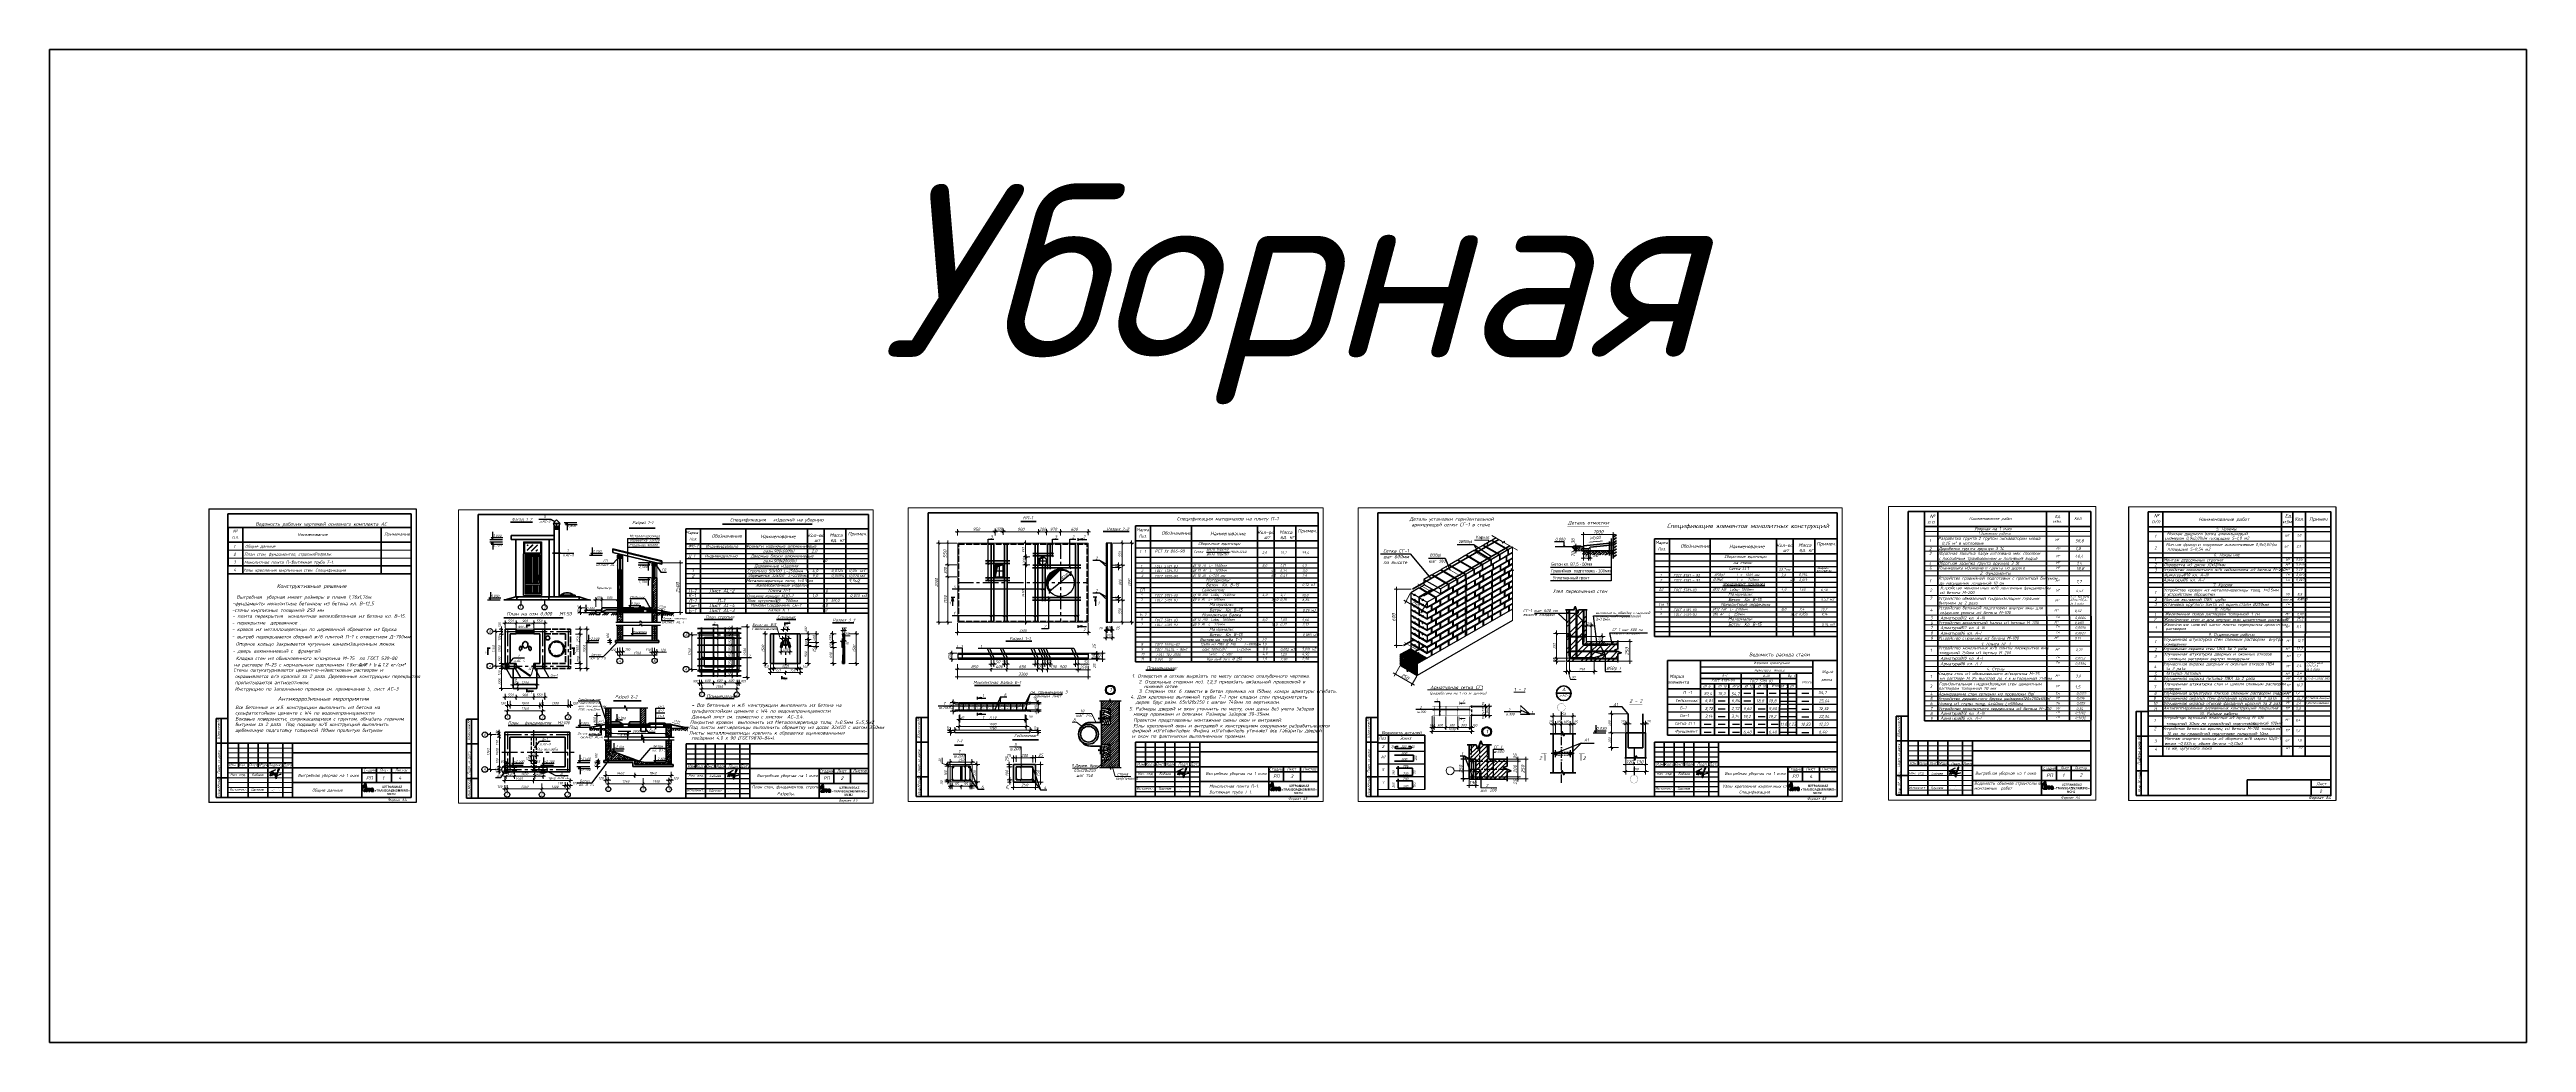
# Model space of a CAD drawing. Extents: x 108150 to 142535, y -18867 to -9422.
# Drawn here: x 139589 to 142097, y -16336 to -15332 of the extents above; entities that cross this region are included whole.
import ezdxf
from ezdxf.enums import TextEntityAlignment as Align

# ---------------------------------------------------------------- set-up
doc = ezdxf.new("R2010")
doc.units = 0
doc.header["$MEASUREMENT"] = 0
doc.header["$PDMODE"] = 32
doc.header["$PDSIZE"] = 0.6
for name, pattern in [('ACAD_ISO02W100', [15, 12, -3]), ('ACAD_ISO03W100', [30, 12, -18]), ('ACAD_ISO04W100', [30, 24, -3, 0, -3]), ('ACAD_ISO10W100', [18, 12, -3, 0, -3]), ('CENTER', [50.8, 31.75, -6.35, 6.35, -6.35]), ('JIS_02_4.0', [5.5, 4, -1.5]), ('осевая2', [28.575, 19.05, -3.175, 3.175, -3.175]), ('штриховая2', [9.525, 6.35, -3.175])]:
    doc.linetypes.add(name, pattern=pattern)
for name, color, linetype in [('12321', 7, 'Continuous'), ('Armatura', 5, 'Continuous'), ('FORMAT', 7, 'Continuous'), ('Osi', 5, 'ACAD_ISO10W100'), ('text', 7, 'Continuous'), ('vsp_lin', 2, 'Continuous'), ('zemlya', 92, 'Continuous'), ('АСО-Текст', 155, 'Continuous'), ('заливка', 44, 'Continuous')]:
    doc.layers.add(name, color=color, linetype=linetype)
for name, color, linetype, lineweight in [('A_Doors', 8, 'Continuous', 13), ('black', 7, 'Continuous', 40), ('fundament', 5, 'Continuous', 50), ('Liniya', 8, 'Continuous', 30), ('shtrihovka', 9, 'Continuous', 0), ('stena', 7, 'Continuous', 50), ('stiki', 255, 'Continuous', 25), ('TABL', 242, 'Continuous', 40), ('vipuski', 7, 'Continuous', 50), ('yellow', 2, 'Continuous', 35), ('арматура', 6, 'Continuous', 50), ('Выносные', 8, 'Continuous', 15), ('Контурные', 3, 'Continuous', 50), ('линия', 4, 'Continuous', 40), ('Механическое крепление', 244, 'Continuous', 15), ('МОЭРЛАТ', 2, 'Continuous', 40), ('надписи', 2, 'Continuous', 15), ('оборудование', 3, 'Continuous', 50), ('оси', 8, 'ACAD_ISO10W100', 15), ('основная тонкая', 250, 'Continuous', 25), ('Основные', 4, 'Continuous', 40), ('Ось', 253, 'ACAD_ISO04W100', 15), ('Разм.', 8, 'Continuous', 15), ('Размер', 8, 'Continuous', 30), ('РАЗМЕРЫ', 8, 'Continuous', 30), ('Сердечник', 10, 'Continuous', 50), ('Слой1', 1, 'Continuous', 60), ('Стены', 120, 'Continuous', 50), ('Существующ', 7, 'Continuous', 15), ('ТАБЛИЦА', 242, 'Continuous', 50), ('Текст', 2, 'Continuous', 15)]:
    doc.layers.add(name, color=color, linetype=linetype, lineweight=lineweight)
doc.styles.add('Centry Gothic', font='ARIALN.TTF')
doc.styles.add('GENERATED_STYLE_1', font='arial.ttf')
doc.styles.add('ГОСТ', font='isocpeur.ttf', dxfattribs={"oblique": 15, "height": 2.5})
doc.styles.add('ГОСТ 250', font='isocpeui.ttf', dxfattribs={"height": 250})
doc.styles.add('ГОСТ 300', font='isocpeui.ttf', dxfattribs={"height": 300})
doc.styles.add('ГОСТ 350', font='isocpeui.ttf', dxfattribs={"height": 350})
doc.styles.add('ГОСТ2.5', font='isocpeur.ttf', dxfattribs={"oblique": 15, "height": 2.5})
doc.styles.add('ГОСТ3', font='isocpeur.ttf', dxfattribs={"oblique": 15, "height": 3})
doc.styles.add('ГОСТ3.5', font='isocpeur.ttf', dxfattribs={"oblique": 15, "height": 3.5})
doc.dimstyles.new('100', dxfattribs={"dimtxt": 3.5, "dimasz": 2, "dimexe": 2.5, "dimexo": 0.5, "dimgap": 1, "dimtad": 1, "dimdec": 0, "dimlfac": 100, "dimtxsty": 'ГОСТ3.5', "dimblk": 'ARCHTICK', "dimcen": 2.5, "dimdle": 2.5, "dimclrd": 256, "dimclre": 256, "dimclrt": 2, "dimadec": 3, "dimazin": 0, "dimtfac": 1, "dimtdec": 0, "dimtmove": 1, "dimatfit": 3, "dimldrblk": 'DOTSMALL', "dimfxl": 1, "dimlwd": -1, "dimlwe": -1, "dimarcsym": 0})
doc.dimstyles.new('100$0', dxfattribs={"dimtxt": 300, "dimasz": 200, "dimexe": 200, "dimexo": 200, "dimgap": 100, "dimtad": 1, "dimtxsty": 'Standard', "dimblk": 'OBLIQUE', "dimcen": -200, "dimclrd": 256, "dimclre": 256, "dimclrt": 256, "dimadec": 0, "dimazin": 0, "dimtfac": 1, "dimtmove": 0, "dimatfit": 1, "dimldrblk": 'OPEN90', "dimfxl": 1, "dimlwd": -1, "dimlwe": -1, "dimarcsym": 0})
doc.dimstyles.new('50', dxfattribs={"dimtxt": 3.5, "dimasz": 2, "dimexe": 2.5, "dimexo": 1, "dimgap": 1, "dimtad": 1, "dimdec": 0, "dimlfac": 50, "dimtxsty": 'ГОСТ3.5', "dimblk": 'ARCHTICK', "dimcen": 2.5, "dimdle": 2.5, "dimclrd": 256, "dimclre": 256, "dimclrt": 2, "dimadec": 3, "dimazin": 0, "dimtfac": 1, "dimtdec": 0, "dimtmove": 1, "dimatfit": 3, "dimldrblk": 'DOTSMALL', "dimfxl": 1, "dimlwd": -1, "dimlwe": -1, "dimarcsym": 0})
doc.dimstyles.new('M50', dxfattribs={"dimtxt": 3, "dimasz": 2, "dimexe": 1.25, "dimexo": 0.625, "dimtad": 1, "dimdec": 0, "dimlfac": 50, "dimzin": 1, "dimdsep": 46, "dimtxsty": 'Centry Gothic', "dimblk": 'ARCHTICK', "dimblk1": 'OBLIQUE', "dimblk2": 'ARCHTICK', "dimcen": 2.5, "dimclrt": 6, "dimadec": 0, "dimazin": 0, "dimtfac": 1, "dimtdec": 0, "dimtmove": 1, "dimatfit": 0, "dimldrblk": 'OPEN90', "dimfxl": 1.25, "dimarcsym": 1})

# ---------------------------------------------------------------- blocks, each defined once
blk = doc.blocks.new('_Oblique')
at = {"color": 0, "linetype": 'ByBlock', "lineweight": -2}
blk.add_line((-0.5, -0.5), (0.5, 0.5), dxfattribs=at)
blk = doc.blocks.new('_ArchTick')
at = {"color": 0, "linetype": 'ByBlock', "const_width": 0.15}
blk.add_lwpolyline([(-0.5, -0.5), (0.5, 0.5)], dxfattribs=at)
blk = doc.blocks.new('*D4423')
at = {"layer": 'Defpoints', "color": 0, "lineweight": 0, "ltscale": 0.5, "transparency": 16777216}
for p in [(140587.5, -16073), (140588, -16055), (140592.8, -16073)]:
    blk.add_point(p, dxfattribs=at)
at = {"layer": 'Разм.', "ltscale": 0.5, "transparency": 16777216}
for p, q in [((140588, -16073), (140595.3, -16073)), ((140588.5, -16055), (140595.3, -16055)), ((140592.8, -16052.5), (140592.8, -16075.5))]:
    blk.add_line(p, q, dxfattribs=at)
at = {"layer": 'Разм.', "ltscale": 0.5, "transparency": 16777216, "xscale": 2, "yscale": 2, "zscale": 2}
for p, rotation in [((140592.8, -16055), 90), ((140592.8, -16073), 270)]:
    blk.add_blockref('_ArchTick', p, dxfattribs=dict(at, rotation=rotation))
at = {"layer": 'Разм.', "color": 2, "lineweight": 25, "ltscale": 0.5, "transparency": 16777216, "insert": (140590.3, -16064), "char_height": 3, "attachment_point": 5, "rotation": 90, "style": 'ГОСТ3'}
blk.add_mtext('150', dxfattribs=at)
blk = doc.blocks.new('_DotSmall')
at = {"color": 0, "linetype": 'ByBlock', "lineweight": 15, "const_width": 0.5}
blk.add_lwpolyline([(-0.0625, 0, 1), (0.0625, 0, 1)], format="xyb", close=True, dxfattribs=at)
blk = doc.blocks.new('*D4238')
at = {"layer": 'Defpoints', "color": 0, "lineweight": 0, "ltscale": 0.5, "transparency": 16777216}
for p in [(140561.1, -16055), (140564.5, -16055), (140564.5, -16057.5)]:
    blk.add_point(p, dxfattribs=at)
at = {"layer": 'Разм.', "ltscale": 0.5, "transparency": 16777216}
for p, q in [((140564, -16055), (140558.6, -16055)), ((140564, -16057.5), (140558.6, -16057.5)), ((140561.1, -16060), (140561.1, -16052.5))]:
    blk.add_line(p, q, dxfattribs=at)
at = {"layer": 'Разм.', "ltscale": 0.5, "transparency": 16777216, "xscale": 2, "yscale": 2, "zscale": 2}
for p, rotation in [((140561.1, -16055), 90), ((140561.1, -16057.5), 270)]:
    blk.add_blockref('_ArchTick', p, dxfattribs=dict(at, rotation=rotation))
at = {"layer": 'Разм.', "color": 2, "lineweight": 25, "ltscale": 0.5, "transparency": 16777216, "insert": (140558.6, -16049.8), "char_height": 3, "attachment_point": 5, "rotation": 90, "style": 'ГОСТ3'}
blk.add_mtext('25', dxfattribs=at)
blk = doc.blocks.new('*D4239')
at = {"layer": 'Defpoints', "color": 0, "lineweight": 0, "ltscale": 0.5, "transparency": 16777216}
for p in [(140561.3, -16070.5), (140564.3, -16057.5), (140564.4, -16070.5)]:
    blk.add_point(p, dxfattribs=at)
at = {"layer": 'Разм.', "ltscale": 0.5, "transparency": 16777216}
for p, q in [((140563.8, -16057.5), (140558.8, -16057.5)), ((140563.9, -16070.5), (140558.8, -16070.5)), ((140561.3, -16055), (140561.3, -16073))]:
    blk.add_line(p, q, dxfattribs=at)
at = {"layer": 'Разм.', "ltscale": 0.5, "transparency": 16777216, "xscale": 2, "yscale": 2, "zscale": 2}
for p, rotation in [((140561.3, -16057.5), 90), ((140561.3, -16070.5), 270)]:
    blk.add_blockref('_ArchTick', p, dxfattribs=dict(at, rotation=rotation))
at = {"layer": 'Разм.', "color": 2, "lineweight": 25, "ltscale": 0.5, "transparency": 16777216, "insert": (140558.8, -16064), "char_height": 3, "attachment_point": 5, "rotation": 90, "style": 'ГОСТ3'}
blk.add_mtext('100', dxfattribs=at)
blk = doc.blocks.new('*D4240')
at = {"layer": 'Defpoints', "color": 0, "lineweight": 0, "ltscale": 0.5, "transparency": 16777216}
for p in [(140561.6, -16073), (140563.3, -16070.5), (140563.5, -16073)]:
    blk.add_point(p, dxfattribs=at)
at = {"layer": 'Разм.', "ltscale": 0.5, "transparency": 16777216}
for p, q in [((140562.8, -16070.5), (140559.1, -16070.5)), ((140563, -16073), (140559.1, -16073)), ((140561.6, -16068), (140561.6, -16075.5))]:
    blk.add_line(p, q, dxfattribs=at)
at = {"layer": 'Разм.', "ltscale": 0.5, "transparency": 16777216, "xscale": 2, "yscale": 2, "zscale": 2}
for p, rotation in [((140561.6, -16070.5), 90), ((140561.6, -16073), 270)]:
    blk.add_blockref('_ArchTick', p, dxfattribs=dict(at, rotation=rotation))
at = {"layer": 'Разм.', "color": 2, "lineweight": 25, "ltscale": 0.5, "transparency": 16777216, "insert": (140559.1, -16078.2), "char_height": 3, "attachment_point": 5, "rotation": 90, "style": 'ГОСТ3'}
blk.add_mtext('25', dxfattribs=at)
blk = doc.blocks.new('*D4241')
at = {"layer": 'Defpoints', "color": 0, "lineweight": 0, "ltscale": 0.5, "transparency": 16777216}
for p in [(140568, -16048.4), (140565.5, -16053.2), (140568, -16053.1)]:
    blk.add_point(p, dxfattribs=at)
at = {"layer": 'Разм.', "ltscale": 0.5, "transparency": 16777216}
for p, q in [((140563, -16048.4), (140570.5, -16048.4)), ((140565.5, -16052.7), (140565.5, -16045.9)), ((140568, -16052.6), (140568, -16045.9))]:
    blk.add_line(p, q, dxfattribs=at)
at = {"layer": 'Разм.', "ltscale": 0.5, "transparency": 16777216, "xscale": 2, "yscale": 2, "zscale": 2, "rotation": 180}
blk.add_blockref('_ArchTick', (140565.5, -16048.4), dxfattribs=at)
at = {"layer": 'Разм.', "ltscale": 0.5, "transparency": 16777216, "xscale": 2, "yscale": 2, "zscale": 2}
blk.add_blockref('_ArchTick', (140568, -16048.4), dxfattribs=at)
at = {"layer": 'Разм.', "color": 2, "lineweight": 25, "ltscale": 0.5, "transparency": 16777216, "insert": (140560.3, -16045.9), "char_height": 3, "attachment_point": 5, "style": 'ГОСТ3'}
blk.add_mtext('25', dxfattribs=at)
blk = doc.blocks.new('*D4242')
at = {"layer": 'Defpoints', "color": 0, "lineweight": 0, "ltscale": 0.5, "transparency": 16777216}
for p in [(140585, -16048.5), (140568, -16053), (140585, -16052.8)]:
    blk.add_point(p, dxfattribs=at)
at = {"layer": 'Разм.', "ltscale": 0.5, "transparency": 16777216}
for p, q in [((140565.5, -16048.5), (140587.5, -16048.5)), ((140568, -16052.5), (140568, -16046)), ((140585, -16052.3), (140585, -16046))]:
    blk.add_line(p, q, dxfattribs=at)
at = {"layer": 'Разм.', "ltscale": 0.5, "transparency": 16777216, "xscale": 2, "yscale": 2, "zscale": 2, "rotation": 180}
blk.add_blockref('_ArchTick', (140568, -16048.5), dxfattribs=at)
at = {"layer": 'Разм.', "ltscale": 0.5, "transparency": 16777216, "xscale": 2, "yscale": 2, "zscale": 2}
blk.add_blockref('_ArchTick', (140585, -16048.5), dxfattribs=at)
at = {"layer": 'Разм.', "color": 2, "lineweight": 25, "ltscale": 0.5, "transparency": 16777216, "insert": (140576.5, -16046), "char_height": 3, "attachment_point": 5, "style": 'ГОСТ3'}
blk.add_mtext('200', dxfattribs=at)
blk = doc.blocks.new('*D4243')
at = {"layer": 'Defpoints', "color": 0, "lineweight": 0, "ltscale": 0.5, "transparency": 16777216}
for p in [(140587.5, -16048.2), (140585, -16053.7), (140587.5, -16053.7)]:
    blk.add_point(p, dxfattribs=at)
at = {"layer": 'Разм.', "ltscale": 0.5, "transparency": 16777216}
for p, q in [((140582.5, -16048.2), (140590, -16048.2)), ((140585, -16053.2), (140585, -16045.7)), ((140587.5, -16053.2), (140587.5, -16045.7)), ((140595.9, -16048.2), (140587.5, -16048.2))]:
    blk.add_line(p, q, dxfattribs=at)
at = {"layer": 'Разм.', "ltscale": 0.5, "transparency": 16777216, "xscale": 2, "yscale": 2, "zscale": 2, "rotation": 180}
blk.add_blockref('_ArchTick', (140585, -16048.2), dxfattribs=at)
at = {"layer": 'Разм.', "ltscale": 0.5, "transparency": 16777216, "xscale": 2, "yscale": 2, "zscale": 2}
blk.add_blockref('_ArchTick', (140587.5, -16048.2), dxfattribs=at)
at = {"layer": 'Разм.', "color": 2, "lineweight": 25, "ltscale": 0.5, "transparency": 16777216, "insert": (140592.7, -16045.7), "char_height": 3, "attachment_point": 5, "style": 'ГОСТ3'}
blk.add_mtext('25', dxfattribs=at)
blk = doc.blocks.new('*D4286')
at = {"layer": 'Defpoints', "color": 0, "lineweight": 0, "transparency": 16777216}
for p in [(141150.3, -15914.7), (141145.3, -15930.7), (141150.3, -15931.2)]:
    blk.add_point(p, dxfattribs=at)
at = {"layer": 'Существующ', "transparency": 16777216}
for p, q in [((141142.3, -15914.7), (141153.3, -15914.7)), ((141145.3, -15929.7), (141145.3, -15911.7)), ((141150.3, -15930.2), (141150.3, -15911.7))]:
    blk.add_line(p, q, dxfattribs=at)
at = {"layer": 'Существующ', "transparency": 16777216, "xscale": 2.2, "yscale": 2.2, "zscale": 2.2, "rotation": 180}
blk.add_blockref('_Oblique', (141145.3, -15914.7), dxfattribs=at)
at = {"layer": 'Существующ', "transparency": 16777216, "xscale": 2.2, "yscale": 2.2, "zscale": 2.2}
blk.add_blockref('_Oblique', (141150.3, -15914.7), dxfattribs=at)
at = {"layer": 'Существующ', "color": 2, "transparency": 16777216, "insert": (141147.8, -15912.5), "char_height": 2.5, "attachment_point": 5, "style": 'ГОСТ'}
blk.add_mtext('50', dxfattribs=at)
blk = doc.blocks.new('*D4287')
at = {"layer": 'Defpoints', "color": 0, "lineweight": 0, "transparency": 16777216}
for p in [(141144.8, -15925.7), (141145.3, -15930.7), (141161.3, -15925.7)]:
    blk.add_point(p, dxfattribs=at)
at = {"layer": 'Существующ', "transparency": 16777216}
for p, q in [((141161.3, -15933.7), (141161.3, -15922.7)), ((141145.8, -15925.7), (141164.3, -15925.7)), ((141146.3, -15930.7), (141164.3, -15930.7))]:
    blk.add_line(p, q, dxfattribs=at)
at = {"layer": 'Существующ', "transparency": 16777216, "xscale": 2.2, "yscale": 2.2, "zscale": 2.2}
for p, rotation in [((141161.3, -15925.7), 90), ((141161.3, -15930.7), 270)]:
    blk.add_blockref('_Oblique', p, dxfattribs=dict(at, rotation=rotation))
at = {"layer": 'Существующ', "color": 2, "transparency": 16777216, "insert": (141159.1, -15928.2), "char_height": 2.5, "attachment_point": 5, "rotation": 90, "style": 'ГОСТ'}
blk.add_mtext('50', dxfattribs=at)
blk = doc.blocks.new('*D4288')
at = {"layer": 'Defpoints', "color": 0, "lineweight": 0, "transparency": 16777216}
for p in [(141128.3, -15946.2), (141153.3, -15947.2), (141128.3, -15960.9)]:
    blk.add_point(p, dxfattribs=at)
at = {"layer": 'Существующ', "transparency": 16777216}
for p, q in [((141128.3, -15947.2), (141128.3, -15963.9)), ((141153.3, -15948.2), (141153.3, -15963.9)), ((141156.3, -15960.9), (141125.3, -15960.9))]:
    blk.add_line(p, q, dxfattribs=at)
at = {"layer": 'Существующ', "transparency": 16777216, "xscale": 2.2, "yscale": 2.2, "zscale": 2.2, "rotation": 180}
blk.add_blockref('_Oblique', (141128.3, -15960.9), dxfattribs=at)
at = {"layer": 'Существующ', "transparency": 16777216, "xscale": 2.2, "yscale": 2.2, "zscale": 2.2}
blk.add_blockref('_Oblique', (141153.3, -15960.9), dxfattribs=at)
at = {"layer": 'Существующ', "color": 2, "transparency": 16777216, "insert": (141140.8, -15958.7), "char_height": 2.5, "attachment_point": 5, "style": 'ГОСТ'}
blk.add_mtext('250', dxfattribs=at)
blk = doc.blocks.new('*D4289')
at = {"layer": 'Defpoints', "color": 0, "lineweight": 0, "transparency": 16777216}
for p in [(141128.3, -15946.2), (141125.3, -15950.7), (141125.3, -15960.9)]:
    blk.add_point(p, dxfattribs=at)
at = {"layer": 'Существующ', "transparency": 16777216}
for p, q in [((141128.3, -15947.2), (141128.3, -15963.9)), ((141131.3, -15960.9), (141122.3, -15960.9)), ((141125.3, -15951.7), (141125.3, -15963.9)), ((141126.8, -15960.9), (141129.3, -15969.2)), ((141129.3, -15969.2), (141134.9, -15969.2))]:
    blk.add_line(p, q, dxfattribs=at)
at = {"layer": 'Существующ', "transparency": 16777216, "xscale": 2.2, "yscale": 2.2, "zscale": 2.2, "rotation": 180}
blk.add_blockref('_Oblique', (141125.3, -15960.9), dxfattribs=at)
at = {"layer": 'Существующ', "transparency": 16777216, "xscale": 2.2, "yscale": 2.2, "zscale": 2.2}
blk.add_blockref('_Oblique', (141128.3, -15960.9), dxfattribs=at)
at = {"layer": 'Существующ', "color": 2, "transparency": 16777216, "insert": (141132.1, -15966.9), "char_height": 2.5, "attachment_point": 5, "style": 'ГОСТ'}
blk.add_mtext('30', dxfattribs=at)
blk = doc.blocks.new('*D4290')
at = {"layer": 'Defpoints', "color": 0, "lineweight": 0, "transparency": 16777216}
for p in [(141128.8, -15922.7), (141115.1, -15947.7), (141129.8, -15947.7)]:
    blk.add_point(p, dxfattribs=at)
at = {"layer": 'Существующ', "transparency": 16777216}
for p, q in [((141127.8, -15922.7), (141112.1, -15922.7)), ((141115.1, -15919.7), (141115.1, -15950.7)), ((141128.8, -15947.7), (141112.1, -15947.7))]:
    blk.add_line(p, q, dxfattribs=at)
at = {"layer": 'Существующ', "transparency": 16777216, "xscale": 2.2, "yscale": 2.2, "zscale": 2.2}
for p, rotation in [((141115.1, -15922.7), 90), ((141115.1, -15947.7), 270)]:
    blk.add_blockref('_Oblique', p, dxfattribs=dict(at, rotation=rotation))
at = {"layer": 'Существующ', "color": 2, "transparency": 16777216, "insert": (141112.9, -15935.2), "char_height": 2.5, "attachment_point": 5, "rotation": 90, "style": 'ГОСТ'}
blk.add_mtext('250', dxfattribs=at)
blk = doc.blocks.new('*D4291')
at = {"layer": 'Defpoints', "color": 0, "lineweight": 0, "transparency": 16777216}
for p in [(141129.8, -15947.7), (141115.1, -15950.7), (141125.3, -15950.7)]:
    blk.add_point(p, dxfattribs=at)
at = {"layer": 'Существующ', "transparency": 16777216}
for p, q in [((141128.8, -15947.7), (141112.1, -15947.7)), ((141115.1, -15944.7), (141115.1, -15953.7)), ((141124.3, -15950.7), (141112.1, -15950.7))]:
    blk.add_line(p, q, dxfattribs=at)
at = {"layer": 'Существующ', "transparency": 16777216, "xscale": 2.2, "yscale": 2.2, "zscale": 2.2}
for p, rotation in [((141115.1, -15947.7), 90), ((141115.1, -15950.7), 270)]:
    blk.add_blockref('_Oblique', p, dxfattribs=dict(at, rotation=rotation))
at = {"layer": 'Существующ', "color": 2, "transparency": 16777216, "insert": (141112.9, -15949.2), "char_height": 2.5, "attachment_point": 5, "rotation": 90, "style": 'ГОСТ'}
blk.add_mtext('30', dxfattribs=at)
blk = doc.blocks.new('_Open90')
at = {"color": 0, "linetype": 'ByBlock', "lineweight": -2}
for p, q in [((0, 0), (-1, 0)), ((-0.5, 0.5), (0, 0)), ((0, 0), (-0.5, -0.5))]:
    blk.add_line(p, q, dxfattribs=at)
blk = doc.blocks.new('*D4244')
at = {"layer": 'Defpoints', "color": 0, "lineweight": 0, "transparency": 16777216}
for p in [(141142.5, -15822.4), (141142.5, -15839.4), (141172.5, -15847.1)]:
    blk.add_point(p, dxfattribs=at)
at = {"layer": 'Разм.', "transparency": 16777216}
for p, q in [((141175, -15822.4), (141140, -15822.4)), ((141142.5, -15838.4), (141142.5, -15819.9)), ((141172.5, -15846.1), (141172.5, -15819.9))]:
    blk.add_line(p, q, dxfattribs=at)
at = {"layer": 'Разм.', "transparency": 16777216, "xscale": 2, "yscale": 2, "zscale": 2, "rotation": 180}
blk.add_blockref('_ArchTick', (141142.5, -15822.4), dxfattribs=at)
at = {"layer": 'Разм.', "transparency": 16777216, "xscale": 2, "yscale": 2, "zscale": 2}
blk.add_blockref('_ArchTick', (141172.5, -15822.4), dxfattribs=at)
at = {"layer": 'Разм.', "color": 2, "lineweight": 30, "transparency": 16777216, "insert": (141157.5, -15819.7), "char_height": 3.5, "attachment_point": 5, "style": 'ГОСТ3.5'}
blk.add_mtext('1000', dxfattribs=at)
blk = doc.blocks.new('*D4245')
at = {"layer": 'Defpoints', "color": 0, "lineweight": 0, "transparency": 16777216}
for p in [(141134.7, -15836.8), (141140.5, -15836.8), (141140.5, -15838.8)]:
    blk.add_point(p, dxfattribs=at)
at = {"layer": 'Разм.', "transparency": 16777216}
for p, q in [((141139.5, -15836.8), (141132.2, -15836.8)), ((141139.5, -15838.8), (141132.2, -15838.8)), ((141134.7, -15841.3), (141134.7, -15834.3))]:
    blk.add_line(p, q, dxfattribs=at)
at = {"layer": 'Разм.', "transparency": 16777216, "xscale": 2, "yscale": 2, "zscale": 2}
for p, rotation in [((141134.7, -15836.8), 90), ((141134.7, -15838.8), 270)]:
    blk.add_blockref('_ArchTick', p, dxfattribs=dict(at, rotation=rotation))
at = {"layer": 'Разм.', "color": 2, "lineweight": 30, "transparency": 16777216, "insert": (141132, -15842.5), "char_height": 3.5, "attachment_point": 5, "rotation": 90, "style": 'ГОСТ3.5'}
blk.add_mtext('70', dxfattribs=at)
blk = doc.blocks.new('*D4246')
at = {"layer": 'Defpoints', "color": 0, "lineweight": 0, "transparency": 16777216}
for p in [(141134.7, -15833.9), (141138.1, -15834.8), (141141, -15833.9)]:
    blk.add_point(p, dxfattribs=at)
at = {"layer": 'Разм.', "transparency": 16777216}
for p, q in [((141140, -15833.9), (141132.2, -15833.9)), ((141137.1, -15834.8), (141132.2, -15834.8)), ((141134.7, -15833.9), (141134.7, -15831.9)), ((141134.7, -15834.8), (141134.7, -15833.9)), ((141134.7, -15834.8), (141134.7, -15836.8))]:
    blk.add_line(p, q, dxfattribs=at)
at = {"layer": 'Разм.', "transparency": 16777216, "xscale": 2, "yscale": 2, "zscale": 2}
for p, rotation in [((141134.7, -15833.9), 270), ((141134.7, -15834.8), 90)]:
    blk.add_blockref('_ArchTick', p, dxfattribs=dict(at, rotation=rotation))
at = {"layer": 'Разм.', "color": 2, "lineweight": 30, "transparency": 16777216, "insert": (141132, -15829.1), "char_height": 3.5, "attachment_point": 5, "rotation": 90, "style": 'ГОСТ3.5'}
blk.add_mtext('30', dxfattribs=at)
blk = doc.blocks.new('*D4424')
at = {"layer": 'Defpoints', "color": 0, "lineweight": 0, "transparency": 16777216}
for p in [(141142.5, -15836.8), (141147.5, -15836.8), (141147.5, -15846.2)]:
    blk.add_point(p, dxfattribs=at)
at = {"layer": 'Разм.', "transparency": 16777216}
for p, q in [((141140, -15846.2), (141150, -15846.2)), ((141142.5, -15837.8), (141142.5, -15848.7)), ((141147.5, -15837.8), (141147.5, -15848.7))]:
    blk.add_line(p, q, dxfattribs=at)
at = {"layer": 'Разм.', "transparency": 16777216, "xscale": 2, "yscale": 2, "zscale": 2, "rotation": 180}
blk.add_blockref('_ArchTick', (141142.5, -15846.2), dxfattribs=at)
at = {"layer": 'Разм.', "transparency": 16777216, "xscale": 2, "yscale": 2, "zscale": 2}
blk.add_blockref('_ArchTick', (141147.5, -15846.2), dxfattribs=at)
at = {"layer": 'Разм.', "color": 2, "lineweight": 30, "transparency": 16777216, "insert": (141145, -15843.5), "char_height": 3.5, "attachment_point": 5, "style": 'ГОСТ3.5'}
blk.add_mtext('150', dxfattribs=at)
blk = doc.blocks.new('*D4425')
at = {"layer": 'Defpoints', "color": 0, "lineweight": 0, "transparency": 16777216}
for p in [(141147.5, -15836.8), (141149.2, -15835.2), (141149.2, -15846.2)]:
    blk.add_point(p, dxfattribs=at)
at = {"layer": 'Разм.', "transparency": 16777216}
for p, q in [((141147.5, -15846.2), (141145.5, -15846.2)), ((141147.5, -15837.8), (141147.5, -15848.7)), ((141147.5, -15846.2), (141149.2, -15846.2)), ((141149.2, -15836.2), (141149.2, -15848.7)), ((141149.2, -15846.2), (141151.2, -15846.2))]:
    blk.add_line(p, q, dxfattribs=at)
at = {"layer": 'Разм.', "transparency": 16777216, "xscale": 2, "yscale": 2, "zscale": 2}
blk.add_blockref('_ArchTick', (141147.5, -15846.2), dxfattribs=at)
at = {"layer": 'Разм.', "transparency": 16777216, "xscale": 2, "yscale": 2, "zscale": 2, "rotation": 180}
blk.add_blockref('_ArchTick', (141149.2, -15846.2), dxfattribs=at)
at = {"layer": 'Разм.', "color": 2, "lineweight": 30, "transparency": 16777216, "insert": (141154.5, -15843.4), "char_height": 3.5, "attachment_point": 5, "style": 'ГОСТ3.5'}
blk.add_mtext('50', dxfattribs=at)
blk = doc.blocks.new('*U4020')
at = {"layer": 'A_Doors', "color": 1, "linetype": 'Continuous', "lineweight": 13}
for points in [[(50, 0), (0, 0), (0, 120), (50, 120)], [(50, 120), (79, 79), (824, 601), (795, 642)], [(50, 40), (60, 40), (60, 70), (50, 70)], [(960, 40), (950, 40), (950, 70), (960, 70)], [(960, 0), (1010, 0), (1010, 120), (960, 120)]]:
    blk.add_lwpolyline(points, close=True, dxfattribs=at)
blk.add_arc((50, 120), 910, 0, 35, dxfattribs=at)
blk = doc.blocks.new('*D4247')
at = {"layer": 'Defpoints', "color": 0, "lineweight": 0, "ltscale": 0.5, "transparency": 16777216}
for p in [(140041.1, -15920.5), (140047.4, -15920.5), (140047.4, -15955.7)]:
    blk.add_point(p, dxfattribs=at)
at = {"layer": 'Разм.', "ltscale": 0.5, "transparency": 16777216}
for p, q in [((140046.4, -15920.5), (140038.6, -15920.5)), ((140041.1, -15958.2), (140041.1, -15918)), ((140046.4, -15955.7), (140038.6, -15955.7))]:
    blk.add_line(p, q, dxfattribs=at)
at = {"layer": 'Разм.', "ltscale": 0.5, "transparency": 16777216, "xscale": 2, "yscale": 2, "zscale": 2}
for p, rotation in [((140041.1, -15920.5), 90), ((140041.1, -15955.7), 270)]:
    blk.add_blockref('_Oblique', p, dxfattribs=dict(at, rotation=rotation))
at = {"layer": 'Разм.', "color": 2, "lineweight": 40, "ltscale": 0.5, "transparency": 16777216, "insert": (140038.8, -15938.1), "char_height": 2.5, "attachment_point": 5, "rotation": 90, "style": 'ГОСТ2.5'}
blk.add_mtext('1760', dxfattribs=at)
blk = doc.blocks.new('*D4248')
at = {"layer": 'Defpoints', "color": 0, "lineweight": 0, "ltscale": 0.5, "transparency": 16777216}
for p in [(140049.9, -15923.1), (140047.1, -15953.1), (140049.1, -15953.1)]:
    blk.add_point(p, dxfattribs=at)
at = {"layer": 'Разм.', "ltscale": 0.5, "transparency": 16777216}
for p, q in [((140048.9, -15923.1), (140044.6, -15923.1)), ((140047.1, -15920.6), (140047.1, -15955.6)), ((140048.1, -15953.1), (140044.6, -15953.1))]:
    blk.add_line(p, q, dxfattribs=at)
at = {"layer": 'Разм.', "ltscale": 0.5, "transparency": 16777216, "xscale": 2, "yscale": 2, "zscale": 2}
for p, rotation in [((140047.1, -15923.1), 90), ((140047.1, -15953.1), 270)]:
    blk.add_blockref('_Oblique', p, dxfattribs=dict(at, rotation=rotation))
at = {"layer": 'Разм.', "color": 2, "lineweight": 40, "ltscale": 0.5, "transparency": 16777216, "insert": (140044.8, -15938.1), "char_height": 2.5, "attachment_point": 5, "rotation": 90, "style": 'ГОСТ2.5'}
blk.add_mtext('1500', dxfattribs=at)
blk = doc.blocks.new('*D4249')
at = {"layer": 'Defpoints', "color": 0, "lineweight": 0, "ltscale": 0.5, "transparency": 16777216}
for p in [(140047.1, -15920.5), (140049.4, -15920.5), (140049.4, -15923.1)]:
    blk.add_point(p, dxfattribs=at)
at = {"layer": 'Разм.', "ltscale": 0.5, "transparency": 16777216}
for p, q in [((140048.4, -15920.5), (140044.6, -15920.5)), ((140048.4, -15923.1), (140044.6, -15923.1)), ((140047.1, -15925.6), (140047.1, -15918))]:
    blk.add_line(p, q, dxfattribs=at)
at = {"layer": 'Разм.', "ltscale": 0.5, "transparency": 16777216, "xscale": 2, "yscale": 2, "zscale": 2}
for p, rotation in [((140047.1, -15920.5), 90), ((140047.1, -15923.1), 270)]:
    blk.add_blockref('_Oblique', p, dxfattribs=dict(at, rotation=rotation))
at = {"layer": 'Разм.', "color": 2, "lineweight": 40, "ltscale": 0.5, "transparency": 16777216, "insert": (140044.8, -15927.4), "char_height": 2.5, "attachment_point": 5, "rotation": 90, "style": 'ГОСТ2.5'}
blk.add_mtext('130', dxfattribs=at)
blk = doc.blocks.new('*D4250')
at = {"layer": 'Defpoints', "color": 0, "lineweight": 0, "ltscale": 0.5, "transparency": 16777216}
for p in [(140047.1, -15918.1), (140049.4, -15918.1), (140049.4, -15920.5)]:
    blk.add_point(p, dxfattribs=at)
at = {"layer": 'Разм.', "ltscale": 0.5, "transparency": 16777216}
for p, q in [((140048.4, -15918.1), (140044.6, -15918.1)), ((140048.4, -15920.5), (140044.6, -15920.5)), ((140047.1, -15923), (140047.1, -15915.6))]:
    blk.add_line(p, q, dxfattribs=at)
at = {"layer": 'Разм.', "ltscale": 0.5, "transparency": 16777216, "xscale": 2, "yscale": 2, "zscale": 2}
for p, rotation in [((140047.1, -15918.1), 90), ((140047.1, -15920.5), 270)]:
    blk.add_blockref('_Oblique', p, dxfattribs=dict(at, rotation=rotation))
at = {"layer": 'Разм.', "color": 2, "lineweight": 40, "ltscale": 0.5, "transparency": 16777216, "insert": (140044.8, -15913.6), "char_height": 2.5, "attachment_point": 5, "rotation": 90, "style": 'ГОСТ2.5'}
blk.add_mtext('120', dxfattribs=at)
blk = doc.blocks.new('*D4251')
at = {"layer": 'Defpoints', "color": 0, "lineweight": 0, "ltscale": 0.5, "transparency": 16777216}
for p in [(140047.1, -15955.7), (140049.8, -15953.1), (140049.9, -15955.7)]:
    blk.add_point(p, dxfattribs=at)
at = {"layer": 'Разм.', "ltscale": 0.5, "transparency": 16777216}
for p, q in [((140048.8, -15953.1), (140044.6, -15953.1)), ((140048.9, -15955.7), (140044.6, -15955.7)), ((140047.1, -15950.6), (140047.1, -15958.2))]:
    blk.add_line(p, q, dxfattribs=at)
at = {"layer": 'Разм.', "ltscale": 0.5, "transparency": 16777216, "xscale": 2, "yscale": 2, "zscale": 2}
for p, rotation in [((140047.1, -15953.1), 90), ((140047.1, -15955.7), 270)]:
    blk.add_blockref('_Oblique', p, dxfattribs=dict(at, rotation=rotation))
at = {"layer": 'Разм.', "color": 2, "lineweight": 40, "ltscale": 0.5, "transparency": 16777216, "insert": (140044.8, -15948.8), "char_height": 2.5, "attachment_point": 5, "rotation": 90, "style": 'ГОСТ2.5'}
blk.add_mtext('130', dxfattribs=at)
blk = doc.blocks.new('*D4252')
at = {"layer": 'Defpoints', "color": 0, "lineweight": 0, "ltscale": 0.5, "transparency": 16777216}
for p in [(140047.1, -15958.1), (140049.3, -15955.7), (140049.3, -15958.1)]:
    blk.add_point(p, dxfattribs=at)
at = {"layer": 'Разм.', "ltscale": 0.5, "transparency": 16777216}
for p, q in [((140048.3, -15955.7), (140044.6, -15955.7)), ((140048.3, -15958.1), (140044.6, -15958.1)), ((140047.1, -15953.2), (140047.1, -15960.6))]:
    blk.add_line(p, q, dxfattribs=at)
at = {"layer": 'Разм.', "ltscale": 0.5, "transparency": 16777216, "xscale": 2, "yscale": 2, "zscale": 2}
for p, rotation in [((140047.1, -15955.7), 90), ((140047.1, -15958.1), 270)]:
    blk.add_blockref('_Oblique', p, dxfattribs=dict(at, rotation=rotation))
at = {"layer": 'Разм.', "color": 2, "lineweight": 40, "ltscale": 0.5, "transparency": 16777216, "insert": (140044.8, -15962.6), "char_height": 2.5, "attachment_point": 5, "rotation": 90, "style": 'ГОСТ2.5'}
blk.add_mtext('120', dxfattribs=at)
blk = doc.blocks.new('*D4253')
at = {"layer": 'Defpoints', "color": 0, "lineweight": 0, "ltscale": 0.5, "transparency": 16777216}
for p in [(140054.7, -15958.1), (140047.1, -15978.1), (140058.7, -15978.1)]:
    blk.add_point(p, dxfattribs=at)
at = {"layer": 'Разм.', "ltscale": 0.5, "transparency": 16777216}
for p, q in [((140053.7, -15958.1), (140044.6, -15958.1)), ((140047.1, -15955.6), (140047.1, -15980.6)), ((140057.7, -15978.1), (140044.6, -15978.1))]:
    blk.add_line(p, q, dxfattribs=at)
at = {"layer": 'Разм.', "ltscale": 0.5, "transparency": 16777216, "xscale": 2, "yscale": 2, "zscale": 2}
for p, rotation in [((140047.1, -15958.1), 90), ((140047.1, -15978.1), 270)]:
    blk.add_blockref('_Oblique', p, dxfattribs=dict(at, rotation=rotation))
at = {"layer": 'Разм.', "color": 2, "lineweight": 40, "ltscale": 0.5, "transparency": 16777216, "insert": (140044.8, -15971.2), "char_height": 2.5, "attachment_point": 5, "rotation": 90, "style": 'ГОСТ2.5'}
blk.add_mtext('1000', dxfattribs=at)
blk = doc.blocks.new('*D4254')
at = {"layer": 'Defpoints', "color": 0, "lineweight": 0, "ltscale": 0.5, "transparency": 16777216}
for p in [(140061.7, -15990.3), (140079.7, -15987.1), (140079.7, -15990.3)]:
    blk.add_point(p, dxfattribs=at)
at = {"layer": 'Разм.', "ltscale": 0.5, "transparency": 16777216}
for p, q in [((140059.2, -15987.1), (140082.2, -15987.1)), ((140061.7, -15989.3), (140061.7, -15984.6)), ((140079.7, -15989.3), (140079.7, -15984.6))]:
    blk.add_line(p, q, dxfattribs=at)
at = {"layer": 'Разм.', "ltscale": 0.5, "transparency": 16777216, "xscale": 2, "yscale": 2, "zscale": 2, "rotation": 180}
blk.add_blockref('_Oblique', (140061.7, -15987.1), dxfattribs=at)
at = {"layer": 'Разм.', "ltscale": 0.5, "transparency": 16777216, "xscale": 2, "yscale": 2, "zscale": 2}
blk.add_blockref('_Oblique', (140079.7, -15987.1), dxfattribs=at)
at = {"layer": 'Разм.', "color": 2, "lineweight": 40, "ltscale": 0.5, "transparency": 16777216, "insert": (140070.7, -15984.8), "char_height": 2.5, "attachment_point": 5, "style": 'ГОСТ2.5'}
blk.add_mtext('900', dxfattribs=at)
blk = doc.blocks.new('*D4255')
at = {"layer": 'Defpoints', "color": 0, "lineweight": 0, "ltscale": 0.5, "transparency": 16777216}
for p in [(140079.7, -15982.2), (140090.7, -15981.5), (140090.7, -15987.1)]:
    blk.add_point(p, dxfattribs=at)
at = {"layer": 'Разм.', "ltscale": 0.5, "transparency": 16777216}
for p, q in [((140077.2, -15987.1), (140093.2, -15987.1)), ((140079.7, -15983.2), (140079.7, -15989.6)), ((140090.7, -15982.5), (140090.7, -15989.6))]:
    blk.add_line(p, q, dxfattribs=at)
at = {"layer": 'Разм.', "ltscale": 0.5, "transparency": 16777216, "xscale": 2, "yscale": 2, "zscale": 2, "rotation": 180}
blk.add_blockref('_Oblique', (140079.7, -15987.1), dxfattribs=at)
at = {"layer": 'Разм.', "ltscale": 0.5, "transparency": 16777216, "xscale": 2, "yscale": 2, "zscale": 2}
blk.add_blockref('_Oblique', (140090.7, -15987.1), dxfattribs=at)
at = {"layer": 'Разм.', "color": 2, "lineweight": 40, "ltscale": 0.5, "transparency": 16777216, "insert": (140085.2, -15984.8), "char_height": 2.5, "attachment_point": 5, "style": 'ГОСТ2.5'}
blk.add_mtext('550', dxfattribs=at)
blk = doc.blocks.new('*D4256')
at = {"layer": 'Defpoints', "color": 0, "lineweight": 0, "ltscale": 0.5, "transparency": 16777216}
for p in [(140050.7, -15982.5), (140050.7, -15987.1), (140061.7, -15984.1)]:
    blk.add_point(p, dxfattribs=at)
at = {"layer": 'Разм.', "ltscale": 0.5, "transparency": 16777216}
for p, q in [((140064.2, -15987.1), (140048.2, -15987.1)), ((140050.7, -15983.5), (140050.7, -15989.6)), ((140061.7, -15985.1), (140061.7, -15989.6))]:
    blk.add_line(p, q, dxfattribs=at)
at = {"layer": 'Разм.', "ltscale": 0.5, "transparency": 16777216, "xscale": 2, "yscale": 2, "zscale": 2, "rotation": 180}
blk.add_blockref('_Oblique', (140050.7, -15987.1), dxfattribs=at)
at = {"layer": 'Разм.', "ltscale": 0.5, "transparency": 16777216, "xscale": 2, "yscale": 2, "zscale": 2}
blk.add_blockref('_Oblique', (140061.7, -15987.1), dxfattribs=at)
at = {"layer": 'Разм.', "color": 2, "lineweight": 40, "ltscale": 0.5, "transparency": 16777216, "insert": (140056.2, -15984.8), "char_height": 2.5, "attachment_point": 5, "style": 'ГОСТ2.5'}
blk.add_mtext('550', dxfattribs=at)
blk = doc.blocks.new('*D4257')
at = {"layer": 'Defpoints', "color": 0, "lineweight": 0, "ltscale": 0.5, "transparency": 16777216}
for p in [(140085.7, -15992), (140088.3, -15991.8), (140088.3, -15995.4)]:
    blk.add_point(p, dxfattribs=at)
at = {"layer": 'Разм.', "ltscale": 0.5, "transparency": 16777216}
for p, q in [((140083.2, -15995.4), (140090.8, -15995.4)), ((140085.7, -15993), (140085.7, -15997.9)), ((140088.3, -15992.8), (140088.3, -15997.9))]:
    blk.add_line(p, q, dxfattribs=at)
at = {"layer": 'Разм.', "ltscale": 0.5, "transparency": 16777216, "xscale": 2, "yscale": 2, "zscale": 2, "rotation": 180}
blk.add_blockref('_Oblique', (140085.7, -15995.4), dxfattribs=at)
at = {"layer": 'Разм.', "ltscale": 0.5, "transparency": 16777216, "xscale": 2, "yscale": 2, "zscale": 2}
blk.add_blockref('_Oblique', (140088.3, -15995.4), dxfattribs=at)
at = {"layer": 'Разм.', "color": 2, "lineweight": 40, "ltscale": 0.5, "transparency": 16777216, "insert": (140086.9, -15993.2), "char_height": 2.5, "attachment_point": 5, "style": 'ГОСТ2.5'}
blk.add_mtext('130', dxfattribs=at)
blk = doc.blocks.new('*D4258')
at = {"layer": 'Defpoints', "color": 0, "lineweight": 0, "ltscale": 0.5, "transparency": 16777216}
for p in [(140053.1, -15989.9), (140053.1, -15995.4), (140055.7, -15989.8)]:
    blk.add_point(p, dxfattribs=at)
at = {"layer": 'Разм.', "ltscale": 0.5, "transparency": 16777216}
for p, q in [((140058.2, -15995.4), (140050.6, -15995.4)), ((140053.1, -15990.9), (140053.1, -15997.9)), ((140055.7, -15990.8), (140055.7, -15997.9))]:
    blk.add_line(p, q, dxfattribs=at)
at = {"layer": 'Разм.', "ltscale": 0.5, "transparency": 16777216, "xscale": 2, "yscale": 2, "zscale": 2, "rotation": 180}
blk.add_blockref('_Oblique', (140053.1, -15995.4), dxfattribs=at)
at = {"layer": 'Разм.', "ltscale": 0.5, "transparency": 16777216, "xscale": 2, "yscale": 2, "zscale": 2}
blk.add_blockref('_Oblique', (140055.7, -15995.4), dxfattribs=at)
at = {"layer": 'Разм.', "color": 2, "lineweight": 40, "ltscale": 0.5, "transparency": 16777216, "insert": (140048.5, -15993.2), "char_height": 2.5, "attachment_point": 5, "style": 'ГОСТ2.5'}
blk.add_mtext('130', dxfattribs=at)
blk = doc.blocks.new('*D4259')
at = {"layer": 'Defpoints', "color": 0, "lineweight": 0, "ltscale": 0.5, "transparency": 16777216}
for p in [(140088.3, -15988.7), (140114.3, -15988.4), (140114.3, -15995.4)]:
    blk.add_point(p, dxfattribs=at)
at = {"layer": 'Разм.', "ltscale": 0.5, "transparency": 16777216}
for p, q in [((140085.8, -15995.4), (140116.8, -15995.4)), ((140088.3, -15989.7), (140088.3, -15997.9)), ((140114.3, -15989.4), (140114.3, -15997.9))]:
    blk.add_line(p, q, dxfattribs=at)
at = {"layer": 'Разм.', "ltscale": 0.5, "transparency": 16777216, "xscale": 2, "yscale": 2, "zscale": 2, "rotation": 180}
blk.add_blockref('_Oblique', (140088.3, -15995.4), dxfattribs=at)
at = {"layer": 'Разм.', "ltscale": 0.5, "transparency": 16777216, "xscale": 2, "yscale": 2, "zscale": 2}
blk.add_blockref('_Oblique', (140114.3, -15995.4), dxfattribs=at)
at = {"layer": 'Разм.', "color": 2, "lineweight": 40, "ltscale": 0.5, "transparency": 16777216, "insert": (140101.3, -15993.2), "char_height": 2.5, "attachment_point": 5, "style": 'ГОСТ2.5'}
blk.add_mtext('1300', dxfattribs=at)
blk = doc.blocks.new('*D4260')
at = {"layer": 'Defpoints', "color": 0, "lineweight": 0, "ltscale": 0.5, "transparency": 16777216}
for p in [(140114.3, -15989.8), (140116.7, -15989.9), (140116.7, -15995.4)]:
    blk.add_point(p, dxfattribs=at)
at = {"layer": 'Разм.', "ltscale": 0.5, "transparency": 16777216}
for p, q in [((140111.8, -15995.4), (140119.2, -15995.4)), ((140114.3, -15990.8), (140114.3, -15997.9)), ((140116.7, -15990.9), (140116.7, -15997.9))]:
    blk.add_line(p, q, dxfattribs=at)
at = {"layer": 'Разм.', "ltscale": 0.5, "transparency": 16777216, "xscale": 2, "yscale": 2, "zscale": 2, "rotation": 180}
blk.add_blockref('_Oblique', (140114.3, -15995.4), dxfattribs=at)
at = {"layer": 'Разм.', "ltscale": 0.5, "transparency": 16777216, "xscale": 2, "yscale": 2, "zscale": 2}
blk.add_blockref('_Oblique', (140116.7, -15995.4), dxfattribs=at)
at = {"layer": 'Разм.', "color": 2, "lineweight": 40, "ltscale": 0.5, "transparency": 16777216, "insert": (140121.6, -15993.2), "char_height": 2.5, "attachment_point": 5, "style": 'ГОСТ2.5'}
blk.add_mtext('120', dxfattribs=at)
blk = doc.blocks.new('*D4261')
at = {"layer": 'Defpoints', "color": 0, "lineweight": 0, "ltscale": 0.5, "transparency": 16777216}
for p in [(140055.7, -15992), (140055.7, -15995.4), (140085.7, -15992)]:
    blk.add_point(p, dxfattribs=at)
at = {"layer": 'Разм.', "ltscale": 0.5, "transparency": 16777216}
for p, q in [((140088.7, -15995.4), (140052.7, -15995.4)), ((140055.7, -15993), (140055.7, -15998.4)), ((140085.7, -15993), (140085.7, -15998.4))]:
    blk.add_line(p, q, dxfattribs=at)
at = {"layer": 'Разм.', "ltscale": 0.5, "transparency": 16777216, "xscale": 2.2, "yscale": 2.2, "zscale": 2.2, "rotation": 180}
blk.add_blockref('_Oblique', (140055.7, -15995.4), dxfattribs=at)
at = {"layer": 'Разм.', "ltscale": 0.5, "transparency": 16777216, "xscale": 2.2, "yscale": 2.2, "zscale": 2.2}
blk.add_blockref('_Oblique', (140085.7, -15995.4), dxfattribs=at)
at = {"layer": 'Разм.', "color": 2, "lineweight": 40, "ltscale": 0.5, "transparency": 16777216, "insert": (140070.7, -15993.2), "char_height": 2.5, "attachment_point": 5, "style": 'ГОСТ2.5'}
blk.add_mtext('1500', dxfattribs=at)
blk = doc.blocks.new('*D4262')
at = {"layer": 'Defpoints', "color": 0, "lineweight": 0, "ltscale": 0.5, "transparency": 16777216}
for p in [(140053.1, -15997.4), (140088.3, -15997.4), (140053.1, -16000.8)]:
    blk.add_point(p, dxfattribs=at)
at = {"layer": 'Разм.', "ltscale": 0.5, "transparency": 16777216}
for p, q in [((140053.1, -15998.4), (140053.1, -16003.8)), ((140088.3, -15998.4), (140088.3, -16003.8)), ((140091.3, -16000.8), (140050.1, -16000.8))]:
    blk.add_line(p, q, dxfattribs=at)
at = {"layer": 'Разм.', "ltscale": 0.5, "transparency": 16777216, "xscale": 2.2, "yscale": 2.2, "zscale": 2.2, "rotation": 180}
blk.add_blockref('_Oblique', (140053.1, -16000.8), dxfattribs=at)
at = {"layer": 'Разм.', "ltscale": 0.5, "transparency": 16777216, "xscale": 2.2, "yscale": 2.2, "zscale": 2.2}
blk.add_blockref('_Oblique', (140088.3, -16000.8), dxfattribs=at)
at = {"layer": 'Разм.', "color": 2, "lineweight": 40, "ltscale": 0.5, "transparency": 16777216, "insert": (140070.7, -15998.6), "char_height": 2.5, "attachment_point": 5, "style": 'ГОСТ2.5'}
blk.add_mtext('1760', dxfattribs=at)
blk = doc.blocks.new('*D4263')
at = {"layer": 'Defpoints', "color": 0, "lineweight": 0, "ltscale": 0.5, "transparency": 16777216}
for p in [(140120.7, -15918.1), (140120.7, -15923.1), (140126.6, -15923.1)]:
    blk.add_point(p, dxfattribs=at)
at = {"layer": 'Разм.', "ltscale": 0.5, "transparency": 16777216}
for p, q in [((140121.7, -15918.1), (140129.1, -15918.1)), ((140121.7, -15923.1), (140129.1, -15923.1)), ((140126.6, -15915.6), (140126.6, -15925.6))]:
    blk.add_line(p, q, dxfattribs=at)
at = {"layer": 'Разм.', "ltscale": 0.5, "transparency": 16777216, "xscale": 2, "yscale": 2, "zscale": 2}
for p, rotation in [((140126.6, -15918.1), 90), ((140126.6, -15923.1), 270)]:
    blk.add_blockref('_Oblique', p, dxfattribs=dict(at, rotation=rotation))
at = {"layer": 'Разм.', "color": 2, "lineweight": 40, "ltscale": 0.5, "transparency": 16777216, "insert": (140124.4, -15928.8), "char_height": 2.5, "attachment_point": 5, "rotation": 90, "style": 'ГОСТ2.5'}
blk.add_mtext('250', dxfattribs=at)
blk = doc.blocks.new('*D4264')
at = {"layer": 'Defpoints', "color": 0, "lineweight": 0, "ltscale": 0.5, "transparency": 16777216}
for p in [(140120.7, -15923.1), (140120.1, -15953.1), (140126.1, -15953.1)]:
    blk.add_point(p, dxfattribs=at)
at = {"layer": 'Разм.', "ltscale": 0.5, "transparency": 16777216}
for p, q in [((140121.7, -15923.1), (140128.6, -15923.1)), ((140126.1, -15920.6), (140126.1, -15955.6)), ((140121.1, -15953.1), (140128.6, -15953.1))]:
    blk.add_line(p, q, dxfattribs=at)
at = {"layer": 'Разм.', "ltscale": 0.5, "transparency": 16777216, "xscale": 2, "yscale": 2, "zscale": 2}
for p, rotation in [((140126.1, -15923.1), 90), ((140126.1, -15953.1), 270)]:
    blk.add_blockref('_Oblique', p, dxfattribs=dict(at, rotation=rotation))
at = {"layer": 'Разм.', "color": 2, "lineweight": 40, "ltscale": 0.5, "transparency": 16777216, "insert": (140123.9, -15938.1), "char_height": 2.5, "attachment_point": 5, "rotation": 90, "style": 'ГОСТ2.5'}
blk.add_mtext('1500', dxfattribs=at)
blk = doc.blocks.new('*D4265')
at = {"layer": 'Defpoints', "color": 0, "lineweight": 0, "ltscale": 0.5, "transparency": 16777216}
for p in [(140120.3, -15953.1), (140120.4, -15958.1), (140126.6, -15958.1)]:
    blk.add_point(p, dxfattribs=at)
at = {"layer": 'Разм.', "ltscale": 0.5, "transparency": 16777216}
for p, q in [((140121.3, -15953.1), (140129.1, -15953.1)), ((140121.4, -15958.1), (140129.1, -15958.1)), ((140126.6, -15950.6), (140126.6, -15960.6))]:
    blk.add_line(p, q, dxfattribs=at)
at = {"layer": 'Разм.', "ltscale": 0.5, "transparency": 16777216, "xscale": 2, "yscale": 2, "zscale": 2}
for p, rotation in [((140126.6, -15953.1), 90), ((140126.6, -15958.1), 270)]:
    blk.add_blockref('_Oblique', p, dxfattribs=dict(at, rotation=rotation))
at = {"layer": 'Разм.', "color": 2, "lineweight": 40, "ltscale": 0.5, "transparency": 16777216, "insert": (140124.6, -15948.8), "char_height": 2.5, "attachment_point": 5, "rotation": 90, "style": 'ГОСТ2.5'}
blk.add_mtext('250', dxfattribs=at)
blk = doc.blocks.new('*D4266')
at = {"layer": 'Defpoints', "color": 0, "lineweight": 0, "ltscale": 0.5, "transparency": 16777216}
for p in [(140129.1, -15918.1), (140133.2, -15918.1), (140129.1, -15958.1)]:
    blk.add_point(p, dxfattribs=at)
at = {"layer": 'Разм.', "ltscale": 0.5, "transparency": 16777216}
for p, q in [((140130.1, -15918.1), (140135.7, -15918.1)), ((140133.2, -15960.6), (140133.2, -15915.6)), ((140130.1, -15958.1), (140135.7, -15958.1))]:
    blk.add_line(p, q, dxfattribs=at)
at = {"layer": 'Разм.', "ltscale": 0.5, "transparency": 16777216, "xscale": 2, "yscale": 2, "zscale": 2}
for p, rotation in [((140133.2, -15918.1), 90), ((140133.2, -15958.1), 270)]:
    blk.add_blockref('_Oblique', p, dxfattribs=dict(at, rotation=rotation))
at = {"layer": 'Разм.', "color": 2, "lineweight": 40, "ltscale": 0.5, "transparency": 16777216, "insert": (140131, -15938.1), "char_height": 2.5, "attachment_point": 5, "rotation": 90, "style": 'ГОСТ2.5'}
blk.add_mtext('2000', dxfattribs=at)
blk = doc.blocks.new('*D4267')
at = {"layer": 'Defpoints', "color": 0, "lineweight": 0, "ltscale": 0.5, "transparency": 16777216}
for p in [(140052.7, -16075.2), (140087.9, -16076.5), (140087.9, -16079.9)]:
    blk.add_point(p, dxfattribs=at)
at = {"layer": 'Разм.', "ltscale": 0.5, "transparency": 16777216}
for p, q in [((140050.2, -16079.9), (140090.4, -16079.9)), ((140052.7, -16076.2), (140052.7, -16082.4)), ((140087.9, -16077.5), (140087.9, -16082.4))]:
    blk.add_line(p, q, dxfattribs=at)
at = {"layer": 'Разм.', "ltscale": 0.5, "transparency": 16777216, "xscale": 2, "yscale": 2, "zscale": 2, "rotation": 180}
blk.add_blockref('_Oblique', (140052.7, -16079.9), dxfattribs=at)
at = {"layer": 'Разм.', "ltscale": 0.5, "transparency": 16777216, "xscale": 2, "yscale": 2, "zscale": 2}
blk.add_blockref('_Oblique', (140087.9, -16079.9), dxfattribs=at)
at = {"layer": 'Разм.', "color": 2, "lineweight": 40, "ltscale": 0.5, "transparency": 16777216, "insert": (140070.3, -16077.7), "char_height": 2.5, "attachment_point": 5, "style": 'ГОСТ2.5'}
blk.add_mtext('1760', dxfattribs=at)
blk = doc.blocks.new('*D4268')
at = {"layer": 'Defpoints', "color": 0, "lineweight": 0, "ltscale": 0.5, "transparency": 16777216}
for p in [(140035.9, -16024.9), (140042.2, -16024.9), (140042.2, -16060.1)]:
    blk.add_point(p, dxfattribs=at)
at = {"layer": 'Разм.', "ltscale": 0.5, "transparency": 16777216}
for p, q in [((140041.2, -16024.9), (140033.4, -16024.9)), ((140035.9, -16062.6), (140035.9, -16022.4)), ((140041.2, -16060.1), (140033.4, -16060.1))]:
    blk.add_line(p, q, dxfattribs=at)
at = {"layer": 'Разм.', "ltscale": 0.5, "transparency": 16777216, "xscale": 2, "yscale": 2, "zscale": 2}
for p, rotation in [((140035.9, -16024.9), 90), ((140035.9, -16060.1), 270)]:
    blk.add_blockref('_Oblique', p, dxfattribs=dict(at, rotation=rotation))
at = {"layer": 'Разм.', "color": 2, "lineweight": 40, "ltscale": 0.5, "transparency": 16777216, "insert": (140033.6, -16042.5), "char_height": 2.5, "attachment_point": 5, "rotation": 90, "style": 'ГОСТ2.5'}
blk.add_mtext('1760', dxfattribs=at)
blk = doc.blocks.new('*D4269')
at = {"layer": 'Defpoints', "color": 0, "lineweight": 0, "ltscale": 0.5, "transparency": 16777216}
for p in [(140087.9, -16073.2), (140113.9, -16072.9), (140113.9, -16079.9)]:
    blk.add_point(p, dxfattribs=at)
at = {"layer": 'Разм.', "ltscale": 0.5, "transparency": 16777216}
for p, q in [((140087.9, -16074.2), (140087.9, -16082.4)), ((140113.9, -16073.9), (140113.9, -16082.4)), ((140085.4, -16079.9), (140116.4, -16079.9))]:
    blk.add_line(p, q, dxfattribs=at)
at = {"layer": 'Разм.', "ltscale": 0.5, "transparency": 16777216, "xscale": 2, "yscale": 2, "zscale": 2, "rotation": 180}
blk.add_blockref('_Oblique', (140087.9, -16079.9), dxfattribs=at)
at = {"layer": 'Разм.', "ltscale": 0.5, "transparency": 16777216, "xscale": 2, "yscale": 2, "zscale": 2}
blk.add_blockref('_Oblique', (140113.9, -16079.9), dxfattribs=at)
at = {"layer": 'Разм.', "color": 2, "lineweight": 40, "ltscale": 0.5, "transparency": 16777216, "insert": (140100.9, -16077.7), "char_height": 2.5, "attachment_point": 5, "style": 'ГОСТ2.5'}
blk.add_mtext('1300', dxfattribs=at)
blk = doc.blocks.new('*D4270')
at = {"layer": 'Defpoints', "color": 0, "lineweight": 0, "ltscale": 0.5, "transparency": 16777216}
for p in [(140046.9, -16027.5), (140044.9, -16057.5), (140046.1, -16057.5)]:
    blk.add_point(p, dxfattribs=at)
at = {"layer": 'Разм.', "ltscale": 0.5, "transparency": 16777216}
for p, q in [((140044.9, -16025), (140044.9, -16060)), ((140045.9, -16027.5), (140042.4, -16027.5)), ((140045.1, -16057.5), (140042.4, -16057.5))]:
    blk.add_line(p, q, dxfattribs=at)
at = {"layer": 'Разм.', "ltscale": 0.5, "transparency": 16777216, "xscale": 2, "yscale": 2, "zscale": 2}
for p, rotation in [((140044.9, -16027.5), 90), ((140044.9, -16057.5), 270)]:
    blk.add_blockref('_Oblique', p, dxfattribs=dict(at, rotation=rotation))
at = {"layer": 'Разм.', "color": 2, "lineweight": 40, "ltscale": 0.5, "transparency": 16777216, "insert": (140042.6, -16042.5), "char_height": 2.5, "attachment_point": 5, "rotation": 90, "style": 'ГОСТ2.5'}
blk.add_mtext('1500', dxfattribs=at)
blk = doc.blocks.new('*D4271')
at = {"layer": 'Defpoints', "color": 0, "lineweight": 0, "ltscale": 0.5, "transparency": 16777216}
for p in [(140044.9, -16024.9), (140046.3, -16024.9), (140046.5, -16027.5)]:
    blk.add_point(p, dxfattribs=at)
at = {"layer": 'Разм.', "ltscale": 0.5, "transparency": 16777216}
for p, q in [((140045.3, -16024.9), (140042.4, -16024.9)), ((140044.9, -16030), (140044.9, -16022.4)), ((140045.5, -16027.5), (140042.4, -16027.5)), ((140044.9, -16036.7), (140044.9, -16027.5))]:
    blk.add_line(p, q, dxfattribs=at)
at = {"layer": 'Разм.', "ltscale": 0.5, "transparency": 16777216, "xscale": 2, "yscale": 2, "zscale": 2}
for p, rotation in [((140044.9, -16024.9), 90), ((140044.9, -16027.5), 270)]:
    blk.add_blockref('_Oblique', p, dxfattribs=dict(at, rotation=rotation))
at = {"layer": 'Разм.', "color": 2, "lineweight": 25, "ltscale": 0.5, "transparency": 16777216, "insert": (140042.6, -16033.2), "char_height": 2.5, "attachment_point": 5, "rotation": 90, "style": 'ГОСТ2.5'}
blk.add_mtext('130', dxfattribs=at)
blk = doc.blocks.new('*D4272')
at = {"layer": 'Defpoints', "color": 0, "lineweight": 0, "ltscale": 0.5, "transparency": 16777216}
for p in [(140044.9, -16060.1), (140046.8, -16057.5), (140046.9, -16060.1)]:
    blk.add_point(p, dxfattribs=at)
at = {"layer": 'Разм.', "ltscale": 0.5, "transparency": 16777216}
for p, q in [((140044.9, -16048.3), (140044.9, -16057.5)), ((140045.8, -16057.5), (140042.4, -16057.5)), ((140045.9, -16060.1), (140042.4, -16060.1)), ((140044.9, -16055), (140044.9, -16062.6))]:
    blk.add_line(p, q, dxfattribs=at)
at = {"layer": 'Разм.', "ltscale": 0.5, "transparency": 16777216, "xscale": 2, "yscale": 2, "zscale": 2}
for p, rotation in [((140044.9, -16057.5), 90), ((140044.9, -16060.1), 270)]:
    blk.add_blockref('_Oblique', p, dxfattribs=dict(at, rotation=rotation))
at = {"layer": 'Разм.', "color": 2, "lineweight": 40, "ltscale": 0.5, "transparency": 16777216, "insert": (140042.6, -16051.8), "char_height": 2.5, "attachment_point": 5, "rotation": 90, "style": 'ГОСТ2.5'}
blk.add_mtext('130', dxfattribs=at)
blk = doc.blocks.new('*D4273')
at = {"layer": 'Defpoints', "color": 0, "lineweight": 0, "ltscale": 0.5, "transparency": 16777216}
for p in [(140050.3, -16075.1), (140052.7, -16075.2), (140050.3, -16079.9)]:
    blk.add_point(p, dxfattribs=at)
at = {"layer": 'Разм.', "ltscale": 0.5, "transparency": 16777216}
for p, q in [((140055.2, -16079.9), (140047.8, -16079.9)), ((140050.3, -16076.1), (140050.3, -16082.4)), ((140052.7, -16076.2), (140052.7, -16082.4))]:
    blk.add_line(p, q, dxfattribs=at)
at = {"layer": 'Разм.', "ltscale": 0.5, "transparency": 16777216, "xscale": 2, "yscale": 2, "zscale": 2, "rotation": 180}
blk.add_blockref('_Oblique', (140050.3, -16079.9), dxfattribs=at)
at = {"layer": 'Разм.', "ltscale": 0.5, "transparency": 16777216, "xscale": 2, "yscale": 2, "zscale": 2}
blk.add_blockref('_Oblique', (140052.7, -16079.9), dxfattribs=at)
at = {"layer": 'Разм.', "color": 2, "lineweight": 40, "ltscale": 0.5, "transparency": 16777216, "insert": (140045.2, -16077.3), "char_height": 2.5, "attachment_point": 5, "style": 'ГОСТ2.5'}
blk.add_mtext('120', dxfattribs=at)
blk = doc.blocks.new('*D4274')
at = {"layer": 'Defpoints', "color": 0, "lineweight": 0, "ltscale": 0.5, "transparency": 16777216}
for p in [(140113.9, -16073.9), (140116.3, -16074.1), (140116.3, -16076.4)]:
    blk.add_point(p, dxfattribs=at)
at = {"layer": 'Разм.', "ltscale": 0.5, "transparency": 16777216}
for p, q in [((140113.9, -16074.9), (140113.9, -16078.9)), ((140116.3, -16075.1), (140116.3, -16078.9)), ((140111.4, -16076.4), (140118.8, -16076.4))]:
    blk.add_line(p, q, dxfattribs=at)
at = {"layer": 'Разм.', "ltscale": 0.5, "transparency": 16777216, "xscale": 2, "yscale": 2, "zscale": 2, "rotation": 180}
blk.add_blockref('_Oblique', (140113.9, -16076.4), dxfattribs=at)
at = {"layer": 'Разм.', "ltscale": 0.5, "transparency": 16777216, "xscale": 2, "yscale": 2, "zscale": 2}
blk.add_blockref('_Oblique', (140116.3, -16076.4), dxfattribs=at)
at = {"layer": 'Разм.', "color": 2, "lineweight": 40, "ltscale": 0.5, "transparency": 16777216, "insert": (140121.1, -16074.1), "char_height": 2.5, "attachment_point": 5, "style": 'ГОСТ2.5'}
blk.add_mtext('120', dxfattribs=at)
blk = doc.blocks.new('*D4275')
at = {"layer": 'Defpoints', "color": 0, "lineweight": 0, "ltscale": 0.5, "transparency": 16777216}
for p in [(140111.3, -16072), (140113.9, -16072.4), (140111.3, -16076.4)]:
    blk.add_point(p, dxfattribs=at)
at = {"layer": 'Разм.', "ltscale": 0.5, "transparency": 16777216}
for p, q in [((140111.3, -16073), (140111.3, -16078.9)), ((140113.9, -16073.4), (140113.9, -16078.9)), ((140116.4, -16076.4), (140108.8, -16076.4))]:
    blk.add_line(p, q, dxfattribs=at)
at = {"layer": 'Разм.', "ltscale": 0.5, "transparency": 16777216, "xscale": 2, "yscale": 2, "zscale": 2, "rotation": 180}
blk.add_blockref('_Oblique', (140111.3, -16076.4), dxfattribs=at)
at = {"layer": 'Разм.', "ltscale": 0.5, "transparency": 16777216, "xscale": 2, "yscale": 2, "zscale": 2}
blk.add_blockref('_Oblique', (140113.9, -16076.4), dxfattribs=at)
at = {"layer": 'Разм.', "color": 2, "lineweight": 40, "ltscale": 0.5, "transparency": 16777216, "insert": (140106.4, -16074.1), "char_height": 2.5, "attachment_point": 5, "style": 'ГОСТ2.5'}
blk.add_mtext('130', dxfattribs=at)
blk = doc.blocks.new('*D4276')
at = {"layer": 'Defpoints', "color": 0, "lineweight": 0, "ltscale": 0.5, "transparency": 16777216}
for p in [(140050.3, -16066.2), (140079.5, -16067.8), (140079.5, -16071.4)]:
    blk.add_point(p, dxfattribs=at)
at = {"layer": 'Разм.', "ltscale": 0.5, "transparency": 16777216}
for p, q in [((140047.8, -16071.4), (140082, -16071.4)), ((140050.3, -16067.2), (140050.3, -16073.9)), ((140079.5, -16068.8), (140079.5, -16073.9))]:
    blk.add_line(p, q, dxfattribs=at)
at = {"layer": 'Разм.', "ltscale": 0.5, "transparency": 16777216, "xscale": 2, "yscale": 2, "zscale": 2, "rotation": 180}
blk.add_blockref('_Oblique', (140050.3, -16071.4), dxfattribs=at)
at = {"layer": 'Разм.', "ltscale": 0.5, "transparency": 16777216, "xscale": 2, "yscale": 2, "zscale": 2}
blk.add_blockref('_Oblique', (140079.5, -16071.4), dxfattribs=at)
at = {"layer": 'Разм.', "color": 2, "lineweight": 40, "ltscale": 0.5, "transparency": 16777216, "insert": (140064.9, -16069.2), "char_height": 2.5, "attachment_point": 5, "style": 'ГОСТ2.5'}
blk.add_mtext('1460', dxfattribs=at)
blk = doc.blocks.new('*D4277')
at = {"layer": 'Defpoints', "color": 0, "lineweight": 0, "ltscale": 0.5, "transparency": 16777216}
for p in [(140044.7, -16022.5), (140046.3, -16024.9), (140046.6, -16022.5)]:
    blk.add_point(p, dxfattribs=at)
at = {"layer": 'Разм.', "ltscale": 0.5, "transparency": 16777216}
for p, q in [((140045.6, -16022.5), (140042.2, -16022.5)), ((140045.3, -16024.9), (140042.2, -16024.9)), ((140044.7, -16027.4), (140044.7, -16020))]:
    blk.add_line(p, q, dxfattribs=at)
at = {"layer": 'Разм.', "ltscale": 0.5, "transparency": 16777216, "xscale": 2, "yscale": 2, "zscale": 2}
for p, rotation in [((140044.7, -16022.5), 90), ((140044.7, -16024.9), 270)]:
    blk.add_blockref('_Oblique', p, dxfattribs=dict(at, rotation=rotation))
at = {"layer": 'Разм.', "color": 2, "lineweight": 25, "ltscale": 0.5, "transparency": 16777216, "insert": (140042.4, -16023.7), "char_height": 2.5, "attachment_point": 5, "rotation": 90, "style": 'ГОСТ2.5'}
blk.add_mtext('120', dxfattribs=at)
blk = doc.blocks.new('*D4278')
at = {"layer": 'Defpoints', "color": 0, "lineweight": 0, "ltscale": 0.5, "transparency": 16777216}
for p in [(140044.5, -16062.5), (140046.9, -16060.1), (140047, -16062.5)]:
    blk.add_point(p, dxfattribs=at)
at = {"layer": 'Разм.', "ltscale": 0.5, "transparency": 16777216}
for p, q in [((140045.9, -16060.1), (140042, -16060.1)), ((140046, -16062.5), (140042, -16062.5)), ((140044.5, -16057.6), (140044.5, -16065))]:
    blk.add_line(p, q, dxfattribs=at)
at = {"layer": 'Разм.', "ltscale": 0.5, "transparency": 16777216, "xscale": 2, "yscale": 2, "zscale": 2}
for p, rotation in [((140044.5, -16060.1), 90), ((140044.5, -16062.5), 270)]:
    blk.add_blockref('_Oblique', p, dxfattribs=dict(at, rotation=rotation))
at = {"layer": 'Разм.', "color": 2, "lineweight": 40, "ltscale": 0.5, "transparency": 16777216, "insert": (140042.3, -16061.3), "char_height": 2.5, "attachment_point": 5, "rotation": 90, "style": 'ГОСТ2.5'}
blk.add_mtext('120', dxfattribs=at)
blk = doc.blocks.new('*D4279')
at = {"layer": 'Defpoints', "color": 0, "lineweight": 0, "ltscale": 0.5, "transparency": 16777216}
for p in [(140155.1, -16070), (140190.3, -16071.2), (140190.3, -16074.7)]:
    blk.add_point(p, dxfattribs=at)
at = {"layer": 'Разм.', "ltscale": 0.5, "transparency": 16777216}
for p, q in [((140152.6, -16074.7), (140192.8, -16074.7)), ((140155.1, -16071), (140155.1, -16077.2)), ((140190.3, -16072.2), (140190.3, -16077.2))]:
    blk.add_line(p, q, dxfattribs=at)
at = {"layer": 'Разм.', "ltscale": 0.5, "transparency": 16777216, "xscale": 2, "yscale": 2, "zscale": 2, "rotation": 180}
blk.add_blockref('_Oblique', (140155.1, -16074.7), dxfattribs=at)
at = {"layer": 'Разм.', "ltscale": 0.5, "transparency": 16777216, "xscale": 2, "yscale": 2, "zscale": 2}
blk.add_blockref('_Oblique', (140190.3, -16074.7), dxfattribs=at)
at = {"layer": 'Разм.', "color": 2, "lineweight": 40, "ltscale": 0.5, "transparency": 16777216, "insert": (140172.7, -16072.4), "char_height": 2.5, "attachment_point": 5, "style": 'ГОСТ2.5'}
blk.add_mtext('1760', dxfattribs=at)
blk = doc.blocks.new('*D4280')
at = {"layer": 'Defpoints', "color": 0, "lineweight": 0, "ltscale": 0.5, "transparency": 16777216}
for p in [(140190.3, -16067.9), (140216.3, -16067.6), (140216.3, -16074.7)]:
    blk.add_point(p, dxfattribs=at)
at = {"layer": 'Разм.', "ltscale": 0.5, "transparency": 16777216}
for p, q in [((140187.8, -16074.7), (140218.8, -16074.7)), ((140190.3, -16068.9), (140190.3, -16077.2)), ((140216.3, -16068.6), (140216.3, -16077.2))]:
    blk.add_line(p, q, dxfattribs=at)
at = {"layer": 'Разм.', "ltscale": 0.5, "transparency": 16777216, "xscale": 2, "yscale": 2, "zscale": 2, "rotation": 180}
blk.add_blockref('_Oblique', (140190.3, -16074.7), dxfattribs=at)
at = {"layer": 'Разм.', "ltscale": 0.5, "transparency": 16777216, "xscale": 2, "yscale": 2, "zscale": 2}
blk.add_blockref('_Oblique', (140216.3, -16074.7), dxfattribs=at)
at = {"layer": 'Разм.', "color": 2, "lineweight": 40, "ltscale": 0.5, "transparency": 16777216, "insert": (140203.3, -16072.4), "char_height": 2.5, "attachment_point": 5, "style": 'ГОСТ2.5'}
blk.add_mtext('1300', dxfattribs=at)
blk = doc.blocks.new('*D4281')
at = {"layer": 'Defpoints', "color": 0, "lineweight": 0, "ltscale": 0.5, "transparency": 16777216}
for p in [(140152.7, -16066.6), (140152.7, -16071.1), (140155.1, -16066.7)]:
    blk.add_point(p, dxfattribs=at)
at = {"layer": 'Разм.', "ltscale": 0.5, "transparency": 16777216}
for p, q in [((140157.6, -16071.1), (140150.2, -16071.1)), ((140152.7, -16067.6), (140152.7, -16073.6)), ((140155.1, -16067.7), (140155.1, -16073.6))]:
    blk.add_line(p, q, dxfattribs=at)
at = {"layer": 'Разм.', "ltscale": 0.5, "transparency": 16777216, "xscale": 2, "yscale": 2, "zscale": 2, "rotation": 180}
blk.add_blockref('_Oblique', (140152.7, -16071.1), dxfattribs=at)
at = {"layer": 'Разм.', "ltscale": 0.5, "transparency": 16777216, "xscale": 2, "yscale": 2, "zscale": 2}
blk.add_blockref('_Oblique', (140155.1, -16071.1), dxfattribs=at)
at = {"layer": 'Разм.', "color": 2, "lineweight": 40, "ltscale": 0.5, "transparency": 16777216, "insert": (140147.6, -16068.9), "char_height": 2.5, "attachment_point": 5, "style": 'ГОСТ2.5'}
blk.add_mtext('120', dxfattribs=at)
blk = doc.blocks.new('*D4282')
at = {"layer": 'Defpoints', "color": 0, "lineweight": 0, "ltscale": 0.5, "transparency": 16777216}
for p in [(140216.3, -16068.6), (140218.7, -16068.8), (140218.7, -16071.1)]:
    blk.add_point(p, dxfattribs=at)
at = {"layer": 'Разм.', "ltscale": 0.5, "transparency": 16777216}
for p, q in [((140213.8, -16071.1), (140221.2, -16071.1)), ((140216.3, -16069.6), (140216.3, -16073.6)), ((140218.7, -16069.8), (140218.7, -16073.6))]:
    blk.add_line(p, q, dxfattribs=at)
at = {"layer": 'Разм.', "ltscale": 0.5, "transparency": 16777216, "xscale": 2, "yscale": 2, "zscale": 2, "rotation": 180}
blk.add_blockref('_Oblique', (140216.3, -16071.1), dxfattribs=at)
at = {"layer": 'Разм.', "ltscale": 0.5, "transparency": 16777216, "xscale": 2, "yscale": 2, "zscale": 2}
blk.add_blockref('_Oblique', (140218.7, -16071.1), dxfattribs=at)
at = {"layer": 'Разм.', "color": 2, "lineweight": 40, "ltscale": 0.5, "transparency": 16777216, "insert": (140223.5, -16068.9), "char_height": 2.5, "attachment_point": 5, "style": 'ГОСТ2.5'}
blk.add_mtext('120', dxfattribs=at)
blk = doc.blocks.new('*D4283')
at = {"layer": 'Defpoints', "color": 0, "lineweight": 0, "ltscale": 0.5, "transparency": 16777216}
for p in [(140152.7, -16060.9), (140181.9, -16062.5), (140181.9, -16066.2)]:
    blk.add_point(p, dxfattribs=at)
at = {"layer": 'Разм.', "ltscale": 0.5, "transparency": 16777216}
for p, q in [((140150.2, -16066.2), (140184.4, -16066.2)), ((140152.7, -16061.9), (140152.7, -16068.7)), ((140181.9, -16063.5), (140181.9, -16068.7))]:
    blk.add_line(p, q, dxfattribs=at)
at = {"layer": 'Разм.', "ltscale": 0.5, "transparency": 16777216, "xscale": 2, "yscale": 2, "zscale": 2, "rotation": 180}
blk.add_blockref('_Oblique', (140152.7, -16066.2), dxfattribs=at)
at = {"layer": 'Разм.', "ltscale": 0.5, "transparency": 16777216, "xscale": 2, "yscale": 2, "zscale": 2}
blk.add_blockref('_Oblique', (140181.9, -16066.2), dxfattribs=at)
at = {"layer": 'Разм.', "color": 2, "lineweight": 40, "ltscale": 0.5, "transparency": 16777216, "insert": (140167.3, -16063.9), "char_height": 2.5, "attachment_point": 5, "style": 'ГОСТ2.5'}
blk.add_mtext('1460', dxfattribs=at)
blk = doc.blocks.new('*D4284')
at = {"layer": 'Defpoints', "color": 0, "lineweight": 0, "ltscale": 0.5, "transparency": 16777216}
for p in [(140181.9, -16062.5), (140218.7, -16061.7), (140218.7, -16066.2)]:
    blk.add_point(p, dxfattribs=at)
at = {"layer": 'Разм.', "ltscale": 0.5, "transparency": 16777216}
for p, q in [((140179.4, -16066.2), (140221.2, -16066.2)), ((140181.9, -16063.5), (140181.9, -16068.7)), ((140218.7, -16062.7), (140218.7, -16068.7))]:
    blk.add_line(p, q, dxfattribs=at)
at = {"layer": 'Разм.', "ltscale": 0.5, "transparency": 16777216, "xscale": 2, "yscale": 2, "zscale": 2, "rotation": 180}
blk.add_blockref('_Oblique', (140181.9, -16066.2), dxfattribs=at)
at = {"layer": 'Разм.', "ltscale": 0.5, "transparency": 16777216, "xscale": 2, "yscale": 2, "zscale": 2}
blk.add_blockref('_Oblique', (140218.7, -16066.2), dxfattribs=at)
at = {"layer": 'Разм.', "color": 2, "lineweight": 40, "ltscale": 0.5, "transparency": 16777216, "insert": (140200.3, -16063.9), "char_height": 2.5, "attachment_point": 5, "style": 'ГОСТ2.5'}
blk.add_mtext('1840', dxfattribs=at)
blk = doc.blocks.new('*D4285')
at = {"layer": 'Defpoints', "color": 0, "lineweight": 0, "ltscale": 0.5, "transparency": 16777216}
for p in [(140144.2, -16057.3), (140147.8, -16053.3), (140147.8, -16057.3)]:
    blk.add_point(p, dxfattribs=at)
at = {"layer": 'Разм.', "ltscale": 0.5, "transparency": 16777216}
for p, q in [((140146.8, -16053.3), (140141.7, -16053.3)), ((140146.8, -16057.3), (140141.7, -16057.3)), ((140144.2, -16050.8), (140144.2, -16059.8))]:
    blk.add_line(p, q, dxfattribs=at)
at = {"layer": 'Разм.', "ltscale": 0.5, "transparency": 16777216, "xscale": 2, "yscale": 2, "zscale": 2}
for p, rotation in [((140144.2, -16053.3), 90), ((140144.2, -16057.3), 270)]:
    blk.add_blockref('_Oblique', p, dxfattribs=dict(at, rotation=rotation))
at = {"layer": 'Разм.', "color": 2, "lineweight": 40, "ltscale": 0.5, "transparency": 16777216, "insert": (140142, -16055.3), "char_height": 2.5, "attachment_point": 5, "rotation": 90, "style": 'ГОСТ2.5'}
blk.add_mtext('200', dxfattribs=at)
blk = doc.blocks.new('*D4300')
at = {"layer": 'Defpoints', "color": 0, "lineweight": 0, "ltscale": 0.5, "transparency": 16777216}
for p in [(140145, -16051.3), (140147.7, -16051.3), (140147.8, -16053.3)]:
    blk.add_point(p, dxfattribs=at)
at = {"layer": 'Разм.', "ltscale": 0.5, "transparency": 16777216}
for p, q in [((140145, -16051.3), (140145, -16049.3)), ((140146.7, -16051.3), (140142.5, -16051.3)), ((140146.8, -16053.3), (140142.5, -16053.3)), ((140145, -16053.3), (140145, -16051.3)), ((140145, -16053.3), (140145, -16055.3))]:
    blk.add_line(p, q, dxfattribs=at)
at = {"layer": 'Разм.', "ltscale": 0.5, "transparency": 16777216, "xscale": 2, "yscale": 2, "zscale": 2}
for p, rotation in [((140145, -16051.3), 270), ((140145, -16053.3), 90)]:
    blk.add_blockref('_Oblique', p, dxfattribs=dict(at, rotation=rotation))
at = {"layer": 'Разм.', "color": 2, "lineweight": 40, "ltscale": 0.5, "transparency": 16777216, "insert": (140142.7, -16046.4), "char_height": 2.5, "attachment_point": 5, "rotation": 90, "style": 'ГОСТ2.5'}
blk.add_mtext('100', dxfattribs=at)
blk = doc.blocks.new('*D4301')
at = {"layer": 'Defpoints', "color": 0, "lineweight": 0, "ltscale": 0.5, "transparency": 16777216}
for p in [(140143.6, -16005.5), (140147.7, -16014.5), (140147.8, -16005.5)]:
    blk.add_point(p, dxfattribs=at)
at = {"layer": 'Разм.', "ltscale": 0.5, "transparency": 16777216}
for p, q in [((140147.3, -16005.5), (140141.1, -16005.5)), ((140147.2, -16014.5), (140141.1, -16014.5)), ((140143.6, -16017), (140143.6, -16003))]:
    blk.add_line(p, q, dxfattribs=at)
at = {"layer": 'Разм.', "ltscale": 0.5, "transparency": 16777216, "xscale": 2, "yscale": 2, "zscale": 2}
for p, rotation in [((140143.6, -16005.5), 90), ((140143.6, -16014.5), 270)]:
    blk.add_blockref('_ArchTick', p, dxfattribs=dict(at, rotation=rotation))
at = {"layer": 'Разм.', "color": 2, "lineweight": 25, "ltscale": 0.5, "transparency": 16777216, "insert": (140141.3, -16010.4), "char_height": 2.5, "attachment_point": 5, "rotation": 90, "style": 'ГОСТ2.5'}
blk.add_mtext('900', dxfattribs=at)
blk = doc.blocks.new('*D4426')
at = {"layer": 'Defpoints', "color": 0, "lineweight": 0, "ltscale": 0.5, "transparency": 16777216}
for p in [(140157.7, -16020.9), (140213.7, -16020.9), (140213.7, -16023.8)]:
    blk.add_point(p, dxfattribs=at)
at = {"layer": 'Разм.', "ltscale": 0.5, "transparency": 16777216}
for p, q in [((140155.2, -16023.8), (140216.2, -16023.8)), ((140157.7, -16021.9), (140157.7, -16026.3)), ((140213.7, -16021.9), (140213.7, -16026.3))]:
    blk.add_line(p, q, dxfattribs=at)
at = {"layer": 'Разм.', "ltscale": 0.5, "transparency": 16777216, "xscale": 2, "yscale": 2, "zscale": 2, "rotation": 180}
blk.add_blockref('_Oblique', (140157.7, -16023.8), dxfattribs=at)
at = {"layer": 'Разм.', "ltscale": 0.5, "transparency": 16777216, "xscale": 2, "yscale": 2, "zscale": 2}
blk.add_blockref('_Oblique', (140213.7, -16023.8), dxfattribs=at)
at = {"layer": 'Разм.', "color": 2, "lineweight": 40, "ltscale": 0.5, "transparency": 16777216, "insert": (140183.3, -16021.6), "char_height": 2.5, "attachment_point": 5, "style": 'ГОСТ2.5'}
blk.add_mtext('2800', dxfattribs=at)
blk = doc.blocks.new('*D4292')
at = {"layer": 'Defpoints', "color": 0, "lineweight": 0, "ltscale": 0.5, "transparency": 16777216}
for p in [(140079.5, -16069.2), (140116.3, -16068.4), (140116.3, -16071.4)]:
    blk.add_point(p, dxfattribs=at)
at = {"layer": 'Разм.', "ltscale": 0.5, "transparency": 16777216}
for p, q in [((140077, -16071.4), (140118.8, -16071.4)), ((140079.5, -16070.2), (140079.5, -16073.9)), ((140116.3, -16069.4), (140116.3, -16073.9))]:
    blk.add_line(p, q, dxfattribs=at)
at = {"layer": 'Разм.', "ltscale": 0.5, "transparency": 16777216, "xscale": 2, "yscale": 2, "zscale": 2, "rotation": 180}
blk.add_blockref('_Oblique', (140079.5, -16071.4), dxfattribs=at)
at = {"layer": 'Разм.', "ltscale": 0.5, "transparency": 16777216, "xscale": 2, "yscale": 2, "zscale": 2}
blk.add_blockref('_Oblique', (140116.3, -16071.4), dxfattribs=at)
at = {"layer": 'Разм.', "color": 2, "lineweight": 40, "ltscale": 0.5, "transparency": 16777216, "insert": (140097.9, -16069.2), "char_height": 2.5, "attachment_point": 5, "style": 'ГОСТ2.5'}
blk.add_mtext('1840', dxfattribs=at)
blk = doc.blocks.new('*D4293')
at = {"layer": 'Defpoints', "color": 0, "lineweight": 0, "ltscale": 0.5, "transparency": 16777216}
for p in [(140239.7, -15923.8), (140246.1, -15923.8), (140246.1, -15959)]:
    blk.add_point(p, dxfattribs=at)
at = {"layer": 'Разм.', "ltscale": 0.5, "transparency": 16777216}
for p, q in [((140245.1, -15923.8), (140237.2, -15923.8)), ((140239.7, -15961.5), (140239.7, -15921.3)), ((140245.1, -15959), (140237.2, -15959))]:
    blk.add_line(p, q, dxfattribs=at)
at = {"layer": 'Разм.', "ltscale": 0.5, "transparency": 16777216, "xscale": 2, "yscale": 2, "zscale": 2}
for p, rotation in [((140239.7, -15923.8), 90), ((140239.7, -15959), 270)]:
    blk.add_blockref('_Oblique', p, dxfattribs=dict(at, rotation=rotation))
at = {"layer": 'Разм.', "color": 2, "lineweight": 40, "ltscale": 0.5, "transparency": 16777216, "insert": (140237.4, -15941.4), "char_height": 2.5, "attachment_point": 5, "rotation": 90, "style": 'ГОСТ2.5'}
blk.add_mtext('1760', dxfattribs=at)
blk = doc.blocks.new('*D4294')
at = {"layer": 'Defpoints', "color": 0, "lineweight": 0, "ltscale": 0.5, "transparency": 16777216}
for p in [(140249.9, -15974), (140285.1, -15975.3), (140285.1, -15978.7)]:
    blk.add_point(p, dxfattribs=at)
at = {"layer": 'Разм.', "ltscale": 0.5, "transparency": 16777216}
for p, q in [((140249.9, -15975), (140249.9, -15981.2)), ((140247.4, -15978.7), (140287.6, -15978.7)), ((140285.1, -15976.3), (140285.1, -15981.2))]:
    blk.add_line(p, q, dxfattribs=at)
at = {"layer": 'Разм.', "ltscale": 0.5, "transparency": 16777216, "xscale": 2, "yscale": 2, "zscale": 2, "rotation": 180}
blk.add_blockref('_Oblique', (140249.9, -15978.7), dxfattribs=at)
at = {"layer": 'Разм.', "ltscale": 0.5, "transparency": 16777216, "xscale": 2, "yscale": 2, "zscale": 2}
blk.add_blockref('_Oblique', (140285.1, -15978.7), dxfattribs=at)
at = {"layer": 'Разм.', "color": 2, "lineweight": 40, "ltscale": 0.5, "transparency": 16777216, "insert": (140267.5, -15976.4), "char_height": 2.5, "attachment_point": 5, "style": 'ГОСТ2.5'}
blk.add_mtext('1760', dxfattribs=at)
blk = doc.blocks.new('*D4295')
at = {"layer": 'Defpoints', "color": 0, "lineweight": 0, "ltscale": 0.5, "transparency": 16777216}
for p in [(140249.5, -15969.6), (140261.5, -15969.4), (140261.5, -15972.5)]:
    blk.add_point(p, dxfattribs=at)
at = {"layer": 'Разм.', "ltscale": 0.5, "transparency": 16777216}
for p, q in [((140247, -15972.5), (140264, -15972.5)), ((140249.5, -15970.6), (140249.5, -15975)), ((140261.5, -15970.4), (140261.5, -15975))]:
    blk.add_line(p, q, dxfattribs=at)
at = {"layer": 'Разм.', "ltscale": 0.5, "transparency": 16777216, "xscale": 2, "yscale": 2, "zscale": 2, "rotation": 180}
blk.add_blockref('_Oblique', (140249.5, -15972.5), dxfattribs=at)
at = {"layer": 'Разм.', "ltscale": 0.5, "transparency": 16777216, "xscale": 2, "yscale": 2, "zscale": 2}
blk.add_blockref('_Oblique', (140261.5, -15972.5), dxfattribs=at)
at = {"layer": 'Разм.', "color": 2, "lineweight": 40, "ltscale": 0.5, "transparency": 16777216, "insert": (140255.5, -15970.3), "char_height": 2.5, "attachment_point": 5, "style": 'ГОСТ2.5'}
blk.add_mtext('600', dxfattribs=at)
blk = doc.blocks.new('*D4296')
at = {"layer": 'Defpoints', "color": 0, "lineweight": 0, "ltscale": 0.5, "transparency": 16777216}
for p in [(140273.5, -15969.4), (140285.5, -15969.2), (140285.5, -15972.5)]:
    blk.add_point(p, dxfattribs=at)
at = {"layer": 'Разм.', "ltscale": 0.5, "transparency": 16777216}
for p, q in [((140271, -15972.5), (140288, -15972.5)), ((140273.5, -15970.4), (140273.5, -15975)), ((140285.5, -15970.2), (140285.5, -15975))]:
    blk.add_line(p, q, dxfattribs=at)
at = {"layer": 'Разм.', "ltscale": 0.5, "transparency": 16777216, "xscale": 2, "yscale": 2, "zscale": 2, "rotation": 180}
blk.add_blockref('_Oblique', (140273.5, -15972.5), dxfattribs=at)
at = {"layer": 'Разм.', "ltscale": 0.5, "transparency": 16777216, "xscale": 2, "yscale": 2, "zscale": 2}
blk.add_blockref('_Oblique', (140285.5, -15972.5), dxfattribs=at)
at = {"layer": 'Разм.', "color": 2, "lineweight": 40, "ltscale": 0.5, "transparency": 16777216, "insert": (140279.5, -15970.3), "char_height": 2.5, "attachment_point": 5, "style": 'ГОСТ2.5'}
blk.add_mtext('600', dxfattribs=at)
blk = doc.blocks.new('*D4297')
at = {"layer": 'Defpoints', "color": 0, "lineweight": 0, "ltscale": 0.5, "transparency": 16777216}
for p in [(140247.5, -15968.5), (140247.5, -15973), (140249.5, -15968.6)]:
    blk.add_point(p, dxfattribs=at)
at = {"layer": 'Разм.', "ltscale": 0.5, "transparency": 16777216}
for p, q in [((140247.5, -15973), (140245.5, -15973)), ((140247.5, -15969.5), (140247.5, -15975.5)), ((140249.5, -15973), (140247.5, -15973)), ((140249.5, -15969.6), (140249.5, -15975.5)), ((140249.5, -15973), (140251.5, -15973))]:
    blk.add_line(p, q, dxfattribs=at)
at = {"layer": 'Разм.', "ltscale": 0.5, "transparency": 16777216, "xscale": 2, "yscale": 2, "zscale": 2}
blk.add_blockref('_Oblique', (140247.5, -15973), dxfattribs=at)
at = {"layer": 'Разм.', "ltscale": 0.5, "transparency": 16777216, "xscale": 2, "yscale": 2, "zscale": 2, "rotation": 180}
blk.add_blockref('_Oblique', (140249.5, -15973), dxfattribs=at)
at = {"layer": 'Разм.', "color": 2, "lineweight": 40, "ltscale": 0.5, "transparency": 16777216, "insert": (140243.3, -15970.8), "char_height": 2.5, "attachment_point": 5, "style": 'ГОСТ2.5'}
blk.add_mtext('100', dxfattribs=at)
blk = doc.blocks.new('*D4298')
at = {"layer": 'Defpoints', "color": 0, "lineweight": 0, "ltscale": 0.5, "transparency": 16777216}
for p in [(140285.5, -15968.6), (140287.5, -15968.5), (140287.5, -15973)]:
    blk.add_point(p, dxfattribs=at)
at = {"layer": 'Разм.', "ltscale": 0.5, "transparency": 16777216}
for p, q in [((140285.5, -15973), (140283.5, -15973)), ((140285.5, -15969.6), (140285.5, -15975.5)), ((140285.5, -15973), (140287.5, -15973)), ((140287.5, -15969.5), (140287.5, -15975.5)), ((140287.5, -15973), (140289.5, -15973))]:
    blk.add_line(p, q, dxfattribs=at)
at = {"layer": 'Разм.', "ltscale": 0.5, "transparency": 16777216, "xscale": 2, "yscale": 2, "zscale": 2}
blk.add_blockref('_Oblique', (140285.5, -15973), dxfattribs=at)
at = {"layer": 'Разм.', "ltscale": 0.5, "transparency": 16777216, "xscale": 2, "yscale": 2, "zscale": 2, "rotation": 180}
blk.add_blockref('_Oblique', (140287.5, -15973), dxfattribs=at)
at = {"layer": 'Разм.', "color": 2, "lineweight": 40, "ltscale": 0.5, "transparency": 16777216, "insert": (140291.8, -15970.8), "char_height": 2.5, "attachment_point": 5, "style": 'ГОСТ2.5'}
blk.add_mtext('100', dxfattribs=at)
blk = doc.blocks.new('*D4299')
at = {"layer": 'Defpoints', "color": 0, "lineweight": 0, "ltscale": 0.5, "transparency": 16777216}
for p in [(140261.5, -15969.4), (140273.5, -15969.2), (140273.5, -15972.5)]:
    blk.add_point(p, dxfattribs=at)
at = {"layer": 'Разм.', "ltscale": 0.5, "transparency": 16777216}
for p, q in [((140259, -15972.5), (140276, -15972.5)), ((140261.5, -15970.4), (140261.5, -15975)), ((140273.5, -15970.2), (140273.5, -15975))]:
    blk.add_line(p, q, dxfattribs=at)
at = {"layer": 'Разм.', "ltscale": 0.5, "transparency": 16777216, "xscale": 2, "yscale": 2, "zscale": 2, "rotation": 180}
blk.add_blockref('_Oblique', (140261.5, -15972.5), dxfattribs=at)
at = {"layer": 'Разм.', "ltscale": 0.5, "transparency": 16777216, "xscale": 2, "yscale": 2, "zscale": 2}
blk.add_blockref('_Oblique', (140273.5, -15972.5), dxfattribs=at)
at = {"layer": 'Разм.', "color": 2, "lineweight": 40, "ltscale": 0.5, "transparency": 16777216, "insert": (140267.5, -15970.3), "char_height": 2.5, "attachment_point": 5, "style": 'ГОСТ2.5'}
blk.add_mtext('600', dxfattribs=at)
blk = doc.blocks.new('*D4310')
at = {"layer": 'Defpoints', "color": 0, "lineweight": 0, "ltscale": 0.5, "transparency": 16777216}
for p in [(140274.6, -15948.4), (140280.5, -15948.4), (140274.6, -15955.4)]:
    blk.add_point(p, dxfattribs=at)
at = {"layer": 'Разм.', "ltscale": 0.5, "transparency": 16777216}
for p, q in [((140275.6, -15948.4), (140283, -15948.4)), ((140280.5, -15957.9), (140280.5, -15945.9)), ((140275.6, -15955.4), (140283, -15955.4))]:
    blk.add_line(p, q, dxfattribs=at)
at = {"layer": 'Разм.', "ltscale": 0.5, "transparency": 16777216, "xscale": 2, "yscale": 2, "zscale": 2}
for p, rotation in [((140280.5, -15948.4), 90), ((140280.5, -15955.4), 270)]:
    blk.add_blockref('_Oblique', p, dxfattribs=dict(at, rotation=rotation))
at = {"layer": 'Разм.', "color": 2, "lineweight": 40, "ltscale": 0.5, "transparency": 16777216, "insert": (140278.2, -15951.9), "char_height": 2.5, "attachment_point": 5, "rotation": 90, "style": 'ГОСТ2.5'}
blk.add_mtext('350', dxfattribs=at)
blk = doc.blocks.new('*D4311')
at = {"layer": 'Defpoints', "color": 0, "lineweight": 0, "ltscale": 0.5, "transparency": 16777216}
for p in [(140274.6, -15941.4), (140274.6, -15948.4), (140280.5, -15941.4)]:
    blk.add_point(p, dxfattribs=at)
at = {"layer": 'Разм.', "ltscale": 0.5, "transparency": 16777216}
for p, q in [((140275.6, -15941.4), (140283, -15941.4)), ((140275.6, -15948.4), (140283, -15948.4)), ((140280.5, -15950.9), (140280.5, -15938.9))]:
    blk.add_line(p, q, dxfattribs=at)
at = {"layer": 'Разм.', "ltscale": 0.5, "transparency": 16777216, "xscale": 2, "yscale": 2, "zscale": 2}
for p, rotation in [((140280.5, -15941.4), 90), ((140280.5, -15948.4), 270)]:
    blk.add_blockref('_Oblique', p, dxfattribs=dict(at, rotation=rotation))
at = {"layer": 'Разм.', "color": 2, "lineweight": 40, "ltscale": 0.5, "transparency": 16777216, "insert": (140278.2, -15944.9), "char_height": 2.5, "attachment_point": 5, "rotation": 90, "style": 'ГОСТ2.5'}
blk.add_mtext('350', dxfattribs=at)
blk = doc.blocks.new('*D4312')
at = {"layer": 'Defpoints', "color": 0, "lineweight": 0, "ltscale": 0.5, "transparency": 16777216}
for p in [(140274.6, -15934.4), (140274.6, -15941.4), (140280.5, -15934.4)]:
    blk.add_point(p, dxfattribs=at)
at = {"layer": 'Разм.', "ltscale": 0.5, "transparency": 16777216}
for p, q in [((140275.6, -15934.4), (140283, -15934.4)), ((140275.6, -15941.4), (140283, -15941.4)), ((140280.5, -15943.9), (140280.5, -15931.9))]:
    blk.add_line(p, q, dxfattribs=at)
at = {"layer": 'Разм.', "ltscale": 0.5, "transparency": 16777216, "xscale": 2, "yscale": 2, "zscale": 2}
for p, rotation in [((140280.5, -15934.4), 90), ((140280.5, -15941.4), 270)]:
    blk.add_blockref('_Oblique', p, dxfattribs=dict(at, rotation=rotation))
at = {"layer": 'Разм.', "color": 2, "lineweight": 40, "ltscale": 0.5, "transparency": 16777216, "insert": (140278.2, -15937.9), "char_height": 2.5, "attachment_point": 5, "rotation": 90, "style": 'ГОСТ2.5'}
blk.add_mtext('350', dxfattribs=at)
blk = doc.blocks.new('*D4313')
at = {"layer": 'Defpoints', "color": 0, "lineweight": 0, "ltscale": 0.5, "transparency": 16777216}
for p in [(140274.6, -15927.4), (140274.6, -15934.4), (140280.5, -15927.4)]:
    blk.add_point(p, dxfattribs=at)
at = {"layer": 'Разм.', "ltscale": 0.5, "transparency": 16777216}
for p, q in [((140275.6, -15927.4), (140283, -15927.4)), ((140275.6, -15934.4), (140283, -15934.4)), ((140280.5, -15936.9), (140280.5, -15924.9))]:
    blk.add_line(p, q, dxfattribs=at)
at = {"layer": 'Разм.', "ltscale": 0.5, "transparency": 16777216, "xscale": 2, "yscale": 2, "zscale": 2}
for p, rotation in [((140280.5, -15927.4), 90), ((140280.5, -15934.4), 270)]:
    blk.add_blockref('_Oblique', p, dxfattribs=dict(at, rotation=rotation))
at = {"layer": 'Разм.', "color": 2, "lineweight": 40, "ltscale": 0.5, "transparency": 16777216, "insert": (140278.2, -15930.9), "char_height": 2.5, "attachment_point": 5, "rotation": 90, "style": 'ГОСТ2.5'}
blk.add_mtext('350', dxfattribs=at)
blk = doc.blocks.new('*D4314')
at = {"layer": 'Defpoints', "color": 0, "lineweight": 0, "ltscale": 0.5, "transparency": 16777216}
for p in [(140289.1, -15915.8), (140290.2, -15967), (140295.7, -15967)]:
    blk.add_point(p, dxfattribs=at)
at = {"layer": 'Разм.', "ltscale": 0.5, "transparency": 16777216}
for p, q in [((140290.1, -15915.8), (140298.2, -15915.8)), ((140295.7, -15913.3), (140295.7, -15969.5)), ((140291.2, -15967), (140298.2, -15967))]:
    blk.add_line(p, q, dxfattribs=at)
at = {"layer": 'Разм.', "ltscale": 0.5, "transparency": 16777216, "xscale": 2, "yscale": 2, "zscale": 2}
for p, rotation in [((140295.7, -15915.8), 90), ((140295.7, -15967), 270)]:
    blk.add_blockref('_Oblique', p, dxfattribs=dict(at, rotation=rotation))
at = {"layer": 'Разм.', "color": 2, "lineweight": 40, "ltscale": 0.5, "transparency": 16777216, "insert": (140293.4, -15941.4), "char_height": 2.5, "attachment_point": 5, "rotation": 90, "style": 'ГОСТ2.5'}
blk.add_mtext('2500', dxfattribs=at)
blk = doc.blocks.new('*D4315')
at = {"layer": 'Defpoints', "color": 0, "lineweight": 0, "ltscale": 0.5, "transparency": 16777216}
for p in [(140274.6, -15955.4), (140274.6, -15960.4), (140280.5, -15955.4)]:
    blk.add_point(p, dxfattribs=at)
at = {"layer": 'Разм.', "ltscale": 0.5, "transparency": 16777216}
for p, q in [((140275.6, -15955.4), (140283, -15955.4)), ((140275.6, -15960.4), (140283, -15960.4)), ((140280.5, -15962.9), (140280.5, -15952.9))]:
    blk.add_line(p, q, dxfattribs=at)
at = {"layer": 'Разм.', "ltscale": 0.5, "transparency": 16777216, "xscale": 2, "yscale": 2, "zscale": 2}
for p, rotation in [((140280.5, -15955.4), 90), ((140280.5, -15960.4), 270)]:
    blk.add_blockref('_Oblique', p, dxfattribs=dict(at, rotation=rotation))
at = {"layer": 'Разм.', "color": 2, "lineweight": 40, "ltscale": 0.5, "transparency": 16777216, "insert": (140278.2, -15957.9), "char_height": 2.5, "attachment_point": 5, "rotation": 90, "style": 'ГОСТ2.5'}
blk.add_mtext('250', dxfattribs=at)
blk = doc.blocks.new('*D4316')
at = {"layer": 'Defpoints', "color": 0, "lineweight": 0, "ltscale": 0.5, "transparency": 16777216}
for p in [(140274.6, -15960.4), (140274.6, -15965.4), (140280.5, -15960.4)]:
    blk.add_point(p, dxfattribs=at)
at = {"layer": 'Разм.', "ltscale": 0.5, "transparency": 16777216}
for p, q in [((140275.6, -15960.4), (140283, -15960.4)), ((140275.6, -15965.4), (140283, -15965.4)), ((140280.5, -15967.9), (140280.5, -15957.9))]:
    blk.add_line(p, q, dxfattribs=at)
at = {"layer": 'Разм.', "ltscale": 0.5, "transparency": 16777216, "xscale": 2, "yscale": 2, "zscale": 2}
for p, rotation in [((140280.5, -15960.4), 90), ((140280.5, -15965.4), 270)]:
    blk.add_blockref('_Oblique', p, dxfattribs=dict(at, rotation=rotation))
at = {"layer": 'Разм.', "color": 2, "lineweight": 40, "ltscale": 0.5, "transparency": 16777216, "insert": (140278.2, -15963.9), "char_height": 2.5, "attachment_point": 5, "rotation": 90, "style": 'ГОСТ2.5'}
blk.add_mtext('250', dxfattribs=at)
blk = doc.blocks.new('*D4317')
at = {"layer": 'Defpoints', "color": 0, "lineweight": 0, "ltscale": 0.5, "transparency": 16777216}
for p in [(140274.6, -15922.4), (140280.5, -15922.4), (140274.6, -15927.4)]:
    blk.add_point(p, dxfattribs=at)
at = {"layer": 'Разм.', "ltscale": 0.5, "transparency": 16777216}
for p, q in [((140275.6, -15922.4), (140283, -15922.4)), ((140280.5, -15929.9), (140280.5, -15919.9)), ((140275.6, -15927.4), (140283, -15927.4))]:
    blk.add_line(p, q, dxfattribs=at)
at = {"layer": 'Разм.', "ltscale": 0.5, "transparency": 16777216, "xscale": 2, "yscale": 2, "zscale": 2}
for p, rotation in [((140280.5, -15922.4), 90), ((140280.5, -15927.4), 270)]:
    blk.add_blockref('_Oblique', p, dxfattribs=dict(at, rotation=rotation))
at = {"layer": 'Разм.', "color": 2, "lineweight": 40, "ltscale": 0.5, "transparency": 16777216, "insert": (140278.2, -15924.9), "char_height": 2.5, "attachment_point": 5, "rotation": 90, "style": 'ГОСТ2.5'}
blk.add_mtext('250', dxfattribs=at)
blk = doc.blocks.new('*D4318')
at = {"layer": 'Defpoints', "color": 0, "lineweight": 0, "ltscale": 0.5, "transparency": 16777216}
for p in [(140274.6, -15917.4), (140274.6, -15922.4), (140280.5, -15917.4)]:
    blk.add_point(p, dxfattribs=at)
at = {"layer": 'Разм.', "ltscale": 0.5, "transparency": 16777216}
for p, q in [((140275.6, -15917.4), (140283, -15917.4)), ((140275.6, -15922.4), (140283, -15922.4)), ((140280.5, -15924.9), (140280.5, -15914.9))]:
    blk.add_line(p, q, dxfattribs=at)
at = {"layer": 'Разм.', "ltscale": 0.5, "transparency": 16777216, "xscale": 2, "yscale": 2, "zscale": 2}
for p, rotation in [((140280.5, -15917.4), 90), ((140280.5, -15922.4), 270)]:
    blk.add_blockref('_Oblique', p, dxfattribs=dict(at, rotation=rotation))
at = {"layer": 'Разм.', "color": 2, "lineweight": 40, "ltscale": 0.5, "transparency": 16777216, "insert": (140278.2, -15918.9), "char_height": 2.5, "attachment_point": 5, "rotation": 90, "style": 'ГОСТ2.5'}
blk.add_mtext('250', dxfattribs=at)
blk = doc.blocks.new('*D4319')
at = {"layer": 'Defpoints', "color": 0, "lineweight": 0, "ltscale": 0.5, "transparency": 16777216}
for p in [(140332.4, -15921.7), (140336.4, -15918.6), (140336.4, -15921.6)]:
    blk.add_point(p, dxfattribs=at)
at = {"layer": 'Разм.', "ltscale": 0.5, "transparency": 16777216}
for p, q in [((140329.9, -15918.6), (140338.9, -15918.6)), ((140332.4, -15920.7), (140332.4, -15916.1)), ((140336.4, -15920.6), (140336.4, -15916.1))]:
    blk.add_line(p, q, dxfattribs=at)
at = {"layer": 'Разм.', "ltscale": 0.5, "transparency": 16777216, "xscale": 2, "yscale": 2, "zscale": 2, "rotation": 180}
blk.add_blockref('_Oblique', (140332.4, -15918.6), dxfattribs=at)
at = {"layer": 'Разм.', "ltscale": 0.5, "transparency": 16777216, "xscale": 2, "yscale": 2, "zscale": 2}
blk.add_blockref('_Oblique', (140336.4, -15918.6), dxfattribs=at)
at = {"layer": 'Разм.', "color": 2, "lineweight": 40, "ltscale": 0.5, "transparency": 16777216, "insert": (140334.4, -15916.3), "char_height": 2.5, "attachment_point": 5, "style": 'ГОСТ2.5'}
blk.add_mtext('200', dxfattribs=at)
blk = doc.blocks.new('*D4428')
at = {"layer": 'Defpoints', "color": 0, "lineweight": 0, "ltscale": 0.5, "transparency": 16777216}
for p in [(140331.3, -15931.6), (140337.6, -15927.8), (140337.6, -15931.6)]:
    blk.add_point(p, dxfattribs=at)
at = {"layer": 'Разм.', "ltscale": 0.5, "transparency": 16777216}
for p, q in [((140328.8, -15927.8), (140340.1, -15927.8)), ((140331.3, -15930.6), (140331.3, -15925.3)), ((140337.6, -15930.6), (140337.6, -15925.3))]:
    blk.add_line(p, q, dxfattribs=at)
at = {"layer": 'Разм.', "ltscale": 0.5, "transparency": 16777216, "xscale": 2, "yscale": 2, "zscale": 2}
for p, rotation in [((140331.3, -15927.8), 180.0158080104109), ((140337.6, -15927.8), 0.01580801041085938)]:
    blk.add_blockref('_Oblique', p, dxfattribs=dict(at, rotation=rotation))
at = {"layer": 'Разм.', "color": 2, "lineweight": 40, "ltscale": 0.5, "transparency": 16777216, "insert": (140335.3, -15925.6), "char_height": 2.5, "attachment_point": 5, "rotation": 0.0158, "style": 'ГОСТ2.5'}
blk.add_mtext('300', dxfattribs=at)
blk = doc.blocks.new('*D4429')
at = {"layer": 'Defpoints', "color": 0, "lineweight": 0, "ltscale": 0.5, "transparency": 16777216}
for p in [(140330.1, -15936.4), (140338.8, -15936.4), (140338.8, -15941.2)]:
    blk.add_point(p, dxfattribs=at)
at = {"layer": 'Разм.', "ltscale": 0.5, "transparency": 16777216}
for p, q in [((140327.6, -15941.2), (140341.3, -15941.2)), ((140330.1, -15937.4), (140330.1, -15943.7)), ((140338.8, -15937.4), (140338.8, -15943.7))]:
    blk.add_line(p, q, dxfattribs=at)
at = {"layer": 'Разм.', "ltscale": 0.5, "transparency": 16777216, "xscale": 2, "yscale": 2, "zscale": 2, "rotation": 180}
blk.add_blockref('_Oblique', (140330.1, -15941.2), dxfattribs=at)
at = {"layer": 'Разм.', "ltscale": 0.5, "transparency": 16777216, "xscale": 2, "yscale": 2, "zscale": 2}
blk.add_blockref('_Oblique', (140338.8, -15941.2), dxfattribs=at)
at = {"layer": 'Разм.', "color": 2, "lineweight": 40, "ltscale": 0.5, "transparency": 16777216, "insert": (140334.5, -15938.9), "char_height": 2.5, "attachment_point": 5, "style": 'ГОСТ2.5'}
blk.add_mtext('400', dxfattribs=at)
blk = doc.blocks.new('*D4320')
at = {"layer": 'Defpoints', "color": 0, "lineweight": 0, "ltscale": 0.5, "transparency": 16777216}
for p in [(140319.4, -15952.8), (140334.4, -15959.4), (140334.4, -15961.9)]:
    blk.add_point(p, dxfattribs=at)
at = {"layer": 'Разм.', "ltscale": 0.5, "transparency": 16777216}
for p, q in [((140316.9, -15961.9), (140336.9, -15961.9)), ((140319.4, -15953.8), (140319.4, -15964.4)), ((140334.4, -15960.4), (140334.4, -15964.4))]:
    blk.add_line(p, q, dxfattribs=at)
at = {"layer": 'Разм.', "ltscale": 0.5, "transparency": 16777216, "xscale": 2, "yscale": 2, "zscale": 2, "rotation": 180}
blk.add_blockref('_Oblique', (140319.4, -15961.9), dxfattribs=at)
at = {"layer": 'Разм.', "ltscale": 0.5, "transparency": 16777216, "xscale": 2, "yscale": 2, "zscale": 2}
blk.add_blockref('_Oblique', (140334.4, -15961.9), dxfattribs=at)
at = {"layer": 'Разм.', "color": 2, "lineweight": 40, "ltscale": 0.5, "transparency": 16777216, "insert": (140326.9, -15959.6), "char_height": 2.5, "attachment_point": 5, "style": 'ГОСТ2.5'}
blk.add_mtext('750', dxfattribs=at)
blk = doc.blocks.new('*D4321')
at = {"layer": 'Defpoints', "color": 0, "lineweight": 0, "ltscale": 0.5, "transparency": 16777216}
for p in [(140334.4, -15959.4), (140349.4, -15955.2), (140349.4, -15961.9)]:
    blk.add_point(p, dxfattribs=at)
at = {"layer": 'Разм.', "ltscale": 0.5, "transparency": 16777216}
for p, q in [((140331.9, -15961.9), (140351.9, -15961.9)), ((140334.4, -15960.4), (140334.4, -15964.4)), ((140349.4, -15956.2), (140349.4, -15964.4))]:
    blk.add_line(p, q, dxfattribs=at)
at = {"layer": 'Разм.', "ltscale": 0.5, "transparency": 16777216, "xscale": 2, "yscale": 2, "zscale": 2, "rotation": 180}
blk.add_blockref('_Oblique', (140334.4, -15961.9), dxfattribs=at)
at = {"layer": 'Разм.', "ltscale": 0.5, "transparency": 16777216, "xscale": 2, "yscale": 2, "zscale": 2}
blk.add_blockref('_Oblique', (140349.4, -15961.9), dxfattribs=at)
at = {"layer": 'Разм.', "color": 2, "lineweight": 40, "ltscale": 0.5, "transparency": 16777216, "insert": (140341.9, -15959.6), "char_height": 2.5, "attachment_point": 5, "style": 'ГОСТ2.5'}
blk.add_mtext('750', dxfattribs=at)
blk = doc.blocks.new('*D4322')
at = {"layer": 'Defpoints', "color": 0, "lineweight": 0, "ltscale": 0.5, "transparency": 16777216}
for p in [(140319.4, -15955.6), (140322.2, -15955.9), (140322.2, -15958.2)]:
    blk.add_point(p, dxfattribs=at)
at = {"layer": 'Разм.', "ltscale": 0.5, "transparency": 16777216}
for p, q in [((140316.9, -15958.2), (140324.7, -15958.2)), ((140319.4, -15956.6), (140319.4, -15960.7)), ((140322.2, -15956.9), (140322.2, -15960.7))]:
    blk.add_line(p, q, dxfattribs=at)
at = {"layer": 'Разм.', "ltscale": 0.5, "transparency": 16777216, "xscale": 2, "yscale": 2, "zscale": 2, "rotation": 180}
blk.add_blockref('_Oblique', (140319.4, -15958.2), dxfattribs=at)
at = {"layer": 'Разм.', "ltscale": 0.5, "transparency": 16777216, "xscale": 2, "yscale": 2, "zscale": 2}
blk.add_blockref('_Oblique', (140322.2, -15958.2), dxfattribs=at)
at = {"layer": 'Разм.', "color": 2, "lineweight": 40, "ltscale": 0.5, "transparency": 16777216, "insert": (140314.5, -15956), "char_height": 2.5, "attachment_point": 5, "style": 'ГОСТ2.5'}
blk.add_mtext('140', dxfattribs=at)
blk = doc.blocks.new('*D4323')
at = {"layer": 'Defpoints', "color": 0, "lineweight": 0, "ltscale": 0.5, "transparency": 16777216}
for p in [(140346.6, -15955.7), (140346.6, -15958.3), (140349.4, -15955.6)]:
    blk.add_point(p, dxfattribs=at)
at = {"layer": 'Разм.', "ltscale": 0.5, "transparency": 16777216}
for p, q in [((140351.9, -15958.3), (140344.1, -15958.3)), ((140346.6, -15956.7), (140346.6, -15960.8)), ((140349.4, -15956.6), (140349.4, -15960.8))]:
    blk.add_line(p, q, dxfattribs=at)
at = {"layer": 'Разм.', "ltscale": 0.5, "transparency": 16777216, "xscale": 2, "yscale": 2, "zscale": 2, "rotation": 180}
blk.add_blockref('_Oblique', (140346.6, -15958.3), dxfattribs=at)
at = {"layer": 'Разм.', "ltscale": 0.5, "transparency": 16777216, "xscale": 2, "yscale": 2, "zscale": 2}
blk.add_blockref('_Oblique', (140349.4, -15958.3), dxfattribs=at)
at = {"layer": 'Разм.', "color": 2, "lineweight": 40, "ltscale": 0.5, "transparency": 16777216, "insert": (140354.4, -15956.1), "char_height": 2.5, "attachment_point": 5, "style": 'ГОСТ2.5'}
blk.add_mtext('140', dxfattribs=at)
blk = doc.blocks.new('*D4324')
at = {"layer": 'Defpoints', "color": 0, "lineweight": 0, "ltscale": 0.5, "transparency": 16777216}
for p in [(140322.2, -15952.8), (140346.6, -15952.8), (140346.6, -15957.7)]:
    blk.add_point(p, dxfattribs=at)
at = {"layer": 'Разм.', "ltscale": 0.5, "transparency": 16777216}
for p, q in [((140319.7, -15957.7), (140349.1, -15957.7)), ((140322.2, -15953.8), (140322.2, -15960.2)), ((140346.6, -15953.8), (140346.6, -15960.2))]:
    blk.add_line(p, q, dxfattribs=at)
at = {"layer": 'Разм.', "ltscale": 0.5, "transparency": 16777216, "xscale": 2, "yscale": 2, "zscale": 2, "rotation": 180}
blk.add_blockref('_Oblique', (140322.2, -15957.7), dxfattribs=at)
at = {"layer": 'Разм.', "ltscale": 0.5, "transparency": 16777216, "xscale": 2, "yscale": 2, "zscale": 2}
blk.add_blockref('_Oblique', (140346.6, -15957.7), dxfattribs=at)
at = {"layer": 'Разм.', "color": 2, "lineweight": 40, "ltscale": 0.5, "transparency": 16777216, "insert": (140334.4, -15955.5), "char_height": 2.5, "attachment_point": 5, "style": 'ГОСТ2.5'}
blk.add_mtext('1220', dxfattribs=at)
blk = doc.blocks.new('*D4325')
at = {"layer": 'Defpoints', "color": 0, "lineweight": 0, "ltscale": 0.5, "transparency": 16777216}
for p in [(140314, -15922.8), (140317.3, -15922.8), (140317.3, -15952.8)]:
    blk.add_point(p, dxfattribs=at)
at = {"layer": 'Разм.', "ltscale": 0.5, "transparency": 16777216}
for p, q in [((140316.3, -15922.8), (140311.5, -15922.8)), ((140314, -15955.3), (140314, -15920.3)), ((140316.3, -15952.8), (140311.5, -15952.8))]:
    blk.add_line(p, q, dxfattribs=at)
at = {"layer": 'Разм.', "ltscale": 0.5, "transparency": 16777216, "xscale": 2, "yscale": 2, "zscale": 2}
for p, rotation in [((140314, -15922.8), 90), ((140314, -15952.8), 270)]:
    blk.add_blockref('_Oblique', p, dxfattribs=dict(at, rotation=rotation))
at = {"layer": 'Разм.', "color": 2, "lineweight": 40, "ltscale": 0.5, "transparency": 16777216, "insert": (140311.7, -15937.8), "char_height": 2.5, "attachment_point": 5, "rotation": 90, "style": 'ГОСТ2.5'}
blk.add_mtext('1500', dxfattribs=at)
blk = doc.blocks.new('*D4326')
at = {"layer": 'Defpoints', "color": 0, "lineweight": 0, "ltscale": 0.5, "transparency": 16777216}
for p in [(140352.9, -15922.8), (140353.5, -15928.8), (140357.3, -15928.8)]:
    blk.add_point(p, dxfattribs=at)
at = {"layer": 'Разм.', "ltscale": 0.5, "transparency": 16777216}
for p, q in [((140353.9, -15922.8), (140359.8, -15922.8)), ((140357.3, -15920.3), (140357.3, -15931.3)), ((140354.5, -15928.8), (140359.8, -15928.8))]:
    blk.add_line(p, q, dxfattribs=at)
at = {"layer": 'Разм.', "ltscale": 0.5, "transparency": 16777216, "xscale": 2, "yscale": 2, "zscale": 2}
for p, rotation in [((140357.3, -15922.8), 90), ((140357.3, -15928.8), 270)]:
    blk.add_blockref('_Oblique', p, dxfattribs=dict(at, rotation=rotation))
at = {"layer": 'Разм.', "color": 2, "lineweight": 40, "ltscale": 0.5, "transparency": 16777216, "insert": (140355, -15918.8), "char_height": 2.5, "attachment_point": 5, "rotation": 90, "style": 'ГОСТ2.5'}
blk.add_mtext('300', dxfattribs=at)
blk = doc.blocks.new('*D4327')
at = {"layer": 'Defpoints', "color": 0, "lineweight": 0, "ltscale": 0.5, "transparency": 16777216}
for p in [(140353.4, -15934.8), (140353.5, -15928.8), (140357.9, -15934.8)]:
    blk.add_point(p, dxfattribs=at)
at = {"layer": 'Разм.', "ltscale": 0.5, "transparency": 16777216}
for p, q in [((140354.4, -15934.8), (140360.4, -15934.8)), ((140354.5, -15928.8), (140360.4, -15928.8)), ((140357.9, -15926.3), (140357.9, -15937.3))]:
    blk.add_line(p, q, dxfattribs=at)
at = {"layer": 'Разм.', "ltscale": 0.5, "transparency": 16777216, "xscale": 2, "yscale": 2, "zscale": 2}
for p, rotation in [((140357.9, -15928.8), 90), ((140357.9, -15934.8), 270)]:
    blk.add_blockref('_Oblique', p, dxfattribs=dict(at, rotation=rotation))
at = {"layer": 'Разм.', "color": 2, "lineweight": 40, "ltscale": 0.5, "transparency": 16777216, "insert": (140355.6, -15931.8), "char_height": 2.5, "attachment_point": 5, "rotation": 90, "style": 'ГОСТ2.5'}
blk.add_mtext('300', dxfattribs=at)
blk = doc.blocks.new('*D4328')
at = {"layer": 'Defpoints', "color": 0, "lineweight": 0, "ltscale": 0.5, "transparency": 16777216}
for p in [(140353, -15934.8), (140353.5, -15952.8), (140357.3, -15952.8)]:
    blk.add_point(p, dxfattribs=at)
at = {"layer": 'Разм.', "ltscale": 0.5, "transparency": 16777216}
for p, q in [((140354, -15934.8), (140359.8, -15934.8)), ((140357.3, -15932.3), (140357.3, -15955.3)), ((140354.5, -15952.8), (140359.8, -15952.8))]:
    blk.add_line(p, q, dxfattribs=at)
at = {"layer": 'Разм.', "ltscale": 0.5, "transparency": 16777216, "xscale": 2, "yscale": 2, "zscale": 2}
for p, rotation in [((140357.3, -15934.8), 90), ((140357.3, -15952.8), 270)]:
    blk.add_blockref('_Oblique', p, dxfattribs=dict(at, rotation=rotation))
at = {"layer": 'Разм.', "color": 2, "lineweight": 40, "ltscale": 0.5, "transparency": 16777216, "insert": (140355, -15943.8), "char_height": 2.5, "attachment_point": 5, "rotation": 90, "style": 'ГОСТ2.5'}
blk.add_mtext('900', dxfattribs=at)
blk = doc.blocks.new('*D4329')
at = {"layer": 'Defpoints', "color": 0, "lineweight": 0, "ltscale": 0.5, "transparency": 16777216}
for p in [(140349.5, -15922.8), (140365.7, -15922.8), (140357.3, -15931.8)]:
    blk.add_point(p, dxfattribs=at)
at = {"layer": 'Разм.', "ltscale": 0.5, "transparency": 16777216}
for p, q in [((140350.5, -15922.8), (140368.2, -15922.8)), ((140365.7, -15934.3), (140365.7, -15920.3)), ((140358.3, -15931.8), (140368.2, -15931.8))]:
    blk.add_line(p, q, dxfattribs=at)
at = {"layer": 'Разм.', "ltscale": 0.5, "transparency": 16777216, "xscale": 2, "yscale": 2, "zscale": 2}
for p, rotation in [((140365.7, -15922.8), 90), ((140365.7, -15931.8), 270)]:
    blk.add_blockref('_Oblique', p, dxfattribs=dict(at, rotation=rotation))
at = {"layer": 'Разм.', "color": 2, "lineweight": 40, "ltscale": 0.5, "transparency": 16777216, "insert": (140363.4, -15927.3), "char_height": 2.5, "attachment_point": 5, "rotation": 90, "style": 'ГОСТ2.5'}
blk.add_mtext('400', dxfattribs=at)
blk = doc.blocks.new('*D4330')
at = {"layer": 'Defpoints', "color": 0, "lineweight": 0, "ltscale": 0.5, "transparency": 16777216}
for p in [(140357.3, -15931.8), (140357.3, -15935.8), (140365.7, -15935.8)]:
    blk.add_point(p, dxfattribs=at)
at = {"layer": 'Разм.', "ltscale": 0.5, "transparency": 16777216}
for p, q in [((140358.3, -15931.8), (140368.2, -15931.8)), ((140358.3, -15935.8), (140368.2, -15935.8)), ((140365.7, -15929.3), (140365.7, -15938.3))]:
    blk.add_line(p, q, dxfattribs=at)
at = {"layer": 'Разм.', "ltscale": 0.5, "transparency": 16777216, "xscale": 2, "yscale": 2, "zscale": 2}
for p, rotation in [((140365.7, -15931.8), 90), ((140365.7, -15935.8), 270)]:
    blk.add_blockref('_Oblique', p, dxfattribs=dict(at, rotation=rotation))
at = {"layer": 'Разм.', "color": 2, "lineweight": 40, "ltscale": 0.5, "transparency": 16777216, "insert": (140363.4, -15938.8), "char_height": 2.5, "attachment_point": 5, "rotation": 90, "style": 'ГОСТ2.5'}
blk.add_mtext('250', dxfattribs=at)
blk = doc.blocks.new('*D4430')
at = {"layer": 'Defpoints', "color": 0, "lineweight": 0, "ltscale": 0.5, "transparency": 16777216}
for p in [(140392, -15930.3), (140392, -15931.8), (140393.2, -15931.8)]:
    blk.add_point(p, dxfattribs=at)
at = {"layer": 'Разм.', "ltscale": 0.5, "transparency": 16777216}
for p, q in [((140392, -15930.3), (140390, -15930.3)), ((140392, -15930.8), (140392, -15927.8)), ((140393.2, -15930.3), (140392, -15930.3)), ((140393.2, -15930.3), (140392, -15930.3)), ((140392.6, -15930.3), (140394.1, -15925)), ((140393.2, -15930.8), (140393.2, -15927.8)), ((140393.2, -15930.3), (140395.2, -15930.3)), ((140394.1, -15925), (140399.8, -15925))]:
    blk.add_line(p, q, dxfattribs=at)
at = {"layer": 'Разм.', "ltscale": 0.5, "transparency": 16777216, "xscale": 2, "yscale": 2, "zscale": 2}
blk.add_blockref('_Oblique', (140392, -15930.3), dxfattribs=at)
at = {"layer": 'Разм.', "ltscale": 0.5, "transparency": 16777216, "xscale": 2, "yscale": 2, "zscale": 2, "rotation": 180}
blk.add_blockref('_Oblique', (140393.2, -15930.3), dxfattribs=at)
at = {"layer": 'Разм.', "color": 2, "lineweight": 40, "ltscale": 0.5, "transparency": 16777216, "insert": (140397, -15922.8), "char_height": 2.5, "attachment_point": 5, "style": 'ГОСТ2.5'}
blk.add_mtext('60', dxfattribs=at)
blk = doc.blocks.new('*D4431')
at = {"layer": 'Defpoints', "color": 0, "lineweight": 0, "ltscale": 0.5, "transparency": 16777216}
for p in [(140393.2, -15931.8), (140394.4, -15930.3), (140394.4, -15931.8)]:
    blk.add_point(p, dxfattribs=at)
at = {"layer": 'Разм.', "ltscale": 0.5, "transparency": 16777216}
for p, q in [((140393.2, -15930.3), (140391.2, -15930.3)), ((140393.2, -15930.8), (140393.2, -15927.8)), ((140393.2, -15930.3), (140394.4, -15930.3)), ((140394.4, -15930.8), (140394.4, -15927.8)), ((140394.4, -15930.3), (140396.4, -15930.3))]:
    blk.add_line(p, q, dxfattribs=at)
at = {"layer": 'Разм.', "ltscale": 0.5, "transparency": 16777216, "xscale": 2, "yscale": 2, "zscale": 2}
blk.add_blockref('_Oblique', (140393.2, -15930.3), dxfattribs=at)
at = {"layer": 'Разм.', "ltscale": 0.5, "transparency": 16777216, "xscale": 2, "yscale": 2, "zscale": 2, "rotation": 180}
blk.add_blockref('_Oblique', (140394.4, -15930.3), dxfattribs=at)
at = {"layer": 'Разм.', "color": 2, "lineweight": 40, "ltscale": 0.5, "transparency": 16777216, "insert": (140396.5, -15932.3), "char_height": 2.5, "attachment_point": 5, "style": 'ГОСТ2.5'}
blk.add_mtext('60', dxfattribs=at)
blk = doc.blocks.new('*D4331')
at = {"layer": 'Defpoints', "color": 0, "lineweight": 0, "ltscale": 0.5, "transparency": 16777216}
for p in [(140392.4, -15922.8), (140394.4, -15919.5), (140394.4, -15922.8)]:
    blk.add_point(p, dxfattribs=at)
at = {"layer": 'Разм.', "ltscale": 0.5, "transparency": 16777216}
for p, q in [((140392.4, -15919.5), (140390.4, -15919.5)), ((140392.4, -15922.3), (140392.4, -15917)), ((140392.4, -15919.5), (140394.4, -15919.5)), ((140394.4, -15922.3), (140394.4, -15917)), ((140394.4, -15919.5), (140396.4, -15919.5))]:
    blk.add_line(p, q, dxfattribs=at)
at = {"layer": 'Разм.', "ltscale": 0.5, "transparency": 16777216, "xscale": 2, "yscale": 2, "zscale": 2}
blk.add_blockref('_ArchTick', (140392.4, -15919.5), dxfattribs=at)
at = {"layer": 'Разм.', "ltscale": 0.5, "transparency": 16777216, "xscale": 2, "yscale": 2, "zscale": 2, "rotation": 180}
blk.add_blockref('_ArchTick', (140394.4, -15919.5), dxfattribs=at)
at = {"layer": 'Разм.', "color": 2, "lineweight": 25, "ltscale": 0.5, "transparency": 16777216, "insert": (140393.4, -15917.2), "char_height": 2.5, "attachment_point": 5, "style": 'ГОСТ2.5'}
blk.add_mtext('100', dxfattribs=at)
blk = doc.blocks.new('*D4332')
at = {"layer": 'Defpoints', "color": 0, "lineweight": 0, "ltscale": 0.5, "transparency": 16777216}
for p in [(140397.5, -15922.8), (140397.7, -15952.8), (140406.1, -15952.8)]:
    blk.add_point(p, dxfattribs=at)
at = {"layer": 'Разм.', "ltscale": 0.5, "transparency": 16777216}
for p, q in [((140398.5, -15922.8), (140408.6, -15922.8)), ((140406.1, -15920.3), (140406.1, -15955.3)), ((140398.7, -15952.8), (140408.6, -15952.8))]:
    blk.add_line(p, q, dxfattribs=at)
at = {"layer": 'Разм.', "ltscale": 0.5, "transparency": 16777216, "xscale": 2, "yscale": 2, "zscale": 2}
for p, rotation in [((140406.1, -15922.8), 90), ((140406.1, -15952.8), 270)]:
    blk.add_blockref('_Oblique', p, dxfattribs=dict(at, rotation=rotation))
at = {"layer": 'Разм.', "color": 2, "lineweight": 40, "ltscale": 0.5, "transparency": 16777216, "insert": (140403.9, -15937.8), "char_height": 2.5, "attachment_point": 5, "rotation": 90, "style": 'ГОСТ2.5'}
blk.add_mtext('1500', dxfattribs=at)
blk = doc.blocks.new('*D4333')
at = {"layer": 'Defpoints', "color": 0, "lineweight": 0, "ltscale": 0.5, "transparency": 16777216}
for p in [(140386.9, -15922.8), (140382.2, -15931.8), (140386.5, -15931.8)]:
    blk.add_point(p, dxfattribs=at)
at = {"layer": 'Разм.', "ltscale": 0.5, "transparency": 16777216}
for p, q in [((140385.9, -15922.8), (140379.7, -15922.8)), ((140382.2, -15920.3), (140382.2, -15934.3)), ((140385.5, -15931.8), (140379.7, -15931.8))]:
    blk.add_line(p, q, dxfattribs=at)
at = {"layer": 'Разм.', "ltscale": 0.5, "transparency": 16777216, "xscale": 2, "yscale": 2, "zscale": 2}
for p, rotation in [((140382.2, -15922.8), 90), ((140382.2, -15931.8), 270)]:
    blk.add_blockref('_Oblique', p, dxfattribs=dict(at, rotation=rotation))
at = {"layer": 'Разм.', "color": 2, "lineweight": 40, "ltscale": 0.5, "transparency": 16777216, "insert": (140379.9, -15927.3), "char_height": 2.5, "attachment_point": 5, "rotation": 90, "style": 'ГОСТ2.5'}
blk.add_mtext('450', dxfattribs=at)
blk = doc.blocks.new('*D4334')
at = {"layer": 'Defpoints', "color": 0, "lineweight": 0, "ltscale": 0.5, "transparency": 16777216}
for p in [(140382.7, -15936.8), (140387, -15931.8), (140387, -15936.8)]:
    blk.add_point(p, dxfattribs=at)
at = {"layer": 'Разм.', "ltscale": 0.5, "transparency": 16777216}
for p, q in [((140386, -15931.8), (140380.2, -15931.8)), ((140386, -15936.8), (140380.2, -15936.8)), ((140382.7, -15929.3), (140382.7, -15939.3))]:
    blk.add_line(p, q, dxfattribs=at)
at = {"layer": 'Разм.', "ltscale": 0.5, "transparency": 16777216, "xscale": 2, "yscale": 2, "zscale": 2}
for p, rotation in [((140382.7, -15931.8), 90), ((140382.7, -15936.8), 270)]:
    blk.add_blockref('_Oblique', p, dxfattribs=dict(at, rotation=rotation))
at = {"layer": 'Разм.', "color": 2, "lineweight": 40, "ltscale": 0.5, "transparency": 16777216, "insert": (140380.5, -15934.3), "char_height": 2.5, "attachment_point": 5, "rotation": 90, "style": 'ГОСТ2.5'}
blk.add_mtext('250', dxfattribs=at)
blk = doc.blocks.new('*D4335')
at = {"layer": 'Defpoints', "color": 0, "lineweight": 0, "ltscale": 0.5, "transparency": 16777216}
for p in [(140385.5, -15936.8), (140382.7, -15952.8), (140386.8, -15952.8)]:
    blk.add_point(p, dxfattribs=at)
at = {"layer": 'Разм.', "ltscale": 0.5, "transparency": 16777216}
for p, q in [((140384.5, -15936.8), (140380.2, -15936.8)), ((140382.7, -15934.3), (140382.7, -15955.3)), ((140385.8, -15952.8), (140380.2, -15952.8))]:
    blk.add_line(p, q, dxfattribs=at)
at = {"layer": 'Разм.', "ltscale": 0.5, "transparency": 16777216, "xscale": 2, "yscale": 2, "zscale": 2}
for p, rotation in [((140382.7, -15936.8), 90), ((140382.7, -15952.8), 270)]:
    blk.add_blockref('_Oblique', p, dxfattribs=dict(at, rotation=rotation))
at = {"layer": 'Разм.', "color": 2, "lineweight": 40, "ltscale": 0.5, "transparency": 16777216, "insert": (140380.5, -15944.8), "char_height": 2.5, "attachment_point": 5, "rotation": 90, "style": 'ГОСТ2.5'}
blk.add_mtext('800', dxfattribs=at)
blk = doc.blocks.new('*D4427')
at = {"layer": 'Defpoints', "color": 0, "lineweight": 0, "transparency": 16777216}
for p in [(141177.3, -15930.7), (141189.2, -15930.7), (141177.3, -15950.7)]:
    blk.add_point(p, dxfattribs=at)
at = {"layer": 'Существующ', "transparency": 16777216}
for p, q in [((141178.3, -15930.7), (141191.7, -15930.7)), ((141189.2, -15953.2), (141189.2, -15928.2)), ((141178.3, -15950.7), (141191.7, -15950.7))]:
    blk.add_line(p, q, dxfattribs=at)
at = {"layer": 'Существующ', "transparency": 16777216, "xscale": 2, "yscale": 2, "zscale": 2}
for p, rotation in [((141189.2, -15930.7), 90), ((141189.2, -15950.7), 270)]:
    blk.add_blockref('_ArchTick', p, dxfattribs=dict(at, rotation=rotation))
at = {"layer": 'Существующ', "color": 2, "transparency": 16777216, "insert": (141186.4, -15940.7), "char_height": 3.5, "attachment_point": 5, "rotation": 90, "style": 'ГОСТ3.5'}
blk.add_mtext('250', dxfattribs=at)
blk = doc.blocks.new('*D4302')
at = {"layer": 'Defpoints', "color": 0, "lineweight": 0, "ltscale": 0.5, "transparency": 16777216}
for p in [(141003.2, -16005.7), (141003.2, -16017.7), (141015.2, -16005.7)]:
    blk.add_point(p, dxfattribs=at)
at = {"layer": 'Разм.', "ltscale": 0.5, "transparency": 16777216}
for p, q in [((141017.7, -16017.7), (141000.7, -16017.7)), ((141003.2, -16006.7), (141003.2, -16020.2)), ((141015.2, -16006.7), (141015.2, -16020.2))]:
    blk.add_line(p, q, dxfattribs=at)
at = {"layer": 'Разм.', "ltscale": 0.5, "transparency": 16777216, "xscale": 2, "yscale": 2, "zscale": 2, "rotation": 180}
blk.add_blockref('_Oblique', (141003.2, -16017.7), dxfattribs=at)
at = {"layer": 'Разм.', "ltscale": 0.5, "transparency": 16777216, "xscale": 2, "yscale": 2, "zscale": 2}
blk.add_blockref('_Oblique', (141015.2, -16017.7), dxfattribs=at)
at = {"layer": 'Разм.', "color": 2, "lineweight": 40, "ltscale": 0.5, "transparency": 16777216, "insert": (141009.2, -16015.5), "char_height": 2.5, "attachment_point": 5, "style": 'ГОСТ2.5'}
blk.add_mtext('300', dxfattribs=at)
blk = doc.blocks.new('*D4303')
at = {"layer": 'Defpoints', "color": 0, "lineweight": 0, "ltscale": 0.5, "transparency": 16777216}
for p in [(140991.2, -16005.7), (140991.2, -16017.7), (141003.2, -16005.7)]:
    blk.add_point(p, dxfattribs=at)
at = {"layer": 'Разм.', "ltscale": 0.5, "transparency": 16777216}
for p, q in [((141005.7, -16017.7), (140988.7, -16017.7)), ((140991.2, -16006.7), (140991.2, -16020.2)), ((141003.2, -16006.7), (141003.2, -16020.2))]:
    blk.add_line(p, q, dxfattribs=at)
at = {"layer": 'Разм.', "ltscale": 0.5, "transparency": 16777216, "xscale": 2, "yscale": 2, "zscale": 2, "rotation": 180}
blk.add_blockref('_Oblique', (140991.2, -16017.7), dxfattribs=at)
at = {"layer": 'Разм.', "ltscale": 0.5, "transparency": 16777216, "xscale": 2, "yscale": 2, "zscale": 2}
blk.add_blockref('_Oblique', (141003.2, -16017.7), dxfattribs=at)
at = {"layer": 'Разм.', "color": 2, "lineweight": 40, "ltscale": 0.5, "transparency": 16777216, "insert": (140997.2, -16015.5), "char_height": 2.5, "attachment_point": 5, "style": 'ГОСТ2.5'}
blk.add_mtext('300', dxfattribs=at)
blk = doc.blocks.new('*D4304')
at = {"layer": 'Defpoints', "color": 0, "lineweight": 0, "ltscale": 0.5, "transparency": 16777216}
for p in [(141027.2, -16005.7), (141027.2, -16017.7), (141029.2, -16005.1)]:
    blk.add_point(p, dxfattribs=at)
at = {"layer": 'Разм.', "ltscale": 0.5, "transparency": 16777216}
for p, q in [((141031.7, -16017.7), (141024.7, -16017.7)), ((141027.2, -16006.7), (141027.2, -16020.2)), ((141029.2, -16006.1), (141029.2, -16020.2))]:
    blk.add_line(p, q, dxfattribs=at)
at = {"layer": 'Разм.', "ltscale": 0.5, "transparency": 16777216, "xscale": 2, "yscale": 2, "zscale": 2, "rotation": 180}
blk.add_blockref('_Oblique', (141027.2, -16017.7), dxfattribs=at)
at = {"layer": 'Разм.', "ltscale": 0.5, "transparency": 16777216, "xscale": 2, "yscale": 2, "zscale": 2}
blk.add_blockref('_Oblique', (141029.2, -16017.7), dxfattribs=at)
at = {"layer": 'Разм.', "color": 2, "lineweight": 40, "ltscale": 0.5, "transparency": 16777216, "insert": (141032.2, -16015.5), "char_height": 2.5, "attachment_point": 5, "style": 'ГОСТ2.5'}
blk.add_mtext('100', dxfattribs=at)
blk = doc.blocks.new('*D4305')
at = {"layer": 'Defpoints', "color": 0, "lineweight": 0, "ltscale": 0.5, "transparency": 16777216}
for p in [(140989.2, -16005.1), (140991.2, -16005.7), (140991.2, -16017.7)]:
    blk.add_point(p, dxfattribs=at)
at = {"layer": 'Разм.', "ltscale": 0.5, "transparency": 16777216}
for p, q in [((140986.7, -16017.7), (140993.7, -16017.7)), ((140989.2, -16006.1), (140989.2, -16020.2)), ((140991.2, -16006.7), (140991.2, -16020.2))]:
    blk.add_line(p, q, dxfattribs=at)
at = {"layer": 'Разм.', "ltscale": 0.5, "transparency": 16777216, "xscale": 2, "yscale": 2, "zscale": 2, "rotation": 180}
blk.add_blockref('_Oblique', (140989.2, -16017.7), dxfattribs=at)
at = {"layer": 'Разм.', "ltscale": 0.5, "transparency": 16777216, "xscale": 2, "yscale": 2, "zscale": 2}
blk.add_blockref('_Oblique', (140991.2, -16017.7), dxfattribs=at)
at = {"layer": 'Разм.', "color": 2, "lineweight": 40, "ltscale": 0.5, "transparency": 16777216, "insert": (140989.2, -16015.5), "char_height": 2.5, "attachment_point": 5, "style": 'ГОСТ2.5'}
blk.add_mtext('100', dxfattribs=at)
blk = doc.blocks.new('*D4306')
at = {"layer": 'Defpoints', "color": 0, "lineweight": 0, "ltscale": 0.5, "transparency": 16777216}
for p in [(140989.2, -16005.1), (140989.2, -16021.7), (141029.2, -16005.1)]:
    blk.add_point(p, dxfattribs=at)
at = {"layer": 'Разм.', "ltscale": 0.5, "transparency": 16777216}
for p, q in [((141031.7, -16021.7), (140986.7, -16021.7)), ((140989.2, -16006.1), (140989.2, -16024.2)), ((141029.2, -16006.1), (141029.2, -16024.2))]:
    blk.add_line(p, q, dxfattribs=at)
at = {"layer": 'Разм.', "ltscale": 0.5, "transparency": 16777216, "xscale": 2, "yscale": 2, "zscale": 2, "rotation": 180}
blk.add_blockref('_Oblique', (140989.2, -16021.7), dxfattribs=at)
at = {"layer": 'Разм.', "ltscale": 0.5, "transparency": 16777216, "xscale": 2, "yscale": 2, "zscale": 2}
blk.add_blockref('_Oblique', (141029.2, -16021.7), dxfattribs=at)
at = {"layer": 'Разм.', "color": 2, "lineweight": 40, "ltscale": 0.5, "transparency": 16777216, "insert": (141009.2, -16019.5), "char_height": 2.5, "attachment_point": 5, "style": 'ГОСТ2.5'}
blk.add_mtext('1000', dxfattribs=at)
blk = doc.blocks.new('*D4307')
at = {"layer": 'Defpoints', "color": 0, "lineweight": 0, "ltscale": 0.5, "transparency": 16777216}
for p in [(141029.2, -15996.7), (141029.2, -16005.1), (141043.1, -16005.1)]:
    blk.add_point(p, dxfattribs=at)
at = {"layer": 'Разм.', "ltscale": 0.5, "transparency": 16777216}
for p, q in [((141030.2, -15996.7), (141045.6, -15996.7)), ((141043.1, -15994.2), (141043.1, -16007.6)), ((141030.2, -16005.1), (141045.6, -16005.1))]:
    blk.add_line(p, q, dxfattribs=at)
at = {"layer": 'Разм.', "ltscale": 0.5, "transparency": 16777216, "xscale": 2, "yscale": 2, "zscale": 2}
for p, rotation in [((141043.1, -15996.7), 90), ((141043.1, -16005.1), 270)]:
    blk.add_blockref('_Oblique', p, dxfattribs=dict(at, rotation=rotation))
at = {"layer": 'Разм.', "color": 2, "lineweight": 40, "ltscale": 0.5, "transparency": 16777216, "insert": (141040.9, -16000.9), "char_height": 2.5, "attachment_point": 5, "rotation": 90, "style": 'ГОСТ2.5'}
blk.add_mtext('2x105', dxfattribs=at)
blk = doc.blocks.new('*D4308')
at = {"layer": 'Defpoints', "color": 0, "lineweight": 0, "ltscale": 0.5, "transparency": 16777216}
for p in [(141027.2, -16005.7), (141029.2, -16005.1), (141043.1, -16005.7)]:
    blk.add_point(p, dxfattribs=at)
at = {"layer": 'Разм.', "ltscale": 0.5, "transparency": 16777216}
for p, q in [((141028.2, -16005.7), (141045.6, -16005.7)), ((141030.2, -16005.1), (141045.6, -16005.1)), ((141043.1, -16005.1), (141043.1, -16003.1)), ((141043.1, -16005.1), (141043.1, -16005.7)), ((141043.1, -16005.7), (141043.1, -16007.7))]:
    blk.add_line(p, q, dxfattribs=at)
at = {"layer": 'Разм.', "ltscale": 0.5, "transparency": 16777216, "xscale": 2, "yscale": 2, "zscale": 2}
for p, rotation in [((141043.1, -16005.1), 270), ((141043.1, -16005.7), 90)]:
    blk.add_blockref('_Oblique', p, dxfattribs=dict(at, rotation=rotation))
at = {"layer": 'Разм.', "color": 2, "lineweight": 40, "ltscale": 0.5, "transparency": 16777216, "insert": (141040.9, -16008.1), "char_height": 2.5, "attachment_point": 5, "rotation": 90, "style": 'ГОСТ2.5'}
blk.add_mtext('15', dxfattribs=at)
blk = doc.blocks.new('*D4309')
at = {"layer": 'Defpoints', "color": 0, "lineweight": 0, "ltscale": 0.5, "transparency": 16777216}
for p in [(141027.2, -15996.1), (141027.2, -16005.7), (141047.1, -16005.7)]:
    blk.add_point(p, dxfattribs=at)
at = {"layer": 'Разм.', "ltscale": 0.5, "transparency": 16777216}
for p, q in [((141028.2, -15996.1), (141049.6, -15996.1)), ((141047.1, -15993.6), (141047.1, -16008.2)), ((141028.2, -16005.7), (141049.6, -16005.7))]:
    blk.add_line(p, q, dxfattribs=at)
at = {"layer": 'Разм.', "ltscale": 0.5, "transparency": 16777216, "xscale": 2, "yscale": 2, "zscale": 2}
for p, rotation in [((141047.1, -15996.1), 90), ((141047.1, -16005.7), 270)]:
    blk.add_blockref('_Oblique', p, dxfattribs=dict(at, rotation=rotation))
at = {"layer": 'Разм.', "color": 2, "lineweight": 40, "ltscale": 0.5, "transparency": 16777216, "insert": (141044.9, -16000.9), "char_height": 2.5, "attachment_point": 5, "rotation": 90, "style": 'ГОСТ2.5'}
blk.add_mtext('240', dxfattribs=at)
blk = doc.blocks.new('*D4349')
at = {"layer": 'Defpoints', "color": 0, "lineweight": 0, "ltscale": 0.5, "transparency": 16777216}
for p in [(141015.2, -16005.7), (141027.2, -16005.7), (141027.2, -16017.7)]:
    blk.add_point(p, dxfattribs=at)
at = {"layer": 'Разм.', "ltscale": 0.5, "transparency": 16777216}
for p, q in [((141012.7, -16017.7), (141029.7, -16017.7)), ((141015.2, -16006.7), (141015.2, -16020.2)), ((141027.2, -16006.7), (141027.2, -16020.2))]:
    blk.add_line(p, q, dxfattribs=at)
at = {"layer": 'Разм.', "ltscale": 0.5, "transparency": 16777216, "xscale": 2, "yscale": 2, "zscale": 2, "rotation": 180}
blk.add_blockref('_Oblique', (141015.2, -16017.7), dxfattribs=at)
at = {"layer": 'Разм.', "ltscale": 0.5, "transparency": 16777216, "xscale": 2, "yscale": 2, "zscale": 2}
blk.add_blockref('_Oblique', (141027.2, -16017.7), dxfattribs=at)
at = {"layer": 'Разм.', "color": 2, "lineweight": 40, "ltscale": 0.5, "transparency": 16777216, "insert": (141021.2, -16015.5), "char_height": 2.5, "attachment_point": 5, "style": 'ГОСТ2.5'}
blk.add_mtext('300', dxfattribs=at)
blk = doc.blocks.new('*D4350')
at = {"layer": 'Defpoints', "color": 0, "lineweight": 0, "ltscale": 0.5, "transparency": 16777216}
for p in [(141027.2, -15996.1), (141029.2, -15996.7), (141043.1, -15996.1)]:
    blk.add_point(p, dxfattribs=at)
at = {"layer": 'Разм.', "ltscale": 0.5, "transparency": 16777216}
for p, q in [((141028.2, -15996.1), (141045.6, -15996.1)), ((141030.2, -15996.7), (141045.6, -15996.7)), ((141043.1, -15996.1), (141043.1, -15994.1)), ((141043.1, -15996.7), (141043.1, -15996.1)), ((141043.1, -15996.7), (141043.1, -15998.7))]:
    blk.add_line(p, q, dxfattribs=at)
at = {"layer": 'Разм.', "ltscale": 0.5, "transparency": 16777216, "xscale": 2, "yscale": 2, "zscale": 2}
for p, rotation in [((141043.1, -15996.1), 270), ((141043.1, -15996.7), 90)]:
    blk.add_blockref('_Oblique', p, dxfattribs=dict(at, rotation=rotation))
at = {"layer": 'Разм.', "color": 2, "lineweight": 40, "ltscale": 0.5, "transparency": 16777216, "insert": (141040.9, -15993.9), "char_height": 2.5, "attachment_point": 5, "rotation": 90, "style": 'ГОСТ2.5'}
blk.add_mtext('15', dxfattribs=at)
blk = doc.blocks.new('*D4436')
at = {"layer": 'Defpoints', "color": 0, "lineweight": 0, "ltscale": 0.5, "transparency": 16777216}
for p in [(140051.6, -16065.7), (140060, -16064.4), (140060, -16067)]:
    blk.add_point(p, dxfattribs=at)
at = {"layer": 'Разм.', "ltscale": 0.5, "transparency": 16777216}
for p, q in [((140049.1, -16067), (140062.5, -16067)), ((140051.6, -16066.7), (140051.6, -16069.5)), ((140060, -16065.4), (140060, -16069.5))]:
    blk.add_line(p, q, dxfattribs=at)
at = {"layer": 'Разм.', "ltscale": 0.5, "transparency": 16777216, "xscale": 2, "yscale": 2, "zscale": 2, "rotation": 180}
blk.add_blockref('_Oblique', (140051.6, -16067), dxfattribs=at)
at = {"layer": 'Разм.', "ltscale": 0.5, "transparency": 16777216, "xscale": 2, "yscale": 2, "zscale": 2}
blk.add_blockref('_Oblique', (140060, -16067), dxfattribs=at)
at = {"layer": 'Разм.', "color": 2, "lineweight": 40, "ltscale": 0.5, "transparency": 16777216, "insert": (140055.8, -16064.7), "char_height": 2.5, "attachment_point": 5, "style": 'ГОСТ2.5'}
blk.add_mtext('420', dxfattribs=at)
blk = doc.blocks.new('*D4351')
at = {"layer": 'Defpoints', "color": 0, "lineweight": 0, "ltscale": 0.5, "transparency": 16777216}
for p in [(140051.6, -16054.2), (140052.9, -16054.2), (140052.9, -16054.2)]:
    blk.add_point(p, dxfattribs=at)
at = {"layer": 'Разм.', "ltscale": 0.5, "transparency": 16777216}
for p, q in [((140051.6, -16054.2), (140049.6, -16054.2)), ((140051.6, -16053.2), (140051.6, -16051.7)), ((140051.6, -16054.2), (140052.9, -16054.2)), ((140052.9, -16053.2), (140052.9, -16051.7)), ((140052.9, -16054.2), (140054.9, -16054.2))]:
    blk.add_line(p, q, dxfattribs=at)
at = {"layer": 'Разм.', "ltscale": 0.5, "transparency": 16777216, "xscale": 2, "yscale": 2, "zscale": 2}
blk.add_blockref('_Oblique', (140051.6, -16054.2), dxfattribs=at)
at = {"layer": 'Разм.', "ltscale": 0.5, "transparency": 16777216, "xscale": 2, "yscale": 2, "zscale": 2, "rotation": 180}
blk.add_blockref('_Oblique', (140052.9, -16054.2), dxfattribs=at)
at = {"layer": 'Разм.', "color": 2, "lineweight": 40, "ltscale": 0.5, "transparency": 16777216, "insert": (140048, -16052), "char_height": 2.5, "attachment_point": 5, "style": 'ГОСТ2.5'}
blk.add_mtext('65', dxfattribs=at)
blk = doc.blocks.new('*D4352')
at = {"layer": 'Defpoints', "color": 0, "lineweight": 0, "ltscale": 0.5, "transparency": 16777216}
for p in [(140080.6, -16065.7), (140089, -16064.4), (140089, -16067)]:
    blk.add_point(p, dxfattribs=at)
at = {"layer": 'Разм.', "ltscale": 0.5, "transparency": 16777216}
for p, q in [((140078.1, -16067), (140091.5, -16067)), ((140080.6, -16066.7), (140080.6, -16069.5)), ((140089, -16065.4), (140089, -16069.5))]:
    blk.add_line(p, q, dxfattribs=at)
at = {"layer": 'Разм.', "ltscale": 0.5, "transparency": 16777216, "xscale": 2, "yscale": 2, "zscale": 2, "rotation": 180}
blk.add_blockref('_Oblique', (140080.6, -16067), dxfattribs=at)
at = {"layer": 'Разм.', "ltscale": 0.5, "transparency": 16777216, "xscale": 2, "yscale": 2, "zscale": 2}
blk.add_blockref('_Oblique', (140089, -16067), dxfattribs=at)
at = {"layer": 'Разм.', "color": 2, "lineweight": 40, "ltscale": 0.5, "transparency": 16777216, "insert": (140084.8, -16064.7), "char_height": 2.5, "attachment_point": 5, "style": 'ГОСТ2.5'}
blk.add_mtext('420', dxfattribs=at)
blk = doc.blocks.new('*D4353')
at = {"layer": 'Defpoints', "color": 0, "lineweight": 0, "ltscale": 0.5, "transparency": 16777216}
for p in [(140079.5, -16054.2), (140080.6, -16054.2), (140080.6, -16054.2)]:
    blk.add_point(p, dxfattribs=at)
at = {"layer": 'Разм.', "ltscale": 0.5, "transparency": 16777216}
for p, q in [((140079.5, -16054.2), (140077.5, -16054.2)), ((140079.5, -16053.2), (140079.5, -16051.7)), ((140079.5, -16054.2), (140080.6, -16054.2)), ((140080.6, -16053.2), (140080.6, -16051.7)), ((140080.6, -16054.2), (140082.6, -16054.2))]:
    blk.add_line(p, q, dxfattribs=at)
at = {"layer": 'Разм.', "ltscale": 0.5, "transparency": 16777216, "xscale": 2, "yscale": 2, "zscale": 2}
blk.add_blockref('_Oblique', (140079.5, -16054.2), dxfattribs=at)
at = {"layer": 'Разм.', "ltscale": 0.5, "transparency": 16777216, "xscale": 2, "yscale": 2, "zscale": 2, "rotation": 180}
blk.add_blockref('_Oblique', (140080.6, -16054.2), dxfattribs=at)
at = {"layer": 'Разм.', "color": 2, "lineweight": 40, "ltscale": 0.5, "transparency": 16777216, "insert": (140084, -16052), "char_height": 2.5, "attachment_point": 5, "style": 'ГОСТ2.5'}
blk.add_mtext('55', dxfattribs=at)
blk = doc.blocks.new('*D4437')
at = {"layer": 'Defpoints', "color": 0, "lineweight": 0, "ltscale": 0.5, "transparency": 16777216}
for p in [(140060, -16064.4), (140080.6, -16064.4), (140080.6, -16067)]:
    blk.add_point(p, dxfattribs=at)
at = {"layer": 'Разм.', "ltscale": 0.5, "transparency": 16777216}
for p, q in [((140057.5, -16067), (140083.1, -16067)), ((140060, -16065.4), (140060, -16069.5)), ((140080.6, -16065.4), (140080.6, -16069.5))]:
    blk.add_line(p, q, dxfattribs=at)
at = {"layer": 'Разм.', "ltscale": 0.5, "transparency": 16777216, "xscale": 2, "yscale": 2, "zscale": 2, "rotation": 180}
blk.add_blockref('_Oblique', (140060, -16067), dxfattribs=at)
at = {"layer": 'Разм.', "ltscale": 0.5, "transparency": 16777216, "xscale": 2, "yscale": 2, "zscale": 2}
blk.add_blockref('_Oblique', (140080.6, -16067), dxfattribs=at)
at = {"layer": 'Разм.', "color": 2, "lineweight": 40, "ltscale": 0.5, "transparency": 16777216, "insert": (140070.3, -16064.7), "char_height": 2.5, "attachment_point": 5, "style": 'ГОСТ2.5'}
blk.add_mtext('1030', dxfattribs=at)
blk = doc.blocks.new('*D4336')
at = {"layer": 'Defpoints', "color": 0, "lineweight": 0, "ltscale": 0.5, "transparency": 16777216}
for p in [(140498.7, -16055), (140503.1, -16055), (140503.1, -16056.7)]:
    blk.add_point(p, dxfattribs=at)
at = {"layer": 'Разм.', "ltscale": 0.5, "transparency": 16777216}
for p, q in [((140493, -16054.1), (140493, -16048.5)), ((140498.7, -16055.9), (140493, -16054.1)), ((140502.1, -16055), (140495.7, -16055)), ((140502.1, -16056.7), (140495.7, -16056.7)), ((140498.7, -16055), (140498.7, -16052.8)), ((140498.7, -16056.7), (140498.7, -16055)), ((140498.7, -16056.7), (140498.7, -16055)), ((140498.7, -16056.7), (140498.7, -16058.9))]:
    blk.add_line(p, q, dxfattribs=at)
at = {"layer": 'Разм.', "ltscale": 0.5, "transparency": 16777216, "xscale": 2.2, "yscale": 2.2, "zscale": 2.2}
for p, rotation in [((140498.7, -16055), 270), ((140498.7, -16056.7), 90)]:
    blk.add_blockref('_Oblique', p, dxfattribs=dict(at, rotation=rotation))
at = {"layer": 'Разм.', "color": 2, "lineweight": 40, "ltscale": 0.5, "transparency": 16777216, "insert": (140490.7, -16051.3), "char_height": 2.5, "attachment_point": 5, "rotation": 90, "style": 'ГОСТ2.5'}
blk.add_mtext('30', dxfattribs=at)
blk = doc.blocks.new('*D4337')
at = {"layer": 'Defpoints', "color": 0, "lineweight": 0, "ltscale": 0.5, "transparency": 16777216}
for p in [(140498.7, -16072.7), (140503.1, -16071), (140503.1, -16072.7)]:
    blk.add_point(p, dxfattribs=at)
at = {"layer": 'Разм.', "ltscale": 0.5, "transparency": 16777216}
for p, q in [((140502.1, -16071), (140495.7, -16071)), ((140502.1, -16072.7), (140495.7, -16072.7)), ((140498.7, -16071), (140498.7, -16068.8)), ((140498.7, -16071), (140498.7, -16072.7)), ((140498.7, -16072.7), (140498.7, -16074.9))]:
    blk.add_line(p, q, dxfattribs=at)
at = {"layer": 'Разм.', "ltscale": 0.5, "transparency": 16777216, "xscale": 2.2, "yscale": 2.2, "zscale": 2.2}
for p, rotation in [((140498.7, -16071), 270), ((140498.7, -16072.7), 90)]:
    blk.add_blockref('_Oblique', p, dxfattribs=dict(at, rotation=rotation))
at = {"layer": 'Разм.', "color": 2, "lineweight": 40, "ltscale": 0.5, "transparency": 16777216, "insert": (140492.6, -16073.5), "char_height": 2.5, "attachment_point": 5, "rotation": 90, "style": 'ГОСТ2.5'}
blk.add_mtext('30', dxfattribs=at)
blk = doc.blocks.new('*D4338')
at = {"layer": 'Defpoints', "color": 0, "lineweight": 0, "ltscale": 0.5, "transparency": 16777216}
for p in [(140498.7, -16071), (140500.8, -16056.7), (140500.8, -16071)]:
    blk.add_point(p, dxfattribs=at)
at = {"layer": 'Разм.', "ltscale": 0.5, "transparency": 16777216}
for p, q in [((140499.8, -16056.7), (140495.7, -16056.7)), ((140499.8, -16071), (140495.7, -16071)), ((140498.7, -16053.7), (140498.7, -16074))]:
    blk.add_line(p, q, dxfattribs=at)
at = {"layer": 'Разм.', "ltscale": 0.5, "transparency": 16777216, "xscale": 2.2, "yscale": 2.2, "zscale": 2.2}
for p, rotation in [((140498.7, -16056.7), 90), ((140498.7, -16071), 270)]:
    blk.add_blockref('_Oblique', p, dxfattribs=dict(at, rotation=rotation))
at = {"layer": 'Разм.', "color": 2, "lineweight": 40, "ltscale": 0.5, "transparency": 16777216, "insert": (140496.5, -16063.9), "char_height": 2.5, "attachment_point": 5, "rotation": 90, "style": 'ГОСТ2.5'}
blk.add_mtext('160', dxfattribs=at)
blk = doc.blocks.new('*D4432')
at = {"layer": 'Defpoints', "color": 0, "lineweight": 0, "ltscale": 0.5, "transparency": 16777216}
for p in [(140523.3, -16055), (140523.3, -16072.7), (140528.1, -16055)]:
    blk.add_point(p, dxfattribs=at)
at = {"layer": 'Разм.', "ltscale": 0.5, "transparency": 16777216}
for p, q in [((140524.3, -16055), (140531.1, -16055)), ((140524.3, -16072.7), (140531.1, -16072.7)), ((140528.1, -16075.7), (140528.1, -16052))]:
    blk.add_line(p, q, dxfattribs=at)
at = {"layer": 'Разм.', "ltscale": 0.5, "transparency": 16777216, "xscale": 2.2, "yscale": 2.2, "zscale": 2.2}
for p, rotation in [((140528.1, -16055), 90), ((140528.1, -16072.7), 270)]:
    blk.add_blockref('_Oblique', p, dxfattribs=dict(at, rotation=rotation))
at = {"layer": 'Разм.', "color": 2, "lineweight": 40, "ltscale": 0.5, "transparency": 16777216, "insert": (140525.8, -16063.9), "char_height": 2.5, "attachment_point": 5, "rotation": 90, "style": 'ГОСТ2.5'}
blk.add_mtext('220', dxfattribs=at)
blk = doc.blocks.new('*D4339')
at = {"layer": 'Defpoints', "color": 0, "lineweight": 0, "ltscale": 0.5, "transparency": 16777216}
for p in [(140521.6, -16072.7), (140523.3, -16072.7), (140523.3, -16077.1)]:
    blk.add_point(p, dxfattribs=at)
at = {"layer": 'Разм.', "ltscale": 0.5, "transparency": 16777216}
for p, q in [((140521.6, -16073.7), (140521.6, -16080.1)), ((140523.3, -16073.7), (140523.3, -16080.1)), ((140521.6, -16077.1), (140519.4, -16077.1)), ((140521.6, -16077.1), (140523.3, -16077.1)), ((140523.3, -16077.1), (140525.5, -16077.1))]:
    blk.add_line(p, q, dxfattribs=at)
at = {"layer": 'Разм.', "ltscale": 0.5, "transparency": 16777216, "xscale": 2.2, "yscale": 2.2, "zscale": 2.2}
blk.add_blockref('_Oblique', (140521.6, -16077.1), dxfattribs=at)
at = {"layer": 'Разм.', "ltscale": 0.5, "transparency": 16777216, "xscale": 2.2, "yscale": 2.2, "zscale": 2.2, "rotation": 180}
blk.add_blockref('_Oblique', (140523.3, -16077.1), dxfattribs=at)
at = {"layer": 'Разм.', "color": 2, "lineweight": 40, "ltscale": 0.5, "transparency": 16777216, "insert": (140524.1, -16078.7), "char_height": 2.5, "attachment_point": 5, "style": 'ГОСТ2.5'}
blk.add_mtext('30', dxfattribs=at)
blk = doc.blocks.new('*D4340')
at = {"layer": 'Defpoints', "color": 0, "lineweight": 0, "ltscale": 0.5, "transparency": 16777216}
for p in [(140501.3, -16072.7), (140503.1, -16072.7), (140501.3, -16077.1)]:
    blk.add_point(p, dxfattribs=at)
at = {"layer": 'Разм.', "ltscale": 0.5, "transparency": 16777216}
for p, q in [((140501.3, -16073.7), (140501.3, -16080.1)), ((140503.1, -16073.7), (140503.1, -16080.1)), ((140501.3, -16077.1), (140499.1, -16077.1)), ((140503.1, -16077.1), (140501.3, -16077.1)), ((140503.1, -16077.1), (140505.3, -16077.1))]:
    blk.add_line(p, q, dxfattribs=at)
at = {"layer": 'Разм.', "ltscale": 0.5, "transparency": 16777216, "xscale": 2.2, "yscale": 2.2, "zscale": 2.2}
blk.add_blockref('_Oblique', (140501.3, -16077.1), dxfattribs=at)
at = {"layer": 'Разм.', "ltscale": 0.5, "transparency": 16777216, "xscale": 2.2, "yscale": 2.2, "zscale": 2.2, "rotation": 180}
blk.add_blockref('_Oblique', (140503.1, -16077.1), dxfattribs=at)
at = {"layer": 'Разм.', "color": 2, "lineweight": 40, "ltscale": 0.5, "transparency": 16777216, "insert": (140500.5, -16078.7), "char_height": 2.5, "attachment_point": 5, "style": 'ГОСТ2.5'}
blk.add_mtext('30', dxfattribs=at)
blk = doc.blocks.new('*D4341')
at = {"layer": 'Defpoints', "color": 0, "lineweight": 0, "ltscale": 0.5, "transparency": 16777216}
for p in [(140503.1, -16075), (140512.3, -16075), (140512.3, -16077.1)]:
    blk.add_point(p, dxfattribs=at)
at = {"layer": 'Разм.', "ltscale": 0.5, "transparency": 16777216}
for p, q in [((140500.1, -16077.1), (140515.3, -16077.1)), ((140503.1, -16076), (140503.1, -16080.1)), ((140512.3, -16076), (140512.3, -16080.1))]:
    blk.add_line(p, q, dxfattribs=at)
at = {"layer": 'Разм.', "ltscale": 0.5, "transparency": 16777216, "xscale": 2.2, "yscale": 2.2, "zscale": 2.2, "rotation": 180}
blk.add_blockref('_Oblique', (140503.1, -16077.1), dxfattribs=at)
at = {"layer": 'Разм.', "ltscale": 0.5, "transparency": 16777216, "xscale": 2.2, "yscale": 2.2, "zscale": 2.2}
blk.add_blockref('_Oblique', (140512.3, -16077.1), dxfattribs=at)
at = {"layer": 'Разм.', "color": 2, "lineweight": 40, "ltscale": 0.5, "transparency": 16777216, "insert": (140507.7, -16074.8), "char_height": 2.5, "attachment_point": 5, "style": 'ГОСТ2.5'}
blk.add_mtext('95', dxfattribs=at)
blk = doc.blocks.new('*D4433')
at = {"layer": 'Defpoints', "color": 0, "lineweight": 0, "ltscale": 0.5, "transparency": 16777216}
for p in [(140501.3, -16055), (140523.3, -16052.9), (140523.3, -16055)]:
    blk.add_point(p, dxfattribs=at)
at = {"layer": 'Разм.', "ltscale": 0.5, "transparency": 16777216}
for p, q in [((140501.3, -16054), (140501.3, -16049.9)), ((140523.3, -16054), (140523.3, -16049.9)), ((140498.3, -16052.9), (140526.3, -16052.9))]:
    blk.add_line(p, q, dxfattribs=at)
at = {"layer": 'Разм.', "ltscale": 0.5, "transparency": 16777216, "xscale": 2.2, "yscale": 2.2, "zscale": 2.2, "rotation": 180}
blk.add_blockref('_Oblique', (140501.3, -16052.9), dxfattribs=at)
at = {"layer": 'Разм.', "ltscale": 0.5, "transparency": 16777216, "xscale": 2.2, "yscale": 2.2, "zscale": 2.2}
blk.add_blockref('_Oblique', (140523.3, -16052.9), dxfattribs=at)
at = {"layer": 'Разм.', "color": 2, "lineweight": 40, "ltscale": 0.5, "transparency": 16777216, "insert": (140512.3, -16050.6), "char_height": 2.5, "attachment_point": 5, "style": 'ГОСТ2.5'}
blk.add_mtext('250', dxfattribs=at)
blk = doc.blocks.new('*D4434')
at = {"layer": 'Defpoints', "color": 0, "lineweight": 0, "ltscale": 0.5, "transparency": 16777216}
for p in [(140504.2, -15992.3), (140510.3, -15992.3), (140510.3, -16001.1)]:
    blk.add_point(p, dxfattribs=at)
at = {"layer": 'Разм.', "ltscale": 0.5, "transparency": 16777216}
for p, q in [((140509.3, -15992.3), (140501.2, -15992.3)), ((140504.2, -16004.1), (140504.2, -15989.3)), ((140509.3, -16001.1), (140501.2, -16001.1))]:
    blk.add_line(p, q, dxfattribs=at)
at = {"layer": 'Разм.', "ltscale": 0.5, "transparency": 16777216, "xscale": 2.2, "yscale": 2.2, "zscale": 2.2}
for p, rotation in [((140504.2, -15992.3), 90), ((140504.2, -16001.1), 270)]:
    blk.add_blockref('_Oblique', p, dxfattribs=dict(at, rotation=rotation))
at = {"layer": 'Разм.', "color": 2, "lineweight": 40, "ltscale": 0.5, "transparency": 16777216, "insert": (140502, -15996.7), "char_height": 2.5, "attachment_point": 5, "rotation": 90, "style": 'ГОСТ2.5'}
blk.add_mtext('250', dxfattribs=at)
blk = doc.blocks.new('*D4342')
at = {"layer": 'Defpoints', "color": 0, "lineweight": 0, "ltscale": 0.5, "transparency": 16777216}
for p in [(140510.3, -16004.2), (140510.3, -16016.7), (140578.1, -16004.2)]:
    blk.add_point(p, dxfattribs=at)
at = {"layer": 'Разм.', "ltscale": 0.5, "transparency": 16777216}
for p, q in [((140581.1, -16016.7), (140507.3, -16016.7)), ((140510.3, -16005.2), (140510.3, -16019.7)), ((140578.1, -16005.2), (140578.1, -16019.7))]:
    blk.add_line(p, q, dxfattribs=at)
at = {"layer": 'Разм.', "ltscale": 0.5, "transparency": 16777216, "xscale": 2.2, "yscale": 2.2, "zscale": 2.2, "rotation": 180}
blk.add_blockref('_Oblique', (140510.3, -16016.7), dxfattribs=at)
at = {"layer": 'Разм.', "ltscale": 0.5, "transparency": 16777216, "xscale": 2.2, "yscale": 2.2, "zscale": 2.2}
blk.add_blockref('_Oblique', (140578.1, -16016.7), dxfattribs=at)
at = {"layer": 'Разм.', "color": 2, "lineweight": 40, "ltscale": 0.5, "transparency": 16777216, "insert": (140544.2, -16014.4), "char_height": 2.5, "attachment_point": 5, "style": 'ГОСТ2.5'}
blk.add_mtext('1500', dxfattribs=at)
blk = doc.blocks.new('*D4343')
at = {"layer": 'Defpoints', "color": 0, "lineweight": 0, "ltscale": 0.5, "transparency": 16777216}
for p in [(140578.1, -15993.6), (140578.1, -15999.8), (140590.2, -15999.8)]:
    blk.add_point(p, dxfattribs=at)
at = {"layer": 'Разм.', "ltscale": 0.5, "transparency": 16777216}
for p, q in [((140579.1, -15993.6), (140593.2, -15993.6)), ((140579.1, -15999.8), (140593.2, -15999.8)), ((140590.2, -15990.6), (140590.2, -16002.8))]:
    blk.add_line(p, q, dxfattribs=at)
at = {"layer": 'Разм.', "ltscale": 0.5, "transparency": 16777216, "xscale": 2.2, "yscale": 2.2, "zscale": 2.2}
for p, rotation in [((140590.2, -15993.6), 90), ((140590.2, -15999.8), 270)]:
    blk.add_blockref('_Oblique', p, dxfattribs=dict(at, rotation=rotation))
at = {"layer": 'Разм.', "color": 2, "lineweight": 40, "ltscale": 0.5, "transparency": 16777216, "insert": (140587.9, -15996.7), "char_height": 2.5, "attachment_point": 5, "rotation": 90, "style": 'ГОСТ2.5'}
blk.add_mtext('190', dxfattribs=at)
blk = doc.blocks.new('*D4435')
at = {"layer": 'Defpoints', "color": 0, "lineweight": 0, "ltscale": 0.5, "transparency": 16777216}
for p in [(140578.1, -15992.3), (140582.5, -15993.6), (140590.2, -15992.3)]:
    blk.add_point(p, dxfattribs=at)
at = {"layer": 'Разм.', "ltscale": 0.5, "transparency": 16777216}
for p, q in [((140579.1, -15992.3), (140593.2, -15992.3)), ((140583.5, -15993.6), (140593.2, -15993.6)), ((140590.2, -15992.3), (140590.2, -15990.1)), ((140590.2, -15993.6), (140590.2, -15992.3)), ((140590.2, -15993.6), (140590.2, -15995.8))]:
    blk.add_line(p, q, dxfattribs=at)
at = {"layer": 'Разм.', "ltscale": 0.5, "transparency": 16777216, "xscale": 2.2, "yscale": 2.2, "zscale": 2.2}
for p, rotation in [((140590.2, -15992.3), 270), ((140590.2, -15993.6), 90)]:
    blk.add_blockref('_Oblique', p, dxfattribs=dict(at, rotation=rotation))
at = {"layer": 'Разм.', "color": 2, "lineweight": 40, "ltscale": 0.5, "transparency": 16777216, "insert": (140587.9, -15989.8), "char_height": 2.5, "attachment_point": 5, "rotation": 90, "style": 'ГОСТ2.5'}
blk.add_mtext('30', dxfattribs=at)
blk = doc.blocks.new('*D4344')
at = {"layer": 'Defpoints', "color": 0, "lineweight": 0, "ltscale": 0.5, "transparency": 16777216}
for p in [(140582.5, -15999.8), (140578.1, -16001.1), (140590.2, -16001.1)]:
    blk.add_point(p, dxfattribs=at)
at = {"layer": 'Разм.', "ltscale": 0.5, "transparency": 16777216}
for p, q in [((140583.5, -15999.8), (140593.2, -15999.8)), ((140590.2, -15999.8), (140590.2, -15997.6)), ((140590.2, -15999.8), (140590.2, -16001.1)), ((140579.1, -16001.1), (140593.2, -16001.1)), ((140590.2, -16001.1), (140590.2, -16003.3))]:
    blk.add_line(p, q, dxfattribs=at)
at = {"layer": 'Разм.', "ltscale": 0.5, "transparency": 16777216, "xscale": 2.2, "yscale": 2.2, "zscale": 2.2}
for p, rotation in [((140590.2, -15999.8), 270), ((140590.2, -16001.1), 90)]:
    blk.add_blockref('_Oblique', p, dxfattribs=dict(at, rotation=rotation))
at = {"layer": 'Разм.', "color": 2, "lineweight": 40, "ltscale": 0.5, "transparency": 16777216, "insert": (140587.9, -16002.8), "char_height": 2.5, "attachment_point": 5, "rotation": 90, "style": 'ГОСТ2.5'}
blk.add_mtext('30', dxfattribs=at)
blk = doc.blocks.new('*D4345')
at = {"layer": 'Defpoints', "color": 0, "lineweight": 0, "ltscale": 0.5, "transparency": 16777216}
for p in [(140511.1, -16003.4), (140577.3, -16003.4), (140577.3, -16009.7)]:
    blk.add_point(p, dxfattribs=at)
at = {"layer": 'Разм.', "ltscale": 0.5, "transparency": 16777216}
for p, q in [((140508.1, -16009.7), (140580.3, -16009.7)), ((140511.1, -16004.4), (140511.1, -16012.7)), ((140577.3, -16004.4), (140577.3, -16012.7))]:
    blk.add_line(p, q, dxfattribs=at)
at = {"layer": 'Разм.', "ltscale": 0.5, "transparency": 16777216, "xscale": 2.2, "yscale": 2.2, "zscale": 2.2, "rotation": 180}
blk.add_blockref('_Oblique', (140511.1, -16009.7), dxfattribs=at)
at = {"layer": 'Разм.', "ltscale": 0.5, "transparency": 16777216, "xscale": 2.2, "yscale": 2.2, "zscale": 2.2}
blk.add_blockref('_Oblique', (140577.3, -16009.7), dxfattribs=at)
at = {"layer": 'Разм.', "color": 2, "lineweight": 40, "ltscale": 0.5, "transparency": 16777216, "insert": (140544.2, -16007.5), "char_height": 2.5, "attachment_point": 5, "style": 'ГОСТ2.5'}
blk.add_mtext('1440', dxfattribs=at)
blk = doc.blocks.new('*D4346')
at = {"layer": 'Defpoints', "color": 0, "lineweight": 0, "ltscale": 0.5, "transparency": 16777216}
for p in [(140510.3, -16009.7), (140510.3, -16013.3), (140511.1, -16009.7)]:
    blk.add_point(p, dxfattribs=at)
at = {"layer": 'Разм.', "ltscale": 0.5, "transparency": 16777216}
for p, q in [((140510.3, -16009.7), (140508.1, -16009.7)), ((140510.3, -16012.3), (140510.3, -16006.7)), ((140511.1, -16009.7), (140510.3, -16009.7)), ((140511.1, -16008.7), (140511.1, -16006.7)), ((140511.1, -16009.7), (140513.3, -16009.7))]:
    blk.add_line(p, q, dxfattribs=at)
at = {"layer": 'Разм.', "ltscale": 0.5, "transparency": 16777216, "xscale": 2.2, "yscale": 2.2, "zscale": 2.2}
blk.add_blockref('_Oblique', (140510.3, -16009.7), dxfattribs=at)
at = {"layer": 'Разм.', "ltscale": 0.5, "transparency": 16777216, "xscale": 2.2, "yscale": 2.2, "zscale": 2.2, "rotation": 180}
blk.add_blockref('_Oblique', (140511.1, -16009.7), dxfattribs=at)
at = {"layer": 'Разм.', "color": 2, "lineweight": 40, "ltscale": 0.5, "transparency": 16777216, "insert": (140513.3, -16007.5), "char_height": 2.5, "attachment_point": 5, "style": 'ГОСТ2.5'}
blk.add_mtext('30', dxfattribs=at)
blk = doc.blocks.new('*D4347')
at = {"layer": 'Defpoints', "color": 0, "lineweight": 0, "ltscale": 0.5, "transparency": 16777216}
for p in [(140577.3, -16009.7), (140578.1, -16009.7), (140578.1, -16013.3)]:
    blk.add_point(p, dxfattribs=at)
at = {"layer": 'Разм.', "ltscale": 0.5, "transparency": 16777216}
for p, q in [((140577.3, -16009.7), (140575.1, -16009.7)), ((140577.3, -16008.7), (140577.3, -16006.7)), ((140577.3, -16009.7), (140578.1, -16009.7)), ((140578.1, -16012.3), (140578.1, -16006.7)), ((140578.1, -16009.7), (140580.3, -16009.7))]:
    blk.add_line(p, q, dxfattribs=at)
at = {"layer": 'Разм.', "ltscale": 0.5, "transparency": 16777216, "xscale": 2.2, "yscale": 2.2, "zscale": 2.2}
blk.add_blockref('_Oblique', (140577.3, -16009.7), dxfattribs=at)
at = {"layer": 'Разм.', "ltscale": 0.5, "transparency": 16777216, "xscale": 2.2, "yscale": 2.2, "zscale": 2.2, "rotation": 180}
blk.add_blockref('_Oblique', (140578.1, -16009.7), dxfattribs=at)
at = {"layer": 'Разм.', "color": 2, "lineweight": 40, "ltscale": 0.5, "transparency": 16777216, "insert": (140582.4, -16007), "char_height": 2.5, "attachment_point": 5, "style": 'ГОСТ2.5'}
blk.add_mtext('30', dxfattribs=at)
blk = doc.blocks.new('*D4348')
at = {"layer": 'Defpoints', "color": 0, "lineweight": 0, "ltscale": 0.5, "transparency": 16777216}
for p in [(140156.8, -15929.8), (140159.6, -15929.8), (140159.6, -15931.8)]:
    blk.add_point(p, dxfattribs=at)
at = {"layer": 'Разм.', "ltscale": 0.5, "transparency": 16777216}
for p, q in [((140158.6, -15929.8), (140154.3, -15929.8)), ((140158.6, -15931.8), (140154.3, -15931.8)), ((140156.8, -15929.8), (140156.8, -15927.8)), ((140156.8, -15931.8), (140156.8, -15929.8)), ((140156.8, -15931.8), (140156.8, -15933.8))]:
    blk.add_line(p, q, dxfattribs=at)
at = {"layer": 'Разм.', "ltscale": 0.5, "transparency": 16777216, "xscale": 2, "yscale": 2, "zscale": 2}
for p, rotation in [((140156.8, -15929.8), 270), ((140156.8, -15931.8), 90)]:
    blk.add_blockref('_Oblique', p, dxfattribs=dict(at, rotation=rotation))
at = {"layer": 'Разм.', "color": 2, "lineweight": 40, "ltscale": 0.5, "transparency": 16777216, "insert": (140154.6, -15925), "char_height": 2.5, "attachment_point": 5, "rotation": 90, "style": 'ГОСТ2.5'}
blk.add_mtext('100', dxfattribs=at)
blk = doc.blocks.new('*D4354')
at = {"layer": 'Defpoints', "color": 0, "lineweight": 0, "ltscale": 0.5, "transparency": 16777216}
for p in [(140166.7, -15935.9), (140202, -15936.2), (140202, -15944.5)]:
    blk.add_point(p, dxfattribs=at)
at = {"layer": 'Разм.', "ltscale": 0.5, "transparency": 16777216}
for p, q in [((140164.2, -15944.5), (140204.5, -15944.5)), ((140166.7, -15936.9), (140166.7, -15947)), ((140202, -15937.2), (140202, -15947))]:
    blk.add_line(p, q, dxfattribs=at)
at = {"layer": 'Разм.', "ltscale": 0.5, "transparency": 16777216, "xscale": 2, "yscale": 2, "zscale": 2, "rotation": 180}
blk.add_blockref('_Oblique', (140166.7, -15944.5), dxfattribs=at)
at = {"layer": 'Разм.', "ltscale": 0.5, "transparency": 16777216, "xscale": 2, "yscale": 2, "zscale": 2}
blk.add_blockref('_Oblique', (140202, -15944.5), dxfattribs=at)
at = {"layer": 'Разм.', "color": 2, "lineweight": 40, "ltscale": 0.5, "transparency": 16777216, "insert": (140184.4, -15942.3), "char_height": 2.5, "attachment_point": 5, "style": 'ГОСТ2.5'}
blk.add_mtext('1760', dxfattribs=at)
blk = doc.blocks.new('*D4355')
at = {"layer": 'Defpoints', "color": 0, "lineweight": 0, "ltscale": 0.5, "transparency": 16777216}
for p in [(140166.7, -15935.9), (140169.3, -15935.7), (140169.3, -15941.2)]:
    blk.add_point(p, dxfattribs=at)
at = {"layer": 'Разм.', "ltscale": 0.5, "transparency": 16777216}
for p, q in [((140164.2, -15941.2), (140171.8, -15941.2)), ((140166.7, -15936.9), (140166.7, -15943.7)), ((140169.3, -15936.7), (140169.3, -15943.7))]:
    blk.add_line(p, q, dxfattribs=at)
at = {"layer": 'Разм.', "ltscale": 0.5, "transparency": 16777216, "xscale": 2, "yscale": 2, "zscale": 2, "rotation": 180}
blk.add_blockref('_Oblique', (140166.7, -15941.2), dxfattribs=at)
at = {"layer": 'Разм.', "ltscale": 0.5, "transparency": 16777216, "xscale": 2, "yscale": 2, "zscale": 2}
blk.add_blockref('_Oblique', (140169.3, -15941.2), dxfattribs=at)
at = {"layer": 'Разм.', "color": 2, "lineweight": 40, "ltscale": 0.5, "transparency": 16777216, "insert": (140174.5, -15938.9), "char_height": 2.5, "attachment_point": 5, "style": 'ГОСТ2.5'}
blk.add_mtext('130', dxfattribs=at)
blk = doc.blocks.new('*D4356')
at = {"layer": 'Defpoints', "color": 0, "lineweight": 0, "ltscale": 0.5, "transparency": 16777216}
for p in [(140164.5, -15936.1), (140164.5, -15941.3), (140166.7, -15936.9)]:
    blk.add_point(p, dxfattribs=at)
at = {"layer": 'Разм.', "ltscale": 0.5, "transparency": 16777216}
for p, q in [((140169.2, -15941.3), (140162, -15941.3)), ((140164.5, -15937.1), (140164.5, -15943.8)), ((140166.7, -15937.9), (140166.7, -15943.8))]:
    blk.add_line(p, q, dxfattribs=at)
at = {"layer": 'Разм.', "ltscale": 0.5, "transparency": 16777216, "xscale": 2, "yscale": 2, "zscale": 2, "rotation": 180}
blk.add_blockref('_Oblique', (140164.5, -15941.3), dxfattribs=at)
at = {"layer": 'Разм.', "ltscale": 0.5, "transparency": 16777216, "xscale": 2, "yscale": 2, "zscale": 2}
blk.add_blockref('_Oblique', (140166.7, -15941.3), dxfattribs=at)
at = {"layer": 'Разм.', "color": 2, "lineweight": 40, "ltscale": 0.5, "transparency": 16777216, "insert": (140159.7, -15939.1), "char_height": 2.5, "attachment_point": 5, "style": 'ГОСТ2.5'}
blk.add_mtext('120', dxfattribs=at)
blk = doc.blocks.new('*D4357')
at = {"layer": 'Defpoints', "color": 0, "lineweight": 0, "ltscale": 0.5, "transparency": 16777216}
for p in [(140199.4, -15936.1), (140202, -15936.2), (140202, -15941.4)]:
    blk.add_point(p, dxfattribs=at)
at = {"layer": 'Разм.', "ltscale": 0.5, "transparency": 16777216}
for p, q in [((140196.9, -15941.4), (140204.5, -15941.4)), ((140199.4, -15937.1), (140199.4, -15943.9)), ((140202, -15937.2), (140202, -15943.9))]:
    blk.add_line(p, q, dxfattribs=at)
at = {"layer": 'Разм.', "ltscale": 0.5, "transparency": 16777216, "xscale": 2, "yscale": 2, "zscale": 2, "rotation": 180}
blk.add_blockref('_Oblique', (140199.4, -15941.4), dxfattribs=at)
at = {"layer": 'Разм.', "ltscale": 0.5, "transparency": 16777216, "xscale": 2, "yscale": 2, "zscale": 2}
blk.add_blockref('_Oblique', (140202, -15941.4), dxfattribs=at)
at = {"layer": 'Разм.', "color": 2, "lineweight": 40, "ltscale": 0.5, "transparency": 16777216, "insert": (140195.1, -15939.2), "char_height": 2.5, "attachment_point": 5, "style": 'ГОСТ2.5'}
blk.add_mtext('130', dxfattribs=at)
blk = doc.blocks.new('*D4358')
at = {"layer": 'Defpoints', "color": 0, "lineweight": 0, "ltscale": 0.5, "transparency": 16777216}
for p in [(140202, -15937.7), (140204.2, -15937.3), (140204.2, -15941.6)]:
    blk.add_point(p, dxfattribs=at)
at = {"layer": 'Разм.', "ltscale": 0.5, "transparency": 16777216}
for p, q in [((140199.5, -15941.6), (140206.7, -15941.6)), ((140202, -15938.7), (140202, -15944.1)), ((140204.2, -15938.3), (140204.2, -15944.1)), ((140213.9, -15941.6), (140204.2, -15941.6))]:
    blk.add_line(p, q, dxfattribs=at)
at = {"layer": 'Разм.', "ltscale": 0.5, "transparency": 16777216, "xscale": 2, "yscale": 2, "zscale": 2, "rotation": 180}
blk.add_blockref('_Oblique', (140202, -15941.6), dxfattribs=at)
at = {"layer": 'Разм.', "ltscale": 0.5, "transparency": 16777216, "xscale": 2, "yscale": 2, "zscale": 2}
blk.add_blockref('_Oblique', (140204.2, -15941.6), dxfattribs=at)
at = {"layer": 'Разм.', "color": 2, "lineweight": 40, "ltscale": 0.5, "transparency": 16777216, "insert": (140210.4, -15939.3), "char_height": 2.5, "attachment_point": 5, "style": 'ГОСТ2.5'}
blk.add_mtext('120', dxfattribs=at)
blk = doc.blocks.new('*D4359')
at = {"layer": 'Defpoints', "color": 0, "lineweight": 0, "transparency": 16777216}
for p in [(140201.8, -15851.2), (140199.5, -15901.2), (140227.9, -15901.2)]:
    blk.add_point(p, dxfattribs=at)
at = {"layer": 'Разм.', "transparency": 16777216}
for p, q in [((140227.9, -15848.7), (140227.9, -15903.7)), ((140202.8, -15851.2), (140230.4, -15851.2)), ((140200.5, -15901.2), (140230.4, -15901.2))]:
    blk.add_line(p, q, dxfattribs=at)
at = {"layer": 'Разм.', "transparency": 16777216, "xscale": 2, "yscale": 2, "zscale": 2}
for p, rotation in [((140227.9, -15851.2), 90), ((140227.9, -15901.2), 270)]:
    blk.add_blockref('_ArchTick', p, dxfattribs=dict(at, rotation=rotation))
at = {"layer": 'Разм.', "color": 2, "lineweight": 30, "transparency": 16777216, "insert": (140225.2, -15876.2), "char_height": 3.5, "attachment_point": 5, "rotation": 90, "style": 'ГОСТ3.5'}
blk.add_mtext('2500', dxfattribs=at)
blk = doc.blocks.new('*D4360')
at = {"layer": 'Defpoints', "color": 0, "lineweight": 0, "ltscale": 0.5, "transparency": 16777216}
for p in [(140076.9, -16046.3), (140081.9, -16046.3), (140081.9, -16046.3)]:
    blk.add_point(p, dxfattribs=at)
at = {"layer": 'Разм.', "ltscale": 0.5, "transparency": 16777216}
for p, q in [((140074.4, -16046.3), (140084.4, -16046.3)), ((140076.9, -16047.3), (140076.9, -16048.8)), ((140081.9, -16045.3), (140081.9, -16043.8))]:
    blk.add_line(p, q, dxfattribs=at)
at = {"layer": 'Разм.', "ltscale": 0.5, "transparency": 16777216, "xscale": 2, "yscale": 2, "zscale": 2, "rotation": 180}
blk.add_blockref('_Oblique', (140076.9, -16046.3), dxfattribs=at)
at = {"layer": 'Разм.', "ltscale": 0.5, "transparency": 16777216, "xscale": 2, "yscale": 2, "zscale": 2}
blk.add_blockref('_Oblique', (140081.9, -16046.3), dxfattribs=at)
at = {"layer": 'Разм.', "color": 2, "lineweight": 40, "ltscale": 0.5, "transparency": 16777216, "insert": (140079.5, -16044), "char_height": 2.5, "attachment_point": 5, "style": 'ГОСТ2.5'}
blk.add_mtext('250', dxfattribs=at)
blk = doc.blocks.new('*D4438')
at = {"layer": 'Defpoints', "color": 0, "lineweight": 0, "transparency": 16777216}
for p in [(140953.1, -15877.8), (140969.1, -15877.8), (140960.2, -15934.7)]:
    blk.add_point(p, dxfattribs=at)
at = {"layer": 'Существующ', "transparency": 16777216}
for p, q in [((140968.1, -15877.8), (140950.6, -15877.8)), ((140953.1, -15937.2), (140953.1, -15875.3)), ((140959.2, -15934.7), (140950.6, -15934.7))]:
    blk.add_line(p, q, dxfattribs=at)
at = {"layer": 'Существующ', "transparency": 16777216, "xscale": 2, "yscale": 2, "zscale": 2}
for p, rotation in [((140953.1, -15877.8), 90), ((140953.1, -15934.7), 270)]:
    blk.add_blockref('_ArchTick', p, dxfattribs=dict(at, rotation=rotation))
at = {"layer": 'Существующ', "color": 2, "transparency": 16777216, "insert": (140950.3, -15906.3), "char_height": 3.5, "attachment_point": 5, "rotation": 90, "style": 'ГОСТ3.5'}
blk.add_mtext('600', dxfattribs=at)
blk = doc.blocks.new('*D4361')
at = {"layer": 'Defpoints', "color": 0, "lineweight": 0, "ltscale": 0.5, "transparency": 16777216}
for p in [(140142.5, -15888.4), (140142.5, -15896.6), (140148.5, -15896.6)]:
    blk.add_point(p, dxfattribs=at)
at = {"layer": 'Разм.', "ltscale": 0.5, "transparency": 16777216}
for p, q in [((140151, -15888.4), (140140, -15888.4)), ((140142.5, -15895.6), (140142.5, -15885.9)), ((140148.5, -15895.6), (140148.5, -15885.9))]:
    blk.add_line(p, q, dxfattribs=at)
at = {"layer": 'Разм.', "ltscale": 0.5, "transparency": 16777216, "xscale": 2, "yscale": 2, "zscale": 2, "rotation": 180}
blk.add_blockref('_Oblique', (140142.5, -15888.4), dxfattribs=at)
at = {"layer": 'Разм.', "ltscale": 0.5, "transparency": 16777216, "xscale": 2, "yscale": 2, "zscale": 2}
blk.add_blockref('_Oblique', (140148.5, -15888.4), dxfattribs=at)
at = {"layer": 'Разм.', "color": 2, "lineweight": 40, "ltscale": 0.5, "transparency": 16777216, "insert": (140145.5, -15886.1), "char_height": 2.5, "attachment_point": 5, "style": 'ГОСТ2.5'}
blk.add_mtext('200', dxfattribs=at)
blk = doc.blocks.new('*D4362')
at = {"layer": 'Defpoints', "color": 0, "lineweight": 0, "ltscale": 0.5, "transparency": 16777216}
for p in [(140148.5, -15896.6), (140164.5, -15888.4), (140164.5, -15896.6)]:
    blk.add_point(p, dxfattribs=at)
at = {"layer": 'Разм.', "ltscale": 0.5, "transparency": 16777216}
for p, q in [((140146, -15888.4), (140167, -15888.4)), ((140148.5, -15895.6), (140148.5, -15885.9)), ((140164.5, -15895.6), (140164.5, -15885.9))]:
    blk.add_line(p, q, dxfattribs=at)
at = {"layer": 'Разм.', "ltscale": 0.5, "transparency": 16777216, "xscale": 2, "yscale": 2, "zscale": 2, "rotation": 180}
blk.add_blockref('_Oblique', (140148.5, -15888.4), dxfattribs=at)
at = {"layer": 'Разм.', "ltscale": 0.5, "transparency": 16777216, "xscale": 2, "yscale": 2, "zscale": 2}
blk.add_blockref('_Oblique', (140164.5, -15888.4), dxfattribs=at)
at = {"layer": 'Разм.', "color": 2, "lineweight": 40, "ltscale": 0.5, "transparency": 16777216, "insert": (140156.5, -15886.1), "char_height": 2.5, "attachment_point": 5, "style": 'ГОСТ2.5'}
blk.add_mtext('800', dxfattribs=at)
blk = doc.blocks.new('*D4363')
at = {"layer": 'Defpoints', "color": 0, "lineweight": 0, "ltscale": 0.5, "transparency": 16777216}
for p in [(140132.3, -15896.6), (140127, -15901.2), (140137.5, -15901.2)]:
    blk.add_point(p, dxfattribs=at)
at = {"layer": 'Разм.', "ltscale": 0.5, "transparency": 16777216}
for p, q in [((140131.3, -15896.6), (140124.5, -15896.6)), ((140127, -15894.1), (140127, -15903.7)), ((140136.5, -15901.2), (140124.5, -15901.2))]:
    blk.add_line(p, q, dxfattribs=at)
at = {"layer": 'Разм.', "ltscale": 0.5, "transparency": 16777216, "xscale": 2, "yscale": 2, "zscale": 2}
for p, rotation in [((140127, -15896.6), 90), ((140127, -15901.2), 270)]:
    blk.add_blockref('_Oblique', p, dxfattribs=dict(at, rotation=rotation))
at = {"layer": 'Разм.', "color": 2, "lineweight": 40, "ltscale": 0.5, "transparency": 16777216, "insert": (140124.8, -15898.9), "char_height": 2.5, "attachment_point": 5, "rotation": 90, "style": 'ГОСТ2.5'}
blk.add_mtext('115x2', dxfattribs=at)
blk = doc.blocks.new('*D4364')
at = {"layer": 'Defpoints', "color": 0, "lineweight": 0, "ltscale": 0.5, "transparency": 16777216}
for p in [(140565.5, -16073), (140587.5, -16073), (140587.5, -16078.4)]:
    blk.add_point(p, dxfattribs=at)
at = {"layer": 'Разм.', "ltscale": 0.5, "transparency": 16777216}
for p, q in [((140565.5, -16073.5), (140565.5, -16080.9)), ((140587.5, -16073.5), (140587.5, -16080.9)), ((140563, -16078.4), (140590, -16078.4))]:
    blk.add_line(p, q, dxfattribs=at)
at = {"layer": 'Разм.', "ltscale": 0.5, "transparency": 16777216, "xscale": 2, "yscale": 2, "zscale": 2, "rotation": 180}
blk.add_blockref('_ArchTick', (140565.5, -16078.4), dxfattribs=at)
at = {"layer": 'Разм.', "ltscale": 0.5, "transparency": 16777216, "xscale": 2, "yscale": 2, "zscale": 2}
blk.add_blockref('_ArchTick', (140587.5, -16078.4), dxfattribs=at)
at = {"layer": 'Разм.', "color": 2, "lineweight": 25, "ltscale": 0.5, "transparency": 16777216, "insert": (140576.5, -16075.9), "char_height": 3, "attachment_point": 5, "style": 'ГОСТ3'}
blk.add_mtext('250', dxfattribs=at)
blk = doc.blocks.new('*D4443')
at = {"layer": 'Defpoints', "color": 0, "lineweight": 0, "ltscale": 0.5, "transparency": 16777216}
for p in [(140050.7, -15912.1), (140050.7, -15918.1), (140061.7, -15918.1)]:
    blk.add_point(p, dxfattribs=at)
at = {"layer": 'Разм.', "ltscale": 0.5, "transparency": 16777216}
for p, q in [((140064.2, -15912.1), (140048.2, -15912.1)), ((140050.7, -15917.1), (140050.7, -15909.6)), ((140061.7, -15917.1), (140061.7, -15909.6))]:
    blk.add_line(p, q, dxfattribs=at)
at = {"layer": 'Разм.', "ltscale": 0.5, "transparency": 16777216, "xscale": 2, "yscale": 2, "zscale": 2, "rotation": 180}
blk.add_blockref('_Oblique', (140050.7, -15912.1), dxfattribs=at)
at = {"layer": 'Разм.', "ltscale": 0.5, "transparency": 16777216, "xscale": 2, "yscale": 2, "zscale": 2}
blk.add_blockref('_Oblique', (140061.7, -15912.1), dxfattribs=at)
at = {"layer": 'Разм.', "color": 2, "lineweight": 40, "ltscale": 0.5, "transparency": 16777216, "insert": (140056.2, -15909.9), "char_height": 2.5, "attachment_point": 5, "style": 'ГОСТ2.5'}
blk.add_mtext('550', dxfattribs=at)
blk = doc.blocks.new('*D4444')
at = {"layer": 'Defpoints', "color": 0, "lineweight": 0, "ltscale": 0.5, "transparency": 16777216}
for p in [(140061.7, -15918.1), (140079.7, -15912.1), (140079.7, -15918.1)]:
    blk.add_point(p, dxfattribs=at)
at = {"layer": 'Разм.', "ltscale": 0.5, "transparency": 16777216}
for p, q in [((140059.2, -15912.1), (140082.2, -15912.1)), ((140061.7, -15917.1), (140061.7, -15909.6)), ((140079.7, -15917.1), (140079.7, -15909.6))]:
    blk.add_line(p, q, dxfattribs=at)
at = {"layer": 'Разм.', "ltscale": 0.5, "transparency": 16777216, "xscale": 2, "yscale": 2, "zscale": 2, "rotation": 180}
blk.add_blockref('_Oblique', (140061.7, -15912.1), dxfattribs=at)
at = {"layer": 'Разм.', "ltscale": 0.5, "transparency": 16777216, "xscale": 2, "yscale": 2, "zscale": 2}
blk.add_blockref('_Oblique', (140079.7, -15912.1), dxfattribs=at)
at = {"layer": 'Разм.', "color": 2, "lineweight": 40, "ltscale": 0.5, "transparency": 16777216, "insert": (140070.7, -15909.9), "char_height": 2.5, "attachment_point": 5, "style": 'ГОСТ2.5'}
blk.add_mtext('900', dxfattribs=at)
blk = doc.blocks.new('*D4445')
at = {"layer": 'Defpoints', "color": 0, "lineweight": 0, "ltscale": 0.5, "transparency": 16777216}
for p in [(140079.7, -15918.1), (140090.7, -15912.1), (140090.7, -15918.1)]:
    blk.add_point(p, dxfattribs=at)
at = {"layer": 'Разм.', "ltscale": 0.5, "transparency": 16777216}
for p, q in [((140077.2, -15912.1), (140093.2, -15912.1)), ((140079.7, -15917.1), (140079.7, -15909.6)), ((140090.7, -15917.1), (140090.7, -15909.6))]:
    blk.add_line(p, q, dxfattribs=at)
at = {"layer": 'Разм.', "ltscale": 0.5, "transparency": 16777216, "xscale": 2, "yscale": 2, "zscale": 2, "rotation": 180}
blk.add_blockref('_Oblique', (140079.7, -15912.1), dxfattribs=at)
at = {"layer": 'Разм.', "ltscale": 0.5, "transparency": 16777216, "xscale": 2, "yscale": 2, "zscale": 2}
blk.add_blockref('_Oblique', (140090.7, -15912.1), dxfattribs=at)
at = {"layer": 'Разм.', "color": 2, "lineweight": 40, "ltscale": 0.5, "transparency": 16777216, "insert": (140085.2, -15909.9), "char_height": 2.5, "attachment_point": 5, "style": 'ГОСТ2.5'}
blk.add_mtext('550', dxfattribs=at)
blk = doc.blocks.new('*D4377')
at = {"layer": 'Defpoints', "color": 0, "lineweight": 0, "ltscale": 0.5, "transparency": 16777216}
for p in [(140076.9, -16051.1), (140076.9, -16051.1), (140079.5, -16051.1)]:
    blk.add_point(p, dxfattribs=at)
at = {"layer": 'Разм.', "ltscale": 0.5, "transparency": 16777216}
for p, q in [((140076.9, -16050.1), (140076.9, -16048.6)), ((140082, -16051.1), (140074.4, -16051.1)), ((140079.5, -16052.1), (140079.5, -16053.6))]:
    blk.add_line(p, q, dxfattribs=at)
at = {"layer": 'Разм.', "ltscale": 0.5, "transparency": 16777216, "xscale": 2, "yscale": 2, "zscale": 2, "rotation": 180}
blk.add_blockref('_Oblique', (140076.9, -16051.1), dxfattribs=at)
at = {"layer": 'Разм.', "ltscale": 0.5, "transparency": 16777216, "xscale": 2, "yscale": 2, "zscale": 2}
blk.add_blockref('_Oblique', (140079.5, -16051.1), dxfattribs=at)
at = {"layer": 'Разм.', "color": 2, "lineweight": 40, "ltscale": 0.5, "transparency": 16777216, "insert": (140073.9, -16048.9), "char_height": 2.5, "attachment_point": 5, "style": 'ГОСТ2.5'}
blk.add_mtext('130', dxfattribs=at)
blk = doc.blocks.new('*D4446')
at = {"layer": 'Defpoints', "color": 0, "lineweight": 0, "transparency": 16777216}
for p in [(140956.9, -15955), (140969.2, -15973.6), (140974.2, -15964.9)]:
    blk.add_point(p, dxfattribs=at)
at = {"layer": 'Существующ', "transparency": 16777216}
for p, q in [((140949.8, -15962.4), (140971.4, -15974.8)), ((140956.4, -15955.8), (140950.7, -15965.8)), ((140973.7, -15965.8), (140968, -15975.7))]:
    blk.add_line(p, q, dxfattribs=at)
at = {"layer": 'Существующ', "transparency": 16777216, "xscale": 2, "yscale": 2, "zscale": 2}
for p, rotation in [((140951.9, -15963.6), 150.0000000018511), ((140969.2, -15973.6), 330.0000000018511)]:
    blk.add_blockref('_ArchTick', p, dxfattribs=dict(at, rotation=rotation))
at = {"layer": 'Существующ', "color": 2, "transparency": 16777216, "insert": (140961.9, -15966.2), "char_height": 3.5, "attachment_point": 5, "rotation": 330, "style": 'ГОСТ3.5'}
blk.add_mtext('250', dxfattribs=at)
blk = doc.blocks.new('*D4378')
at = {"layer": 'Defpoints', "color": 0, "lineweight": 0, "transparency": 16777216}
for p in [(141185.2, -16048.5), (141205.2, -16048.5), (141185.2, -16062.2)]:
    blk.add_point(p, dxfattribs=at)
at = {"layer": 'Существующ', "transparency": 16777216}
for p, q in [((141185.2, -16049.5), (141185.2, -16065.2)), ((141205.2, -16049.5), (141205.2, -16065.2)), ((141208.2, -16062.2), (141182.2, -16062.2))]:
    blk.add_line(p, q, dxfattribs=at)
at = {"layer": 'Существующ', "transparency": 16777216, "xscale": 2.2, "yscale": 2.2, "zscale": 2.2, "rotation": 180}
blk.add_blockref('_Oblique', (141185.2, -16062.2), dxfattribs=at)
at = {"layer": 'Существующ', "transparency": 16777216, "xscale": 2.2, "yscale": 2.2, "zscale": 2.2}
blk.add_blockref('_Oblique', (141205.2, -16062.2), dxfattribs=at)
at = {"layer": 'Существующ', "color": 2, "transparency": 16777216, "insert": (141195.2, -16059.9), "char_height": 2.5, "attachment_point": 5, "style": 'ГОСТ'}
blk.add_mtext('250', dxfattribs=at)
blk = doc.blocks.new('*D4379')
at = {"layer": 'Defpoints', "color": 0, "lineweight": 0, "transparency": 16777216}
for p in [(141202.7, -16013.9), (141202.7, -16024.1), (141205.2, -16024.1)]:
    blk.add_point(p, dxfattribs=at)
at = {"layer": 'Существующ', "transparency": 16777216}
for p, q in [((141208.2, -16013.9), (141199.7, -16013.9)), ((141202.7, -16023.1), (141202.7, -16010.9)), ((141205.2, -16023.1), (141205.2, -16010.9))]:
    blk.add_line(p, q, dxfattribs=at)
at = {"layer": 'Существующ', "transparency": 16777216, "xscale": 2.2, "yscale": 2.2, "zscale": 2.2, "rotation": 180}
blk.add_blockref('_Oblique', (141202.7, -16013.9), dxfattribs=at)
at = {"layer": 'Существующ', "transparency": 16777216, "xscale": 2.2, "yscale": 2.2, "zscale": 2.2}
blk.add_blockref('_Oblique', (141205.2, -16013.9), dxfattribs=at)
at = {"layer": 'Существующ', "color": 2, "transparency": 16777216, "insert": (141208.4, -16011.7), "char_height": 2.5, "attachment_point": 5, "style": 'ГОСТ'}
blk.add_mtext('25', dxfattribs=at)
blk = doc.blocks.new('*D4380')
at = {"layer": 'Defpoints', "color": 0, "lineweight": 0, "transparency": 16777216}
for p in [(141185.2, -16024.1), (141187.7, -16013.9), (141187.7, -16024.1)]:
    blk.add_point(p, dxfattribs=at)
at = {"layer": 'Существующ', "transparency": 16777216}
for p, q in [((141182.2, -16013.9), (141190.7, -16013.9)), ((141185.2, -16023.1), (141185.2, -16010.9)), ((141187.7, -16023.1), (141187.7, -16010.9))]:
    blk.add_line(p, q, dxfattribs=at)
at = {"layer": 'Существующ', "transparency": 16777216, "xscale": 2.2, "yscale": 2.2, "zscale": 2.2, "rotation": 180}
blk.add_blockref('_Oblique', (141185.2, -16013.9), dxfattribs=at)
at = {"layer": 'Существующ', "transparency": 16777216, "xscale": 2.2, "yscale": 2.2, "zscale": 2.2}
blk.add_blockref('_Oblique', (141187.7, -16013.9), dxfattribs=at)
at = {"layer": 'Существующ', "color": 2, "transparency": 16777216, "insert": (141182, -16011.7), "char_height": 2.5, "width": 5.138, "attachment_point": 5, "style": 'ГОСТ'}
blk.add_mtext('25', dxfattribs=at)
blk = doc.blocks.new('*D4381')
at = {"layer": 'Defpoints', "color": 0, "lineweight": 0, "transparency": 16777216}
for p in [(141178.8, -16023.1), (141170.9, -16038.1), (141178.8, -16038.1)]:
    blk.add_point(p, dxfattribs=at)
at = {"layer": 'Существующ', "transparency": 16777216}
for p, q in [((141177.8, -16023.1), (141167.9, -16023.1)), ((141170.9, -16020.1), (141170.9, -16041.1)), ((141177.8, -16038.1), (141167.9, -16038.1))]:
    blk.add_line(p, q, dxfattribs=at)
at = {"layer": 'Существующ', "transparency": 16777216, "xscale": 2.2, "yscale": 2.2, "zscale": 2.2}
for p, rotation in [((141170.9, -16023.1), 90), ((141170.9, -16038.1), 270)]:
    blk.add_blockref('_Oblique', p, dxfattribs=dict(at, rotation=rotation))
at = {"layer": 'Существующ', "color": 2, "transparency": 16777216, "insert": (141168.7, -16030.6), "char_height": 2.5, "attachment_point": 5, "rotation": 90, "style": 'ГОСТ'}
blk.add_mtext('300', dxfattribs=at)
blk = doc.blocks.new('*D4447')
at = {"layer": 'Defpoints', "color": 0, "lineweight": 0, "transparency": 16777216}
for p in [(141170.9, -16003.9), (141185.2, -16023.1), (141187.7, -16003.9)]:
    blk.add_point(p, dxfattribs=at)
at = {"layer": 'Существующ', "transparency": 16777216}
for p, q in [((141186.7, -16003.9), (141167.9, -16003.9)), ((141184.2, -16023.1), (141167.9, -16023.1)), ((141170.9, -16026.1), (141170.9, -16000.9))]:
    blk.add_line(p, q, dxfattribs=at)
at = {"layer": 'Существующ', "transparency": 16777216, "xscale": 2.2, "yscale": 2.2, "zscale": 2.2}
for p, rotation in [((141170.9, -16003.9), 90), ((141170.9, -16023.1), 270)]:
    blk.add_blockref('_Oblique', p, dxfattribs=dict(at, rotation=rotation))
at = {"layer": 'Существующ', "color": 2, "transparency": 16777216, "insert": (141168.7, -16013.5), "char_height": 2.5, "attachment_point": 5, "rotation": 90, "style": 'ГОСТ'}
blk.add_mtext('500', dxfattribs=at)
blk = doc.blocks.new('Structural Grid Object_37')
at = {"layer": 'stiki', "color": 7, "linetype": 'Continuous', "const_width": 18}
blk.add_lwpolyline([(-400, 0, 1), (400, 0, 1)], format="xyb", close=True, dxfattribs=at)
at = {"layer": 'stiki', "color": 7, "style": 'GENERATED_STYLE_1'}
blk.add_attdef('mark', text='', height=3, dxfattribs=at).set_placement((0, 0), align=Align.TOP_LEFT)
blk = doc.blocks.new('*D4439')
at = {"layer": 'Defpoints', "color": 0, "lineweight": 0, "ltscale": 0.5, "transparency": 16777216}
for p in [(140058.7, -15974.5), (140082.7, -15974.5), (140082.7, -15974.5)]:
    blk.add_point(p, dxfattribs=at)
at = {"layer": 'Разм.', "ltscale": 0.5, "transparency": 16777216}
for p, q in [((140056.2, -15974.5), (140085.2, -15974.5)), ((140058.7, -15973.5), (140058.7, -15972)), ((140082.7, -15973.5), (140082.7, -15972))]:
    blk.add_line(p, q, dxfattribs=at)
at = {"layer": 'Разм.', "ltscale": 0.5, "transparency": 16777216, "xscale": 2, "yscale": 2, "zscale": 2, "rotation": 180}
blk.add_blockref('_Oblique', (140058.7, -15974.5), dxfattribs=at)
at = {"layer": 'Разм.', "ltscale": 0.5, "transparency": 16777216, "xscale": 2, "yscale": 2, "zscale": 2}
blk.add_blockref('_Oblique', (140082.7, -15974.5), dxfattribs=at)
at = {"layer": 'Разм.', "color": 2, "lineweight": 40, "ltscale": 0.5, "transparency": 16777216, "insert": (140070.7, -15972.3), "char_height": 2.5, "attachment_point": 5, "style": 'ГОСТ2.5'}
blk.add_mtext('1200', dxfattribs=at)
blk = doc.blocks.new('*D4440')
at = {"layer": 'Defpoints', "color": 0, "lineweight": 0, "transparency": 16777216}
for p in [(140498.8, -15831.1), (140508.8, -15831.1), (140508.8, -15853.1)]:
    blk.add_point(p, dxfattribs=at)
at = {"layer": 'Существующ', "transparency": 16777216}
for p, q in [((140507.8, -15831.1), (140496.3, -15831.1)), ((140498.8, -15855.6), (140498.8, -15828.6)), ((140507.8, -15853.1), (140496.3, -15853.1))]:
    blk.add_line(p, q, dxfattribs=at)
at = {"layer": 'Существующ', "transparency": 16777216, "xscale": 2, "yscale": 2, "zscale": 2}
for p, rotation in [((140498.8, -15831.1), 90), ((140498.8, -15853.1), 270)]:
    blk.add_blockref('_ArchTick', p, dxfattribs=dict(at, rotation=rotation))
at = {"layer": 'Существующ', "color": 2, "transparency": 16777216, "insert": (140496, -15842.1), "char_height": 3.5, "attachment_point": 5, "rotation": 90, "style": 'ГОСТ3.5'}
blk.add_mtext('550', dxfattribs=at)
blk = doc.blocks.new('*D4365')
at = {"layer": 'Defpoints', "color": 0, "lineweight": 0, "ltscale": 0.5, "transparency": 16777216}
for p in [(140498.9, -15865.1), (140505.4, -15853.1), (140508.8, -15865.1)]:
    blk.add_point(p, dxfattribs=at)
at = {"layer": 'Разм.', "ltscale": 0.5, "transparency": 16777216}
for p, q in [((140504.4, -15853.1), (140496.4, -15853.1)), ((140507.8, -15865.1), (140496.4, -15865.1)), ((140498.9, -15850.6), (140498.9, -15867.6))]:
    blk.add_line(p, q, dxfattribs=at)
at = {"layer": 'Разм.', "ltscale": 0.5, "transparency": 16777216, "xscale": 2, "yscale": 2, "zscale": 2}
for p, rotation in [((140498.9, -15853.1), 90), ((140498.9, -15865.1), 270)]:
    blk.add_blockref('_Oblique', p, dxfattribs=dict(at, rotation=rotation))
at = {"layer": 'Разм.', "color": 2, "lineweight": 40, "ltscale": 0.5, "transparency": 16777216, "insert": (140496.4, -15859.1), "char_height": 3, "attachment_point": 5, "rotation": 90, "style": 'ГОСТ3'}
blk.add_mtext('300', dxfattribs=at)
blk = doc.blocks.new('*D4366')
at = {"layer": 'Defpoints', "color": 0, "lineweight": 0, "ltscale": 0.5, "transparency": 16777216}
for p in [(140508.8, -15865.1), (140498.9, -15911.1), (140503.8, -15911.1)]:
    blk.add_point(p, dxfattribs=at)
at = {"layer": 'Разм.', "ltscale": 0.5, "transparency": 16777216}
for p, q in [((140507.8, -15865.1), (140496.4, -15865.1)), ((140498.9, -15862.6), (140498.9, -15913.6)), ((140502.8, -15911.1), (140496.4, -15911.1))]:
    blk.add_line(p, q, dxfattribs=at)
at = {"layer": 'Разм.', "ltscale": 0.5, "transparency": 16777216, "xscale": 2, "yscale": 2, "zscale": 2}
for p, rotation in [((140498.9, -15865.1), 90), ((140498.9, -15911.1), 270)]:
    blk.add_blockref('_Oblique', p, dxfattribs=dict(at, rotation=rotation))
at = {"layer": 'Разм.', "color": 2, "lineweight": 40, "ltscale": 0.5, "transparency": 16777216, "insert": (140496.4, -15888.1), "char_height": 3, "attachment_point": 5, "rotation": 90, "style": 'ГОСТ3'}
blk.add_mtext('1150', dxfattribs=at)
blk = doc.blocks.new('*D4367')
at = {"layer": 'Defpoints', "color": 0, "lineweight": 0, "ltscale": 0.5, "transparency": 16777216}
for p in [(140504.4, -15831.1), (140489.9, -15911.1), (140503.7, -15911.1)]:
    blk.add_point(p, dxfattribs=at)
at = {"layer": 'Разм.', "ltscale": 0.5, "transparency": 16777216}
for p, q in [((140503.4, -15831.1), (140487.4, -15831.1)), ((140489.9, -15828.6), (140489.9, -15913.6)), ((140502.7, -15911.1), (140487.4, -15911.1))]:
    blk.add_line(p, q, dxfattribs=at)
at = {"layer": 'Разм.', "ltscale": 0.5, "transparency": 16777216, "xscale": 2, "yscale": 2, "zscale": 2}
for p, rotation in [((140489.9, -15831.1), 90), ((140489.9, -15911.1), 270)]:
    blk.add_blockref('_Oblique', p, dxfattribs=dict(at, rotation=rotation))
at = {"layer": 'Разм.', "color": 2, "lineweight": 40, "ltscale": 0.5, "transparency": 16777216, "insert": (140487.4, -15871.1), "char_height": 3, "attachment_point": 5, "rotation": 90, "style": 'ГОСТ3'}
blk.add_mtext('2000', dxfattribs=at)
blk = doc.blocks.new('*D4368')
at = {"layer": 'Defpoints', "color": 0, "lineweight": 0, "ltscale": 0.5, "transparency": 16777216}
for p in [(140508.8, -15955.1), (140542.7, -15956.8), (140542.7, -15958.7)]:
    blk.add_point(p, dxfattribs=at)
at = {"layer": 'Разм.', "ltscale": 0.5, "transparency": 16777216}
for p, q in [((140506.3, -15958.7), (140545.2, -15958.7)), ((140508.8, -15956.1), (140508.8, -15961.2)), ((140542.7, -15957.8), (140542.7, -15961.2))]:
    blk.add_line(p, q, dxfattribs=at)
at = {"layer": 'Разм.', "ltscale": 0.5, "transparency": 16777216, "xscale": 2, "yscale": 2, "zscale": 2, "rotation": 180}
blk.add_blockref('_Oblique', (140508.8, -15958.7), dxfattribs=at)
at = {"layer": 'Разм.', "ltscale": 0.5, "transparency": 16777216, "xscale": 2, "yscale": 2, "zscale": 2}
blk.add_blockref('_Oblique', (140542.7, -15958.7), dxfattribs=at)
at = {"layer": 'Разм.', "color": 2, "lineweight": 40, "ltscale": 0.5, "transparency": 16777216, "insert": (140525.8, -15956.2), "char_height": 3, "attachment_point": 5, "style": 'ГОСТ3'}
blk.add_mtext('850', dxfattribs=at)
blk = doc.blocks.new('*D4369')
at = {"layer": 'Defpoints', "color": 0, "lineweight": 0, "ltscale": 0.5, "transparency": 16777216}
for p in [(140508.8, -15953.1), (140640.8, -15954.7), (140640.8, -15966.3)]:
    blk.add_point(p, dxfattribs=at)
at = {"layer": 'Разм.', "ltscale": 0.5, "transparency": 16777216}
for p, q in [((140506.3, -15966.3), (140643.3, -15966.3)), ((140508.8, -15953.6), (140508.8, -15968.8)), ((140640.8, -15955.2), (140640.8, -15968.8))]:
    blk.add_line(p, q, dxfattribs=at)
at = {"layer": 'Разм.', "ltscale": 0.5, "transparency": 16777216, "xscale": 2, "yscale": 2, "zscale": 2, "rotation": 180}
blk.add_blockref('_ArchTick', (140508.8, -15966.3), dxfattribs=at)
at = {"layer": 'Разм.', "ltscale": 0.5, "transparency": 16777216, "xscale": 2, "yscale": 2, "zscale": 2}
blk.add_blockref('_ArchTick', (140640.8, -15966.3), dxfattribs=at)
at = {"layer": 'Разм.', "color": 2, "lineweight": 25, "ltscale": 0.5, "transparency": 16777216, "insert": (140574.8, -15963.8), "char_height": 3, "attachment_point": 5, "style": 'ГОСТ3'}
blk.add_mtext('3300', dxfattribs=at)
blk = doc.blocks.new('*D4441')
at = {"layer": 'Defpoints', "color": 0, "lineweight": 0, "ltscale": 0.5, "transparency": 16777216}
for p in [(140503, -15942.6), (140508.8, -15942.6), (140508.8, -15948.6)]:
    blk.add_point(p, dxfattribs=at)
at = {"layer": 'Разм.', "ltscale": 0.5, "transparency": 16777216}
for p, q in [((140507.8, -15942.6), (140500.5, -15942.6)), ((140507.8, -15948.6), (140500.5, -15948.6)), ((140503, -15951.1), (140503, -15940.1))]:
    blk.add_line(p, q, dxfattribs=at)
at = {"layer": 'Разм.', "ltscale": 0.5, "transparency": 16777216, "xscale": 2, "yscale": 2, "zscale": 2}
for p, rotation in [((140503, -15942.6), 90), ((140503, -15948.6), 270)]:
    blk.add_blockref('_Oblique', p, dxfattribs=dict(at, rotation=rotation))
at = {"layer": 'Разм.', "color": 2, "lineweight": 40, "ltscale": 0.5, "transparency": 16777216, "insert": (140500.5, -15945.6), "char_height": 3, "attachment_point": 5, "rotation": 90, "style": 'ГОСТ3'}
blk.add_mtext('150', dxfattribs=at)
blk = doc.blocks.new('*D4370')
at = {"layer": 'Defpoints', "color": 0, "lineweight": 0, "ltscale": 0.5, "transparency": 16777216}
for p in [(140643.8, -15942.6), (140643.8, -15943.6), (140649.6, -15943.6)]:
    blk.add_point(p, dxfattribs=at)
at = {"layer": 'Разм.', "ltscale": 0.5, "transparency": 16777216}
for p, q in [((140644.3, -15942.6), (140652.1, -15942.6)), ((140644.3, -15943.6), (140652.1, -15943.6)), ((140649.6, -15942.6), (140649.6, -15940.6)), ((140649.6, -15942.6), (140649.6, -15943.6)), ((140649.6, -15943.6), (140649.6, -15945.6))]:
    blk.add_line(p, q, dxfattribs=at)
at = {"layer": 'Разм.', "ltscale": 0.5, "transparency": 16777216, "xscale": 2, "yscale": 2, "zscale": 2}
for p, rotation in [((140649.6, -15942.6), 270), ((140649.6, -15943.6), 90)]:
    blk.add_blockref('_ArchTick', p, dxfattribs=dict(at, rotation=rotation))
at = {"layer": 'Разм.', "color": 2, "lineweight": 25, "ltscale": 0.5, "transparency": 16777216, "insert": (140647.1, -15935.7), "char_height": 3, "attachment_point": 5, "rotation": 90, "style": 'ГОСТ3'}
blk.add_mtext('25', dxfattribs=at)
blk = doc.blocks.new('*D4371')
at = {"layer": 'Defpoints', "color": 0, "lineweight": 0, "ltscale": 0.5, "transparency": 16777216}
for p in [(140643.8, -15947.6), (140643.8, -15948.6), (140649.9, -15947.6)]:
    blk.add_point(p, dxfattribs=at)
at = {"layer": 'Разм.', "ltscale": 0.5, "transparency": 16777216}
for p, q in [((140644.3, -15947.6), (140652.4, -15947.6)), ((140644.3, -15948.6), (140652.4, -15948.6)), ((140649.9, -15947.6), (140649.9, -15945.6)), ((140649.9, -15948.6), (140649.9, -15947.6)), ((140649.9, -15948.6), (140649.9, -15950.6))]:
    blk.add_line(p, q, dxfattribs=at)
at = {"layer": 'Разм.', "ltscale": 0.5, "transparency": 16777216, "xscale": 2, "yscale": 2, "zscale": 2}
for p, rotation in [((140649.9, -15947.6), 270), ((140649.9, -15948.6), 90)]:
    blk.add_blockref('_ArchTick', p, dxfattribs=dict(at, rotation=rotation))
at = {"layer": 'Разм.', "color": 2, "lineweight": 25, "ltscale": 0.5, "transparency": 16777216, "insert": (140647.4, -15955.5), "char_height": 3, "attachment_point": 5, "rotation": 90, "style": 'ГОСТ3'}
blk.add_mtext('25', dxfattribs=at)
blk = doc.blocks.new('*D4372')
at = {"layer": 'Defpoints', "color": 0, "lineweight": 0, "ltscale": 0.5, "transparency": 16777216}
for p in [(140643.8, -15943.6), (140643.8, -15947.6), (140649.3, -15947.6)]:
    blk.add_point(p, dxfattribs=at)
at = {"layer": 'Разм.', "ltscale": 0.5, "transparency": 16777216}
for p, q in [((140644.3, -15943.6), (140651.8, -15943.6)), ((140644.3, -15947.6), (140651.8, -15947.6)), ((140649.3, -15941.1), (140649.3, -15950.1))]:
    blk.add_line(p, q, dxfattribs=at)
at = {"layer": 'Разм.', "ltscale": 0.5, "transparency": 16777216, "xscale": 2, "yscale": 2, "zscale": 2}
for p, rotation in [((140649.3, -15943.6), 90), ((140649.3, -15947.6), 270)]:
    blk.add_blockref('_ArchTick', p, dxfattribs=dict(at, rotation=rotation))
at = {"layer": 'Разм.', "color": 2, "lineweight": 25, "ltscale": 0.5, "transparency": 16777216, "insert": (140646.8, -15945.6), "char_height": 3, "attachment_point": 5, "rotation": 90, "style": 'ГОСТ3'}
blk.add_mtext('100', dxfattribs=at)
blk = doc.blocks.new('*D4442')
at = {"layer": 'Defpoints', "color": 0, "lineweight": 0, "ltscale": 0.5, "transparency": 16777216}
for p in [(140640.8, -15942.6), (140640.8, -15948.6), (140655.5, -15948.6)]:
    blk.add_point(p, dxfattribs=at)
at = {"layer": 'Разм.', "ltscale": 0.5, "transparency": 16777216}
for p, q in [((140641.3, -15942.6), (140658, -15942.6)), ((140641.3, -15948.6), (140658, -15948.6)), ((140655.5, -15940.1), (140655.5, -15951.1))]:
    blk.add_line(p, q, dxfattribs=at)
at = {"layer": 'Разм.', "ltscale": 0.5, "transparency": 16777216, "xscale": 2, "yscale": 2, "zscale": 2}
for p, rotation in [((140655.5, -15942.6), 90), ((140655.5, -15948.6), 270)]:
    blk.add_blockref('_ArchTick', p, dxfattribs=dict(at, rotation=rotation))
at = {"layer": 'Разм.', "color": 2, "lineweight": 25, "ltscale": 0.5, "transparency": 16777216, "insert": (140653, -15945.6), "char_height": 3, "attachment_point": 5, "rotation": 90, "style": 'ГОСТ3'}
blk.add_mtext('150', dxfattribs=at)
blk = doc.blocks.new('*D4373')
at = {"layer": 'Defpoints', "color": 0, "lineweight": 0, "ltscale": 0.5, "transparency": 16777216}
for p in [(140542.7, -15958.7), (140558.7, -15958.7), (140558.7, -15958.7)]:
    blk.add_point(p, dxfattribs=at)
at = {"layer": 'Разм.', "ltscale": 0.5, "transparency": 16777216}
for p, q in [((140540.2, -15958.7), (140561.2, -15958.7)), ((140542.7, -15959.7), (140542.7, -15961.2)), ((140558.7, -15957.7), (140558.7, -15956.2))]:
    blk.add_line(p, q, dxfattribs=at)
at = {"layer": 'Разм.', "ltscale": 0.5, "transparency": 16777216, "xscale": 2, "yscale": 2, "zscale": 2, "rotation": 180}
blk.add_blockref('_Oblique', (140542.7, -15958.7), dxfattribs=at)
at = {"layer": 'Разм.', "ltscale": 0.5, "transparency": 16777216, "xscale": 2, "yscale": 2, "zscale": 2}
blk.add_blockref('_Oblique', (140558.7, -15958.7), dxfattribs=at)
at = {"layer": 'Разм.', "color": 2, "lineweight": 40, "ltscale": 0.5, "transparency": 16777216, "insert": (140550.7, -15956.2), "char_height": 3, "attachment_point": 5, "style": 'ГОСТ3'}
blk.add_mtext('400', dxfattribs=at)
blk = doc.blocks.new('*D4374')
at = {"layer": 'Defpoints', "color": 0, "lineweight": 0, "ltscale": 0.5, "transparency": 16777216}
for p in [(140558.7, -15957.6), (140589.8, -15957.8), (140589.8, -15958.7)]:
    blk.add_point(p, dxfattribs=at)
at = {"layer": 'Разм.', "ltscale": 0.5, "transparency": 16777216}
for p, q in [((140556.2, -15958.7), (140592.3, -15958.7)), ((140558.7, -15958.1), (140558.7, -15961.2)), ((140589.8, -15958.3), (140589.8, -15961.2))]:
    blk.add_line(p, q, dxfattribs=at)
at = {"layer": 'Разм.', "ltscale": 0.5, "transparency": 16777216, "xscale": 2, "yscale": 2, "zscale": 2, "rotation": 180}
blk.add_blockref('_ArchTick', (140558.7, -15958.7), dxfattribs=at)
at = {"layer": 'Разм.', "ltscale": 0.5, "transparency": 16777216, "xscale": 2, "yscale": 2, "zscale": 2}
blk.add_blockref('_ArchTick', (140589.8, -15958.7), dxfattribs=at)
at = {"layer": 'Разм.', "color": 2, "lineweight": 25, "ltscale": 0.5, "transparency": 16777216, "insert": (140574.3, -15956.2), "char_height": 3, "attachment_point": 5, "style": 'ГОСТ3'}
blk.add_mtext('650', dxfattribs=at)
blk = doc.blocks.new('*D4375')
at = {"layer": 'Defpoints', "color": 0, "lineweight": 0, "ltscale": 0.5, "transparency": 16777216}
for p in [(140599.8, -15958.7), (140630.8, -15958.7), (140630.8, -15958.7)]:
    blk.add_point(p, dxfattribs=at)
at = {"layer": 'Разм.', "ltscale": 0.5, "transparency": 16777216}
for p, q in [((140597.3, -15958.7), (140633.3, -15958.7)), ((140599.8, -15958.2), (140599.8, -15956.2)), ((140630.8, -15958.2), (140630.8, -15956.2))]:
    blk.add_line(p, q, dxfattribs=at)
at = {"layer": 'Разм.', "ltscale": 0.5, "transparency": 16777216, "xscale": 2, "yscale": 2, "zscale": 2, "rotation": 180}
blk.add_blockref('_ArchTick', (140599.8, -15958.7), dxfattribs=at)
at = {"layer": 'Разм.', "ltscale": 0.5, "transparency": 16777216, "xscale": 2, "yscale": 2, "zscale": 2}
blk.add_blockref('_ArchTick', (140630.8, -15958.7), dxfattribs=at)
at = {"layer": 'Разм.', "color": 2, "lineweight": 25, "ltscale": 0.5, "transparency": 16777216, "insert": (140615.3, -15956.2), "char_height": 3, "attachment_point": 5, "style": 'ГОСТ3'}
blk.add_mtext('900', dxfattribs=at)
blk = doc.blocks.new('*D4376')
at = {"layer": 'Defpoints', "color": 0, "lineweight": 0, "ltscale": 0.5, "transparency": 16777216}
for p in [(140630.8, -15955.7), (140640.8, -15955.7), (140640.8, -15959.2)]:
    blk.add_point(p, dxfattribs=at)
at = {"layer": 'Разм.', "ltscale": 0.5, "transparency": 16777216}
for p, q in [((140628.3, -15959.2), (140643.3, -15959.2)), ((140630.8, -15956.2), (140630.8, -15961.7)), ((140640.8, -15956.2), (140640.8, -15961.7))]:
    blk.add_line(p, q, dxfattribs=at)
at = {"layer": 'Разм.', "ltscale": 0.5, "transparency": 16777216, "xscale": 2, "yscale": 2, "zscale": 2, "rotation": 180}
blk.add_blockref('_ArchTick', (140630.8, -15959.2), dxfattribs=at)
at = {"layer": 'Разм.', "ltscale": 0.5, "transparency": 16777216, "xscale": 2, "yscale": 2, "zscale": 2}
blk.add_blockref('_ArchTick', (140640.8, -15959.2), dxfattribs=at)
at = {"layer": 'Разм.', "color": 2, "lineweight": 25, "ltscale": 0.5, "transparency": 16777216, "insert": (140635.8, -15956.7), "char_height": 3, "attachment_point": 5, "style": 'ГОСТ3'}
blk.add_mtext('250', dxfattribs=at)
blk = doc.blocks.new('*D4382')
at = {"layer": 'Defpoints', "color": 0, "lineweight": 0, "ltscale": 0.5, "transparency": 16777216}
for p in [(140542.8, -15947.1), (140545.4, -15947.1), (140542.8, -15953.7)]:
    blk.add_point(p, dxfattribs=at)
at = {"layer": 'Разм.', "ltscale": 0.5, "transparency": 16777216}
for p, q in [((140542.8, -15948.1), (140542.8, -15956.2)), ((140545.4, -15948.1), (140545.4, -15956.2)), ((140547.9, -15953.7), (140540.3, -15953.7))]:
    blk.add_line(p, q, dxfattribs=at)
at = {"layer": 'Разм.', "ltscale": 0.5, "transparency": 16777216, "xscale": 2, "yscale": 2, "zscale": 2, "rotation": 180}
blk.add_blockref('_Oblique', (140542.8, -15953.7), dxfattribs=at)
at = {"layer": 'Разм.', "ltscale": 0.5, "transparency": 16777216, "xscale": 2, "yscale": 2, "zscale": 2}
blk.add_blockref('_Oblique', (140545.4, -15953.7), dxfattribs=at)
at = {"layer": 'Разм.', "color": 2, "lineweight": 40, "ltscale": 0.5, "transparency": 16777216, "insert": (140549.4, -15951.2), "char_height": 3, "attachment_point": 5, "style": 'ГОСТ3'}
blk.add_mtext('50', dxfattribs=at)
blk = doc.blocks.new('*D4383')
at = {"layer": 'Defpoints', "color": 0, "lineweight": 0, "ltscale": 0.5, "transparency": 16777216}
for p in [(140556.2, -15947.1), (140558.8, -15947.1), (140556.2, -15953.7)]:
    blk.add_point(p, dxfattribs=at)
at = {"layer": 'Разм.', "ltscale": 0.5, "transparency": 16777216}
for p, q in [((140556.2, -15948.1), (140556.2, -15956.2)), ((140558.8, -15948.1), (140558.8, -15956.2)), ((140561.3, -15953.7), (140553.7, -15953.7))]:
    blk.add_line(p, q, dxfattribs=at)
at = {"layer": 'Разм.', "ltscale": 0.5, "transparency": 16777216, "xscale": 2, "yscale": 2, "zscale": 2, "rotation": 180}
blk.add_blockref('_Oblique', (140556.2, -15953.7), dxfattribs=at)
at = {"layer": 'Разм.', "ltscale": 0.5, "transparency": 16777216, "xscale": 2, "yscale": 2, "zscale": 2}
blk.add_blockref('_Oblique', (140558.8, -15953.7), dxfattribs=at)
at = {"layer": 'Разм.', "color": 2, "lineweight": 40, "ltscale": 0.5, "transparency": 16777216, "insert": (140555.9, -15951.2), "char_height": 3, "attachment_point": 5, "style": 'ГОСТ3'}
blk.add_mtext('50', dxfattribs=at)
blk = doc.blocks.new('*D4384')
at = {"layer": 'Defpoints', "color": 0, "lineweight": 0, "ltscale": 0.5, "transparency": 16777216}
for p in [(140587.2, -15947.1), (140589.8, -15947.1), (140587.2, -15953.6)]:
    blk.add_point(p, dxfattribs=at)
at = {"layer": 'Разм.', "ltscale": 0.5, "transparency": 16777216}
for p, q in [((140587.2, -15948.1), (140587.2, -15956.1)), ((140589.8, -15948.1), (140589.8, -15956.1)), ((140592.3, -15953.6), (140584.7, -15953.6))]:
    blk.add_line(p, q, dxfattribs=at)
at = {"layer": 'Разм.', "ltscale": 0.5, "transparency": 16777216, "xscale": 2, "yscale": 2, "zscale": 2, "rotation": 180}
blk.add_blockref('_Oblique', (140587.2, -15953.6), dxfattribs=at)
at = {"layer": 'Разм.', "ltscale": 0.5, "transparency": 16777216, "xscale": 2, "yscale": 2, "zscale": 2}
blk.add_blockref('_Oblique', (140589.8, -15953.6), dxfattribs=at)
at = {"layer": 'Разм.', "color": 2, "lineweight": 40, "ltscale": 0.5, "transparency": 16777216, "insert": (140588.5, -15951.1), "char_height": 3, "attachment_point": 5, "style": 'ГОСТ3'}
blk.add_mtext('50', dxfattribs=at)
blk = doc.blocks.new('*D4385')
at = {"layer": 'Defpoints', "color": 0, "lineweight": 0, "ltscale": 0.5, "transparency": 16777216}
for p in [(140628.2, -15947.1), (140630.8, -15947.1), (140628.2, -15953.7)]:
    blk.add_point(p, dxfattribs=at)
at = {"layer": 'Разм.', "ltscale": 0.5, "transparency": 16777216}
for p, q in [((140628.2, -15948.1), (140628.2, -15956.2)), ((140630.8, -15948.1), (140630.8, -15956.2)), ((140633.3, -15953.7), (140625.7, -15953.7)), ((140642.1, -15953.7), (140630.8, -15953.7))]:
    blk.add_line(p, q, dxfattribs=at)
at = {"layer": 'Разм.', "ltscale": 0.5, "transparency": 16777216, "xscale": 2, "yscale": 2, "zscale": 2, "rotation": 180}
blk.add_blockref('_Oblique', (140628.2, -15953.7), dxfattribs=at)
at = {"layer": 'Разм.', "ltscale": 0.5, "transparency": 16777216, "xscale": 2, "yscale": 2, "zscale": 2}
blk.add_blockref('_Oblique', (140630.8, -15953.7), dxfattribs=at)
at = {"layer": 'Разм.', "color": 2, "lineweight": 40, "ltscale": 0.5, "transparency": 16777216, "insert": (140638.9, -15951.2), "char_height": 3, "attachment_point": 5, "style": 'ГОСТ3'}
blk.add_mtext('50', dxfattribs=at)
blk = doc.blocks.new('*D4386')
at = {"layer": 'Defpoints', "color": 0, "lineweight": 0, "ltscale": 0.5, "transparency": 16777216}
for p in [(140508.8, -15824.3), (140546.8, -15819.6), (140546.8, -15824.5)]:
    blk.add_point(p, dxfattribs=at)
at = {"layer": 'Разм.', "ltscale": 0.5, "transparency": 16777216}
for p, q in [((140506.3, -15819.6), (140549.3, -15819.6)), ((140508.8, -15823.3), (140508.8, -15817.1)), ((140546.8, -15823.5), (140546.8, -15817.1))]:
    blk.add_line(p, q, dxfattribs=at)
at = {"layer": 'Разм.', "ltscale": 0.5, "transparency": 16777216, "xscale": 2, "yscale": 2, "zscale": 2, "rotation": 180}
blk.add_blockref('_Oblique', (140508.8, -15819.6), dxfattribs=at)
at = {"layer": 'Разм.', "ltscale": 0.5, "transparency": 16777216, "xscale": 2, "yscale": 2, "zscale": 2}
blk.add_blockref('_Oblique', (140546.8, -15819.6), dxfattribs=at)
at = {"layer": 'Разм.', "color": 2, "lineweight": 40, "ltscale": 0.5, "transparency": 16777216, "insert": (140527.8, -15817.1), "char_height": 3, "attachment_point": 5, "style": 'ГОСТ3'}
blk.add_mtext('950', dxfattribs=at)
blk = doc.blocks.new('*D4387')
at = {"layer": 'Defpoints', "color": 0, "lineweight": 0, "ltscale": 0.5, "transparency": 16777216}
for p in [(140546.8, -15824.5), (140554.8, -15819), (140554.8, -15823.9)]:
    blk.add_point(p, dxfattribs=at)
at = {"layer": 'Разм.', "ltscale": 0.5, "transparency": 16777216}
for p, q in [((140544.3, -15819), (140557.3, -15819)), ((140546.8, -15823.5), (140546.8, -15816.5)), ((140554.8, -15822.9), (140554.8, -15816.5))]:
    blk.add_line(p, q, dxfattribs=at)
at = {"layer": 'Разм.', "ltscale": 0.5, "transparency": 16777216, "xscale": 2, "yscale": 2, "zscale": 2, "rotation": 180}
blk.add_blockref('_Oblique', (140546.8, -15819), dxfattribs=at)
at = {"layer": 'Разм.', "ltscale": 0.5, "transparency": 16777216, "xscale": 2, "yscale": 2, "zscale": 2}
blk.add_blockref('_Oblique', (140554.8, -15819), dxfattribs=at)
at = {"layer": 'Разм.', "color": 2, "lineweight": 40, "ltscale": 0.5, "transparency": 16777216, "insert": (140550.8, -15816.5), "char_height": 3, "attachment_point": 5, "style": 'ГОСТ3'}
blk.add_mtext('200', dxfattribs=at)
blk = doc.blocks.new('*D4388')
at = {"layer": 'Defpoints', "color": 0, "lineweight": 0, "ltscale": 0.5, "transparency": 16777216}
for p in [(140554.8, -15823.4), (140590.8, -15819.6), (140590.8, -15823.5)]:
    blk.add_point(p, dxfattribs=at)
at = {"layer": 'Разм.', "ltscale": 0.5, "transparency": 16777216}
for p, q in [((140552.3, -15819.6), (140593.3, -15819.6)), ((140554.8, -15822.4), (140554.8, -15817.1)), ((140590.8, -15822.5), (140590.8, -15817.1))]:
    blk.add_line(p, q, dxfattribs=at)
at = {"layer": 'Разм.', "ltscale": 0.5, "transparency": 16777216, "xscale": 2, "yscale": 2, "zscale": 2, "rotation": 180}
blk.add_blockref('_Oblique', (140554.8, -15819.6), dxfattribs=at)
at = {"layer": 'Разм.', "ltscale": 0.5, "transparency": 16777216, "xscale": 2, "yscale": 2, "zscale": 2}
blk.add_blockref('_Oblique', (140590.8, -15819.6), dxfattribs=at)
at = {"layer": 'Разм.', "color": 2, "lineweight": 40, "ltscale": 0.5, "transparency": 16777216, "insert": (140572.8, -15817.1), "char_height": 3, "attachment_point": 5, "style": 'ГОСТ3'}
blk.add_mtext('900', dxfattribs=at)
blk = doc.blocks.new('*D4389')
at = {"layer": 'Defpoints', "color": 0, "lineweight": 0, "ltscale": 0.5, "transparency": 16777216}
for p in [(140590.8, -15823.5), (140598.8, -15819.6), (140598.8, -15823.5)]:
    blk.add_point(p, dxfattribs=at)
at = {"layer": 'Разм.', "ltscale": 0.5, "transparency": 16777216}
for p, q in [((140588.3, -15819.6), (140601.3, -15819.6)), ((140590.8, -15822.5), (140590.8, -15817.1)), ((140598.8, -15822.5), (140598.8, -15817.1))]:
    blk.add_line(p, q, dxfattribs=at)
at = {"layer": 'Разм.', "ltscale": 0.5, "transparency": 16777216, "xscale": 2, "yscale": 2, "zscale": 2, "rotation": 180}
blk.add_blockref('_Oblique', (140590.8, -15819.6), dxfattribs=at)
at = {"layer": 'Разм.', "ltscale": 0.5, "transparency": 16777216, "xscale": 2, "yscale": 2, "zscale": 2}
blk.add_blockref('_Oblique', (140598.8, -15819.6), dxfattribs=at)
at = {"layer": 'Разм.', "color": 2, "lineweight": 40, "ltscale": 0.5, "transparency": 16777216, "insert": (140594.8, -15817.1), "char_height": 3, "attachment_point": 5, "style": 'ГОСТ3'}
blk.add_mtext('200', dxfattribs=at)
blk = doc.blocks.new('*D4390')
at = {"layer": 'Defpoints', "color": 0, "lineweight": 0, "ltscale": 0.5, "transparency": 16777216}
for p in [(140612.8, -15824.3), (140640.8, -15819.6), (140640.8, -15824)]:
    blk.add_point(p, dxfattribs=at)
at = {"layer": 'Разм.', "ltscale": 0.5, "transparency": 16777216}
for p, q in [((140610.3, -15819.6), (140643.3, -15819.6)), ((140612.8, -15823.3), (140612.8, -15817.1)), ((140640.8, -15823), (140640.8, -15817.1))]:
    blk.add_line(p, q, dxfattribs=at)
at = {"layer": 'Разм.', "ltscale": 0.5, "transparency": 16777216, "xscale": 2, "yscale": 2, "zscale": 2, "rotation": 180}
blk.add_blockref('_Oblique', (140612.8, -15819.6), dxfattribs=at)
at = {"layer": 'Разм.', "ltscale": 0.5, "transparency": 16777216, "xscale": 2, "yscale": 2, "zscale": 2}
blk.add_blockref('_Oblique', (140640.8, -15819.6), dxfattribs=at)
at = {"layer": 'Разм.', "color": 2, "lineweight": 40, "ltscale": 0.5, "transparency": 16777216, "insert": (140626.8, -15817.1), "char_height": 3, "attachment_point": 5, "style": 'ГОСТ3'}
blk.add_mtext('600', dxfattribs=at)
blk = doc.blocks.new('*D4391')
at = {"layer": 'Defpoints', "color": 0, "lineweight": 0, "ltscale": 0.5, "transparency": 16777216}
for p in [(140598.8, -15824.2), (140612.8, -15819.6), (140612.8, -15823.7)]:
    blk.add_point(p, dxfattribs=at)
at = {"layer": 'Разм.', "ltscale": 0.5, "transparency": 16777216}
for p, q in [((140596.3, -15819.6), (140615.3, -15819.6)), ((140598.8, -15823.2), (140598.8, -15817.1)), ((140612.8, -15822.7), (140612.8, -15817.1))]:
    blk.add_line(p, q, dxfattribs=at)
at = {"layer": 'Разм.', "ltscale": 0.5, "transparency": 16777216, "xscale": 2, "yscale": 2, "zscale": 2, "rotation": 180}
blk.add_blockref('_Oblique', (140598.8, -15819.6), dxfattribs=at)
at = {"layer": 'Разм.', "ltscale": 0.5, "transparency": 16777216, "xscale": 2, "yscale": 2, "zscale": 2}
blk.add_blockref('_Oblique', (140612.8, -15819.6), dxfattribs=at)
at = {"layer": 'Разм.', "color": 2, "lineweight": 40, "ltscale": 0.5, "transparency": 16777216, "insert": (140605.8, -15817.1), "char_height": 3, "attachment_point": 5, "style": 'ГОСТ3'}
blk.add_mtext('970', dxfattribs=at)
blk = doc.blocks.new('*D4392')
at = {"layer": 'Defpoints', "color": 0, "lineweight": 0, "ltscale": 0.5, "transparency": 16777216}
for p in [(140508.8, -15911.1), (140640.8, -15911.1), (140640.8, -15921.7)]:
    blk.add_point(p, dxfattribs=at)
at = {"layer": 'Разм.', "ltscale": 0.5, "transparency": 16777216}
for p, q in [((140506.3, -15921.7), (140643.3, -15921.7)), ((140508.8, -15912.1), (140508.8, -15924.2)), ((140640.8, -15912.1), (140640.8, -15924.2))]:
    blk.add_line(p, q, dxfattribs=at)
at = {"layer": 'Разм.', "ltscale": 0.5, "transparency": 16777216, "xscale": 2, "yscale": 2, "zscale": 2, "rotation": 180}
blk.add_blockref('_Oblique', (140508.8, -15921.7), dxfattribs=at)
at = {"layer": 'Разм.', "ltscale": 0.5, "transparency": 16777216, "xscale": 2, "yscale": 2, "zscale": 2}
blk.add_blockref('_Oblique', (140640.8, -15921.7), dxfattribs=at)
at = {"layer": 'Разм.', "color": 2, "lineweight": 40, "ltscale": 0.5, "transparency": 16777216, "insert": (140574.8, -15919.5), "char_height": 2.5, "attachment_point": 5, "style": 'ГОСТ2.5'}
blk.add_mtext('3300', dxfattribs=at)
blk = doc.blocks.new('*D4393')
at = {"layer": 'Defpoints', "color": 0, "lineweight": 0, "ltscale": 0.5, "transparency": 16777216}
for p in [(140577.5, -15845.1), (140582.8, -15831.1), (140582.8, -15845.1)]:
    blk.add_point(p, dxfattribs=at)
at = {"layer": 'Разм.', "ltscale": 0.5, "transparency": 16777216}
for p, q in [((140581.8, -15831.1), (140575, -15831.1)), ((140581.8, -15845.1), (140575, -15845.1)), ((140577.5, -15828.6), (140577.5, -15847.6))]:
    blk.add_line(p, q, dxfattribs=at)
at = {"layer": 'Разм.', "ltscale": 0.5, "transparency": 16777216, "xscale": 2, "yscale": 2, "zscale": 2}
for p, rotation in [((140577.5, -15831.1), 90), ((140577.5, -15845.1), 270)]:
    blk.add_blockref('_Oblique', p, dxfattribs=dict(at, rotation=rotation))
at = {"layer": 'Разм.', "color": 2, "lineweight": 40, "ltscale": 0.5, "transparency": 16777216, "insert": (140575.2, -15838.1), "char_height": 2.5, "attachment_point": 5, "rotation": 90, "style": 'ГОСТ2.5'}
blk.add_mtext('350', dxfattribs=at)
blk = doc.blocks.new('*D4394')
at = {"layer": 'Defpoints', "color": 0, "lineweight": 0, "ltscale": 0.5, "transparency": 16777216}
for p in [(140581.8, -15845.1), (140578.3, -15853.1), (140582.9, -15853.1)]:
    blk.add_point(p, dxfattribs=at)
at = {"layer": 'Разм.', "ltscale": 0.5, "transparency": 16777216}
for p, q in [((140580.8, -15845.1), (140575.8, -15845.1)), ((140578.3, -15842.6), (140578.3, -15855.6)), ((140581.9, -15853.1), (140575.8, -15853.1))]:
    blk.add_line(p, q, dxfattribs=at)
at = {"layer": 'Разм.', "ltscale": 0.5, "transparency": 16777216, "xscale": 2, "yscale": 2, "zscale": 2}
for p, rotation in [((140578.3, -15845.1), 90), ((140578.3, -15853.1), 270)]:
    blk.add_blockref('_Oblique', p, dxfattribs=dict(at, rotation=rotation))
at = {"layer": 'Разм.', "color": 2, "lineweight": 40, "ltscale": 0.5, "transparency": 16777216, "insert": (140576, -15849.1), "char_height": 2.5, "attachment_point": 5, "rotation": 90, "style": 'ГОСТ2.5'}
blk.add_mtext('200', dxfattribs=at)
blk = doc.blocks.new('*D4395')
at = {"layer": 'Defpoints', "color": 0, "lineweight": 0, "ltscale": 0.5, "transparency": 16777216}
for p in [(140582.9, -15853.1), (140577.4, -15911.1), (140577.4, -15911.1)]:
    blk.add_point(p, dxfattribs=at)
at = {"layer": 'Разм.', "ltscale": 0.5, "transparency": 16777216}
for p, q in [((140581.9, -15853.1), (140574.9, -15853.1)), ((140577.4, -15850.6), (140577.4, -15913.6)), ((140578.4, -15911.1), (140579.9, -15911.1))]:
    blk.add_line(p, q, dxfattribs=at)
at = {"layer": 'Разм.', "ltscale": 0.5, "transparency": 16777216, "xscale": 2, "yscale": 2, "zscale": 2}
for p, rotation in [((140577.4, -15853.1), 90), ((140577.4, -15911.1), 270)]:
    blk.add_blockref('_Oblique', p, dxfattribs=dict(at, rotation=rotation))
at = {"layer": 'Разм.', "color": 2, "lineweight": 40, "ltscale": 0.5, "transparency": 16777216, "insert": (140575.2, -15882.1), "char_height": 2.5, "attachment_point": 5, "rotation": 90, "style": 'ГОСТ2.5'}
blk.add_mtext('1450', dxfattribs=at)
blk = doc.blocks.new('*D4396')
at = {"layer": 'Defpoints', "color": 0, "lineweight": 0, "ltscale": 0.5, "transparency": 16777216}
for p in [(140594.6, -15947.1), (140597.2, -15947.1), (140594.6, -15953.7)]:
    blk.add_point(p, dxfattribs=at)
at = {"layer": 'Разм.', "ltscale": 0.5, "transparency": 16777216}
for p, q in [((140594.6, -15948.1), (140594.6, -15956.2)), ((140597.2, -15948.1), (140597.2, -15956.2)), ((140599.7, -15953.7), (140592.1, -15953.7))]:
    blk.add_line(p, q, dxfattribs=at)
at = {"layer": 'Разм.', "ltscale": 0.5, "transparency": 16777216, "xscale": 2, "yscale": 2, "zscale": 2, "rotation": 180}
blk.add_blockref('_Oblique', (140594.6, -15953.7), dxfattribs=at)
at = {"layer": 'Разм.', "ltscale": 0.5, "transparency": 16777216, "xscale": 2, "yscale": 2, "zscale": 2}
blk.add_blockref('_Oblique', (140597.2, -15953.7), dxfattribs=at)
at = {"layer": 'Разм.', "color": 2, "lineweight": 40, "ltscale": 0.5, "transparency": 16777216, "insert": (140595.9, -15951.2), "char_height": 3, "attachment_point": 5, "style": 'ГОСТ3'}
blk.add_mtext('50', dxfattribs=at)
blk = doc.blocks.new('*D4397')
at = {"layer": 'Defpoints', "color": 0, "lineweight": 0, "ltscale": 0.5, "transparency": 16777216}
for p in [(140599.8, -15947.1), (140602.4, -15947.1), (140599.8, -15953.7)]:
    blk.add_point(p, dxfattribs=at)
at = {"layer": 'Разм.', "ltscale": 0.5, "transparency": 16777216}
for p, q in [((140599.8, -15948.1), (140599.8, -15956.2)), ((140602.4, -15948.1), (140602.4, -15956.2)), ((140604.9, -15953.7), (140597.3, -15953.7))]:
    blk.add_line(p, q, dxfattribs=at)
at = {"layer": 'Разм.', "ltscale": 0.5, "transparency": 16777216, "xscale": 2, "yscale": 2, "zscale": 2, "rotation": 180}
blk.add_blockref('_Oblique', (140599.8, -15953.7), dxfattribs=at)
at = {"layer": 'Разм.', "ltscale": 0.5, "transparency": 16777216, "xscale": 2, "yscale": 2, "zscale": 2}
blk.add_blockref('_Oblique', (140602.4, -15953.7), dxfattribs=at)
at = {"layer": 'Разм.', "color": 2, "lineweight": 40, "ltscale": 0.5, "transparency": 16777216, "insert": (140601.1, -15951.2), "char_height": 3, "attachment_point": 5, "style": 'ГОСТ3'}
blk.add_mtext('50', dxfattribs=at)
blk = doc.blocks.new('*D4398')
at = {"layer": 'Defpoints', "color": 0, "lineweight": 0, "ltscale": 0.5, "transparency": 16777216}
for p in [(140589.8, -15958.7), (140594.6, -15958.7), (140594.6, -15958.7)]:
    blk.add_point(p, dxfattribs=at)
at = {"layer": 'Разм.', "ltscale": 0.5, "transparency": 16777216}
for p, q in [((140586.8, -15958.7), (140597.6, -15958.7)), ((140589.8, -15957.7), (140589.8, -15955.7)), ((140594.6, -15957.7), (140594.6, -15955.7))]:
    blk.add_line(p, q, dxfattribs=at)
at = {"layer": 'Разм.', "ltscale": 0.5, "transparency": 16777216, "xscale": 2.2, "yscale": 2.2, "zscale": 2.2, "rotation": 180}
blk.add_blockref('_Oblique', (140589.8, -15958.7), dxfattribs=at)
at = {"layer": 'Разм.', "ltscale": 0.5, "transparency": 16777216, "xscale": 2.2, "yscale": 2.2, "zscale": 2.2}
blk.add_blockref('_Oblique', (140594.6, -15958.7), dxfattribs=at)
at = {"layer": 'Разм.', "color": 2, "lineweight": 25, "ltscale": 0.5, "transparency": 16777216, "insert": (140592.2, -15956.2), "char_height": 3, "attachment_point": 5, "style": 'ГОСТ3'}
blk.add_mtext('120', dxfattribs=at)
blk = doc.blocks.new('*D4399')
at = {"layer": 'Defpoints', "color": 0, "lineweight": 0, "ltscale": 0.5, "transparency": 16777216}
for p in [(140664.1, -15914.3), (140665.1, -15914.4), (140665.1, -15919.2)]:
    blk.add_point(p, dxfattribs=at)
at = {"layer": 'Разм.', "ltscale": 0.5, "transparency": 16777216}
for p, q in [((140664.1, -15919.2), (140662.1, -15919.2)), ((140664.1, -15915.3), (140664.1, -15921.7)), ((140664.1, -15919.2), (140665.1, -15919.2)), ((140665.1, -15915.4), (140665.1, -15921.7)), ((140665.1, -15919.2), (140667.1, -15919.2))]:
    blk.add_line(p, q, dxfattribs=at)
at = {"layer": 'Разм.', "ltscale": 0.5, "transparency": 16777216, "xscale": 2, "yscale": 2, "zscale": 2}
blk.add_blockref('_Oblique', (140664.1, -15919.2), dxfattribs=at)
at = {"layer": 'Разм.', "ltscale": 0.5, "transparency": 16777216, "xscale": 2, "yscale": 2, "zscale": 2, "rotation": 180}
blk.add_blockref('_Oblique', (140665.1, -15919.2), dxfattribs=at)
at = {"layer": 'Разм.', "color": 2, "lineweight": 40, "ltscale": 0.5, "transparency": 16777216, "insert": (140670.8, -15917), "char_height": 2.5, "attachment_point": 5, "style": 'ГОСТ2.5'}
blk.add_mtext('25', dxfattribs=at)
blk = doc.blocks.new('*D4400')
at = {"layer": 'Defpoints', "color": 0, "lineweight": 0, "ltscale": 0.5, "transparency": 16777216}
for p in [(140659.1, -15914.7), (140660.1, -15914.5), (140660.1, -15919.5)]:
    blk.add_point(p, dxfattribs=at)
at = {"layer": 'Разм.', "ltscale": 0.5, "transparency": 16777216}
for p, q in [((140659.1, -15919.5), (140657.1, -15919.5)), ((140659.1, -15915.7), (140659.1, -15922)), ((140659.1, -15919.5), (140660.1, -15919.5)), ((140660.1, -15915.5), (140660.1, -15922)), ((140660.1, -15919.5), (140662.1, -15919.5))]:
    blk.add_line(p, q, dxfattribs=at)
at = {"layer": 'Разм.', "ltscale": 0.5, "transparency": 16777216, "xscale": 2, "yscale": 2, "zscale": 2}
blk.add_blockref('_Oblique', (140659.1, -15919.5), dxfattribs=at)
at = {"layer": 'Разм.', "ltscale": 0.5, "transparency": 16777216, "xscale": 2, "yscale": 2, "zscale": 2, "rotation": 180}
blk.add_blockref('_Oblique', (140660.1, -15919.5), dxfattribs=at)
at = {"layer": 'Разм.', "color": 2, "lineweight": 40, "ltscale": 0.5, "transparency": 16777216, "insert": (140653.4, -15917.2), "char_height": 2.5, "attachment_point": 5, "style": 'ГОСТ2.5'}
blk.add_mtext('25', dxfattribs=at)
blk = doc.blocks.new('*D4401')
at = {"layer": 'Defpoints', "color": 0, "lineweight": 0, "ltscale": 0.5, "transparency": 16777216}
for p in [(140660.1, -15914.6), (140664.1, -15914.3), (140664.1, -15918.8)]:
    blk.add_point(p, dxfattribs=at)
at = {"layer": 'Разм.', "ltscale": 0.5, "transparency": 16777216}
for p, q in [((140657.6, -15918.8), (140666.6, -15918.8)), ((140660.1, -15915.6), (140660.1, -15921.3)), ((140664.1, -15915.3), (140664.1, -15921.3))]:
    blk.add_line(p, q, dxfattribs=at)
at = {"layer": 'Разм.', "ltscale": 0.5, "transparency": 16777216, "xscale": 2, "yscale": 2, "zscale": 2, "rotation": 180}
blk.add_blockref('_Oblique', (140660.1, -15918.8), dxfattribs=at)
at = {"layer": 'Разм.', "ltscale": 0.5, "transparency": 16777216, "xscale": 2, "yscale": 2, "zscale": 2}
blk.add_blockref('_Oblique', (140664.1, -15918.8), dxfattribs=at)
at = {"layer": 'Разм.', "color": 2, "lineweight": 40, "ltscale": 0.5, "transparency": 16777216, "insert": (140662.1, -15916.5), "char_height": 2.5, "attachment_point": 5, "style": 'ГОСТ2.5'}
blk.add_mtext('100', dxfattribs=at)
blk = doc.blocks.new('*D4402')
at = {"layer": 'Defpoints', "color": 0, "lineweight": 0, "ltscale": 0.5, "transparency": 16777216}
for p in [(140659.1, -15918.5), (140665.1, -15918.5), (140665.1, -15927)]:
    blk.add_point(p, dxfattribs=at)
at = {"layer": 'Разм.', "ltscale": 0.5, "transparency": 16777216}
for p, q in [((140659.1, -15919.5), (140659.1, -15929.5)), ((140665.1, -15919.5), (140665.1, -15929.5)), ((140656.6, -15927), (140667.6, -15927))]:
    blk.add_line(p, q, dxfattribs=at)
at = {"layer": 'Разм.', "ltscale": 0.5, "transparency": 16777216, "xscale": 2, "yscale": 2, "zscale": 2, "rotation": 180}
blk.add_blockref('_Oblique', (140659.1, -15927), dxfattribs=at)
at = {"layer": 'Разм.', "ltscale": 0.5, "transparency": 16777216, "xscale": 2, "yscale": 2, "zscale": 2}
blk.add_blockref('_Oblique', (140665.1, -15927), dxfattribs=at)
at = {"layer": 'Разм.', "color": 2, "lineweight": 40, "ltscale": 0.5, "transparency": 16777216, "insert": (140662.1, -15924.7), "char_height": 2.5, "attachment_point": 5, "style": 'ГОСТ2.5'}
blk.add_mtext('150', dxfattribs=at)
blk = doc.blocks.new('*D4403')
at = {"layer": 'Defpoints', "color": 0, "lineweight": 0, "ltscale": 0.5, "transparency": 16777216}
for p in [(140668.7, -15888.9), (140675.4, -15888.9), (140668.7, -15911.1)]:
    blk.add_point(p, dxfattribs=at)
at = {"layer": 'Разм.', "ltscale": 0.5, "transparency": 16777216}
for p, q in [((140669.7, -15888.9), (140677.9, -15888.9)), ((140675.4, -15913.6), (140675.4, -15886.4)), ((140669.7, -15911.1), (140677.9, -15911.1))]:
    blk.add_line(p, q, dxfattribs=at)
at = {"layer": 'Разм.', "ltscale": 0.5, "transparency": 16777216, "xscale": 2, "yscale": 2, "zscale": 2}
for p, rotation in [((140675.4, -15888.9), 90), ((140675.4, -15911.1), 270)]:
    blk.add_blockref('_Oblique', p, dxfattribs=dict(at, rotation=rotation))
at = {"layer": 'Разм.', "color": 2, "lineweight": 40, "ltscale": 0.5, "transparency": 16777216, "insert": (140673.1, -15900), "char_height": 2.5, "attachment_point": 5, "rotation": 90, "style": 'ГОСТ2.5'}
blk.add_mtext('550', dxfattribs=at)
blk = doc.blocks.new('*D4404')
at = {"layer": 'Defpoints', "color": 0, "lineweight": 0, "ltscale": 0.5, "transparency": 16777216}
for p in [(140668.8, -15831.1), (140668.8, -15853.3), (140675.4, -15853.3)]:
    blk.add_point(p, dxfattribs=at)
at = {"layer": 'Разм.', "ltscale": 0.5, "transparency": 16777216}
for p, q in [((140669.8, -15831.1), (140677.9, -15831.1)), ((140675.4, -15828.6), (140675.4, -15855.8)), ((140669.8, -15853.3), (140677.9, -15853.3))]:
    blk.add_line(p, q, dxfattribs=at)
at = {"layer": 'Разм.', "ltscale": 0.5, "transparency": 16777216, "xscale": 2, "yscale": 2, "zscale": 2}
for p, rotation in [((140675.4, -15831.1), 90), ((140675.4, -15853.3), 270)]:
    blk.add_blockref('_Oblique', p, dxfattribs=dict(at, rotation=rotation))
at = {"layer": 'Разм.', "color": 2, "lineweight": 40, "ltscale": 0.5, "transparency": 16777216, "insert": (140673.2, -15842.2), "char_height": 2.5, "attachment_point": 5, "rotation": 90, "style": 'ГОСТ2.5'}
blk.add_mtext('550', dxfattribs=at)
blk = doc.blocks.new('*D4405')
at = {"layer": 'Defpoints', "color": 0, "lineweight": 0, "ltscale": 0.5, "transparency": 16777216}
for p in [(140675.4, -15853.3), (140675.4, -15888.9), (140676.3, -15888.9)]:
    blk.add_point(p, dxfattribs=at)
at = {"layer": 'Разм.', "ltscale": 0.5, "transparency": 16777216}
for p, q in [((140675.4, -15850.8), (140675.4, -15891.4)), ((140676.4, -15853.3), (140677.9, -15853.3)), ((140675.3, -15888.9), (140672.9, -15888.9))]:
    blk.add_line(p, q, dxfattribs=at)
at = {"layer": 'Разм.', "ltscale": 0.5, "transparency": 16777216, "xscale": 2, "yscale": 2, "zscale": 2}
for p, rotation in [((140675.4, -15853.3), 90), ((140675.4, -15888.9), 270)]:
    blk.add_blockref('_Oblique', p, dxfattribs=dict(at, rotation=rotation))
at = {"layer": 'Разм.', "color": 2, "lineweight": 40, "ltscale": 0.5, "transparency": 16777216, "insert": (140673.2, -15871.1), "char_height": 2.5, "attachment_point": 5, "rotation": 90, "style": 'ГОСТ2.5'}
blk.add_mtext('900', dxfattribs=at)
blk = doc.blocks.new('*D4448')
at = {"layer": 'Defpoints', "color": 0, "lineweight": 0, "ltscale": 0.5, "transparency": 16777216}
for p in [(140665.1, -15831.1), (140665.1, -15911.1), (140684.7, -15911.1)]:
    blk.add_point(p, dxfattribs=at)
at = {"layer": 'Разм.', "ltscale": 0.5, "transparency": 16777216}
for p, q in [((140666.1, -15831.1), (140687.2, -15831.1)), ((140684.7, -15828.6), (140684.7, -15913.6)), ((140666.1, -15911.1), (140687.2, -15911.1))]:
    blk.add_line(p, q, dxfattribs=at)
at = {"layer": 'Разм.', "ltscale": 0.5, "transparency": 16777216, "xscale": 2, "yscale": 2, "zscale": 2}
for p, rotation in [((140684.7, -15831.1), 90), ((140684.7, -15911.1), 270)]:
    blk.add_blockref('_Oblique', p, dxfattribs=dict(at, rotation=rotation))
at = {"layer": 'Разм.', "color": 2, "lineweight": 40, "ltscale": 0.5, "transparency": 16777216, "insert": (140682.4, -15871.1), "char_height": 2.5, "width": 6.67, "attachment_point": 5, "rotation": 90, "style": 'ГОСТ2.5'}
blk.add_mtext('2000', dxfattribs=at)
blk = doc.blocks.new('*D4406')
at = {"layer": 'Defpoints', "color": 0, "lineweight": 0, "ltscale": 0.5, "transparency": 16777216}
for p in [(140594.6, -15953.7), (140599.8, -15953.7), (140599.8, -15958.7)]:
    blk.add_point(p, dxfattribs=at)
at = {"layer": 'Разм.', "ltscale": 0.5, "transparency": 16777216}
for p, q in [((140591.6, -15958.7), (140602.8, -15958.7)), ((140594.6, -15954.7), (140594.6, -15961.7)), ((140599.8, -15954.7), (140599.8, -15961.7))]:
    blk.add_line(p, q, dxfattribs=at)
at = {"layer": 'Разм.', "ltscale": 0.5, "transparency": 16777216, "xscale": 2.2, "yscale": 2.2, "zscale": 2.2, "rotation": 180}
blk.add_blockref('_Oblique', (140594.6, -15958.7), dxfattribs=at)
at = {"layer": 'Разм.', "ltscale": 0.5, "transparency": 16777216, "xscale": 2.2, "yscale": 2.2, "zscale": 2.2}
blk.add_blockref('_Oblique', (140599.8, -15958.7), dxfattribs=at)
at = {"layer": 'Разм.', "color": 2, "lineweight": 25, "ltscale": 0.5, "transparency": 16777216, "insert": (140605.8, -15956.2), "char_height": 3, "attachment_point": 5, "style": 'ГОСТ3'}
blk.add_mtext('130', dxfattribs=at)
blk = doc.blocks.new('*D4407')
at = {"layer": 'Defpoints', "color": 0, "lineweight": 0, "ltscale": 0.5, "transparency": 16777216}
for p in [(140664.9, -15886.3), (140664.9, -15888.9), (140671.6, -15886.3)]:
    blk.add_point(p, dxfattribs=at)
at = {"layer": 'Разм.', "ltscale": 0.5, "transparency": 16777216}
for p, q in [((140665.9, -15886.3), (140674.1, -15886.3)), ((140665.9, -15888.9), (140674.1, -15888.9)), ((140671.6, -15891.4), (140671.6, -15883.8))]:
    blk.add_line(p, q, dxfattribs=at)
at = {"layer": 'Разм.', "ltscale": 0.5, "transparency": 16777216, "xscale": 2, "yscale": 2, "zscale": 2}
for p, rotation in [((140671.6, -15886.3), 90), ((140671.6, -15888.9), 270)]:
    blk.add_blockref('_Oblique', p, dxfattribs=dict(at, rotation=rotation))
at = {"layer": 'Разм.', "color": 2, "lineweight": 40, "ltscale": 0.5, "transparency": 16777216, "insert": (140669.4, -15887.6), "char_height": 2.5, "attachment_point": 5, "rotation": 90, "style": 'ГОСТ2.5'}
blk.add_mtext('50', dxfattribs=at)
blk = doc.blocks.new('*D4408')
at = {"layer": 'Defpoints', "color": 0, "lineweight": 0, "ltscale": 0.5, "transparency": 16777216}
for p in [(140665, -15853.3), (140665, -15855.9), (140671.7, -15853.3)]:
    blk.add_point(p, dxfattribs=at)
at = {"layer": 'Разм.', "ltscale": 0.5, "transparency": 16777216}
for p, q in [((140666, -15853.3), (140674.2, -15853.3)), ((140666, -15855.9), (140674.2, -15855.9)), ((140671.7, -15858.4), (140671.7, -15850.8))]:
    blk.add_line(p, q, dxfattribs=at)
at = {"layer": 'Разм.', "ltscale": 0.5, "transparency": 16777216, "xscale": 2, "yscale": 2, "zscale": 2}
for p, rotation in [((140671.7, -15853.3), 90), ((140671.7, -15855.9), 270)]:
    blk.add_blockref('_Oblique', p, dxfattribs=dict(at, rotation=rotation))
at = {"layer": 'Разм.', "color": 2, "lineweight": 40, "ltscale": 0.5, "transparency": 16777216, "insert": (140669.4, -15854.6), "char_height": 2.5, "attachment_point": 5, "rotation": 90, "style": 'ГОСТ2.5'}
blk.add_mtext('50', dxfattribs=at)
blk = doc.blocks.new('*D4409')
at = {"layer": 'Defpoints', "color": 0, "lineweight": 0, "transparency": 16777216}
for p in [(141111.6, -16024), (141114.1, -16014.4), (141114.1, -16024)]:
    blk.add_point(p, dxfattribs=at)
at = {"layer": 'Существующ', "transparency": 16777216}
for p, q in [((141108.6, -16014.4), (141117.1, -16014.4)), ((141111.6, -16023), (141111.6, -16011.4)), ((141114.1, -16023), (141114.1, -16011.4))]:
    blk.add_line(p, q, dxfattribs=at)
at = {"layer": 'Существующ', "transparency": 16777216, "xscale": 2.2, "yscale": 2.2, "zscale": 2.2, "rotation": 180}
blk.add_blockref('_Oblique', (141111.6, -16014.4), dxfattribs=at)
at = {"layer": 'Существующ', "transparency": 16777216, "xscale": 2.2, "yscale": 2.2, "zscale": 2.2}
blk.add_blockref('_Oblique', (141114.1, -16014.4), dxfattribs=at)
at = {"layer": 'Существующ', "color": 2, "transparency": 16777216, "insert": (141109.1, -16012.1), "char_height": 2.5, "attachment_point": 5, "style": 'ГОСТ'}
blk.add_mtext('25', dxfattribs=at)
blk = doc.blocks.new('*D4410')
at = {"layer": 'Defpoints', "color": 0, "lineweight": 0, "transparency": 16777216}
for p in [(141114.1, -16024), (141120, -16014.4), (141120, -16020.6)]:
    blk.add_point(p, dxfattribs=at)
at = {"layer": 'Существующ', "transparency": 16777216}
for p, q in [((141111.1, -16014.4), (141123, -16014.4)), ((141114.1, -16023), (141114.1, -16011.4)), ((141120, -16019.6), (141120, -16011.4))]:
    blk.add_line(p, q, dxfattribs=at)
at = {"layer": 'Существующ', "transparency": 16777216, "xscale": 2.2, "yscale": 2.2, "zscale": 2.2, "rotation": 180}
blk.add_blockref('_Oblique', (141114.1, -16014.4), dxfattribs=at)
at = {"layer": 'Существующ', "transparency": 16777216, "xscale": 2.2, "yscale": 2.2, "zscale": 2.2}
blk.add_blockref('_Oblique', (141120, -16014.4), dxfattribs=at)
at = {"layer": 'Существующ', "color": 2, "transparency": 16777216, "insert": (141117.1, -16012.1), "char_height": 2.5, "attachment_point": 5, "style": 'ГОСТ'}
blk.add_mtext('95', dxfattribs=at)
blk = doc.blocks.new('*D4411')
at = {"layer": 'Defpoints', "color": 0, "lineweight": 0, "transparency": 16777216}
for p in [(141120, -16020.6), (141129.1, -16014.4), (141129.1, -16024)]:
    blk.add_point(p, dxfattribs=at)
at = {"layer": 'Существующ', "transparency": 16777216}
for p, q in [((141117, -16014.4), (141132.1, -16014.4)), ((141120, -16019.6), (141120, -16011.4)), ((141129.1, -16023), (141129.1, -16011.4))]:
    blk.add_line(p, q, dxfattribs=at)
at = {"layer": 'Существующ', "transparency": 16777216, "xscale": 2.2, "yscale": 2.2, "zscale": 2.2, "rotation": 180}
blk.add_blockref('_Oblique', (141120, -16014.4), dxfattribs=at)
at = {"layer": 'Существующ', "transparency": 16777216, "xscale": 2.2, "yscale": 2.2, "zscale": 2.2}
blk.add_blockref('_Oblique', (141129.1, -16014.4), dxfattribs=at)
at = {"layer": 'Существующ', "color": 2, "transparency": 16777216, "insert": (141124.6, -16012.1), "char_height": 2.5, "attachment_point": 5, "style": 'ГОСТ'}
blk.add_mtext('105', dxfattribs=at)
blk = doc.blocks.new('*D4412')
at = {"layer": 'Defpoints', "color": 0, "lineweight": 0, "transparency": 16777216}
for p in [(141129.1, -16024), (141131.6, -16014.4), (141131.6, -16024)]:
    blk.add_point(p, dxfattribs=at)
at = {"layer": 'Существующ', "transparency": 16777216}
for p, q in [((141126.1, -16014.4), (141134.6, -16014.4)), ((141129.1, -16023), (141129.1, -16011.4)), ((141131.6, -16023), (141131.6, -16011.4))]:
    blk.add_line(p, q, dxfattribs=at)
at = {"layer": 'Существующ', "transparency": 16777216, "xscale": 2.2, "yscale": 2.2, "zscale": 2.2, "rotation": 180}
blk.add_blockref('_Oblique', (141129.1, -16014.4), dxfattribs=at)
at = {"layer": 'Существующ', "transparency": 16777216, "xscale": 2.2, "yscale": 2.2, "zscale": 2.2}
blk.add_blockref('_Oblique', (141131.6, -16014.4), dxfattribs=at)
at = {"layer": 'Существующ', "color": 2, "transparency": 16777216, "insert": (141134.6, -16012.1), "char_height": 2.5, "attachment_point": 5, "style": 'ГОСТ'}
blk.add_mtext('25', dxfattribs=at)
blk = doc.blocks.new('*D4413')
at = {"layer": 'Defpoints', "color": 0, "lineweight": 0, "transparency": 16777216}
for p in [(141111.6, -16006.3), (141111.6, -16017.6), (141131.6, -16017.6)]:
    blk.add_point(p, dxfattribs=at)
at = {"layer": 'Существующ', "transparency": 16777216}
for p, q in [((141134.6, -16006.3), (141108.6, -16006.3)), ((141111.6, -16016.6), (141111.6, -16003.3)), ((141131.6, -16016.6), (141131.6, -16003.3))]:
    blk.add_line(p, q, dxfattribs=at)
at = {"layer": 'Существующ', "transparency": 16777216, "xscale": 2.2, "yscale": 2.2, "zscale": 2.2, "rotation": 180}
blk.add_blockref('_Oblique', (141111.6, -16006.3), dxfattribs=at)
at = {"layer": 'Существующ', "transparency": 16777216, "xscale": 2.2, "yscale": 2.2, "zscale": 2.2}
blk.add_blockref('_Oblique', (141131.6, -16006.3), dxfattribs=at)
at = {"layer": 'Существующ', "color": 2, "transparency": 16777216, "insert": (141121.6, -16004.1), "char_height": 2.5, "attachment_point": 5, "style": 'ГОСТ'}
blk.add_mtext('250', dxfattribs=at)
blk = doc.blocks.new('*D4414')
at = {"layer": 'Defpoints', "color": 0, "lineweight": 0, "ltscale": 0.5, "transparency": 16777216}
for p in [(140512.3, -16075), (140521.6, -16075), (140521.6, -16077.1)]:
    blk.add_point(p, dxfattribs=at)
at = {"layer": 'Разм.', "ltscale": 0.5, "transparency": 16777216}
for p, q in [((140509.3, -16077.1), (140524.6, -16077.1)), ((140512.3, -16076), (140512.3, -16080.1)), ((140521.6, -16076), (140521.6, -16080.1))]:
    blk.add_line(p, q, dxfattribs=at)
at = {"layer": 'Разм.', "ltscale": 0.5, "transparency": 16777216, "xscale": 2.2, "yscale": 2.2, "zscale": 2.2, "rotation": 180}
blk.add_blockref('_Oblique', (140512.3, -16077.1), dxfattribs=at)
at = {"layer": 'Разм.', "ltscale": 0.5, "transparency": 16777216, "xscale": 2.2, "yscale": 2.2, "zscale": 2.2}
blk.add_blockref('_Oblique', (140521.6, -16077.1), dxfattribs=at)
at = {"layer": 'Разм.', "color": 2, "lineweight": 40, "ltscale": 0.5, "transparency": 16777216, "insert": (140517, -16074.8), "char_height": 2.5, "attachment_point": 5, "style": 'ГОСТ2.5'}
blk.add_mtext('95', dxfattribs=at)
blk = doc.blocks.new('*D4449')
at = {"transparency": 16777216}
for p, q in [((141025.8, -16049.8), (141018.4, -16049.8)), ((141020.9, -16072.3), (141020.9, -16047.3)), ((141025.7, -16069.8), (141018.4, -16069.8))]:
    blk.add_line(p, q, dxfattribs=at)
at = {"layer": 'Defpoints', "color": 0, "lineweight": 0, "transparency": 16777216}
for p in [(141020.9, -16049.8), (141026.8, -16049.8), (141026.7, -16069.8)]:
    blk.add_point(p, dxfattribs=at)
at = {"transparency": 16777216, "xscale": 2, "yscale": 2, "zscale": 2}
for p, rotation in [((141020.9, -16049.8), 90), ((141020.9, -16069.8), 270)]:
    blk.add_blockref('_ArchTick', p, dxfattribs=dict(at, rotation=rotation))
at = {"color": 2, "transparency": 16777216, "insert": (141018.1, -16059.8), "char_height": 3.5, "attachment_point": 5, "rotation": 90, "style": 'ГОСТ3.5'}
blk.add_mtext('250', dxfattribs=at)
blk = doc.blocks.new('*D4450')
at = {"layer": 'Defpoints', "color": 0, "lineweight": 0, "transparency": 16777216}
for p in [(141026.7, -16069.8), (141033.6, -16069.8), (141033.6, -16076.4)]:
    blk.add_point(p, dxfattribs=at)
at = {"layer": 'Существующ', "transparency": 16777216}
for p, q in [((141026.7, -16070.8), (141026.7, -16078.9)), ((141033.6, -16070.8), (141033.6, -16078.9)), ((141024.2, -16076.4), (141036.1, -16076.4))]:
    blk.add_line(p, q, dxfattribs=at)
at = {"layer": 'Существующ', "transparency": 16777216, "xscale": 2, "yscale": 2, "zscale": 2, "rotation": 180}
blk.add_blockref('_ArchTick', (141026.7, -16076.4), dxfattribs=at)
at = {"layer": 'Существующ', "transparency": 16777216, "xscale": 2, "yscale": 2, "zscale": 2}
blk.add_blockref('_ArchTick', (141033.6, -16076.4), dxfattribs=at)
at = {"layer": 'Существующ', "color": 2, "transparency": 16777216, "insert": (141030.2, -16073.7), "char_height": 3.5, "attachment_point": 5, "style": 'ГОСТ3.5'}
blk.add_mtext('130', dxfattribs=at)
blk = doc.blocks.new('*D4451')
at = {"layer": 'Defpoints', "color": 0, "lineweight": 0, "transparency": 16777216}
for p in [(141065, -16049.8), (141083.9, -16049.8), (141065, -16069.8)]:
    blk.add_point(p, dxfattribs=at)
at = {"layer": 'Существующ', "transparency": 16777216}
for p, q in [((141066, -16049.8), (141086.4, -16049.8)), ((141083.9, -16072.3), (141083.9, -16047.3)), ((141066, -16069.8), (141086.4, -16069.8))]:
    blk.add_line(p, q, dxfattribs=at)
at = {"layer": 'Существующ', "transparency": 16777216, "xscale": 2, "yscale": 2, "zscale": 2}
for p, rotation in [((141083.9, -16049.8), 90), ((141083.9, -16069.8), 270)]:
    blk.add_blockref('_ArchTick', p, dxfattribs=dict(at, rotation=rotation))
at = {"layer": 'Существующ', "color": 2, "transparency": 16777216, "insert": (141081.1, -16059.8), "char_height": 3.5, "attachment_point": 5, "rotation": 90, "style": 'ГОСТ3.5'}
blk.add_mtext('250', dxfattribs=at)
blk = doc.blocks.new('*D4452')
at = {"layer": 'Defpoints', "color": 0, "lineweight": 0, "transparency": 16777216}
for p in [(141065, -16051.9), (141065, -16067.7), (141076.1, -16051.9)]:
    blk.add_point(p, dxfattribs=at)
at = {"layer": 'Существующ', "transparency": 16777216}
for p, q in [((141076.1, -16070.2), (141076.1, -16049.4)), ((141066, -16051.9), (141078.6, -16051.9)), ((141066, -16067.7), (141078.6, -16067.7))]:
    blk.add_line(p, q, dxfattribs=at)
at = {"layer": 'Существующ', "transparency": 16777216, "xscale": 2, "yscale": 2, "zscale": 2}
for p, rotation in [((141076.1, -16051.9), 90), ((141076.1, -16067.7), 270)]:
    blk.add_blockref('_ArchTick', p, dxfattribs=dict(at, rotation=rotation))
at = {"layer": 'Существующ', "color": 2, "transparency": 16777216, "insert": (141073.4, -16059.8), "char_height": 3.5, "attachment_point": 5, "rotation": 90, "style": 'ГОСТ3.5'}
blk.add_mtext('200', dxfattribs=at)
blk = doc.blocks.new('*D4415')
at = {"layer": 'Defpoints', "color": 0, "lineweight": 0, "transparency": 16777216}
for p in [(141065, -16067.7), (141065, -16069.8), (141076.1, -16067.7)]:
    blk.add_point(p, dxfattribs=at)
at = {"layer": 'Существующ', "transparency": 16777216}
for p, q in [((141066, -16067.7), (141078.6, -16067.7)), ((141066, -16069.8), (141078.6, -16069.8)), ((141076.1, -16072.3), (141076.1, -16065.2))]:
    blk.add_line(p, q, dxfattribs=at)
at = {"layer": 'Существующ', "transparency": 16777216, "xscale": 2, "yscale": 2, "zscale": 2}
for p, rotation in [((141076.1, -16067.7), 90), ((141076.1, -16069.8), 270)]:
    blk.add_blockref('_ArchTick', p, dxfattribs=dict(at, rotation=rotation))
at = {"layer": 'Существующ', "color": 2, "transparency": 16777216, "insert": (141073.4, -16072.8), "char_height": 3.5, "attachment_point": 5, "rotation": 90, "style": 'ГОСТ3.5'}
blk.add_mtext('25', dxfattribs=at)
blk = doc.blocks.new('*D4416')
at = {"layer": 'Defpoints', "color": 0, "lineweight": 0, "transparency": 16777216}
for p in [(141065, -16049.8), (141076.1, -16049.8), (141065, -16051.9)]:
    blk.add_point(p, dxfattribs=at)
at = {"layer": 'Существующ', "transparency": 16777216}
for p, q in [((141066, -16049.8), (141078.6, -16049.8)), ((141076.1, -16054.4), (141076.1, -16047.3)), ((141066, -16051.9), (141078.6, -16051.9))]:
    blk.add_line(p, q, dxfattribs=at)
at = {"layer": 'Существующ', "transparency": 16777216, "xscale": 2, "yscale": 2, "zscale": 2}
for p, rotation in [((141076.1, -16049.8), 90), ((141076.1, -16051.9), 270)]:
    blk.add_blockref('_ArchTick', p, dxfattribs=dict(at, rotation=rotation))
at = {"layer": 'Существующ', "color": 2, "transparency": 16777216, "insert": (141073.4, -16046.8), "char_height": 3.5, "attachment_point": 5, "rotation": 90, "style": 'ГОСТ3.5'}
blk.add_mtext('25', dxfattribs=at)
blk = doc.blocks.new('*D4453')
at = {"layer": 'Defpoints', "color": 0, "lineweight": 0, "transparency": 16777216}
for p in [(141185.2, -16055.3), (141193.6, -16055.3), (141193.6, -16055.3)]:
    blk.add_point(p, dxfattribs=at)
at = {"layer": 'Существующ', "transparency": 16777216}
for p, q in [((141182.7, -16055.3), (141196.1, -16055.3)), ((141185.2, -16054.3), (141185.2, -16052.8)), ((141193.6, -16054.3), (141193.6, -16052.8))]:
    blk.add_line(p, q, dxfattribs=at)
at = {"layer": 'Существующ', "transparency": 16777216, "xscale": 2, "yscale": 2, "zscale": 2, "rotation": 180}
blk.add_blockref('_ArchTick', (141185.2, -16055.3), dxfattribs=at)
at = {"layer": 'Существующ', "transparency": 16777216, "xscale": 2, "yscale": 2, "zscale": 2}
blk.add_blockref('_ArchTick', (141193.6, -16055.3), dxfattribs=at)
at = {"layer": 'Существующ', "color": 2, "transparency": 16777216, "insert": (141189.4, -16052.5), "char_height": 3.5, "attachment_point": 5, "style": 'ГОСТ3.5'}
blk.add_mtext('120', dxfattribs=at)
blk = doc.blocks.new('*D4417')
at = {"layer": 'Defpoints', "color": 0, "lineweight": 0, "transparency": 16777216}
for p in [(141193.6, -16055.3), (141205.2, -16055.3), (141205.2, -16055.3)]:
    blk.add_point(p, dxfattribs=at)
at = {"layer": 'Существующ', "transparency": 16777216}
for p, q in [((141191.1, -16055.3), (141207.7, -16055.3)), ((141193.6, -16054.3), (141193.6, -16052.8)), ((141205.2, -16054.3), (141205.2, -16052.8))]:
    blk.add_line(p, q, dxfattribs=at)
at = {"layer": 'Существующ', "transparency": 16777216, "xscale": 2, "yscale": 2, "zscale": 2, "rotation": 180}
blk.add_blockref('_ArchTick', (141193.6, -16055.3), dxfattribs=at)
at = {"layer": 'Существующ', "transparency": 16777216, "xscale": 2, "yscale": 2, "zscale": 2}
blk.add_blockref('_ArchTick', (141205.2, -16055.3), dxfattribs=at)
at = {"layer": 'Существующ', "color": 2, "transparency": 16777216, "insert": (141199.4, -16052.5), "char_height": 3.5, "attachment_point": 5, "style": 'ГОСТ3.5'}
blk.add_mtext('130', dxfattribs=at)
blk = doc.blocks.new('*D4418')
at = {"layer": 'Defpoints', "color": 0, "lineweight": 0, "transparency": 16777216}
for p in [(140967.6, -15881.4), (140979.2, -15899.6), (140984.2, -15891)]:
    blk.add_point(p, dxfattribs=at)
at = {"layer": 'Существующ', "transparency": 16777216}
for p, q in [((140960.4, -15888.8), (140981.3, -15900.9)), ((140967.1, -15882.2), (140961.4, -15892.2)), ((140983.7, -15891.8), (140977.9, -15901.8))]:
    blk.add_line(p, q, dxfattribs=at)
at = {"layer": 'Существующ', "transparency": 16777216, "xscale": 2, "yscale": 2, "zscale": 2}
for p, rotation in [((140962.6, -15890), 149.9042942368641), ((140979.2, -15899.6), 329.9042942368641)]:
    blk.add_blockref('_ArchTick', p, dxfattribs=dict(at, rotation=rotation))
at = {"layer": 'Существующ', "color": 2, "transparency": 16777216, "insert": (140972.3, -15892.4), "char_height": 3.5, "attachment_point": 5, "rotation": 329.9043, "style": 'ГОСТ3.5'}
blk.add_mtext('250', dxfattribs=at)
blk = doc.blocks.new('*D4419')
at = {"layer": 'Defpoints', "color": 0, "lineweight": 0, "ltscale": 0.5, "transparency": 16777216}
for p in [(140582.3, -16020.7), (140582.3, -16022.7), (140589.9, -16020.7)]:
    blk.add_point(p, dxfattribs=at)
at = {"layer": 'Разм.', "ltscale": 0.5, "transparency": 16777216}
for p, q in [((140583.3, -16020.7), (140592.9, -16020.7)), ((140583.3, -16022.7), (140592.9, -16022.7)), ((140589.9, -16025.7), (140589.9, -16017.7))]:
    blk.add_line(p, q, dxfattribs=at)
at = {"layer": 'Разм.', "ltscale": 0.5, "transparency": 16777216, "xscale": 2.2, "yscale": 2.2, "zscale": 2.2}
for p, rotation in [((140589.9, -16020.7), 90), ((140589.9, -16022.7), 270)]:
    blk.add_blockref('_Oblique', p, dxfattribs=dict(at, rotation=rotation))
at = {"layer": 'Разм.', "color": 2, "lineweight": 40, "ltscale": 0.5, "transparency": 16777216, "insert": (140587.7, -16018.9), "char_height": 2.5, "attachment_point": 5, "rotation": 90, "style": 'ГОСТ2.5'}
blk.add_mtext('50', dxfattribs=at)
blk = doc.blocks.new('*D4420')
at = {"layer": 'Defpoints', "color": 0, "lineweight": 0, "ltscale": 0.5, "transparency": 16777216}
for p in [(140506.1, -16020.3), (140506.1, -16022.7), (140582.3, -16022.7)]:
    blk.add_point(p, dxfattribs=at)
at = {"layer": 'Разм.', "ltscale": 0.5, "transparency": 16777216}
for p, q in [((140585.3, -16020.3), (140503.1, -16020.3)), ((140506.1, -16021.7), (140506.1, -16017.3)), ((140582.3, -16021.7), (140582.3, -16017.3))]:
    blk.add_line(p, q, dxfattribs=at)
at = {"layer": 'Разм.', "ltscale": 0.5, "transparency": 16777216, "xscale": 2.2, "yscale": 2.2, "zscale": 2.2, "rotation": 180}
blk.add_blockref('_Oblique', (140506.1, -16020.3), dxfattribs=at)
at = {"layer": 'Разм.', "ltscale": 0.5, "transparency": 16777216, "xscale": 2.2, "yscale": 2.2, "zscale": 2.2}
blk.add_blockref('_Oblique', (140582.3, -16020.3), dxfattribs=at)
at = {"layer": 'Разм.', "color": 2, "lineweight": 40, "ltscale": 0.5, "transparency": 16777216, "insert": (140544.2, -16018.4), "char_height": 2.5, "attachment_point": 5, "style": 'ГОСТ2.5'}
blk.add_mtext('1700', dxfattribs=at)
blk = doc.blocks.new('*D4421')
at = {"layer": 'Defpoints', "color": 0, "lineweight": 0, "ltscale": 0.5, "transparency": 16777216}
for p in [(140501.4, -16020.7), (140506.1, -16020.7), (140506.1, -16022.7)]:
    blk.add_point(p, dxfattribs=at)
at = {"layer": 'Разм.', "ltscale": 0.5, "transparency": 16777216}
for p, q in [((140505.1, -16020.7), (140498.4, -16020.7)), ((140505.1, -16022.7), (140498.4, -16022.7)), ((140501.4, -16025.7), (140501.4, -16017.7))]:
    blk.add_line(p, q, dxfattribs=at)
at = {"layer": 'Разм.', "ltscale": 0.5, "transparency": 16777216, "xscale": 2.2, "yscale": 2.2, "zscale": 2.2}
for p, rotation in [((140501.4, -16020.7), 90), ((140501.4, -16022.7), 270)]:
    blk.add_blockref('_Oblique', p, dxfattribs=dict(at, rotation=rotation))
at = {"layer": 'Разм.', "color": 2, "lineweight": 40, "ltscale": 0.5, "transparency": 16777216, "insert": (140499.2, -16018.9), "char_height": 2.5, "attachment_point": 5, "rotation": 90, "style": 'ГОСТ2.5'}
blk.add_mtext('50', dxfattribs=at)
blk = doc.blocks.new('*D4422')
at = {"layer": 'Defpoints', "color": 0, "lineweight": 0, "ltscale": 0.5, "transparency": 16777216}
for p in [(140060.3, -15974.1), (140063.6, -15974.1), (140060.3, -15978.1)]:
    blk.add_point(p, dxfattribs=at)
at = {"layer": 'Разм.', "ltscale": 0.5, "transparency": 16777216}
for p, q in [((140061.3, -15974.1), (140066.1, -15974.1)), ((140063.6, -15980.6), (140063.6, -15971.6)), ((140061.3, -15978.1), (140066.1, -15978.1))]:
    blk.add_line(p, q, dxfattribs=at)
at = {"layer": 'Разм.', "ltscale": 0.5, "transparency": 16777216, "xscale": 2, "yscale": 2, "zscale": 2}
for p, rotation in [((140063.6, -15974.1), 90), ((140063.6, -15978.1), 270)]:
    blk.add_blockref('_Oblique', p, dxfattribs=dict(at, rotation=rotation))
at = {"layer": 'Разм.', "color": 2, "lineweight": 40, "ltscale": 0.5, "transparency": 16777216, "insert": (140061.4, -15971.1), "char_height": 2.5, "attachment_point": 5, "rotation": 90, "style": 'ГОСТ2.5'}
blk.add_mtext('200', dxfattribs=at)

msp = doc.modelspace()

# ---------------------------------------------------------------- hatches: boundary and pattern name
at = {"ltscale": 50}
h = msp.add_hatch(dxfattribs=at)
h.set_pattern_fill('JIS_RC_18', color=5, scale=0.191489)
h.set_pattern_definition([(45, (139223.2953, -5101.245), (-2.4372617, 2.4372617), []), (45, (139223.4868, -5101.245), (-2.4372617, 2.4372617), []), (45, (139223.6782, -5101.245), (-2.4372617, 2.4372617), [])])
h.paths.add_polyline_path([(140083.3617, -15832.7899), (140072.9289, -15832.7899), (140072.9289, -15839.2661), (140083.3617, -15839.2661)])
msp.add_hatch(color=4).paths.add_polyline_path([(140612.8252, -15857.1572), (140612.8252, -15858.9455, -0.199171782), (140623.0785, -15862.0403), (140623.2872, -15861.8659, 0.214669915)])
at = {"lineweight": 25}
h = msp.add_hatch(dxfattribs=at)
h.set_pattern_fill('AR-SAND', color=0, scale=0.057895, style=0)
h.set_pattern_definition([(37.5, (131956.405, -6233.9526), (-0.0926334, 2.83344506), [0, -2.2352, 0, -2.49989474, 0, -2.38960526]), (7.5, (131956.405, -6233.9526), (2.6025032, 4.1500401), [0, -1.20583158, 0, -2.01462105, 0, -0.7720263]), (327.5, (131954.5962, -6233.9526), (4.5794295, 0.00832054), [0, -0.73526316, 0, -2.64694737, 0, -3.45573684]), (317.5, (131954.596, -6233.9526), (4.42059, 1.2906435), [0, -0.36763158, 0, -1.73522105, 0, -1.98521053])])
h.paths.add_polyline_path([(140510.3193, -15992.321), (140578.0561, -15992.321), (140578.0561, -16001.0526), (140510.3193, -16001.0526)])
for points in [[(141030.5522, -16051.9344, 1), (141029.7627, -16051.9344, 1)], [(141030.5522, -16067.7238, 1), (141029.7627, -16067.7238, 1)]]:
    msp.add_hatch(color=5, dxfattribs=at).paths.add_polyline_path(points)
at = {"layer": '12321', "lineweight": 50, "ltscale": 2}
h = msp.add_hatch(color=170, dxfattribs=at)
h.dxf.hatch_style = 1
edge = h.paths.add_edge_path()
edge.add_line((141612.1365, -16077.0181), (141611.2975, -16077.0181))
edge.add_line((141611.2975, -16077.0181), (141611.2975, -16078.9637))
edge.add_spline(control_points=[(141611.2975, -16078.9637), (141611.2862, -16079.0611), (141611.2685, -16079.2137), (141611.123, -16079.4), (141610.9362, -16079.4363), (141610.7466, -16079.4489), (141610.6097, -16079.3328), (141610.5283, -16079.1678), (141610.4944, -16078.9704), (141610.4982, -16078.6404), (141610.483, -16078.2309), (141610.5182, -16077.7781), (141610.5714, -16077.3333), (141610.682, -16076.9113), (141610.7427, -16076.3805), (141610.887, -16075.8005), (141610.8786, -16075.3436), (141610.8741, -16075.1004)], knot_values=[0, 0, 0, 0, 0.289575264, 0.453355971, 0.66718566, 0.838106603, 1.000918074, 1.166893189, 1.385899542, 1.593182653, 2.157404389, 2.613407601, 2.954281113, 3.499982002, 3.918027135, 4.555752017, 5.282150549, 5.282150549, 5.282150549, 5.282150549], degree=3, periodic=0)
edge.add_spline(control_points=[(141610.8741, -16075.1004), (141610.8655, -16075.119), (141610.7751, -16075.3156), (141610.5594, -16075.7617), (141610.2038, -16076.4083), (141609.8508, -16077.0879), (141609.5459, -16077.7628), (141609.5347, -16078.2349), (141609.529, -16078.4768)], knot_values=[0, 0, 0, 0, 0.061497248, 0.649059143, 1.486474251, 2.272133368, 2.955950302, 3.674130751, 3.674130751, 3.674130751, 3.674130751], degree=3, periodic=0)
edge.add_spline(control_points=[(141609.529, -16078.4768), (141609.5323, -16078.5422), (141609.5448, -16078.7921), (141609.5942, -16079.2239), (141609.8279, -16079.7538), (141610.3447, -16080.0897), (141610.9366, -16080.2082), (141611.5192, -16080.0984), (141611.95, -16079.754), (141612.1102, -16079.3235), (141612.1294, -16079.0552), (141612.1365, -16078.956)], knot_values=[0, 0, 0, 0, 0.196605449, 0.750430135, 1.301952579, 1.865867268, 2.524205946, 3.074631661, 3.592687901, 4.101740875, 4.400137743, 4.400137743, 4.400137743, 4.400137743], degree=3, periodic=0)
edge.add_line((141612.1365, -16078.956), (141612.1365, -16077.0181))
h = msp.add_hatch(color=170, dxfattribs=at)
h.dxf.hatch_style = 1
edge = h.paths.add_edge_path()
edge.add_line((139911.439, -16079.2565), (139910.5999, -16079.2565))
edge.add_line((139910.5999, -16079.2565), (139910.5999, -16081.2021))
edge.add_spline(control_points=[(139910.5999, -16081.2021), (139910.5886, -16081.2995), (139910.5709, -16081.452), (139910.4254, -16081.6384), (139910.2386, -16081.6747), (139910.049, -16081.6873), (139909.9122, -16081.5712), (139909.8307, -16081.4061), (139909.7968, -16081.2088), (139909.8006, -16080.8788), (139909.7854, -16080.4693), (139909.8206, -16080.0165), (139909.8739, -16079.5717), (139909.9845, -16079.1497), (139910.0452, -16078.6188), (139910.1894, -16078.0388), (139910.181, -16077.582), (139910.1765, -16077.3388)], knot_values=[0, 0, 0, 0, 0.289575264, 0.453355971, 0.66718566, 0.838106603, 1.000918074, 1.166893189, 1.385899542, 1.593182653, 2.157404389, 2.613407601, 2.954281113, 3.499982002, 3.918027135, 4.555752017, 5.282150549, 5.282150549, 5.282150549, 5.282150549], degree=3, periodic=0)
edge.add_spline(control_points=[(139910.1765, -16077.3388), (139910.168, -16077.3574), (139910.0776, -16077.554), (139909.8618, -16078.0001), (139909.5062, -16078.6467), (139909.1532, -16079.3263), (139908.8484, -16080.0012), (139908.8372, -16080.4733), (139908.8315, -16080.7152)], knot_values=[0, 0, 0, 0, 0.061497248, 0.649059143, 1.486474251, 2.272133368, 2.955950302, 3.674130751, 3.674130751, 3.674130751, 3.674130751], degree=3, periodic=0)
edge.add_spline(control_points=[(139908.8315, -16080.7152), (139908.8347, -16080.7806), (139908.8472, -16081.0305), (139908.8966, -16081.4623), (139909.1303, -16081.9921), (139909.6472, -16082.3281), (139910.2391, -16082.4466), (139910.8217, -16082.3368), (139911.2525, -16081.9924), (139911.4127, -16081.5619), (139911.4319, -16081.2936), (139911.439, -16081.1944)], knot_values=[0, 0, 0, 0, 0.196605449, 0.750430135, 1.301952579, 1.865867268, 2.524205946, 3.074631661, 3.592687901, 4.101740875, 4.400137743, 4.400137743, 4.400137743, 4.400137743], degree=3, periodic=0)
edge.add_line((139911.439, -16081.1944), (139911.439, -16079.2565))
h = msp.add_hatch(color=170, dxfattribs=at)
h.dxf.hatch_style = 1
h.paths.add_polyline_path([(139913.4671, -16080.068), (139914.2507, -16080.068), (139914.2507, -16079.2565), (139911.8764, -16079.2565), (139911.8764, -16080.068), (139912.6133, -16080.068), (139912.6133, -16082.3139), (139913.4671, -16082.3139)])
h = msp.add_hatch(color=170, dxfattribs=at)
h.dxf.hatch_style = 1
edge = h.paths.add_edge_path()
edge.add_spline(control_points=[(139917.1377, -16080.3216), (139917.1342, -16080.2461), (139917.1269, -16080.089), (139917.057, -16079.8516), (139916.9331, -16079.6316), (139916.7837, -16079.4878), (139916.6392, -16079.3856), (139916.5111, -16079.3016), (139916.3334, -16079.2524), (139916.1375, -16079.1997), (139915.8665, -16079.2013), (139915.526, -16079.1863), (139915.1244, -16079.3304), (139914.8231, -16079.6808), (139914.6304, -16080.0829), (139914.5304, -16080.6095), (139914.5136, -16081.0951), (139914.624, -16081.5339), (139914.8063, -16081.8303), (139915.021, -16082.1645), (139915.3476, -16082.3342), (139915.6297, -16082.4138), (139915.8371, -16082.4385), (139916.0458, -16082.4239), (139916.2352, -16082.3496), (139916.3918, -16082.247), (139916.4989, -16082.1772), (139916.5426, -16082.1487)], knot_values=[0, 0, 0, 0, 0.225999601, 0.470510644, 0.73498818, 0.974608564, 1.084691707, 1.266945779, 1.429102661, 1.634751625, 1.872784106, 2.237479095, 2.654835371, 3.097010214, 3.587200204, 3.978421136, 4.698247853, 5.02662613, 5.316713417, 5.739722452, 6.196729291, 6.376416458, 6.620245453, 6.819694227, 6.996913942, 7.223707153, 7.380368939, 7.380368939, 7.380368939, 7.380368939], degree=3, periodic=0)
edge.add_line((139916.5426, -16082.1487), (139916.5426, -16082.3078))
edge.add_line((139916.5426, -16082.3078), (139917.1792, -16082.3078))
edge.add_line((139917.1792, -16082.3078), (139917.1792, -16080.6859))
edge.add_line((139917.1792, -16080.6859), (139916.0331, -16080.6859))
edge.add_line((139916.0331, -16080.6859), (139916.0331, -16081.2735))
edge.add_line((139916.0331, -16081.2735), (139916.3886, -16081.2735))
edge.add_spline(control_points=[(139916.3886, -16081.2735), (139916.3923, -16081.3301), (139916.3999, -16081.443), (139916.3067, -16081.587), (139916.15, -16081.6876), (139915.9589, -16081.6812), (139915.7367, -16081.687), (139915.5253, -16081.5519), (139915.4168, -16081.2964), (139915.3736, -16081.0089), (139915.3855, -16080.6955), (139915.3854, -16080.4199), (139915.424, -16080.1851), (139915.5347, -16080.0074), (139915.7403, -16079.8969), (139915.9767, -16079.892), (139916.1912, -16079.9877), (139916.3353, -16080.1425), (139916.3382, -16080.2721), (139916.3393, -16080.3216)], knot_values=[0, 0, 0, 0, 0.166292794, 0.33139387, 0.486249921, 0.704415445, 0.887545899, 1.14933597, 1.392301727, 1.699869526, 2.016561694, 2.330843719, 2.527324412, 2.722914806, 2.935176214, 3.201240093, 3.398950647, 3.634023592, 3.779529254, 3.779529254, 3.779529254, 3.779529254], degree=3, periodic=0)
edge.add_line((139916.3393, -16080.3216), (139917.1377, -16080.3216))
h = msp.add_hatch(color=170, dxfattribs=at)
h.dxf.hatch_style = 1
edge = h.paths.add_edge_path()
edge.add_line((140374.3567, -16080.125), (140373.5177, -16080.125))
edge.add_line((140373.5177, -16080.125), (140373.5177, -16082.0706))
edge.add_spline(control_points=[(140373.5177, -16082.0706), (140373.5064, -16082.168), (140373.4887, -16082.3206), (140373.3432, -16082.5069), (140373.1564, -16082.5432), (140372.9668, -16082.5558), (140372.8299, -16082.4397), (140372.7485, -16082.2747), (140372.7146, -16082.0774), (140372.7184, -16081.7473), (140372.7032, -16081.3378), (140372.7384, -16080.885), (140372.7916, -16080.4402), (140372.9023, -16080.0182), (140372.963, -16079.4874), (140373.1072, -16078.9074), (140373.0988, -16078.4506), (140373.0943, -16078.2073)], knot_values=[0, 0, 0, 0, 0.289575264, 0.453355971, 0.66718566, 0.838106603, 1.000918074, 1.166893189, 1.385899542, 1.593182653, 2.157404389, 2.613407601, 2.954281113, 3.499982002, 3.918027135, 4.555752017, 5.282150549, 5.282150549, 5.282150549, 5.282150549], degree=3, periodic=0)
edge.add_spline(control_points=[(140373.0943, -16078.2073), (140373.0857, -16078.2259), (140372.9953, -16078.4225), (140372.7796, -16078.8686), (140372.424, -16079.5152), (140372.071, -16080.1948), (140371.7661, -16080.8697), (140371.755, -16081.3418), (140371.7492, -16081.5837)], knot_values=[0, 0, 0, 0, 0.061497248, 0.649059143, 1.486474251, 2.272133368, 2.955950302, 3.674130751, 3.674130751, 3.674130751, 3.674130751], degree=3, periodic=0)
edge.add_spline(control_points=[(140371.7492, -16081.5837), (140371.7525, -16081.6491), (140371.765, -16081.899), (140371.8144, -16082.3308), (140372.0481, -16082.8607), (140372.5649, -16083.1966), (140373.1568, -16083.3151), (140373.7395, -16083.2053), (140374.1703, -16082.8609), (140374.3305, -16082.4304), (140374.3496, -16082.1621), (140374.3567, -16082.0629)], knot_values=[0, 0, 0, 0, 0.196605449, 0.750430135, 1.301952579, 1.865867268, 2.524205946, 3.074631661, 3.592687901, 4.101740875, 4.400137743, 4.400137743, 4.400137743, 4.400137743], degree=3, periodic=0)
edge.add_line((140374.3567, -16082.0629), (140374.3567, -16080.125))
h = msp.add_hatch(color=170, dxfattribs=at)
h.dxf.hatch_style = 1
h.paths.add_polyline_path([(140376.3849, -16080.9365), (140377.1685, -16080.9365), (140377.1685, -16080.125), (140374.7942, -16080.125), (140374.7942, -16080.9365), (140375.531, -16080.9365), (140375.531, -16083.1824), (140376.3849, -16083.1824)])
h = msp.add_hatch(color=170, dxfattribs=at)
h.dxf.hatch_style = 1
edge = h.paths.add_edge_path()
edge.add_spline(control_points=[(140380.0555, -16081.1901), (140380.052, -16081.1146), (140380.0447, -16080.9576), (140379.9748, -16080.7202), (140379.8509, -16080.5001), (140379.7014, -16080.3563), (140379.557, -16080.2541), (140379.4289, -16080.1702), (140379.2511, -16080.1209), (140379.0553, -16080.0682), (140378.7842, -16080.0698), (140378.4437, -16080.0548), (140378.0422, -16080.1989), (140377.7409, -16080.5493), (140377.5482, -16080.9515), (140377.4481, -16081.4781), (140377.4314, -16081.9636), (140377.5417, -16082.4024), (140377.7241, -16082.6988), (140377.9388, -16083.033), (140378.2654, -16083.2027), (140378.5474, -16083.2823), (140378.7549, -16083.3071), (140378.9635, -16083.2924), (140379.153, -16083.2181), (140379.3096, -16083.1155), (140379.4167, -16083.0457), (140379.4604, -16083.0172)], knot_values=[0, 0, 0, 0, 0.225999601, 0.470510644, 0.73498818, 0.974608564, 1.084691707, 1.266945779, 1.429102661, 1.634751625, 1.872784106, 2.237479095, 2.654835371, 3.097010214, 3.587200204, 3.978421136, 4.698247853, 5.02662613, 5.316713417, 5.739722452, 6.196729291, 6.376416458, 6.620245453, 6.819694227, 6.996913942, 7.223707153, 7.380368939, 7.380368939, 7.380368939, 7.380368939], degree=3, periodic=0)
edge.add_line((140379.4604, -16083.0172), (140379.4604, -16083.1763))
edge.add_line((140379.4604, -16083.1763), (140380.097, -16083.1763))
edge.add_line((140380.097, -16083.1763), (140380.097, -16081.5544))
edge.add_line((140380.097, -16081.5544), (140378.9509, -16081.5544))
edge.add_line((140378.9509, -16081.5544), (140378.9509, -16082.1421))
edge.add_line((140378.9509, -16082.1421), (140379.3063, -16082.1421))
edge.add_spline(control_points=[(140379.3063, -16082.1421), (140379.3101, -16082.1987), (140379.3177, -16082.3115), (140379.2245, -16082.4556), (140379.0678, -16082.5562), (140378.8766, -16082.5498), (140378.6545, -16082.5555), (140378.4431, -16082.4204), (140378.3346, -16082.1649), (140378.2914, -16081.8774), (140378.3033, -16081.564), (140378.3032, -16081.2884), (140378.3418, -16081.0537), (140378.4525, -16080.8759), (140378.6581, -16080.7654), (140378.8945, -16080.7605), (140379.1089, -16080.8563), (140379.2531, -16081.011), (140379.2559, -16081.1406), (140379.257, -16081.1901)], knot_values=[0, 0, 0, 0, 0.166292794, 0.33139387, 0.486249921, 0.704415445, 0.887545899, 1.14933597, 1.392301727, 1.699869526, 2.016561694, 2.330843719, 2.527324412, 2.722914806, 2.935176214, 3.201240093, 3.398950647, 3.634023592, 3.779529254, 3.779529254, 3.779529254, 3.779529254], degree=3, periodic=0)
edge.add_line((140379.257, -16081.1901), (140380.0555, -16081.1901))
h = msp.add_hatch(color=170, dxfattribs=at)
h.dxf.hatch_style = 1
edge = h.paths.add_edge_path()
edge.add_line((140829.7863, -16078.2491), (140828.9473, -16078.2491))
edge.add_line((140828.9473, -16078.2491), (140828.9473, -16080.1947))
edge.add_spline(control_points=[(140828.9473, -16080.1947), (140828.936, -16080.2921), (140828.9182, -16080.4447), (140828.7727, -16080.631), (140828.5859, -16080.6673), (140828.3964, -16080.6799), (140828.2595, -16080.5638), (140828.178, -16080.3988), (140828.1442, -16080.2015), (140828.1479, -16079.8714), (140828.1327, -16079.4619), (140828.168, -16079.0091), (140828.2212, -16078.5643), (140828.3318, -16078.1423), (140828.3925, -16077.6115), (140828.5367, -16077.0315), (140828.5283, -16076.5747), (140828.5239, -16076.3314)], knot_values=[0, 0, 0, 0, 0.289575264, 0.453355971, 0.66718566, 0.838106603, 1.000918074, 1.166893189, 1.385899542, 1.593182653, 2.157404389, 2.613407601, 2.954281113, 3.499982002, 3.918027135, 4.555752017, 5.282150549, 5.282150549, 5.282150549, 5.282150549], degree=3, periodic=0)
edge.add_spline(control_points=[(140828.5239, -16076.3314), (140828.5153, -16076.35), (140828.4249, -16076.5466), (140828.2091, -16076.9927), (140827.8535, -16077.6393), (140827.5005, -16078.3189), (140827.1957, -16078.9938), (140827.1845, -16079.4659), (140827.1788, -16079.7078)], knot_values=[0, 0, 0, 0, 0.061497248, 0.649059143, 1.486474251, 2.272133368, 2.955950302, 3.674130751, 3.674130751, 3.674130751, 3.674130751], degree=3, periodic=0)
edge.add_spline(control_points=[(140827.1788, -16079.7078), (140827.1821, -16079.7733), (140827.1946, -16080.0231), (140827.2439, -16080.4549), (140827.4777, -16080.9848), (140827.9945, -16081.3207), (140828.5864, -16081.4392), (140829.169, -16081.3294), (140829.5998, -16080.985), (140829.76, -16080.5546), (140829.7792, -16080.2862), (140829.7863, -16080.187)], knot_values=[0, 0, 0, 0, 0.196605449, 0.750430135, 1.301952579, 1.865867268, 2.524205946, 3.074631661, 3.592687901, 4.101740875, 4.400137743, 4.400137743, 4.400137743, 4.400137743], degree=3, periodic=0)
edge.add_line((140829.7863, -16080.187), (140829.7863, -16078.2491))
h = msp.add_hatch(color=170, dxfattribs=at)
h.dxf.hatch_style = 1
h.paths.add_polyline_path([(140831.8144, -16079.0606), (140832.5981, -16079.0606), (140832.5981, -16078.2491), (140830.2237, -16078.2491), (140830.2237, -16079.0606), (140830.9606, -16079.0606), (140830.9606, -16081.3066), (140831.8144, -16081.3066)])
h = msp.add_hatch(color=170, dxfattribs=at)
h.dxf.hatch_style = 1
edge = h.paths.add_edge_path()
edge.add_spline(control_points=[(140835.485, -16079.3142), (140835.4815, -16079.2388), (140835.4742, -16079.0817), (140835.4043, -16078.8443), (140835.2804, -16078.6242), (140835.131, -16078.4805), (140834.9865, -16078.3783), (140834.8584, -16078.2943), (140834.6807, -16078.245), (140834.4848, -16078.1923), (140834.2138, -16078.1939), (140833.8733, -16078.1789), (140833.4717, -16078.323), (140833.1704, -16078.6734), (140832.9777, -16079.0756), (140832.8777, -16079.6022), (140832.8609, -16080.0877), (140832.9713, -16080.5265), (140833.1536, -16080.8229), (140833.3683, -16081.1571), (140833.6949, -16081.3268), (140833.977, -16081.4064), (140834.1845, -16081.4312), (140834.3931, -16081.4165), (140834.5826, -16081.3422), (140834.7392, -16081.2396), (140834.8462, -16081.1698), (140834.8899, -16081.1413)], knot_values=[0, 0, 0, 0, 0.225999601, 0.470510644, 0.73498818, 0.974608564, 1.084691707, 1.266945779, 1.429102661, 1.634751625, 1.872784106, 2.237479095, 2.654835371, 3.097010214, 3.587200204, 3.978421136, 4.698247853, 5.02662613, 5.316713417, 5.739722452, 6.196729291, 6.376416458, 6.620245453, 6.819694227, 6.996913942, 7.223707153, 7.380368939, 7.380368939, 7.380368939, 7.380368939], degree=3, periodic=0)
edge.add_line((140834.8899, -16081.1413), (140834.8899, -16081.3004))
edge.add_line((140834.8899, -16081.3004), (140835.5265, -16081.3004))
edge.add_line((140835.5265, -16081.3004), (140835.5265, -16079.6785))
edge.add_line((140835.5265, -16079.6785), (140834.3805, -16079.6785))
edge.add_line((140834.3805, -16079.6785), (140834.3805, -16080.2662))
edge.add_line((140834.3805, -16080.2662), (140834.7359, -16080.2662))
edge.add_spline(control_points=[(140834.7359, -16080.2662), (140834.7397, -16080.3228), (140834.7472, -16080.4356), (140834.654, -16080.5797), (140834.4973, -16080.6803), (140834.3062, -16080.6739), (140834.084, -16080.6796), (140833.8726, -16080.5445), (140833.7641, -16080.289), (140833.7209, -16080.0015), (140833.7329, -16079.6882), (140833.7327, -16079.4125), (140833.7713, -16079.1778), (140833.882, -16079), (140834.0877, -16078.8895), (140834.3241, -16078.8846), (140834.5385, -16078.9804), (140834.6826, -16079.1351), (140834.6855, -16079.2647), (140834.6866, -16079.3142)], knot_values=[0, 0, 0, 0, 0.166292794, 0.33139387, 0.486249921, 0.704415445, 0.887545899, 1.14933597, 1.392301727, 1.699869526, 2.016561694, 2.330843719, 2.527324412, 2.722914806, 2.935176214, 3.201240093, 3.398950647, 3.634023592, 3.779529254, 3.779529254, 3.779529254, 3.779529254], degree=3, periodic=0)
edge.add_line((140834.6866, -16079.3142), (140835.485, -16079.3142))
h = msp.add_hatch(color=170, dxfattribs=at)
h.dxf.hatch_style = 1
edge = h.paths.add_edge_path()
edge.add_line((141355.2158, -16078.2491), (141354.3768, -16078.2491))
edge.add_line((141354.3768, -16078.2491), (141354.3768, -16080.1947))
edge.add_spline(control_points=[(141354.3768, -16080.1947), (141354.3655, -16080.2921), (141354.3478, -16080.4447), (141354.2023, -16080.631), (141354.0155, -16080.6673), (141353.8259, -16080.6799), (141353.689, -16080.5638), (141353.6076, -16080.3988), (141353.5737, -16080.2015), (141353.5775, -16079.8714), (141353.5623, -16079.4619), (141353.5975, -16079.0091), (141353.6507, -16078.5643), (141353.7614, -16078.1423), (141353.8221, -16077.6115), (141353.9663, -16077.0315), (141353.9579, -16076.5747), (141353.9534, -16076.3314)], knot_values=[0, 0, 0, 0, 0.289575264, 0.453355971, 0.66718566, 0.838106603, 1.000918074, 1.166893189, 1.385899542, 1.593182653, 2.157404389, 2.613407601, 2.954281113, 3.499982002, 3.918027135, 4.555752017, 5.282150549, 5.282150549, 5.282150549, 5.282150549], degree=3, periodic=0)
edge.add_spline(control_points=[(141353.9534, -16076.3314), (141353.9449, -16076.35), (141353.8544, -16076.5466), (141353.6387, -16076.9927), (141353.2831, -16077.6393), (141352.9301, -16078.3189), (141352.6252, -16078.9938), (141352.6141, -16079.4659), (141352.6083, -16079.7078)], knot_values=[0, 0, 0, 0, 0.061497248, 0.649059143, 1.486474251, 2.272133368, 2.955950302, 3.674130751, 3.674130751, 3.674130751, 3.674130751], degree=3, periodic=0)
edge.add_spline(control_points=[(141352.6083, -16079.7078), (141352.6116, -16079.7733), (141352.6241, -16080.0231), (141352.6735, -16080.4549), (141352.9072, -16080.9848), (141353.424, -16081.3207), (141354.0159, -16081.4392), (141354.5986, -16081.3294), (141355.0294, -16080.985), (141355.1896, -16080.5546), (141355.2087, -16080.2862), (141355.2158, -16080.187)], knot_values=[0, 0, 0, 0, 0.196605449, 0.750430135, 1.301952579, 1.865867268, 2.524205946, 3.074631661, 3.592687901, 4.101740875, 4.400137743, 4.400137743, 4.400137743, 4.400137743], degree=3, periodic=0)
edge.add_line((141355.2158, -16080.187), (141355.2158, -16078.2491))
h = msp.add_hatch(color=170, dxfattribs=at)
h.dxf.hatch_style = 1
h.paths.add_polyline_path([(141357.244, -16079.0606), (141358.0276, -16079.0606), (141358.0276, -16078.2491), (141355.6533, -16078.2491), (141355.6533, -16079.0606), (141356.3901, -16079.0606), (141356.3901, -16081.3066), (141357.244, -16081.3066)])
h = msp.add_hatch(color=170, dxfattribs=at)
h.dxf.hatch_style = 1
edge = h.paths.add_edge_path()
edge.add_spline(control_points=[(141360.9146, -16079.3142), (141360.9111, -16079.2388), (141360.9038, -16079.0817), (141360.8339, -16078.8443), (141360.71, -16078.6242), (141360.5606, -16078.4805), (141360.4161, -16078.3783), (141360.288, -16078.2943), (141360.1102, -16078.245), (141359.9144, -16078.1923), (141359.6434, -16078.1939), (141359.3028, -16078.1789), (141358.9013, -16078.323), (141358.6, -16078.6734), (141358.4073, -16079.0756), (141358.3072, -16079.6022), (141358.2905, -16080.0877), (141358.4008, -16080.5265), (141358.5832, -16080.8229), (141358.7979, -16081.1571), (141359.1245, -16081.3268), (141359.4066, -16081.4064), (141359.614, -16081.4312), (141359.8227, -16081.4165), (141360.0121, -16081.3422), (141360.1687, -16081.2396), (141360.2758, -16081.1698), (141360.3195, -16081.1413)], knot_values=[0, 0, 0, 0, 0.225999601, 0.470510644, 0.73498818, 0.974608564, 1.084691707, 1.266945779, 1.429102661, 1.634751625, 1.872784106, 2.237479095, 2.654835371, 3.097010214, 3.587200204, 3.978421136, 4.698247853, 5.02662613, 5.316713417, 5.739722452, 6.196729291, 6.376416458, 6.620245453, 6.819694227, 6.996913942, 7.223707153, 7.380368939, 7.380368939, 7.380368939, 7.380368939], degree=3, periodic=0)
edge.add_line((141360.3195, -16081.1413), (141360.3195, -16081.3004))
edge.add_line((141360.3195, -16081.3004), (141360.9561, -16081.3004))
edge.add_line((141360.9561, -16081.3004), (141360.9561, -16079.6785))
edge.add_line((141360.9561, -16079.6785), (141359.81, -16079.6785))
edge.add_line((141359.81, -16079.6785), (141359.81, -16080.2662))
edge.add_line((141359.81, -16080.2662), (141360.1654, -16080.2662))
edge.add_spline(control_points=[(141360.1654, -16080.2662), (141360.1692, -16080.3228), (141360.1768, -16080.4356), (141360.0836, -16080.5797), (141359.9269, -16080.6803), (141359.7357, -16080.6739), (141359.5136, -16080.6796), (141359.3022, -16080.5445), (141359.1937, -16080.289), (141359.1505, -16080.0015), (141359.1624, -16079.6882), (141359.1623, -16079.4125), (141359.2009, -16079.1778), (141359.3116, -16079), (141359.5172, -16078.8895), (141359.7536, -16078.8846), (141359.968, -16078.9804), (141360.1122, -16079.1351), (141360.115, -16079.2647), (141360.1161, -16079.3142)], knot_values=[0, 0, 0, 0, 0.166292794, 0.33139387, 0.486249921, 0.704415445, 0.887545899, 1.14933597, 1.392301727, 1.699869526, 2.016561694, 2.330843719, 2.527324412, 2.722914806, 2.935176214, 3.201240093, 3.398950647, 3.634023592, 3.779529254, 3.779529254, 3.779529254, 3.779529254], degree=3, periodic=0)
edge.add_line((141360.1161, -16079.3142), (141360.9146, -16079.3142))
h = msp.add_hatch(color=170, dxfattribs=at)
h.dxf.hatch_style = 1
h.paths.add_polyline_path([(141614.1646, -16077.8296), (141614.9483, -16077.8296), (141614.9483, -16077.0181), (141612.574, -16077.0181), (141612.574, -16077.8296), (141613.3108, -16077.8296), (141613.3108, -16080.0755), (141614.1646, -16080.0755)])
h = msp.add_hatch(color=170, dxfattribs=at)
h.dxf.hatch_style = 1
edge = h.paths.add_edge_path()
edge.add_spline(control_points=[(141617.8352, -16078.0832), (141617.8317, -16078.0077), (141617.8244, -16077.8506), (141617.7546, -16077.6133), (141617.6306, -16077.3932), (141617.4812, -16077.2494), (141617.3368, -16077.1472), (141617.2086, -16077.0633), (141617.0309, -16077.014), (141616.8351, -16076.9613), (141616.564, -16076.9629), (141616.2235, -16076.9479), (141615.822, -16077.092), (141615.5206, -16077.4424), (141615.328, -16077.8446), (141615.2279, -16078.3712), (141615.2112, -16078.8567), (141615.3215, -16079.2955), (141615.5038, -16079.5919), (141615.7185, -16079.9261), (141616.0452, -16080.0958), (141616.3272, -16080.1754), (141616.5347, -16080.2002), (141616.7433, -16080.1855), (141616.9328, -16080.1112), (141617.0894, -16080.0086), (141617.1964, -16079.9388), (141617.2402, -16079.9103)], knot_values=[0, 0, 0, 0, 0.225999601, 0.470510644, 0.73498818, 0.974608564, 1.084691707, 1.266945779, 1.429102661, 1.634751625, 1.872784106, 2.237479095, 2.654835371, 3.097010214, 3.587200204, 3.978421136, 4.698247853, 5.02662613, 5.316713417, 5.739722452, 6.196729291, 6.376416458, 6.620245453, 6.819694227, 6.996913942, 7.223707153, 7.380368939, 7.380368939, 7.380368939, 7.380368939], degree=3, periodic=0)
edge.add_line((141617.2402, -16079.9103), (141617.2402, -16080.0694))
edge.add_line((141617.2402, -16080.0694), (141617.8767, -16080.0694))
edge.add_line((141617.8767, -16080.0694), (141617.8767, -16078.4475))
edge.add_line((141617.8767, -16078.4475), (141616.7307, -16078.4475))
edge.add_line((141616.7307, -16078.4475), (141616.7307, -16079.0351))
edge.add_line((141616.7307, -16079.0351), (141617.0861, -16079.0351))
edge.add_spline(control_points=[(141617.0861, -16079.0351), (141617.0899, -16079.0918), (141617.0975, -16079.2046), (141617.0043, -16079.3487), (141616.8476, -16079.4493), (141616.6564, -16079.4429), (141616.4342, -16079.4486), (141616.2229, -16079.3135), (141616.1143, -16079.058), (141616.0711, -16078.7705), (141616.0831, -16078.4571), (141616.0829, -16078.1815), (141616.1216, -16077.9468), (141616.2323, -16077.769), (141616.4379, -16077.6585), (141616.6743, -16077.6536), (141616.8887, -16077.7494), (141617.0328, -16077.9041), (141617.0357, -16078.0337), (141617.0368, -16078.0832)], knot_values=[0, 0, 0, 0, 0.166292794, 0.33139387, 0.486249921, 0.704415445, 0.887545899, 1.14933597, 1.392301727, 1.699869526, 2.016561694, 2.330843719, 2.527324412, 2.722914806, 2.935176214, 3.201240093, 3.398950647, 3.634023592, 3.779529254, 3.779529254, 3.779529254, 3.779529254], degree=3, periodic=0)
edge.add_line((141617.0368, -16078.0832), (141617.8352, -16078.0832))
at = {"layer": 'Armatura'}
for points in [[(141114.1381, -16045.6169, 1), (141114.1381, -16042.6438, 1)], [(141129.1381, -16045.6169, -1), (141129.1381, -16042.6438, -1)]]:
    msp.add_hatch(color=256, dxfattribs=at).paths.add_polyline_path(points)
at = {"layer": 'shtrihovka'}
h = msp.add_hatch(dxfattribs=at)
h.set_pattern_fill('ANSI32', color=256)
h.set_pattern_definition([(45, (102021.5535, -17634.952), (-6.735192, 6.735192), []), (45, (102026.044, -17634.952), (-6.735192, 6.735192), [])])
h.paths.add_polyline_path([(141173.8711, -15939.4856), (141177.3055, -15938.2356), (141177.3055, -15933.7376), (141166.8055, -15933.7376), (141166.8055, -15934.2376), (141165.8555, -15934.2376), (141165.7055, -15934.4876), (141165.5221, -15934.2376), (141163.8555, -15934.2376), (141163.7055, -15934.4876), (141163.5221, -15934.2376), (141161.8555, -15934.2376), (141161.7055, -15934.4876), (141161.5221, -15934.2376), (141159.8555, -15934.2376), (141159.7055, -15934.4876), (141159.5221, -15934.2376), (141157.8555, -15934.2376), (141157.7055, -15934.4876), (141157.5221, -15934.2376), (141155.8555, -15934.2376), (141155.7055, -15934.4876), (141155.5221, -15934.2376), (141153.8555, -15934.2376), (141153.7055, -15934.4876), (141153.5221, -15934.2376), (141151.8555, -15934.2376), (141151.7055, -15934.4876), (141151.5221, -15934.2376), (141150.4555, -15934.2376), (141150.4555, -15947.2376), (141150.6055, -15946.9876), (141150.7888, -15947.2376), (141152.4555, -15947.2376), (141152.6055, -15946.9876), (141152.7888, -15947.2376), (141153.3055, -15947.2376), (141153.3055, -15947.7376), (141177.3055, -15947.7376), (141177.3055, -15943.2356), (141180.7398, -15941.9856)])
h.paths.add_polyline_path([(141150.1555, -15934.2376), (141149.8555, -15934.2376), (141149.7055, -15934.4876), (141149.5221, -15934.2376), (141147.8555, -15934.2376), (141147.7055, -15934.4876), (141147.5221, -15934.2376), (141145.8555, -15934.2376), (141145.7055, -15934.4876), (141145.5221, -15934.2376), (141143.3035, -15934.2376, -0.414213562), (141141.8035, -15932.7376), (141141.8035, -15930.5189), (141141.5535, -15930.3356), (141141.8035, -15930.1856), (141141.8035, -15928.5189), (141141.5535, -15928.3356), (141141.8035, -15928.1856), (141141.8035, -15926.5189), (141141.5535, -15926.3356), (141141.8035, -15926.1856), (141141.8035, -15925.8856), (141128.8035, -15925.8856), (141128.8035, -15927.2522), (141129.0535, -15927.4356), (141128.8035, -15927.5856), (141128.8035, -15929.2522), (141129.0535, -15929.4356), (141128.8035, -15929.5856), (141128.8035, -15931.2522), (141129.0535, -15931.4356), (141128.8035, -15931.5856), (141128.8035, -15933.2522), (141129.0535, -15933.4356), (141128.8035, -15933.5856), (141128.8035, -15935.2522), (141129.0535, -15935.4356), (141128.8035, -15935.5856), (141128.8035, -15937.2522), (141129.0535, -15937.4356), (141128.8035, -15937.5856), (141128.8035, -15939.2522), (141129.0535, -15939.4356), (141128.8035, -15939.5856), (141128.8035, -15941.2522), (141129.0535, -15941.4356), (141128.8035, -15941.5856), (141128.8035, -15943.2522), (141129.0535, -15943.4356), (141128.8035, -15943.5856), (141128.8035, -15946.2376, 0.414213562), (141129.8035, -15947.2376), (141132.4555, -15947.2376), (141132.6055, -15946.9876), (141132.7888, -15947.2376), (141134.4555, -15947.2376), (141134.6055, -15946.9876), (141134.7888, -15947.2376), (141136.4555, -15947.2376), (141136.6055, -15946.9876), (141136.7888, -15947.2376), (141138.4555, -15947.2376), (141138.6055, -15946.9876), (141138.7888, -15947.2376), (141140.4555, -15947.2376), (141140.6055, -15946.9876), (141140.7888, -15947.2376), (141142.4555, -15947.2376), (141142.6055, -15946.9876), (141142.7888, -15947.2376), (141144.4555, -15947.2376), (141144.6055, -15946.9876), (141144.7888, -15947.2376), (141146.4555, -15947.2376), (141146.6055, -15946.9876), (141146.7888, -15947.2376), (141148.4555, -15947.2376), (141148.6055, -15946.9876), (141148.7888, -15947.2376), (141150.1555, -15947.2376)], flags=17)
h.paths.add_polyline_path([(141150.1555, -15931.2376), (141150.4555, -15931.2376), (141150.4555, -15933.2376), (141150.6055, -15932.9876), (141150.7888, -15933.2376), (141152.4555, -15933.2376), (141152.6055, -15932.9876), (141152.7888, -15933.2376), (141154.4555, -15933.2376), (141154.6055, -15932.9876), (141154.7888, -15933.2376), (141156.4555, -15933.2376), (141156.6055, -15932.9876), (141156.7888, -15933.2376), (141158.4555, -15933.2376), (141158.6055, -15932.9876), (141158.7888, -15933.2376), (141160.4555, -15933.2376), (141160.6055, -15932.9876), (141160.7888, -15933.2376), (141162.4555, -15933.2376), (141162.6055, -15932.9876), (141162.7888, -15933.2376), (141164.4555, -15933.2376), (141164.6055, -15932.9876), (141164.7888, -15933.2376), (141166.4555, -15933.2376), (141166.6055, -15932.9876), (141166.7888, -15933.2376), (141177.3055, -15933.2376), (141177.3055, -15930.7356), (141145.3055, -15930.7356), (141145.3055, -15898.7356), (141142.8035, -15898.7356), (141142.8035, -15909.2522), (141143.0535, -15909.4356), (141142.8035, -15909.5856), (141142.8035, -15911.2522), (141143.0535, -15911.4356), (141142.8035, -15911.5856), (141142.8035, -15913.2522), (141143.0535, -15913.4356), (141142.8035, -15913.5856), (141142.8035, -15915.2522), (141143.0535, -15915.4356), (141142.8035, -15915.5856), (141142.8035, -15917.2522), (141143.0535, -15917.4356), (141142.8035, -15917.5856), (141142.8035, -15919.2522), (141143.0535, -15919.4356), (141142.8035, -15919.5856), (141142.8035, -15921.2522), (141143.0535, -15921.4356), (141142.8035, -15921.5856), (141142.8035, -15923.2522), (141143.0535, -15923.4356), (141142.8035, -15923.5856), (141142.8035, -15925.2522), (141143.0535, -15925.4356), (141142.8035, -15925.5856), (141144.8035, -15925.5856), (141144.8035, -15925.8856), (141142.8035, -15925.8856), (141142.8035, -15927.2522), (141143.0535, -15927.4356), (141142.8035, -15927.5856), (141142.8035, -15929.2522), (141143.0535, -15929.4356), (141142.8035, -15929.5856), (141142.8035, -15930.7356), (141142.3035, -15930.7356), (141142.3035, -15932.7376, 0.414213562), (141143.3035, -15933.7376), (141145.3055, -15933.7376), (141145.3055, -15933.2376), (141146.4555, -15933.2376), (141146.6055, -15932.9876), (141146.7888, -15933.2376), (141148.4555, -15933.2376), (141148.6055, -15932.9876), (141148.7888, -15933.2376), (141150.1555, -15933.2376)])
h.paths.add_polyline_path([(141141.5535, -15918.3356), (141141.8035, -15918.1856), (141141.8035, -15916.5189), (141141.5535, -15916.3356), (141141.8035, -15916.1856), (141141.8035, -15914.5189), (141141.5535, -15914.3356), (141141.8035, -15914.1856), (141141.8035, -15912.5189), (141141.5535, -15912.3356), (141141.8035, -15912.1856), (141141.8035, -15910.5189), (141141.5535, -15910.3356), (141141.8035, -15910.1856), (141141.8035, -15909.2356), (141142.3035, -15909.2356), (141142.3035, -15898.7356), (141137.8055, -15898.7356), (141136.5555, -15902.1699), (141134.0555, -15895.3012), (141132.8055, -15898.7356), (141128.3035, -15898.7356), (141128.3035, -15922.7356), (141128.8035, -15922.7356), (141128.8035, -15923.2522), (141129.0535, -15923.4356), (141128.8035, -15923.5856), (141128.8035, -15925.2522), (141129.0535, -15925.4356), (141128.8035, -15925.5856), (141141.8035, -15925.5856), (141141.8035, -15924.5189), (141141.5535, -15924.3356), (141141.8035, -15924.1856), (141141.8035, -15922.5189), (141141.5535, -15922.3356), (141141.8035, -15922.1856), (141141.8035, -15920.5189), (141141.5535, -15920.3356), (141141.8035, -15920.1856), (141141.8035, -15918.5189)])
h.paths.add_polyline_path([(141127.8035, -15898.7356), (141125.3055, -15898.7356), (141125.3055, -15950.7356), (141164.3055, -15950.7356), (141164.3055, -15948.2376), (141151.8555, -15948.2376), (141151.7055, -15948.4876), (141151.5221, -15948.2376), (141150.4555, -15948.2376), (141150.4555, -15950.2376), (141150.1555, -15950.2376), (141150.1555, -15948.2376), (141149.8555, -15948.2376), (141149.7055, -15948.4876), (141149.5221, -15948.2376), (141147.8555, -15948.2376), (141147.7055, -15948.4876), (141147.5221, -15948.2376), (141145.8555, -15948.2376), (141145.7055, -15948.4876), (141145.5221, -15948.2376), (141143.8555, -15948.2376), (141143.7055, -15948.4876), (141143.5221, -15948.2376), (141141.8555, -15948.2376), (141141.7055, -15948.4876), (141141.5221, -15948.2376), (141139.8555, -15948.2376), (141139.7055, -15948.4876), (141139.5221, -15948.2376), (141137.8555, -15948.2376), (141137.7055, -15948.4876), (141137.5221, -15948.2376), (141135.8555, -15948.2376), (141135.7055, -15948.4876), (141135.5221, -15948.2376), (141133.8555, -15948.2376), (141133.7055, -15948.4876), (141133.5221, -15948.2376), (141131.8555, -15948.2376), (141131.7055, -15948.4876), (141131.5221, -15948.2376), (141130.8055, -15948.2376), (141130.8055, -15947.7376), (141129.8035, -15947.7376, -0.414213562), (141128.3035, -15946.2376), (141128.3035, -15945.2356), (141127.8035, -15945.2356), (141127.8035, -15944.5189), (141127.5535, -15944.3356), (141127.8035, -15944.1856), (141127.8035, -15942.5189), (141127.5535, -15942.3356), (141127.8035, -15942.1856), (141127.8035, -15940.5189), (141127.5535, -15940.3356), (141127.8035, -15940.1856), (141127.8035, -15938.5189), (141127.5535, -15938.3356), (141127.8035, -15938.1856), (141127.8035, -15936.5189), (141127.5535, -15936.3356), (141127.8035, -15936.1856), (141127.8035, -15934.5189), (141127.5535, -15934.3356), (141127.8035, -15934.1856), (141127.8035, -15932.5189), (141127.5535, -15932.3356), (141127.8035, -15932.1856), (141127.8035, -15930.5189), (141127.5535, -15930.3356), (141127.8035, -15930.1856), (141127.8035, -15928.5189), (141127.5535, -15928.3356), (141127.8035, -15928.1856), (141127.8035, -15926.5189), (141127.5535, -15926.3356), (141127.8035, -15926.1856), (141127.8035, -15925.8856), (141125.8035, -15925.8856), (141125.8035, -15925.5856), (141127.8035, -15925.5856), (141127.8035, -15924.5189), (141127.5535, -15924.3356), (141127.8035, -15924.1856)])
h.paths.add_polyline_path([(141177.3055, -15948.2376), (141164.3055, -15948.2376), (141164.3055, -15950.7356), (141177.3055, -15950.7356)])
at = {"layer": 'заливка'}
h = msp.add_hatch(dxfattribs=at)
h.set_pattern_fill('ANSI35', color=256, scale=0.5)
h.set_pattern_definition([(45, (101452.146, -18267.54), (-2.24506403, 2.24506403), []), (45, (101454.391, -18267.54), (-2.24506403, 2.24506403), [3.96875, -0.79375, 0, -0.79375])])
h.paths.add_polyline_path([(140199.3964, -15901.2102), (140204.1962, -15901.2102), (140204.1962, -15911.088), (140199.3964, -15911.088)])
h.paths.add_polyline_path([(140199.3964, -15914.0897), (140204.196, -15914.0897), (140204.196, -15929.7969), (140199.3964, -15929.7969)])
h.paths.add_polyline_path([(140164.5228, -15914.042), (140169.3228, -15914.042), (140169.3228, -15929.7968), (140164.5228, -15929.7968)])
h.paths.add_polyline_path([(140164.5228, -15901.2897), (140169.3228, -15901.3697), (140169.3228, -15911.0403), (140164.5228, -15910.9603)])
h = msp.add_hatch(dxfattribs=at)
h.set_pattern_fill('ANSI35', color=256, scale=0.5)
h.set_pattern_definition([(45, (101449.1844, -18267.828), (-2.24506403, 2.24506403), []), (45, (101451.4294, -18267.828), (-2.24506403, 2.24506403), [3.96875, -0.79375, 0, -0.79375])])
edge = h.paths.add_edge_path()
edge.add_line((140162.9971, -16043.2341), (140157.6897, -16041.2651))
edge.add_line((140157.6897, -16041.2651), (140157.6897, -16039.9463))
edge.add_line((140157.6897, -16039.9463), (140157.6897, -16030.2887))
edge.add_line((140157.6897, -16030.2887), (140152.8897, -16030.2887))
edge.add_line((140152.8897, -16030.2887), (140152.8897, -16051.252))
edge.add_line((140152.8897, -16051.252), (140181.894, -16051.252))
edge.add_line((140181.894, -16051.252), (140181.8936, -16055.2521))
edge.add_line((140181.8936, -16055.2521), (140218.0799, -16055.255))
edge.add_line((140218.0799, -16055.255), (140218.08, -16030.3364))
edge.add_line((140218.08, -16030.3364), (140213.2803, -16030.3364))
edge.add_line((140213.2803, -16030.3364), (140213.277, -16053.2551))
edge.add_line((140213.277, -16053.2551), (140198.0652, -16053.253))
edge.add_arc((140198.3314, -16006.8295), 46.4242, 251.3697225, 269.6713961, ccw=False)
edge.add_line((140183.5007, -16050.8211), (140162.9971, -16043.2341))
h.paths.add_polyline_path([(140157.6897, -16017.4566), (140152.8897, -16017.4567), (140152.8897, -16027.287), (140157.6897, -16027.2868)])
h.paths.add_polyline_path([(140218.0801, -16017.4568), (140213.2802, -16017.4568), (140213.2802, -16027.3347), (140218.08, -16027.3347)])
at = {"layer": 'Размер', "linetype": 'CENTER', "lineweight": 25, "ltscale": 0.5}
for points in [[(140630.9159, -15827.4086), (140634.8021, -15828.2085), (140634.7975, -15827.387)], [(140503.6824, -15885.9485), (140502.8826, -15889.8347), (140503.704, -15889.8301)], [(140648.3991, -15885.9918), (140649.199, -15889.8781), (140648.3775, -15889.8734)], [(140072.6063, -15914.2787), (140075.0339, -15913.7721), (140075.0324, -15914.2855)], [(140333.9291, -15912.2293), (140336.3566, -15911.7226), (140336.3551, -15912.236)], [(140630.7846, -15915.513), (140634.6709, -15916.3129), (140634.6662, -15915.4914)], [(140033.2389, -15937.5272), (140033.7456, -15939.9547), (140033.2322, -15939.9532)], [(140120.2373, -15937.5272), (140120.744, -15939.9547), (140120.2306, -15939.9532)], [(140330.8817, -15967.9446), (140333.3092, -15967.4379), (140333.3077, -15967.9513)], [(140072.5188, -15981.0757), (140074.9463, -15980.569), (140074.9448, -15981.0825)], [(140528.8234, -15987.8593), (140532.7097, -15988.6592), (140532.705, -15987.8377)], [(140528.8234, -16004.1638), (140532.7097, -16004.9637), (140532.705, -16004.1422)]]:
    msp.add_hatch(color=2, dxfattribs=at).paths.add_polyline_path(points)
at = {"layer": 'РАЗМЕРЫ'}
msp.add_hatch(color=4, dxfattribs=at).paths.add_polyline_path([(140598.1109, -15846.8009, 0.729484288), (140590.8568, -15849.1271, 0.185139129), (140591.8822, -15851.8013, -0.764887701)])
at = {"layer": 'РАЗМЕРЫ', "lineweight": 25, "ltscale": 0.5}
for color, points in [(2, [(140634.7974, -15827.3796), (140634.792, -15826.4198), (140630.9159, -15827.4086)]), (4, [(140546.8253, -15853.1338), (140546.8253, -15859.1338), (140547.948, -15859.1338), (140548.7255, -15854.9784), (140550.8253, -15854.3434), (140550.8253, -15853.1338)]), (4, [(140547.948, -15859.1338), (140546.8253, -15859.1338), (140546.8253, -15865.1338)]), (2, [(140503.7114, -15889.83), (140504.6713, -15889.8246), (140503.6824, -15885.9485)]), (2, [(140648.3701, -15889.8734), (140647.4103, -15889.8679), (140648.3991, -15885.9918)]), (2, [(140075.0324, -15914.2901), (140075.0306, -15914.89), (140072.6063, -15914.2787)]), (2, [(140336.3551, -15912.2407), (140336.3534, -15912.8406), (140333.9291, -15912.2293)]), (2, [(140634.6662, -15915.484), (140634.6607, -15914.5242), (140630.7846, -15915.513)]), (2, [(140033.2275, -15939.9532), (140032.6276, -15939.9515), (140033.2389, -15937.5272)]), (2, [(140120.226, -15939.9532), (140119.6261, -15939.9515), (140120.2373, -15937.5272)]), (2, [(140333.3077, -15967.956), (140333.306, -15968.5559), (140330.8817, -15967.9446)]), (2, [(140074.9448, -15981.0871), (140074.9431, -15981.687), (140072.5188, -15981.0757)]), (2, [(140532.705, -15987.8303), (140532.6995, -15986.8705), (140528.8234, -15987.8593)]), (2, [(140532.705, -16004.1348), (140532.6995, -16003.1749), (140528.8234, -16004.1638)]), (8, [(140568.9926, -16058.0001, 1), (140567.9863, -16058.0001, 1)]), (8, [(140568.9991, -16070.0199, 1), (140567.9928, -16070.0199, 1)]), (8, [(140584.9644, -16057.9889, 1), (140583.9582, -16057.9889, 1)]), (8, [(140584.9667, -16070.0114, 1), (140583.9605, -16070.0114, 1)])]:
    msp.add_hatch(color=color, dxfattribs=at).paths.add_polyline_path(points)
at = {"layer": 'РАЗМЕРЫ'}
h = msp.add_hatch(dxfattribs=at)
h.set_pattern_fill('ANSI31', color=8, scale=0.5, style=0)
h.set_pattern_definition([(45, (101452.1459, -18267.5399), (-1.122532015, 1.122532015), [])])
h.paths.add_polyline_path([(140204.194, -15889.21), (140204.1916, -15889.2093), (140204.1877, -15866.211), (140199.3917, -15866.2116), (140199.3238, -15898.2053), (140204.1962, -15898.2101)])
at = {"layer": 'РАЗМЕРЫ', "lineweight": 25, "ltscale": 0.5}
h = msp.add_hatch(color=4, dxfattribs=at)
edge = h.paths.add_edge_path()
edge.add_line((140598.8252, -15871.1338), (140600.3507, -15871.1338))
edge.add_arc((140614.2334, -15872.8646), 13.9902, 95.7768555, 172.8933388, ccw=False)
edge.add_line((140612.8252, -15858.9455), (140612.8252, -15857.1572))
edge.add_arc((140612.8436, -15871.1756), 14.0184, 90.0750814, 179.8291608)
h = msp.add_hatch(color=4, dxfattribs=at)
edge = h.paths.add_edge_path()
edge.add_line((140600.3507, -15871.1338), (140598.8252, -15871.1338))
edge.add_arc((140613.0164, -15871.0292), 14.1915, 180.4222671, 218.1046899)
edge.add_line((140601.8493, -15879.7868), (140602.0104, -15879.6521))
edge.add_arc((140614.2212, -15872.8522), 13.9766, 172.9376249, 209.1124038, ccw=False)
h = msp.add_hatch(color=1, dxfattribs=at)
h.paths.add_polyline_path([(140660.999, -15853.2442, 0.413646078), (140660.5628, -15852.8072), (140660.5615, -15853.6812, 0.414534444)])
h.paths.add_polyline_path([(140660.5615, -15853.6812), (140660.5628, -15852.8072, 0.414781275), (140660.1249, -15853.2442, 0.413892753)])
h = msp.add_hatch(color=1, dxfattribs=at)
h.paths.add_polyline_path([(140661.0005, -15855.832, 0.413646078), (140660.5643, -15855.395), (140660.563, -15856.269, 0.414534444)])
h.paths.add_polyline_path([(140660.563, -15856.269), (140660.5643, -15855.395, 0.414781275), (140660.1264, -15855.832, 0.413892753)])
h = msp.add_hatch(dxfattribs=at)
h.set_pattern_fill('ANSI31', color=256, style=0)
h.set_pattern_definition([(45, (134919.741, -11770.5415), (-2.245064, 2.245064), [])])
h.paths.add_polyline_path([(140190.3677, -15901.2099), (140190.3677, -15898.21), (140164.5228, -15898.2098), (140164.5228, -15901.2097)])
h = msp.add_hatch(dxfattribs=at)
h.set_pattern_fill('ANSI31', color=256, style=0)
h.set_pattern_definition([(45, (135135.529, -11615.432), (-2.245064, 2.245064), [])])
h.paths.add_polyline_path([(140202.118, -15901.2099), (140204.1962, -15901.21), (140204.1962, -15898.2101), (140194.3677, -15898.21), (140194.3677, -15901.2099)])
h.paths.add_polyline_path([(140198.4088, -15900.0208), (140197.7636, -15900.9329), (140197.4961, -15900.0365)], flags=16)
h.paths.add_polyline_path([(140198.5073, -15898.9029, -1), (140199.0981, -15898.9029, -1)], flags=16)
h.paths.add_polyline_path([(140195.262, -15900.4858, -1), (140195.8528, -15900.4858, -1)], flags=16)
h.paths.add_polyline_path([(140202, -15898.7923, -1), (140201.4092, -15898.7923, -1)], flags=16)
h.paths.add_polyline_path([(140195.8215, -15898.574), (140195.1763, -15899.4862), (140194.9088, -15898.5897)], flags=16)
h.paths.add_polyline_path([(140202.4873, -15900.5965, -1), (140201.8965, -15900.5965, -1)], flags=16)
h.paths.add_polyline_path([(140202.8982, -15898.589), (140203.8109, -15898.5733), (140203.1657, -15899.4855)], flags=16)
h = msp.add_hatch(color=1, dxfattribs=at)
h.paths.add_polyline_path([(140660.9911, -15888.9033, 0.413646078), (140660.5549, -15888.4663), (140660.5536, -15889.3403, 0.414534444)])
h.paths.add_polyline_path([(140660.5536, -15889.3403), (140660.5549, -15888.4663, 0.414781275), (140660.1171, -15888.9033, 0.413892753)])
h = msp.add_hatch(color=1, dxfattribs=at)
h.paths.add_polyline_path([(140660.994, -15886.2871, 0.413646078), (140660.5579, -15885.8501), (140660.5565, -15886.7241, 0.414534444)])
h.paths.add_polyline_path([(140660.5565, -15886.7241), (140660.5579, -15885.8501, 0.414781275), (140660.12, -15886.2871, 0.413892753)])
h = msp.add_hatch(dxfattribs=at)
h.set_pattern_fill('EARTH', color=256, scale=0.7, angle=45, style=0)
h.set_pattern_definition([(45, (101364.814, -18426.3497), (0, 6.2861793), [4.445, -4.445]), (45, (101363.6353, -18425.171), (0, 6.2861793), [4.445, -4.445]), (45, (101362.4566, -18423.9924), (0, 6.2861793), [4.445, -4.445]), (135, (101362.4566, -18423.2066), (-6.2861793, 0), [4.445, -4.445]), (135, (101363.6353, -18422.028), (-6.2861793, 0), [4.445, -4.445]), (135, (101364.814, -18420.8493), (-6.2861793, 0), [4.445, -4.445])])
h.paths.add_polyline_path([(140204.1964, -15902.6104), (140219.1937, -15902.6104), (140219.1937, -15901.2104), (140220.9492, -15901.2104), (140220.9492, -15904.5043), (140204.1964, -15904.5043)])
h = msp.add_hatch(color=1, dxfattribs=at)
h.paths.add_polyline_path([(140543.1815, -15947.1575, 0.413646078), (140542.7453, -15946.7205), (140542.744, -15947.5945, 0.414534444)])
h.paths.add_polyline_path([(140542.744, -15947.5945), (140542.7453, -15946.7205, 0.414781275), (140542.3075, -15947.1575, 0.413892753)])
h = msp.add_hatch(color=1, dxfattribs=at)
h.paths.add_polyline_path([(140545.8303, -15947.1575, 0.413646078), (140545.3941, -15946.7205), (140545.3928, -15947.5945, 0.414534444)])
h.paths.add_polyline_path([(140545.3928, -15947.5945), (140545.3941, -15946.7205, 0.414781275), (140544.9562, -15947.1575, 0.413892753)])
h = msp.add_hatch(color=1, dxfattribs=at)
h.paths.add_polyline_path([(140556.541, -15947.1469, 0.413646078), (140556.1048, -15946.7099), (140556.1035, -15947.5839, 0.414534444)])
h.paths.add_polyline_path([(140556.1035, -15947.5839), (140556.1048, -15946.7099, 0.414781275), (140555.6669, -15947.1469, 0.413892753)])
h = msp.add_hatch(color=1, dxfattribs=at)
h.paths.add_polyline_path([(140559.1897, -15947.1469, 0.413646078), (140558.7536, -15946.7099), (140558.7522, -15947.5839, 0.414534444)])
h.paths.add_polyline_path([(140558.7522, -15947.5839), (140558.7536, -15946.7099, 0.414781275), (140558.3157, -15947.1469, 0.413892753)])
h = msp.add_hatch(color=1, dxfattribs=at)
h.paths.add_polyline_path([(140587.708, -15947.1338, 0.413646078), (140587.2718, -15946.6968), (140587.2705, -15947.5708, 0.414534444)])
h.paths.add_polyline_path([(140587.2705, -15947.5708), (140587.2718, -15946.6968, 0.414781275), (140586.8339, -15947.1338, 0.413892753)])
h = msp.add_hatch(color=1, dxfattribs=at)
h.paths.add_polyline_path([(140590.3567, -15947.1338, 0.413646078), (140589.9205, -15946.6968), (140589.9192, -15947.5708, 0.414534444)])
h.paths.add_polyline_path([(140589.9192, -15947.5708), (140589.9205, -15946.6968, 0.414781275), (140589.4827, -15947.1338, 0.413892753)])
h = msp.add_hatch(color=1, dxfattribs=at)
h.paths.add_polyline_path([(140595.06, -15947.1461, 0.413646078), (140594.6238, -15946.7091), (140594.6225, -15947.5831, 0.414534444)])
h.paths.add_polyline_path([(140594.6225, -15947.5831), (140594.6238, -15946.7091, 0.414781275), (140594.186, -15947.1461, 0.413892753)])
h = msp.add_hatch(color=1, dxfattribs=at)
h.paths.add_polyline_path([(140597.7088, -15947.1461, 0.413646078), (140597.2726, -15946.7091), (140597.2713, -15947.5831, 0.414534444)])
h.paths.add_polyline_path([(140597.2713, -15947.5831), (140597.2726, -15946.7091, 0.414781275), (140596.8347, -15947.1461, 0.413892753)])
h = msp.add_hatch(color=1, dxfattribs=at)
h.paths.add_polyline_path([(140600.2507, -15947.1461, 0.413646078), (140599.8145, -15946.7091), (140599.8132, -15947.5831, 0.414534444)])
h.paths.add_polyline_path([(140599.8132, -15947.5831), (140599.8145, -15946.7091, 0.414781275), (140599.3767, -15947.1461, 0.413892753)])
h = msp.add_hatch(color=1, dxfattribs=at)
h.paths.add_polyline_path([(140602.8994, -15947.1461, 0.413646078), (140602.4633, -15946.7091), (140602.4619, -15947.5831, 0.414534444)])
h.paths.add_polyline_path([(140602.4619, -15947.5831), (140602.4633, -15946.7091, 0.414781275), (140602.0254, -15947.1461, 0.413892753)])
h = msp.add_hatch(color=1, dxfattribs=at)
h.paths.add_polyline_path([(140628.5598, -15947.1685, 0.413646078), (140628.1236, -15946.7315), (140628.1223, -15947.6056, 0.414534444)])
h.paths.add_polyline_path([(140628.1223, -15947.6056), (140628.1236, -15946.7315, 0.414781275), (140627.6857, -15947.1685, 0.413892753)])
h = msp.add_hatch(color=1, dxfattribs=at)
h.paths.add_polyline_path([(140631.2085, -15947.1685, 0.413646078), (140630.7723, -15946.7315), (140630.771, -15947.6056, 0.414534444)])
h.paths.add_polyline_path([(140630.771, -15947.6056), (140630.7723, -15946.7315, 0.414781275), (140630.3345, -15947.1685, 0.413892753)])
at = {"layer": 'РАЗМЕРЫ'}
h = msp.add_hatch(dxfattribs=at)
h.set_pattern_fill('ANSI31', color=256, scale=0.5, style=0)
h.set_pattern_definition([(45, (101443.1844, -18267.828), (-1.122532015, 1.122532015), [])])
h.paths.add_polyline_path([(140157.6897, -15997.8893), (140152.8897, -15997.8893), (140152.8897, -16014.4565), (140157.6898, -16014.4565)])
h = msp.add_hatch(dxfattribs=at)
h.set_pattern_fill('ANSI31', color=256, scale=0.5, style=0)
h.set_pattern_definition([(45, (101449.1844, -18267.828), (-1.122532015, 1.122532015), [])])
h.paths.add_polyline_path([(140192.7581, -15997.8893), (140187.7581, -15997.8893), (140187.7581, -16014.4566), (140190.4849, -16014.4566), (140192.7581, -16014.4566)])
h = msp.add_hatch(dxfattribs=at)
h.set_pattern_fill('ANSI31', color=8, scale=0.5, style=0)
h.set_pattern_definition([(45, (101447.6062, -18267.828), (-1.122532015, 1.122532015), [])])
h.paths.add_polyline_path([(140672.278, -15990.714), (140663.9726, -15990.714), (140663.6253, -15992.6837), (140662.9307, -15988.7444), (140662.5834, -15990.714), (140654.278, -15990.714), (140654.278, -15998.5216), (140663.278, -15998.5216), (140663.278, -16014.5216), (140654.278, -16014.5216), (140654.278, -16034.5216), (140663.278, -16034.5216), (140663.278, -16050.5216), (140654.278, -16050.5216), (140654.278, -16058.3292), (140662.5834, -16058.3292), (140662.9307, -16056.3596), (140663.6253, -16060.2988), (140663.9726, -16058.3292), (140672.278, -16058.3292)])
at = {"layer": 'РАЗМЕРЫ', "lineweight": 25, "ltscale": 0.5}
h = msp.add_hatch(dxfattribs=at)
h.set_pattern_fill('EARTH', color=256, scale=0.7, angle=45, style=0)
h.set_pattern_definition([(45, (101372.4978, -18542.596), (0, 6.2861793), [4.445, -4.445]), (45, (101371.319, -18541.4174), (0, 6.2861793), [4.445, -4.445]), (45, (101370.1405, -18540.2387), (0, 6.2861793), [4.445, -4.445]), (135, (101370.1405, -18539.453), (-6.2861793, 0), [4.445, -4.445]), (135, (101371.319, -18538.2743), (-6.2861793, 0), [4.445, -4.445]), (135, (101372.4978, -18537.0957), (-6.2861793, 0), [4.445, -4.445])])
h.paths.add_polyline_path([(140152.6897, -16018.8568), (140137.6924, -16018.8567), (140137.6924, -16017.4567), (140135.9368, -16017.4567), (140135.9368, -16020.7506), (140152.6897, -16020.7506)])
h = msp.add_hatch(dxfattribs=at)
h.set_pattern_fill('ANSI31', color=256, style=0)
h.set_pattern_definition([(45, (134902.108, -11886.7882), (-2.245064, 2.245064), [])])
h.paths.add_polyline_path([(140169.7239, -16017.4566), (140169.7239, -16014.4566), (140152.8897, -16014.4565), (140152.8897, -16017.4564)])
h = msp.add_hatch(dxfattribs=at)
h.set_pattern_fill('AR-CONC', color=256, scale=0.05)
h.set_pattern_definition([(50, (101449.184, -18267.828), (9.1092334, -0.7969543), [0.9525, -10.4775]), (355, (101449.184, -18267.828), (-1.762171, 9.5528423), [0.762, -8.3820292]), (100.451445, (101449.9435, -18267.8945), (7.3470624, 8.7558876), [0.8095004, -8.9045122]), (46.1842, (101449.184, -18265.288), (13.553952, -2.1021164), [1.42875, -15.71625]), (96.635558, (101450.314, -18265.463), (11.8702067, 12.3713062), [1.214251, -13.3567804]), (351.18415, (101449.184, -18265.288), (11.8702067, 12.371306), [1.1429984, -12.5729866]), (21, (101450.454, -18265.923), (7.5807196, -5.1132599), [0.9525, -10.4775]), (326, (101450.454, -18265.923), (3.0901014, 9.2093983), [0.762, -8.382]), (71.451445, (101451.086, -18266.349), (10.670821, 4.0961384), [0.8095004, -8.9044969]), (37.5, (101449.1844, -18267.828), (0.15443016, 4.22775194), [0, -8.2804, 0, -8.509, 0, -8.41375]), (7.5, (101449.1844, -18267.828), (3.3409831, 5.00902874), [0, -4.8514, 0, -8.0899, 0, -3.20675]), (327.5, (101446.3523, -18267.828), (6.77952976, -0.2864372), [0, -3.175, 0, -9.906, 0, -13.1445]), (317.5, (101445.082, -18267.828), (7.4064591, 1.27132455), [0, -4.1275, 0, -6.5786, 0, -9.3345])])
edge = h.paths.add_edge_path()
edge.add_line((140162.9971, -16043.2341), (140157.7043, -16041.2651))
edge.add_line((140157.7043, -16041.2651), (140157.6751, -16039.9463))
edge.add_line((140157.6751, -16039.9463), (140157.6897, -16030.2887))
edge.add_line((140157.6897, -16030.2887), (140152.8897, -16030.2887))
edge.add_line((140152.8897, -16030.2887), (140152.8897, -16051.252))
edge.add_line((140152.8897, -16051.252), (140183.894, -16051.252))
edge.add_line((140183.894, -16051.252), (140183.8936, -16055.2521))
edge.add_line((140183.8936, -16055.2521), (140218.0799, -16055.255))
edge.add_line((140218.0799, -16055.255), (140218.08, -16030.3364))
edge.add_line((140218.08, -16030.3364), (140213.2803, -16030.3364))
edge.add_line((140213.2803, -16030.3364), (140213.277, -16053.2551))
edge.add_line((140213.277, -16053.2551), (140198.0652, -16053.253))
edge.add_arc((140198.3314, -16006.8295), 46.4242, 251.3697225, 269.6713961, ccw=False)
edge.add_line((140183.5007, -16050.8211), (140162.9971, -16043.2341))
h.paths.add_polyline_path([(140157.6897, -16017.4566), (140152.8897, -16017.4567), (140152.8897, -16027.287), (140157.6897, -16027.2868)])
h.paths.add_polyline_path([(140218.0801, -16017.4568), (140213.2802, -16017.4568), (140213.2802, -16027.3347), (140218.08, -16027.3347)])
h = msp.add_hatch(dxfattribs=at)
h.set_pattern_fill('ANSI31', color=256, style=0)
h.set_pattern_definition([(45, (134908.108, -11886.7882), (-2.245064, 2.245064), [])])
h.paths.add_polyline_path([(140175.7239, -16014.4566), (140175.7239, -16017.4566), (140190.4849, -16017.4566), (140196.9392, -16017.4567), (140196.9392, -16014.4567), (140190.4849, -16014.4566)])
h = msp.add_hatch(dxfattribs=at)
h.set_pattern_fill('ANSI31', color=256, style=0)
h.set_pattern_definition([(45, (134908.508, -11886.7882), (-2.245064, 2.245064), [])])
h.paths.add_polyline_path([(140211.4873, -16014.4567), (140211.4873, -16017.4567), (140218.4801, -16017.4568), (140218.4801, -16014.4568)])
h = msp.add_hatch(dxfattribs=at)
h.set_pattern_fill('EARTH', color=256, scale=0.7, angle=45, style=0)
h.set_pattern_definition([(45, (101379.2978, -18542.596), (0, 6.2861793), [4.445, -4.445]), (45, (101378.119, -18541.4174), (0, 6.2861793), [4.445, -4.445]), (45, (101376.9405, -18540.2387), (0, 6.2861793), [4.445, -4.445]), (135, (101376.9405, -18539.453), (-6.2861793, 0), [4.445, -4.445]), (135, (101378.119, -18538.2743), (-6.2861793, 0), [4.445, -4.445]), (135, (101379.2978, -18537.0957), (-6.2861793, 0), [4.445, -4.445])])
h.paths.add_polyline_path([(140218.6802, -16018.8568), (140233.6775, -16018.8567), (140233.6775, -16017.4567), (140235.4331, -16017.4567), (140235.4331, -16020.7506), (140218.6802, -16020.7506)])
at = {"layer": 'РАЗМЕРЫ'}
h = msp.add_hatch(dxfattribs=at)
h.set_pattern_fill('ANSI31', color=8)
h.set_pattern_definition([(45, (101585.2112, -18174.2456), (-2.24506403, 2.24506403), [])])
h.paths.add_polyline_path([(141065.0087, -16056.6712), (141065.0087, -16049.8291), (141046.7364, -16049.8291), (141046.7364, -16035.3894), (141040.0897, -16035.3894), (141038.5108, -16031.0513), (141035.3529, -16039.7276), (141033.7739, -16035.3894), (141026.7364, -16035.3894), (141026.7364, -16049.8291), (141033.5785, -16049.8291), (141033.5785, -16069.8291), (141065.0087, -16069.8291), (141065.0087, -16062.987), (141069.3468, -16061.4081), (141060.6706, -16058.2502)])
at = {"layer": 'Текст', "linetype": 'ByBlock', "lineweight": 25}
h = msp.add_hatch(dxfattribs=at)
h.set_pattern_fill('ANSI31', color=0, scale=0.383075, angle=15, style=0)
h.set_pattern_definition([(120, (140292.0066, -22086.5117), (1.05331367, 0.60813093), [])])
h.paths.add_polyline_path([(140956.9413, -15954.96), (140956.9413, -15943.4678), (140964.0568, -15947.5759), (140964.2041, -15949.7853), (140965.4299, -15947.1038), (140965.7513, -15948.5542), (140974.1924, -15953.4277), (140974.1924, -15964.9199), (140965.7513, -15960.0464), (140965.4299, -15958.596), (140964.2041, -15961.2775), (140964.0568, -15959.0681)])
at = {"layer": 'Текст'}
msp.add_hatch(color=0, dxfattribs=at).paths.add_polyline_path([(140984.1764, -15947.6634), (140975.7287, -15942.7862), (140975.3556, -15941.8291), (140974.8193, -15943.438), (140974.5193, -15942.0879), (140967.6156, -15938.102), (140957.2376, -15943.6388), (140964.0568, -15947.5759), (140964.2041, -15949.7853), (140965.4299, -15947.1038), (140965.7513, -15948.5542), (140974.1924, -15953.4277)])
at = {"layer": 'Текст', "lineweight": 18}
h = msp.add_hatch(color=2, dxfattribs=at)
h.paths.add_polyline_path([(141019.3312, -15992.6233), (141016.8562, -15993.1183), (141018.5887, -15993.1183)])
h.paths.add_polyline_path([(141018.5887, -15993.1183), (141016.8562, -15993.1183), (141019.3312, -15993.6133)])
h = msp.add_hatch(color=2, dxfattribs=at)
h.paths.add_polyline_path([(141019.3312, -16009.1733), (141016.8562, -16008.6783), (141018.5887, -16008.6783)])
h.paths.add_polyline_path([(141018.5887, -16008.6783), (141016.8562, -16008.6783), (141019.3312, -16008.1833)])

# ---------------------------------------------------------------- linework, layer by layer
for p, q in [((139750.4943, -15796.4858), (139960.4943, -15796.4858)), ((139750.4943, -15796.4858), (139750.4943, -16093.4858)), ((139960.4943, -15796.4858), (139960.4943, -16093.4858)), ((141066.5423, -15849.1605), (141058.5802, -15853.7574)), ((141066.5423, -15849.1605), (141066.5423, -15854.1405)), ((141070.5172, -15846.8656), (141067.2058, -15848.7775)), ((141067.2058, -15848.7775), (141067.2058, -15853.7574)), ((141023.4145, -15873.2942), (141010.4762, -15880.7642)), ((141022.751, -15874.4435), (141014.7889, -15879.0404)), ((141036.3528, -15872.3366), (141019.7652, -15881.9134)), ((141022.751, -15874.4435), (141022.751, -15879.4234)), ((141023.4145, -15874.0604), (141023.4145, -15879.0687)), ((141032.0401, -15869.0804), (141024.078, -15873.6773)), ((141032.0401, -15874.0604), (141024.078, -15878.6573)), ((141032.0401, -15869.0804), (141032.0401, -15874.0604)), ((141040.6656, -15864.1005), (141032.7036, -15868.6974)), ((141032.7036, -15868.6974), (141032.7036, -15873.6773)), ((141040.6656, -15869.0804), (141032.7036, -15873.6773)), ((141036.3528, -15872.3366), (141036.3528, -15877.3165)), ((141049.9547, -15864.4835), (141037.0163, -15871.9535)), ((141049.9547, -15869.4635), (141037.0163, -15876.9335)), ((141037.0163, -15871.9535), (141037.0163, -15876.9335)), ((141040.6656, -15864.1005), (141040.6656, -15869.0804)), ((141049.2912, -15859.1205), (141041.3291, -15863.7174)), ((141041.3291, -15863.7174), (141041.3291, -15868.6974)), ((141049.2912, -15864.1005), (141041.3291, -15868.6974)), ((141049.2912, -15870.6127), (141041.3291, -15875.2096)), ((141062.2295, -15857.3966), (141045.6419, -15866.9735)), ((141062.2295, -15862.3766), (141045.6419, -15871.9535)), ((141062.2295, -15868.8889), (141045.6419, -15878.4658)), ((141049.2912, -15859.1205), (141049.2912, -15864.1005)), ((141049.2912, -15870.6127), (141049.2912, -15875.5927)), ((141057.9167, -15854.1405), (141049.9547, -15858.7374)), ((141057.9167, -15859.1205), (141049.9547, -15863.7174)), ((141049.9547, -15864.4835), (141049.9547, -15869.4635)), ((141049.9547, -15864.4835), (141049.9547, -15869.4635)), ((141057.9167, -15865.6328), (141049.9547, -15870.2296)), ((141049.9547, -15870.2296), (141049.9547, -15875.2096)), ((141057.9167, -15870.6127), (141049.9547, -15875.2096)), ((141057.9167, -15854.1405), (141057.9167, -15859.1205)), ((141057.9167, -15865.6328), (141057.9167, -15870.6127)), ((141058.5802, -15853.7574), (141058.5802, -15858.7374)), ((141066.5423, -15854.1405), (141058.5802, -15858.7374)), ((141066.5423, -15860.6528), (141058.5802, -15865.2497)), ((141058.5802, -15865.2497), (141058.5802, -15870.2296)), ((141066.5423, -15865.6328), (141058.5802, -15870.2296)), ((141062.2295, -15857.3966), (141062.2295, -15862.3766)), ((141062.2295, -15868.8889), (141062.2295, -15873.8689)), ((141070.5141, -15852.6135), (141062.893, -15857.0136)), ((141062.893, -15857.0136), (141062.893, -15861.9935)), ((141070.0925, -15857.8369), (141062.893, -15861.9935)), ((141070.508, -15864.1093), (141062.893, -15868.5058)), ((141062.893, -15868.5058), (141062.893, -15873.4858)), ((141070.5053, -15869.0908), (141062.893, -15873.4858)), ((141066.5423, -15860.6528), (141066.5423, -15865.6328)), ((141070.5145, -15851.8471), (141067.2058, -15853.7574)), ((141070.9333, -15858.1176), (141067.2058, -15860.2697)), ((141067.2058, -15860.2697), (141067.2058, -15865.2497)), ((141070.5084, -15863.3429), (141067.2058, -15865.2497)), ((141070.5049, -15869.8572), (141067.2058, -15871.7619)), ((141067.2058, -15871.7619), (141067.2058, -15876.7419)), ((141009.8127, -15876.1673), (140993.225, -15885.7442)), ((141009.8127, -15881.1473), (140993.225, -15890.7241)), ((141009.8127, -15887.6595), (140993.225, -15897.2364)), ((141009.8127, -15892.6395), (140993.225, -15902.2164)), ((141009.8127, -15899.1518), (140993.225, -15908.7286)), ((141005.4999, -15877.8911), (140997.5378, -15882.488)), ((141005.4999, -15884.4034), (140997.5378, -15889.0003)), ((141005.4999, -15889.3834), (140997.5378, -15893.9803)), ((141005.4999, -15895.8956), (140997.5378, -15900.4925)), ((141005.4999, -15884.4034), (141005.4999, -15889.3834)), ((141005.4999, -15895.8956), (141005.4999, -15900.8756)), ((141014.1254, -15879.4234), (141006.1634, -15884.0203)), ((141006.1634, -15884.0203), (141006.1634, -15889.0003)), ((141014.1254, -15884.4034), (141006.1634, -15889.0003)), ((141014.1254, -15890.9157), (141006.1634, -15895.5126)), ((141006.1634, -15895.5126), (141006.1634, -15900.4925)), ((141014.1254, -15895.8956), (141006.1634, -15900.4925)), ((141009.8127, -15876.1673), (141009.8127, -15881.1473)), ((141009.8127, -15887.6595), (141009.8127, -15892.6395)), ((141009.8127, -15899.1518), (141009.8127, -15904.1318)), ((141010.4762, -15875.7842), (141010.4762, -15880.7642)), ((141023.4145, -15879.8065), (141010.4762, -15887.2765)), ((141023.4145, -15884.7865), (141010.4762, -15892.2564)), ((141010.4762, -15887.2765), (141010.4762, -15892.2564)), ((141023.4145, -15891.2988), (141010.4762, -15898.7687)), ((141023.4145, -15896.2787), (141010.4762, -15903.7487)), ((141010.4762, -15898.7687), (141010.4762, -15903.7487)), ((141014.1254, -15879.4234), (141014.1254, -15884.4034)), ((141014.1254, -15890.9157), (141014.1254, -15895.8956)), ((141014.7889, -15879.0404), (141014.7889, -15884.0203)), ((141022.751, -15879.4234), (141014.7889, -15884.0203)), ((141022.751, -15885.9357), (141014.7889, -15890.5326)), ((141014.7889, -15890.5326), (141014.7889, -15895.5126)), ((141022.751, -15890.9157), (141014.7889, -15895.5126)), ((141022.751, -15897.4279), (141014.7889, -15902.0248)), ((141036.3528, -15877.3165), (141019.7652, -15886.8934)), ((141036.3528, -15883.8288), (141019.7652, -15893.4057)), ((141022.751, -15885.9357), (141022.751, -15890.9157)), ((141022.751, -15897.4279), (141022.751, -15902.4079)), ((141023.4145, -15879.8065), (141023.4145, -15884.7865)), ((141023.4145, -15879.8065), (141023.4145, -15884.7865)), ((141023.4145, -15885.5526), (141023.4145, -15890.5326)), ((141023.4145, -15891.2988), (141023.4145, -15896.2787)), ((141023.4145, -15891.2988), (141023.4145, -15896.2787)), ((141023.4145, -15897.0449), (141023.4145, -15902.0248)), ((141032.0401, -15880.5727), (141024.078, -15885.1696)), ((141032.0401, -15885.5526), (141024.078, -15890.1495)), ((141032.0401, -15880.5727), (141032.0401, -15885.5526)), ((141040.6656, -15875.5927), (141032.7036, -15880.1896)), ((141032.7036, -15880.1896), (141032.7036, -15885.1696)), ((141040.6656, -15880.5727), (141032.7036, -15885.1696)), ((141036.3528, -15883.8288), (141036.3528, -15888.8088)), ((141049.9547, -15875.9758), (141037.0163, -15883.4457)), ((141049.9547, -15880.9557), (141037.0163, -15888.4257)), ((141037.0163, -15883.4457), (141037.0163, -15888.4257)), ((141040.6656, -15875.5927), (141040.6656, -15880.5727)), ((141041.3291, -15875.2096), (141041.3291, -15880.1896)), ((141049.2912, -15875.5927), (141041.3291, -15880.1896)), ((141049.2912, -15882.105), (141041.3291, -15886.7019)), ((141041.3291, -15886.7019), (141041.3291, -15891.6818)), ((141049.2912, -15882.105), (141049.2912, -15887.0849)), ((141049.9547, -15875.9758), (141049.9547, -15880.9557)), ((141049.9547, -15875.9758), (141049.9547, -15880.9557)), ((141049.9547, -15881.7219), (141049.9547, -15886.7019)), ((141005.4999, -15900.8756), (140997.5378, -15905.4725)), ((141014.7889, -15902.0248), (141014.7889, -15907.0048)), ((140489.1262, -15995.7227), (140576.5315, -15995.7342)), ((140418.4138, -16034.346), (140418.4138, -16089.346)), ((140516.3308, -16044.5212), (140516.3308, -16070.9909)), ((140873.8434, -16032.4701), (140873.8434, -16087.4701)), ((141399.273, -16032.4701), (141399.273, -16087.4701)), ((140046.0436, -16068.6927), (140051.5789, -16061.9315)), ((140054.0789, -16058.1815), (140049.0789, -16058.1815)), ((140054.0803, -16061.9315), (140049.0803, -16061.9315)), ((140051.5789, -16060.6815), (140051.5789, -16055.6815)), ((140051.5789, -16064.4329), (140051.5789, -16059.4329)), ((140062.4774, -16058.1815), (140057.4774, -16058.1815)), ((140062.4789, -16061.9315), (140057.4789, -16061.9315)), ((140059.9774, -16060.6815), (140059.9774, -16055.6815)), ((140059.9774, -16064.4329), (140059.9774, -16059.4329)), ((140083.0774, -16058.1815), (140078.0774, -16058.1815)), ((140083.0789, -16061.9315), (140078.0789, -16061.9315)), ((140080.5774, -16060.6815), (140080.5774, -16055.6815)), ((140080.5774, -16064.4329), (140080.5774, -16059.4329)), ((140091.4774, -16058.1815), (140086.4774, -16058.1815)), ((140091.4789, -16061.9315), (140086.4789, -16061.9315)), ((140088.9774, -16060.6815), (140088.9774, -16055.6815)), ((140088.9774, -16064.4329), (140088.9774, -16059.4329)), ((139960.4943, -16093.4858), (139750.4943, -16093.4858)), ((140233.4138, -16089.346), (140418.4138, -16089.346)), ((140233.4138, -16089.346), (140418.4138, -16089.346)), ((140688.8434, -16087.4701), (140873.8434, -16087.4701)), ((140688.8434, -16087.4701), (140873.8434, -16087.4701)), ((141214.273, -16087.4701), (141399.273, -16087.4701)), ((141214.273, -16087.4701), (141399.273, -16087.4701))]:
    msp.add_line(p, q)
at = {"color": 2}
for p, q in [((140038.2407, -15824.6155), (140038.2407, -15819.7848)), ((140111.7032, -15812.2265), (140113.5062, -15810.1494)), ((140111.7106, -15812.2265), (140118.6628, -15812.2265)), ((140113.5027, -15810.1494), (140113.5027, -15813.0654)), ((140113.5227, -15813.0724), (140113.5227, -15817.903)), ((140118.6628, -15812.2265), (140123.6718, -15812.2265)), ((140036.4213, -15825.4613), (140038.2243, -15827.5385)), ((140036.4248, -15832.0741), (140038.2278, -15829.997)), ((140036.4287, -15825.4613), (140043.3809, -15825.4613)), ((140036.4322, -15832.0741), (140043.3844, -15832.0741)), ((140038.2207, -15827.5385), (140038.2207, -15824.6225)), ((140038.2243, -15829.997), (140038.2243, -15832.9129)), ((140038.2443, -15832.9199), (140038.2443, -15837.7506)), ((140043.3809, -15825.4613), (140048.3898, -15825.4613)), ((140043.3844, -15832.0741), (140048.3934, -15832.0741)), ((140137.3261, -15841.1501), (140139.129, -15843.2272)), ((140137.3334, -15841.1501), (140144.2856, -15841.1501)), ((140139.1255, -15843.2272), (140139.1255, -15840.3112)), ((140139.1455, -15840.3042), (140139.1455, -15835.4736)), ((140144.2856, -15841.1501), (140149.2946, -15841.1501)), ((140174.5847, -15826.5339), (140174.5847, -15849.9247)), ((140174.6349, -15826.5339), (140207.0804, -15826.5339)), ((140174.6349, -15830.464), (140207.0804, -15830.464)), ((140174.6349, -15835.3083), (140207.0804, -15835.3083)), ((140190.2802, -15868.3118), (140185.2712, -15868.3118)), ((140190.2976, -15853.3125), (140185.2886, -15853.3125)), ((140197.2324, -15868.3118), (140190.2802, -15868.3118)), ((140197.2498, -15853.3125), (140190.2976, -15853.3125)), ((140195.4203, -15866.2157), (140195.4203, -15873.9883)), ((140197.2398, -15868.3118), (140195.4368, -15866.2346)), ((140195.4377, -15851.2164), (140195.4377, -15858.989)), ((140197.2572, -15853.3125), (140195.4542, -15851.2354)), ((140034.1703, -15886.4056), (140035.9733, -15888.4828)), ((140034.1777, -15886.4056), (140041.1299, -15886.4056)), ((140035.9698, -15888.4828), (140035.9698, -15885.5668)), ((140035.9898, -15885.5598), (140035.9898, -15880.7291)), ((140041.1299, -15886.4056), (140046.1389, -15886.4056)), ((140130.8446, -15899.1193), (140132.6475, -15901.1965)), ((140130.852, -15899.1193), (140137.8041, -15899.1193)), ((140132.644, -15901.1965), (140132.644, -15898.2805)), ((140132.664, -15898.2735), (140132.664, -15893.4428)), ((140137.8041, -15899.1193), (140142.8131, -15899.1193)), ((140175.9177, -15894.2562), (140177.7207, -15896.3333)), ((140175.9251, -15894.2562), (140182.8773, -15894.2562)), ((140177.7171, -15896.3333), (140177.7171, -15893.4174)), ((140177.7371, -15893.4104), (140177.7371, -15888.5797)), ((140182.8773, -15894.2562), (140187.8862, -15894.2562)), ((140135.3949, -15928.7942), (140135.3949, -15923.9635)), ((140178.1775, -15922.5669), (140179.9804, -15924.644)), ((140178.1848, -15922.5669), (140185.137, -15922.5669)), ((140179.9769, -15924.644), (140179.9769, -15921.7281)), ((140179.9969, -15921.7211), (140179.9969, -15916.8904)), ((140185.137, -15922.5669), (140193.6402, -15922.5669)), ((140133.5755, -15929.64), (140135.3784, -15931.7171)), ((140133.5829, -15929.64), (140140.535, -15929.64)), ((140135.3749, -15931.7171), (140135.3749, -15928.8012)), ((140140.535, -15929.64), (140145.544, -15929.64)), ((141227.513, -15986.5987), (141395.9759, -15986.6277)), ((140124.7289, -16015.2838), (140126.5319, -16017.3609)), ((140124.7363, -16015.2838), (140131.6885, -16015.2838)), ((140126.5283, -16017.3609), (140126.5283, -16014.4449)), ((140126.5483, -16014.4379), (140126.5483, -16009.6073)), ((140131.6885, -16015.3886), (140136.6974, -16015.3886)), ((140162.3278, -16009.9499), (140164.1308, -16012.027)), ((140162.3352, -16009.9499), (140164.2766, -16009.9499)), ((140164.1272, -16012.027), (140164.1272, -16009.111)), ((140164.1473, -16009.104), (140164.1473, -16004.2734)), ((140164.2766, -16009.9499), (140169.2856, -16009.9499)), ((140169.4703, -16023.9571), (140164.4613, -16023.9571)), ((140176.4225, -16023.9571), (140169.4703, -16023.9571)), ((140174.6104, -16021.861), (140174.6104, -16029.6336)), ((140176.4299, -16023.9571), (140174.6269, -16021.88)), ((141153.4186, -16021.0595), (141155.2215, -16023.1366)), ((141153.4264, -16021.0685), (141160.3786, -16021.0685)), ((141155.218, -16023.1366), (141155.218, -16020.2207)), ((141155.238, -16020.2137), (141155.238, -16015.383)), ((141160.3786, -16021.0685), (141165.3875, -16021.0685)), ((140059.1969, -16052.9284), (140059.1969, -16048.0978)), ((140089.952, -16052.9284), (140089.952, -16048.0978)), ((140126.5283, -16053.1784), (140126.5283, -16050.2624)), ((140126.5483, -16050.2554), (140126.5483, -16045.4248)), ((140159.0517, -16039.197), (140160.8547, -16041.2741)), ((140159.0591, -16039.197), (140166.0113, -16039.197)), ((140160.8512, -16041.2741), (140160.8512, -16038.3582)), ((140160.8712, -16038.3512), (140160.8712, -16033.5205)), ((140166.0113, -16039.197), (140171.0203, -16039.197)), ((140202.9859, -16050.3306), (140202.9859, -16045.5)), ((140057.3774, -16053.7743), (140059.1804, -16055.8514)), ((140057.3848, -16053.7743), (140064.337, -16053.7743)), ((140059.1769, -16055.8514), (140059.1769, -16052.9354)), ((140064.337, -16053.7743), (140069.346, -16053.7743)), ((140088.1326, -16053.7743), (140089.9355, -16055.8514)), ((140088.14, -16053.7743), (140095.0921, -16053.7743)), ((140089.932, -16055.8514), (140089.932, -16052.9354)), ((140095.0921, -16053.7743), (140100.1011, -16053.7743)), ((140124.6783, -16059.3043), (140126.4812, -16057.2272)), ((140124.6856, -16059.3043), (140131.6378, -16059.3043)), ((140124.7289, -16051.1013), (140126.5319, -16053.1784)), ((140124.7363, -16051.1013), (140131.6885, -16051.1013)), ((140126.4777, -16057.2272), (140126.4777, -16060.1431)), ((140126.4977, -16060.1501), (140126.4977, -16064.9808)), ((140131.6378, -16059.3043), (140136.6468, -16059.3043)), ((140131.6885, -16051.1013), (140136.6974, -16051.1013)), ((140201.1665, -16051.1765), (140202.9695, -16053.2536)), ((140201.1739, -16051.1765), (140208.1261, -16051.1765)), ((140202.9659, -16053.2536), (140202.9659, -16050.3376)), ((140208.1261, -16051.1765), (140213.135, -16051.1765))]:
    msp.add_line(p, q, dxfattribs=at)
at = {"color": 2, "lineweight": 40}
for p, q in [((140055.9932, -15809.7801), (140078.3173, -15809.7801)), ((140176.2986, -15815.9648), (140202.6316, -15815.9648)), ((140270.5671, -15811.9974), (140361.5801, -15811.9974)), ((140572.6099, -15809.3729), (140588.1995, -15809.3729)), ((140656.0917, -15819.5421), (140682.4248, -15819.5421)), ((140049.4354, -15906.6808), (140109.3568, -15906.6808)), ((140252.1391, -15908.4958), (140280.6958, -15908.4958)), ((140325.3323, -15908.4958), (140344.8012, -15908.4958)), ((140381.9629, -15911.6561), (140403.707, -15911.6561)), ((140557.6189, -15930.3932), (140583.952, -15930.3932)), ((140160.1775, -15990.8266), (140188.5105, -15990.8266)), ((140525.9442, -15975.2941), (140571.9898, -15975.2941)), ((140053.6097, -16015.8081), (140110.0368, -16015.8081)), ((140505.7273, -16035.519), (140514.8051, -16035.519)), ((140564.3352, -16030.1941), (140590.6683, -16030.1941))]:
    msp.add_line(p, q, dxfattribs=at)
at = {"color": 4, "lineweight": 40}
for p, q in [((140233.4296, -15816.7316), (140233.543, -15901.934)), ((140248.4688, -15816.7316), (140248.4688, -15901.934)), ((140294.448, -15816.7316), (140294.448, -15901.934)), ((140356.9279, -15816.7316), (140356.9341, -15901.934)), ((140373.7351, -15816.7316), (140373.7351, -15901.934)), ((140395.577, -15816.7316), (140395.577, -15901.934)), ((140688.8434, -15813.7674), (140688.9722, -15951.1219)), ((140703.9665, -15813.7674), (140703.9665, -15951.1219)), ((140745.4222, -15813.7674), (140745.4222, -15951.1219)), ((140812.4289, -15813.7674), (140812.4406, -15951.1219)), ((140829.2328, -15813.7674), (140829.2328, -15951.1219)), ((140851.0747, -15813.7674), (140851.0747, -15951.1219)), ((141214.273, -15826.8545), (141214.365, -15925.668)), ((141229.3961, -15826.8545), (141229.389, -15925.668)), ((141270.8518, -15826.8545), (141270.8447, -15925.668)), ((141337.8585, -15826.8545), (141337.8604, -15925.668)), ((141354.6623, -15826.8545), (141354.6553, -15925.668)), ((141376.5042, -15826.8545), (141376.4972, -15925.668)), ((140873.8434, -15917.3845), (140873.8434, -15974.9173)), ((141227.513, -15950.0564), (141227.513, -16025.565)), ((141260.7594, -15950.0564), (141260.7594, -16025.565)), ((141260.7594, -15962.7306), (141374.5659, -15962.7312)), ((141260.7594, -15973.4126), (141302.0227, -15973.4126)), ((141274.9509, -15973.4126), (141274.9509, -16025.565)), ((141289.4349, -15973.4126), (141289.4349, -16025.565)), ((141302.0227, -15963.0711), (141302.0227, -16025.565)), ((141302.0227, -15973.4126), (141358.2225, -15973.4131)), ((141315.2627, -15973.4131), (141315.2627, -16025.5655)), ((141328.4933, -15973.6494), (141328.4933, -16025.8018)), ((141341.2165, -15968.1425), (141340.9571, -16025.5655)), ((141341.2139, -15962.7312), (141341.2165, -15968.1425)), ((141349.4962, -15973.4131), (141349.4962, -16025.5655)), ((141358.2225, -15963.0716), (141358.2225, -16025.5655)), ((141374.5659, -15950.0569), (141374.5659, -16025.5655)), ((141375.8972, -15950.0569), (141395.9759, -15950.0569)), ((141395.9759, -15950.0569), (141399.273, -15950.0569)), ((141227.513, -15978.7164), (141332.1851, -15978.7169)), ((141332.1851, -15978.7169), (141395.9759, -15978.7169)), ((141395.9759, -15978.7169), (141399.273, -15978.7169)), ((141227.513, -16025.5509), (141395.9745, -16025.5795)), ((141227.513, -16025.565), (141399.2753, -16025.5655))]:
    msp.add_line(p, q, dxfattribs=at)
at = {"color": 4, "lineweight": 20}
for p, q in [((140373.7351, -15816.7316), (140373.7351, -15855.7316)), ((140395.577, -15816.7316), (140395.577, -15855.7316)), ((141395.9759, -15986.6277), (141399.273, -15986.6277))]:
    msp.add_line(p, q, dxfattribs=at)
at = {"color": 250, "lineweight": -2, "ltscale": 20}
for p, q in [((140069.3553, -15830.0057), (140069.3551, -15842.0057)), ((140069.3551, -15842.0057), (140087.3551, -15842.006)), ((140069.3551, -15884.0057), (140069.3551, -15842.0057)), ((140069.3551, -15842.0057), (140087.3551, -15842.0057)), ((140069.3553, -15830.0057), (140087.3553, -15830.006)), ((140070.3553, -15831.0057), (140070.3551, -15841.0057)), ((140070.3551, -15841.0057), (140086.3544, -15841.006)), ((140070.3553, -15831.0057), (140086.3544, -15831.006)), ((140070.7551, -15882.6057), (140070.7551, -15843.4057)), ((140070.7551, -15843.4057), (140085.9551, -15843.4057)), ((140071.5551, -15872.0057), (140071.5551, -15844.2057)), ((140071.5551, -15844.2057), (140085.1551, -15844.2057)), ((140085.1551, -15844.2057), (140085.1551, -15863.2145)), ((140085.9551, -15843.4057), (140085.9551, -15882.6057)), ((140086.3544, -15831.006), (140086.3544, -15841.006)), ((140087.3553, -15830.006), (140087.3551, -15842.006)), ((140087.3551, -15842.0057), (140087.3551, -15884.0057)), ((140085.1551, -15872.0057), (140071.5551, -15872.0057)), ((140071.5551, -15881.8057), (140071.5551, -15873.4057)), ((140071.5551, -15873.4057), (140085.1551, -15873.4057)), ((140085.1551, -15863.8724), (140085.1551, -15868.1389)), ((140085.1551, -15868.7968), (140085.1551, -15872.0057)), ((140085.1551, -15873.4057), (140085.1551, -15881.8057)), ((140087.3551, -15884.0057), (140069.3551, -15884.0057)), ((140085.9551, -15882.6057), (140070.7551, -15882.6057)), ((140085.1551, -15881.8057), (140071.5551, -15881.8057))]:
    msp.add_line(p, q, dxfattribs=at)
at = {"color": 250, "lineweight": -2, "ltscale": 100}
for p, q in [((140071.6157, -15872.0057), (140071.6157, -15844.2057)), ((140071.8538, -15872.0057), (140071.8538, -15844.2057)), ((140072.0919, -15872.0057), (140072.0919, -15844.2057)), ((140073.5207, -15872.0057), (140073.5207, -15844.2057)), ((140073.7588, -15872.0057), (140073.7588, -15844.2057)), ((140073.9969, -15872.0057), (140073.9969, -15844.2057)), ((140075.4257, -15872.0057), (140075.4257, -15844.2057)), ((140075.6638, -15872.0057), (140075.6638, -15844.2057)), ((140075.9019, -15872.0057), (140075.9019, -15844.2057)), ((140077.3307, -15872.0057), (140077.3307, -15844.2057)), ((140077.5688, -15872.0057), (140077.5688, -15844.2057)), ((140077.8069, -15872.0057), (140077.8069, -15844.2057)), ((140079.2357, -15872.0057), (140079.2357, -15844.2057)), ((140079.4738, -15872.0057), (140079.4738, -15844.2057)), ((140079.7119, -15872.0057), (140079.7119, -15844.2057)), ((140081.1407, -15872.0057), (140081.1407, -15844.2057)), ((140081.3788, -15872.0057), (140081.3788, -15844.2057)), ((140081.6169, -15872.0057), (140081.6169, -15844.2057)), ((140083.0457, -15872.0057), (140083.0457, -15844.2057)), ((140083.2838, -15865.5906), (140083.2838, -15844.2057)), ((140083.5219, -15864.7685), (140083.5219, -15844.2057)), ((140084.9507, -15863.304), (140084.9507, -15844.2057)), ((140071.6157, -15881.8057), (140071.6157, -15873.4057)), ((140071.8538, -15881.8057), (140071.8538, -15873.4057)), ((140072.0919, -15881.8057), (140072.0919, -15873.4057)), ((140073.5207, -15881.8057), (140073.5207, -15873.4057)), ((140073.7588, -15881.8057), (140073.7588, -15873.4057)), ((140073.9969, -15881.8057), (140073.9969, -15873.4057)), ((140075.4257, -15881.8057), (140075.4257, -15873.4057)), ((140075.6638, -15881.8057), (140075.6638, -15873.4057)), ((140075.9019, -15881.8057), (140075.9019, -15873.4057)), ((140077.3307, -15881.8057), (140077.3307, -15873.4057)), ((140077.5688, -15881.8057), (140077.5688, -15873.4057)), ((140077.8069, -15881.8057), (140077.8069, -15873.4057)), ((140079.2357, -15881.8057), (140079.2357, -15873.4057)), ((140079.4738, -15881.8057), (140079.4738, -15873.4057)), ((140079.7119, -15881.8057), (140079.7119, -15873.4057)), ((140081.1407, -15881.8057), (140081.1407, -15873.4057)), ((140081.3788, -15881.8057), (140081.3788, -15873.4057)), ((140081.6169, -15881.8057), (140081.6169, -15873.4057)), ((140083.0457, -15881.8057), (140083.0457, -15873.4057)), ((140083.2838, -15872.0057), (140083.2838, -15866.4207)), ((140083.2838, -15881.8057), (140083.2838, -15873.4057)), ((140083.5219, -15872.0057), (140083.5219, -15867.2428)), ((140083.5219, -15881.8057), (140083.5219, -15873.4057)), ((140084.9507, -15868.0205), (140084.9507, -15863.9909)), ((140084.9507, -15872.0057), (140084.9507, -15868.7073)), ((140084.9507, -15881.8057), (140084.9507, -15873.4057))]:
    msp.add_line(p, q, dxfattribs=at)
at = {"color": 0, "lineweight": 25, "ltscale": 50}
for p, q in [((140936.8975, -15842.1034), (140966.7962, -15842.1034)), ((140966.7962, -15842.1034), (140987.9059, -15866.9873))]:
    msp.add_line(p, q, dxfattribs=at)
at = {"color": 5, "lineweight": 50, "ltscale": 50}
for p, q in [((140969.1499, -15877.8161), (141056.5961, -15827.329)), ((140980.4233, -15884.3248), (141067.8695, -15833.8377)), ((140960.1984, -15934.6993), (140970.9127, -15928.5134)), ((140971.4718, -15941.208), (140982.1861, -15935.0221))]:
    msp.add_line(p, q, dxfattribs=at)
at = {"ltscale": 50}
for p, q in [((140985.5107, -15846.3825), (141002.4904, -15846.3825)), ((141002.4904, -15846.3825), (141007.1347, -15858.2085)), ((141014.6032, -15832.6571), (141031.5829, -15832.6571)), ((141031.5829, -15832.6571), (141035.2792, -15839.2471)), ((141031.5829, -15832.6571), (141049.2121, -15844.6096))]:
    msp.add_line(p, q, dxfattribs=at)
at = {"lineweight": 15, "ltscale": 50}
for p, q in [((141032.0781, -15828.2018), (141046.6437, -15828.2018)), ((141046.6437, -15828.2018), (141044.7176, -15834.2525))]:
    msp.add_line(p, q, dxfattribs=at)
at = {"lineweight": 35}
for p, q in [((140165.9228, -15858.2101), (140168.3228, -15858.2101)), ((140165.9228, -15859.3996), (140165.9228, -15858.2101)), ((140167.488, -15859.3996), (140165.9228, -15859.3996)), ((140167.488, -15859.3996), (140165.9228, -15859.3996)), ((140168.3228, -15859.1492), (140167.488, -15859.1492)), ((140167.488, -15859.1492), (140167.488, -15859.3996)), ((140168.3228, -15859.1492), (140168.3228, -15858.2101)), ((140167.488, -15897.4289), (140167.488, -15896.8172)), ((140168.3228, -15896.8172), (140167.488, -15896.8172)), ((140167.488, -15897.4289), (140167.488, -15896.8172)), ((140167.488, -15896.8172), (140168.3228, -15896.8172)), ((140167.488, -15897.4289), (140168.3228, -15897.4289)), ((140168.3228, -15897.4289), (140168.3228, -15896.8172)), ((140168.3228, -15896.8172), (140168.3228, -15897.4289))]:
    msp.add_line(p, q, dxfattribs=at)
at = {"lineweight": -2}
for p, q in [((140165.9228, -15897.4289), (140165.9228, -15859.3996)), ((140167.488, -15859.3996), (140167.488, -15896.8172)), ((140168.3228, -15859.1492), (140168.3228, -15896.8172)), ((140167.488, -15897.4289), (140165.9228, -15897.4289)), ((140166.6337, -15881.4831), (140167.2793, -15881.4831)), ((140166.6337, -15881.6501), (140167.2793, -15881.6501)), ((140166.6337, -15883.5701), (140167.2793, -15883.5701)), ((140166.6337, -15883.737), (140167.2793, -15883.737)), ((140167.2793, -15881.0786), (140167.2793, -15881.0031)), ((140167.2814, -15881.0031), (140167.2793, -15881.0031)), ((140167.2793, -15881.2848), (140167.2793, -15881.0786)), ((140167.2793, -15881.5666), (140167.2793, -15881.2848)), ((140167.2793, -15881.8483), (140167.2793, -15881.5666)), ((140167.2793, -15882.0546), (140167.2793, -15881.8483)), ((140167.2793, -15882.1301), (140167.2793, -15882.0546)), ((140167.2814, -15882.1301), (140167.2793, -15882.1301)), ((140167.2793, -15883.0901), (140167.2814, -15883.0901)), ((140167.2793, -15883.0901), (140167.2793, -15883.1656)), ((140167.2793, -15883.1656), (140167.2793, -15883.3718)), ((140167.2793, -15883.3718), (140167.2793, -15883.6535)), ((140167.2793, -15883.6535), (140167.2793, -15883.9353)), ((140167.2793, -15883.9353), (140167.2793, -15884.1415)), ((140167.2793, -15884.1415), (140167.2793, -15884.217)), ((140167.2793, -15884.217), (140167.2814, -15884.217)), ((140167.4859, -15881.0031), (140167.2814, -15881.0031)), ((140167.4859, -15882.1301), (140167.2814, -15882.1301)), ((140167.2814, -15883.0901), (140167.4859, -15883.0901)), ((140167.2814, -15884.217), (140167.4859, -15884.217)), ((140167.488, -15881.0031), (140167.4859, -15881.0031)), ((140167.488, -15882.1301), (140167.4859, -15882.1301)), ((140167.4859, -15883.0901), (140167.488, -15883.0901)), ((140167.4859, -15884.217), (140167.488, -15884.217)), ((140167.6445, -15883.7621), (140167.6445, -15883.5116)), ((140168.1662, -15883.5116), (140167.6445, -15883.5116)), ((140167.6445, -15883.7621), (140167.6445, -15883.5116)), ((140167.6445, -15883.5116), (140168.1662, -15883.5116)), ((140168.1662, -15883.7621), (140167.6445, -15883.7621)), ((140168.1662, -15883.7621), (140167.6445, -15883.7621)), ((140168.1662, -15883.7621), (140168.1662, -15883.5116)), ((140168.1662, -15883.5116), (140168.1662, -15883.7621)), ((140168.3228, -15881.0031), (140168.3248, -15881.0031)), ((140168.3228, -15882.1301), (140168.3248, -15882.1301)), ((140168.3248, -15883.0901), (140168.3228, -15883.0901)), ((140168.3248, -15884.217), (140168.3228, -15884.217)), ((140168.3248, -15881.0031), (140168.5294, -15881.0031)), ((140168.3248, -15882.1301), (140168.5294, -15882.1301)), ((140168.5294, -15883.0901), (140168.3248, -15883.0901)), ((140168.5294, -15884.217), (140168.3248, -15884.217)), ((140168.5294, -15881.0031), (140168.5315, -15881.0031)), ((140168.5294, -15882.1301), (140168.5315, -15882.1301)), ((140168.5315, -15883.0901), (140168.5294, -15883.0901)), ((140168.5315, -15884.217), (140168.5294, -15884.217)), ((140168.5315, -15881.0786), (140168.5315, -15881.0031)), ((140168.5315, -15881.2848), (140168.5315, -15881.0786)), ((140168.5315, -15881.5666), (140168.5315, -15881.2848)), ((140169.177, -15881.4831), (140168.5315, -15881.4831)), ((140168.5315, -15881.8483), (140168.5315, -15881.5666)), ((140169.177, -15881.6501), (140168.5315, -15881.6501)), ((140168.5315, -15882.0546), (140168.5315, -15881.8483)), ((140168.5315, -15882.1301), (140168.5315, -15882.0546)), ((140168.5315, -15883.0901), (140168.5315, -15883.1656)), ((140168.5315, -15883.1656), (140168.5315, -15883.3718)), ((140168.5315, -15883.3718), (140168.5315, -15883.6535)), ((140169.177, -15883.5701), (140168.5315, -15883.5701)), ((140168.5315, -15883.6535), (140168.5315, -15883.9353)), ((140169.177, -15883.737), (140168.5315, -15883.737)), ((140168.5315, -15883.9353), (140168.5315, -15884.1415)), ((140168.5315, -15884.1415), (140168.5315, -15884.217))]:
    msp.add_line(p, q, dxfattribs=at)
at = {"color": 4}
for p, q in [((140061.7313, -15919.9826), (140079.7313, -15919.9826)), ((140061.7313, -15921.173), (140079.7313, -15921.173)), ((140062.9217, -15919.9826), (140062.9217, -15921.173)), ((140062.9217, -15920.5778), (140078.5409, -15920.5778)), ((140078.5409, -15919.9826), (140078.5409, -15921.173))]:
    msp.add_line(p, q, dxfattribs=at)
at = {"color": 0, "linetype": 'ByBlock', "lineweight": 30, "ltscale": 100}
for p, q in [((140050.7313, -15958.0874), (140050.7313, -15953.0874)), ((140052.4418, -15953.0874), (140050.7313, -15953.0874)), ((140052.4418, -15958.0874), (140050.7313, -15958.0874)), ((140052.4418, -15958.0874), (140052.4418, -15953.0874)), ((140060.0208, -15958.0874), (140060.0208, -15953.0874)), ((140061.7313, -15953.0874), (140060.0208, -15953.0874)), ((140061.7313, -15958.0874), (140060.0208, -15958.0874)), ((140061.7313, -15958.0874), (140061.7313, -15953.0874)), ((140079.7313, -15958.0874), (140079.7313, -15953.0874)), ((140081.4418, -15953.0874), (140079.7313, -15953.0874)), ((140081.4418, -15958.0874), (140079.7313, -15958.0874)), ((140081.4418, -15958.0874), (140081.4418, -15953.0874)), ((140089.0208, -15958.0874), (140089.0208, -15953.0874)), ((140090.7313, -15953.0874), (140089.0208, -15953.0874)), ((140090.7313, -15958.0874), (140089.0208, -15958.0874)), ((140090.7313, -15958.0874), (140090.7313, -15953.0874))]:
    msp.add_line(p, q, dxfattribs=at)
at = {"color": 4, "lineweight": 30, "ltscale": 25}
for p, q in [((140506.1009, -15993.6026), (140506.1009, -15991.6026)), ((140506.1009, -15993.6026), (140582.2745, -15993.6026)), ((140506.1009, -15999.771), (140582.2745, -15999.771)), ((140506.1009, -15999.771), (140506.1009, -16001.771)), ((140582.2745, -15993.6026), (140582.2745, -15991.6026)), ((140582.2745, -15999.771), (140582.2745, -16001.771)), ((140506.1009, -16022.6583), (140506.1009, -16020.6583)), ((140506.1009, -16022.6583), (140582.2745, -16022.6583)), ((140582.2745, -16022.6583), (140582.2745, -16020.6583))]:
    msp.add_line(p, q, dxfattribs=at)
at = {"lineweight": 25, "ltscale": 25}
for p, q in [((140514.9112, -15995.0382), (140513.5143, -15996.3353)), ((140521.0083, -15995.0022), (140519.6115, -15996.2993)), ((140526.9427, -15995.0023), (140525.5459, -15996.2994)), ((140532.9585, -15995.0023), (140531.5617, -15996.2994)), ((140538.9743, -15995.0382), (140537.5775, -15996.3353)), ((140544.9901, -15995.0382), (140543.5933, -15996.3353)), ((140551.0059, -15995.0382), (140549.609, -15996.3353)), ((140556.9428, -15995.0382), (140555.5459, -15996.3353)), ((140562.9663, -15995.0382), (140561.5695, -15996.3353)), ((140569.0533, -15995.0382), (140567.6564, -15996.3353)), ((140575.1188, -15995.039), (140573.722, -15996.3361))]:
    msp.add_line(p, q, dxfattribs=at)
at = {"lineweight": 30, "ltscale": 25}
for p, q in [((140514.2127, -15993.2118), (140514.2127, -16000.1618)), ((140520.2285, -15993.2118), (140520.2285, -16000.1618)), ((140526.2443, -15993.2118), (140526.2443, -16000.1618)), ((140532.2601, -15993.2118), (140532.2601, -16000.1618)), ((140538.2759, -15993.2118), (140538.2759, -16000.1618)), ((140544.2917, -15993.2118), (140544.2917, -16000.1618)), ((140550.3075, -15993.2118), (140550.3075, -16000.1618)), ((140556.3233, -15993.2118), (140556.3233, -16000.1618)), ((140562.339, -15993.2118), (140562.339, -16000.1618)), ((140568.3548, -15993.2118), (140568.3548, -16000.1618)), ((140574.3706, -15993.2118), (140574.3706, -16000.1618))]:
    msp.add_line(p, q, dxfattribs=at)
at = {"color": 253, "lineweight": 25}
for p, q in [((141227.3158, -15994.0212), (141399.0758, -15994.0218)), ((141227.5167, -15986.6132), (141399.2767, -15986.6138)), ((141227.513, -16001.904), (141395.9759, -16001.9326)), ((141227.513, -16001.9181), (141399.2767, -16001.9186)), ((141227.513, -16009.7863), (141395.9759, -16009.8149)), ((141227.513, -16009.8004), (141399.2767, -16009.8009)), ((141227.513, -16017.6686), (141395.9759, -16017.6972)), ((141227.513, -16017.6827), (141399.2767, -16017.6832))]:
    msp.add_line(p, q, dxfattribs=at)
at = {"lineweight": 40}
for p, q in [((140418.4138, -16034.346), (140418.4138, -16089.346)), ((140873.8434, -16032.4701), (140873.8434, -16087.4701)), ((141399.273, -16032.4701), (141399.273, -16087.4701))]:
    msp.add_line(p, q, dxfattribs=at)
at = {"color": 6, "linetype": 'осевая2', "lineweight": 30, "ltscale": 0.5}
for p, q in [((141028.5601, -16035.3894), (141028.5601, -16068.8291)), ((141037.1124, -16034.8934), (141037.1124, -16068.8291)), ((141045.0582, -16035.3894), (141045.0582, -16068.8291)), ((141027.7364, -16051.9344), (141065.0087, -16051.9344)), ((141027.7364, -16059.8291), (141065.0087, -16059.8291)), ((141027.7364, -16067.7238), (141065.0087, -16067.7238))]:
    msp.add_line(p, q, dxfattribs=at)
at = {"lineweight": 25}
for p, q in [((141051.1837, -16067.7238), (141051.1837, -16039.5186)), ((141051.1837, -16039.5186), (141061.3004, -16039.5186))]:
    msp.add_line(p, q, dxfattribs=at)
at = {"color": 0, "linetype": 'ByBlock'}
for p, q in [((141032.2627, -16061.2533), (141030.1575, -16063.3585)), ((141052.2364, -16052.9923), (141050.1311, -16050.887)), ((141052.2364, -16060.8817), (141050.1311, -16058.7765)), ((141052.2364, -16068.7765), (141050.1311, -16066.6712))]:
    msp.add_line(p, q, dxfattribs=at)
at = {"color": 3, "lineweight": 50, "elevation": 754.4947}
msp.add_lwpolyline([(139589.333, -15331.7509), (142097.1878, -15331.7509), (142097.1878, -16336.3568), (139589.333, -16336.3568)], close=True, dxfattribs=at)
at = {"lineweight": 15}
for points in [[(141049.6276, -15823.3057), (141060.1917, -15829.4049), (141060.2975, -15831.0457), (141062.4555, -15829.1321), (141062.5613, -15830.773), (141075.6306, -15838.3186)], [(141070.5236, -15834.9138), (141070.512, -15856.6086), (141069.1434, -15857.5199), (141071.8791, -15858.4335), (141070.5105, -15859.3448), (141070.4913, -15909.3217)]]:
    msp.add_lwpolyline(points, dxfattribs=at)
at = {"lineweight": 15, "ltscale": 100}
for points in [[(141048.6277, -15848.0113), (141040.6656, -15852.6082), (141040.6656, -15857.5882), (141048.6277, -15852.9913), (141048.6277, -15848.0113)], [(141057.2532, -15843.0314), (141049.2912, -15847.6282), (141049.2912, -15852.6082), (141057.2532, -15848.0113), (141057.2532, -15843.0314)], [(141065.8788, -15838.0514), (141057.9167, -15842.6483), (141057.9167, -15847.6282), (141065.8788, -15843.0314), (141065.8788, -15838.0514)], [(141070.5233, -15835.3699), (141066.5423, -15837.6683), (141066.5423, -15842.6483), (141070.5207, -15840.3514)], [(141023.4145, -15867.5481), (141040.0021, -15857.9713), (141040.0021, -15852.9913)], [(141048.6277, -15859.5036), (141023.4145, -15874.0604)], [(141040.0021, -15852.9913), (141032.0401, -15857.5882), (141032.0401, -15862.5682)], [(141070.4926, -15892.8488), (141067.2058, -15894.7464), (141067.2058, -15899.7264), (141070.49, -15897.8303)], [(141022.751, -15920.4124), (141014.7889, -15925.0093), (141014.7889, -15929.9893), (141022.751, -15925.3924), (141022.751, -15920.4124)], [(141049.2912, -15905.0894), (141041.3291, -15909.6863), (141041.3291, -15914.6663), (141049.2912, -15910.0694), (141049.2912, -15905.0894)]]:
    msp.add_lwpolyline(points, dxfattribs=at)
at = {"lineweight": 15, "ltscale": 10}
for points in [[(141064.22, -15844.7552), (141064.22, -15849.7352), (141051.2817, -15857.2051), (141051.2817, -15852.2251), (141064.22, -15844.7552)], [(141070.5176, -15846.0993), (141064.8835, -15849.3521), (141064.8835, -15844.3721), (141070.5203, -15841.1178)], [(141037.0163, -15860.4612), (141037.0163, -15865.4412), (141024.078, -15872.9112), (141024.078, -15867.9312), (141037.0163, -15860.4612)], [(141050.6182, -15852.6082), (141050.6182, -15857.5882), (141037.6798, -15865.0581), (141037.6798, -15860.0782), (141050.6182, -15852.6082)], [(141049.9547, -15898.9602), (141049.9547, -15903.9402), (141037.0163, -15911.4102), (141037.0163, -15906.4302), (141049.9547, -15898.9602)], [(141070.493, -15892.0824), (141062.893, -15896.4703), (141062.893, -15891.4903), (141070.4957, -15887.1009)], [(141023.4145, -15914.2832), (141023.4145, -15919.2632), (141010.4762, -15926.7332), (141010.4762, -15921.7532), (141023.4145, -15914.2832)]]:
    msp.add_lwpolyline(points, dxfattribs=at)
at = {"lineweight": 30}
msp.add_lwpolyline([(141147.129, -15830.3132, 0, 2, 0), (141152.0072, -15829.8498, 0.7, 0.7, 0), (141161.7374, -15828.9254, 0.7, 0.7, 0)], format="xyseb", dxfattribs=at)
at = {"color": 151, "lineweight": 30}
for points in [[(140213.2581, -15898.1279, 0, 1.1518, 0), (140210.4909, -15897.5744, 0.4031, 0.4031, 0), (140204.9714, -15896.4701, 0.4031, 0.4031, 0)], [(140143.6281, -16014.3742, 0, 1.1518, 0), (140146.3953, -16013.8206, 0.4031, 0.4031, 0), (140151.9149, -16012.7164, 0.4031, 0.4031, 0)], [(140227.7418, -16014.3742, 0, 1.1518, 0), (140224.9746, -16013.8206, 0.4031, 0.4031, 0), (140219.455, -16012.7164, 0.4031, 0.4031, 0)]]:
    msp.add_lwpolyline(points, format="xyseb", dxfattribs=at)
for points in [[(141125.3055, -15898.7356), (141125.3055, -15950.7356), (141177.3055, -15950.7356)], [(141145.3055, -15898.7356), (141145.3055, -15930.7356), (141177.3055, -15930.7356)], [(141092.9032, -15902.0431), (141092.9032, -15902.0431), (141133.8005, -15902.0431)], [(141152.5068, -15904.7356), (141189.4714, -15904.7356)], [(141169.0972, -15921.8918), (141169.0972, -15921.8918), (141207.1891, -15921.8918)], [(141164.3055, -15943.7509), (141164.3055, -15960.937)], [(141164.3055, -15960.937), (141180.6525, -15960.937)], [(140046.0436, -16068.6927), (140040.9123, -16068.6927)], [(140092.9419, -16061.5535), (140101.5082, -16066.4012), (140114.4083, -16066.4012)]]:
    msp.add_lwpolyline(points)
at = {"color": 4, "lineweight": 20, "ltscale": 100}
msp.add_lwpolyline([(140061.7313, -15919.3874), (140079.7313, -15919.3874), (140079.7313, -15921.7874), (140061.7313, -15921.7874)], close=True, dxfattribs=at)
at = {"const_width": 0.3257}
for points in [[(140051.7512, -15953.7477, -1), (140051.419, -15953.7477, -1)], [(140051.7512, -15957.4992, -1), (140051.419, -15957.4992, -1)], [(140061.0407, -15953.7477, -1), (140060.7085, -15953.7477, -1)], [(140061.0407, -15957.4992, -1), (140060.7085, -15957.4992, -1)], [(140080.7512, -15953.7477, -1), (140080.419, -15953.7477, -1)], [(140080.7512, -15957.4992, -1), (140080.419, -15957.4992, -1)], [(140090.0407, -15953.7477, -1), (140089.7085, -15953.7477, -1)], [(140090.0407, -15957.4992, -1), (140089.7085, -15957.4992, -1)], [(140051.745, -16058.1815, -1), (140051.4127, -16058.1815, -1)], [(140051.745, -16061.9329, -1), (140051.4127, -16061.9329, -1)], [(140060.1435, -16058.1815, -1), (140059.8113, -16058.1815, -1)], [(140060.1435, -16061.9329, -1), (140059.8113, -16061.9329, -1)], [(140080.7435, -16058.1815, -1), (140080.4113, -16058.1815, -1)], [(140080.7435, -16061.9329, -1), (140080.4113, -16061.9329, -1)], [(140089.1435, -16058.1815, -1), (140088.8113, -16058.1815, -1)], [(140089.1435, -16061.9329, -1), (140088.8113, -16061.9329, -1)]]:
    msp.add_lwpolyline(points, format="xyb", close=True, dxfattribs=at)
at = {"lineweight": 25, "ltscale": 25}
msp.add_lwpolyline([(140510.3193, -15992.321), (140578.0561, -15992.321), (140578.0561, -16001.0526), (140510.3193, -16001.0526)], close=True, dxfattribs=at)
at = {"ltscale": 0.5}
for points in [[(141027.2777, -15999.3325), (140972.7021, -15999.3325)], [(140996.967, -16005.0983), (140996.967, -15991.5994), (140991.5866, -15991.5994)], [(141078.9997, -15995.8428), (141088.1273, -16004.2428)], [(141078.9997, -16000.0428), (141088.1273, -16004.2428)], [(141078.3997, -16001.8239), (141062.2232, -16001.8239)], [(141078.9997, -16004.2428), (141088.1273, -16004.2428)], [(141093.2881, -16004.2428), (141093.2881, -16004.2428), (141088.1273, -16004.2428)]]:
    msp.add_lwpolyline(points, dxfattribs=at)
at = {"color": 6, "ltscale": 0.5, "const_width": 0.4}
for points in [[(140989.238, -15996.6983), (141029.238, -15996.6983)], [(140989.238, -16000.8983), (141029.238, -16000.8983)], [(140989.238, -16005.0983), (141029.238, -16005.0983)]]:
    msp.add_lwpolyline(points, dxfattribs=at)
at = {"ltscale": 0.5, "const_width": 0.4}
for points in [[(140991.238, -15996.0983), (140991.238, -16005.6983)], [(141003.238, -15996.0983), (141003.238, -16005.6983)], [(141015.238, -15996.0983), (141015.238, -16005.6983)], [(141027.238, -15996.0983), (141027.238, -16005.6983)], [(141078.3997, -15995.0374), (141078.3997, -16005.1562)]]:
    msp.add_lwpolyline(points, dxfattribs=at)
at = {"color": 6, "ltscale": 0.5, "const_width": 0.4}
for points in [[(141078.7997, -15995.8428, 1), (141079.1997, -15995.8428, 1)], [(141078.7997, -16000.0428, 1), (141079.1997, -16000.0428, 1)], [(141078.7997, -16004.2428, 1), (141079.1997, -16004.2428, 1)]]:
    msp.add_lwpolyline(points, format="xyb", close=True, dxfattribs=at)
at = {"lineweight": 25, "const_width": 0.00781}
for points in [[(139815.5858, -16079.8151), (139815.4505, -16079.6529), (139815.3424, -16079.623), (139815.2457, -16079.5962), (139815.0549, -16079.6017), (139814.8207, -16079.6084), (139814.7027, -16079.6118), (139814.3734, -16079.7028), (139814.1764, -16079.8039), (139813.8987, -16079.9464), (139813.8782, -16080.1285), (139813.8626, -16080.268), (139813.8942, -16080.4318), (139814.0167, -16080.5542), (139814.1711, -16080.7085), (139814.4319, -16080.8415), (139814.6609, -16081.1235), (139814.9218, -16081.347), (139815.0406, -16081.4488), (139815.0229, -16081.5812), (139814.9484, -16081.6557), (139814.8685, -16081.661), (139814.6556, -16081.7461), (139814.4107, -16081.794), (139814.1914, -16081.8369), (139813.9421, -16081.9164), (139813.6386, -16081.9643), (139813.3092, -16082.0163), (139812.9624, -16082.0015), (139812.7337, -16081.9918), (139812.7921, -16081.9111), (139813.3192, -16081.7089), (139813.822, -16081.516), (139814.1604, -16081.4215), (139814.5703, -16081.3071), (139814.8739, -16081.1874), (139815.1839, -16081.0651), (139815.4116, -16080.9852), (139815.5375, -16080.941), (139815.6885, -16080.8202), (139815.8003, -16080.783), (139815.8961, -16080.7032), (139815.9441, -16080.6127), (139816.0119, -16080.4846), (139815.9586, -16080.4563), (139815.9281, -16080.5063), (139815.8833, -16080.5795), (139815.8381, -16080.6535), (139815.7814, -16080.7463), (139815.6885, -16080.8202), (139815.6565, -16080.9479), (139815.5873, -16081.049), (139815.5074, -16081.1658), (139815.4755, -16081.2991), (139815.4808, -16081.4268), (139815.5212, -16081.4819), (139815.5613, -16081.5019), (139815.6615, -16081.5186), (139815.7672, -16081.5362), (139815.8586, -16081.522), (139815.946, -16081.5084), (139816.0591, -16081.4652), (139816.1281, -16081.4389), (139816.2089, -16081.4081), (139816.4232, -16081.2749), (139816.5668, -16081.2115), (139816.6436, -16081.1547), (139816.7209, -16081.0976), (139816.7865, -16081.0492), (139816.8434, -16081.0072), (139816.9409, -16080.911), (139817.0234, -16080.8297), (139817.128, -16080.7608), (139817.2149, -16080.5939), (139817.2451, -16080.5357), (139817.2237, -16080.5193), (139817.1921, -16080.5153), (139817.1489, -16080.5099), (139817.079, -16080.5232), (139817.0212, -16080.5429), (139816.9299, -16080.574), (139816.7957, -16080.6198), (139816.7437, -16080.6638), (139816.6688, -16080.7085), (139816.5951, -16080.7703), (139816.5332, -16080.8222), (139816.4478, -16080.8938), (139816.415, -16080.9845), (139816.353, -16081.0931), (139816.3261, -16081.204), (139816.3295, -16081.2846), (139816.39, -16081.3686), (139816.4819, -16081.3797), (139816.6507, -16081.3649), (139816.7604, -16081.3417), (139816.8879, -16081.3148), (139817.0515, -16081.2426), (139817.1698, -16081.1905), (139817.2627, -16081.1495), (139817.6132, -16080.9579), (139817.947, -16080.7445), (139818.0574, -16080.6406), (139818.2344, -16080.4676), (139818.3581, -16080.3468), (139818.4763, -16080.1987), (139818.4627, -16080.1546), (139818.4152, -16080.1377), (139818.3337, -16080.1377), (139818.2658, -16080.158), (139818.1004, -16080.2076), (139817.9535, -16080.287), (139817.7986, -16080.3706), (139817.6887, -16080.4566), (139817.5406, -16080.5726), (139817.407, -16080.728), (139817.2949, -16080.9282), (139817.2829, -16081.0068), (139817.2786, -16081.035), (139817.3042, -16081.0856), (139817.3369, -16081.1089), (139817.3789, -16081.139), (139817.5001, -16081.1281), (139817.6361, -16081.116), (139818.0369, -16081.0345), (139818.4288, -16080.894), (139818.859, -16080.7067), (139819.6546, -16080.1988), (139820.192, -16079.8142), (139820.2649, -16079.7349), (139820.3185, -16079.6107), (139820.3206, -16079.525), (139820.2842, -16079.495), (139820.2306, -16079.4843), (139820.1577, -16079.4993), (139820.042, -16079.5357), (139819.9305, -16079.5892), (139819.2274, -16080.1013), (139818.7923, -16080.5319), (139818.7077, -16080.665), (139818.6888, -16080.7297), (139818.6808, -16080.7843), (139818.6647, -16080.8938), (139818.6753, -16080.9967), (139818.7117, -16081.0439), (139818.8264, -16081.0884), (139818.9533, -16081.1032), (139819.1973, -16081.0951), (139819.4322, -16081.0585), (139819.6427, -16081.0001), (139819.7809, -16080.9618), (139820.244, -16080.7407), (139820.5079, -16080.5464), (139820.796, -16080.2549), (139820.9384, -16079.9807), (139821.0217, -16079.7135), (139821.0183, -16079.488), (139820.9766, -16079.3492), (139820.9084, -16079.2424), (139820.8235, -16079.2097), (139820.6838, -16079.1561), (139820.4924, -16079.1423), (139820.3225, -16079.1749), (139820.1852, -16079.2141), (139820.1329, -16079.2598), (139820.0393, -16079.3099), (139819.963, -16079.3774), (139819.8763, -16079.4541), (139819.8476, -16079.5124), (139819.8286, -16079.5508), (139819.8519, -16079.6082), (139819.9107, -16079.6365), (139819.9739, -16079.6669), (139820.0098, -16079.6841), (139820.2157, -16079.7606), (139820.4009, -16079.8041), (139820.6361, -16079.815), (139820.9279, -16079.8285), (139821.2461, -16079.8041), (139821.435, -16079.7896), (139821.7275, -16079.7366), (139822.1029, -16079.6562), (139822.3676, -16079.5726), (139822.4686, -16079.5065), (139822.5785, -16079.4346), (139822.6079, -16079.322), (139822.5627, -16079.2176), (139822.4721, -16079.1305), (139822.3676, -16079.0922), (139822.291, -16079.0052), (139822.2529, -16078.9798), (139822.2159, -16078.9894), (139822.1665, -16079.0127), (139822.1089, -16079.0593), (139822.0486, -16079.1209), (139822.0113, -16079.1591), (139821.9638, -16079.2076), (139821.7362, -16079.4385), (139821.6275, -16079.5786), (139821.5283, -16079.7066), (139821.3929, -16079.8812), (139821.17, -16080.1686), (139820.5302, -16081.0607), (139820.0704, -16081.7493), (139819.7514, -16082.3415), (139819.4495, -16082.9388), (139819.1365, -16083.5582), (139818.785, -16084.2539), (139818.7497, -16084.2895), (139818.7206, -16084.331), (139818.6818, -16084.3449), (139818.6417, -16084.3421), (139818.6168, -16084.2784), (139818.5683, -16084.1871), (139818.5138, -16084.0844), (139818.4368, -16083.9699), (139818.2499, -16083.7374), (139817.4459, -16083.0436), (139816.5981, -16082.5389), (139815.5896, -16082.0846), (139814.8467, -16081.8781), (139814.4845, -16081.8071), (139813.6322, -16081.8675), (139813.241, -16081.8951), (139813.0136, -16081.9112), (139813.0569, -16081.8533), (139813.2984, -16081.8462), (139815.2977, -16081.7574), (139816.4341, -16081.7077), (139818.3067, -16081.5765), (139819.4159, -16081.4667), (139819.9609, -16081.4128), (139820.9885, -16081.2631), (139822.3376, -16081.0123), (139822.8594, -16080.8837), (139823.199, -16080.7908), (139823.3955, -16080.7015), (139823.4755, -16080.6203), (139823.4881, -16080.5598), (139823.4797, -16080.5064), (139823.4516, -16080.4614), (139823.3939, -16080.4122), (139823.3052, -16080.3742), (139823.1589, -16080.3447), (139823.0329, -16080.3192), (139821.446, -16080.1033), (139820.2437, -16080.0203), (139818.8113, -16079.9769), (139817.6771, -16080.0057), (139816.6843, -16080.0956), (139816.0404, -16080.189), (139815.3268, -16080.3404), (139815.0567, -16080.3976), (139814.8591, -16080.4878), (139814.658, -16080.6068), (139814.6144, -16080.6601), (139814.5922, -16080.7107), (139814.5807, -16080.7702), (139814.5665, -16080.8433), (139814.5736, -16080.8812), (139814.5808, -16080.9198), (139814.6736, -16081.0649), (139814.769, -16081.1307), (139814.8962, -16081.158), (139815.1779, -16081.1988), (139815.321, -16081.1943), (139815.7527, -16081.1806), (139816.0297, -16081.1444), (139817.9048, -16080.8946)], [(140278.5031, -16080.6836), (140278.3678, -16080.5214), (140278.2597, -16080.4915), (140278.163, -16080.4647), (140277.9722, -16080.4702), (140277.738, -16080.4769), (140277.62, -16080.4803), (140277.2907, -16080.5713), (140277.0937, -16080.6724), (140276.816, -16080.8149), (140276.7955, -16080.997), (140276.7799, -16081.1366), (140276.8115, -16081.3003), (140276.934, -16081.4227), (140277.0884, -16081.577), (140277.3493, -16081.71), (140277.5782, -16081.9921), (140277.8391, -16082.2155), (140277.9579, -16082.3173), (140277.9403, -16082.4497), (140277.8657, -16082.5242), (140277.7859, -16082.5295), (140277.5729, -16082.6146), (140277.328, -16082.6625), (140277.1087, -16082.7054), (140276.8594, -16082.7849), (140276.556, -16082.8328), (140276.2265, -16082.8848), (140275.8798, -16082.8701), (140275.651, -16082.8603), (140275.7094, -16082.7796), (140276.2365, -16082.5774), (140276.7393, -16082.3845), (140277.0777, -16082.29), (140277.4876, -16082.1757), (140277.7912, -16082.0559), (140278.1012, -16081.9337), (140278.3289, -16081.8537), (140278.4548, -16081.8095), (140278.6058, -16081.6887), (140278.7176, -16081.6515), (140278.8135, -16081.5717), (140278.8614, -16081.4812), (140278.9292, -16081.3531), (140278.8759, -16081.3249), (140278.8454, -16081.3748), (140278.8007, -16081.448), (140278.7554, -16081.522), (140278.6987, -16081.6148), (140278.6058, -16081.6887), (140278.5739, -16081.8165), (140278.5046, -16081.9176), (140278.4247, -16082.0343), (140278.3928, -16082.1677), (140278.3982, -16082.2954), (140278.4386, -16082.3504), (140278.4786, -16082.3705), (140278.5789, -16082.3872), (140278.6845, -16082.4047), (140278.776, -16082.3905), (140278.8633, -16082.3769), (140278.9764, -16082.3337), (140279.0454, -16082.3074), (140279.1262, -16082.2766), (140279.3405, -16082.1434), (140279.4841, -16082.08), (140279.561, -16082.0233), (140279.6383, -16081.9662), (140279.7038, -16081.9177), (140279.7607, -16081.8757), (140279.8583, -16081.7795), (140279.9407, -16081.6983), (140280.0453, -16081.6293), (140280.1322, -16081.4624), (140280.1624, -16081.4043), (140280.141, -16081.3878), (140280.1094, -16081.3839), (140280.0662, -16081.3785), (140279.9963, -16081.3917), (140279.9385, -16081.4115), (140279.8472, -16081.4425), (140279.713, -16081.4883), (140279.661, -16081.5324), (140279.5861, -16081.577), (140279.5124, -16081.6388), (140279.4506, -16081.6907), (140279.3652, -16081.7623), (140279.3323, -16081.853), (140279.2703, -16081.9616), (140279.2434, -16082.0725), (140279.2468, -16082.1531), (140279.3073, -16082.2371), (140279.3993, -16082.2482), (140279.568, -16082.2334), (140279.6777, -16082.2102), (140279.8052, -16082.1833), (140279.9688, -16082.1112), (140280.0871, -16082.059), (140280.18, -16082.018), (140280.5305, -16081.8264), (140280.8643, -16081.6131), (140280.9747, -16081.5091), (140281.1517, -16081.3362), (140281.2754, -16081.2153), (140281.3936, -16081.0673), (140281.38, -16081.0232), (140281.3325, -16081.0062), (140281.251, -16081.0062), (140281.1831, -16081.0266), (140281.0178, -16081.0761), (140280.8708, -16081.1555), (140280.7159, -16081.2391), (140280.606, -16081.3251), (140280.4579, -16081.4411), (140280.3243, -16081.5965), (140280.2123, -16081.7967), (140280.2002, -16081.8753), (140280.1959, -16081.9035), (140280.2215, -16081.9541), (140280.2542, -16081.9775), (140280.2962, -16082.0075), (140280.4175, -16081.9967), (140280.5535, -16081.9845), (140280.9542, -16081.903), (140281.3461, -16081.7625), (140281.7763, -16081.5752), (140282.5719, -16081.0673), (140283.1094, -16080.6827), (140283.1822, -16080.6034), (140283.2358, -16080.4792), (140283.238, -16080.3935), (140283.2015, -16080.3635), (140283.1479, -16080.3528), (140283.0751, -16080.3678), (140282.9593, -16080.4042), (140282.8478, -16080.4578), (140282.1447, -16080.9698), (140281.7096, -16081.4004), (140281.625, -16081.5335), (140281.6061, -16081.5982), (140281.5981, -16081.6528), (140281.5821, -16081.7624), (140281.5926, -16081.8652), (140281.6291, -16081.9124), (140281.7438, -16081.9569), (140281.8706, -16081.9717), (140282.1146, -16081.9636), (140282.3495, -16081.927), (140282.56, -16081.8686), (140282.6982, -16081.8303), (140283.1613, -16081.6092), (140283.4252, -16081.4149), (140283.7134, -16081.1234), (140283.8557, -16080.8493), (140283.939, -16080.5821), (140283.9356, -16080.3565), (140283.8939, -16080.2177), (140283.8258, -16080.1109), (140283.7408, -16080.0783), (140283.6011, -16080.0246), (140283.4097, -16080.0108), (140283.2398, -16080.0434), (140283.1025, -16080.0826), (140283.0503, -16080.1283), (140282.9566, -16080.1784), (140282.8803, -16080.2459), (140282.7937, -16080.3226), (140282.7649, -16080.3809), (140282.7459, -16080.4193), (140282.7692, -16080.4767), (140282.8281, -16080.505), (140282.8913, -16080.5354), (140282.9272, -16080.5527), (140283.133, -16080.6291), (140283.3182, -16080.6726), (140283.5535, -16080.6835), (140283.8452, -16080.697), (140284.1634, -16080.6726), (140284.3523, -16080.6581), (140284.6448, -16080.6051), (140285.0202, -16080.5247), (140285.2849, -16080.4412), (140285.3859, -16080.375), (140285.4958, -16080.3031), (140285.5253, -16080.1905), (140285.48, -16080.0861), (140285.3894, -16079.999), (140285.2849, -16079.9608), (140285.2083, -16079.8737), (140285.1702, -16079.8483), (140285.1332, -16079.8579), (140285.0838, -16079.8812), (140285.0262, -16079.9278), (140284.9659, -16079.9895), (140284.9286, -16080.0276), (140284.8812, -16080.0761), (140284.6535, -16080.307), (140284.5449, -16080.4471), (140284.4456, -16080.5751), (140284.3102, -16080.7498), (140284.0874, -16081.0371), (140283.4476, -16081.9292), (140282.9877, -16082.6179), (140282.6687, -16083.21), (140282.3668, -16083.8073), (140282.0539, -16084.4267), (140281.7023, -16085.1225), (140281.667, -16085.158), (140281.6379, -16085.1995), (140281.5992, -16085.2134), (140281.559, -16085.2106), (140281.5341, -16085.147), (140281.4856, -16085.0556), (140281.4311, -16084.9529), (140281.3541, -16084.8384), (140281.1672, -16084.606), (140280.3632, -16083.9121), (140279.5154, -16083.4075), (140278.5069, -16082.9532), (140277.764, -16082.7466), (140277.4018, -16082.6756), (140276.5495, -16082.736), (140276.1583, -16082.7637), (140275.9309, -16082.7798), (140275.9742, -16082.7218), (140276.2157, -16082.7147), (140278.215, -16082.626), (140279.3514, -16082.5763), (140281.2241, -16082.4451), (140282.3332, -16082.3353), (140282.8782, -16082.2813), (140283.9059, -16082.1317), (140285.2549, -16081.8808), (140285.7767, -16081.7522), (140286.1163, -16081.6593), (140286.3129, -16081.57), (140286.3928, -16081.4888), (140286.4055, -16081.4283), (140286.397, -16081.3749), (140286.3689, -16081.3299), (140286.3112, -16081.2807), (140286.2226, -16081.2427), (140286.0762, -16081.2132), (140285.9502, -16081.1878), (140284.3633, -16080.9718), (140283.161, -16080.8888), (140281.7286, -16080.8455), (140280.5944, -16080.8742), (140279.6016, -16080.9641), (140278.9577, -16081.0576), (140278.2441, -16081.2089), (140277.974, -16081.2662), (140277.7765, -16081.3563), (140277.5753, -16081.4753), (140277.5318, -16081.5286), (140277.5096, -16081.5792), (140277.498, -16081.6387), (140277.4838, -16081.7119), (140277.4909, -16081.7497), (140277.4982, -16081.7883), (140277.591, -16081.9334), (140277.6864, -16081.9993), (140277.8136, -16082.0265), (140278.0952, -16082.0674), (140278.2383, -16082.0628), (140278.67, -16082.0491), (140278.9471, -16082.0129), (140280.8221, -16081.7631)], [(140733.9326, -16078.8077), (140733.7974, -16078.6455), (140733.6893, -16078.6156), (140733.5926, -16078.5888), (140733.4018, -16078.5943), (140733.1675, -16078.6011), (140733.0496, -16078.6045), (140732.7203, -16078.6954), (140732.5233, -16078.7965), (140732.2455, -16078.939), (140732.2251, -16079.1211), (140732.2094, -16079.2607), (140732.2411, -16079.4244), (140732.3635, -16079.5468), (140732.5179, -16079.7011), (140732.7788, -16079.8341), (140733.0078, -16080.1162), (140733.2687, -16080.3397), (140733.3875, -16080.4414), (140733.3698, -16080.5738), (140733.2953, -16080.6483), (140733.2154, -16080.6536), (140733.0024, -16080.7387), (140732.7575, -16080.7866), (140732.5383, -16080.8295), (140732.289, -16080.909), (140731.9855, -16080.9569), (140731.656, -16081.0089), (140731.3093, -16080.9942), (140731.0806, -16080.9844), (140731.1389, -16080.9037), (140731.666, -16080.7015), (140732.1689, -16080.5086), (140732.5073, -16080.4142), (140732.9171, -16080.2998), (140733.2207, -16080.18), (140733.5307, -16080.0578), (140733.7585, -16079.9778), (140733.8844, -16079.9336), (140734.0354, -16079.8129), (140734.1472, -16079.7756), (140734.243, -16079.6958), (140734.2909, -16079.6053), (140734.3588, -16079.4772), (140734.3055, -16079.449), (140734.275, -16079.4989), (140734.2302, -16079.5721), (140734.185, -16079.6461), (140734.1282, -16079.7389), (140734.0354, -16079.8129), (140734.0034, -16079.9406), (140733.9342, -16080.0417), (140733.8543, -16080.1584), (140733.8224, -16080.2918), (140733.8277, -16080.4195), (140733.8681, -16080.4745), (140733.9082, -16080.4946), (140734.0084, -16080.5113), (140734.114, -16080.5289), (140734.2055, -16080.5146), (140734.2928, -16080.501), (140734.4059, -16080.4578), (140734.475, -16080.4315), (140734.5558, -16080.4007), (140734.77, -16080.2676), (140734.9137, -16080.2041), (140734.9905, -16080.1474), (140735.0678, -16080.0903), (140735.1334, -16080.0418), (140735.1903, -16079.9998), (140735.2878, -16079.9036), (140735.3703, -16079.8224), (140735.4749, -16079.7534), (140735.5617, -16079.5865), (140735.592, -16079.5284), (140735.5705, -16079.5119), (140735.539, -16079.508), (140735.4958, -16079.5026), (140735.4259, -16079.5158), (140735.368, -16079.5356), (140735.2768, -16079.5667), (140735.1425, -16079.6124), (140735.0906, -16079.6565), (140735.0156, -16079.7011), (140734.942, -16079.7629), (140734.8801, -16079.8148), (140734.7947, -16079.8864), (140734.7619, -16079.9771), (140734.6999, -16080.0857), (140734.673, -16080.1966), (140734.6763, -16080.2772), (140734.7369, -16080.3612), (140734.8288, -16080.3723), (140734.9976, -16080.3575), (140735.1072, -16080.3344), (140735.2348, -16080.3074), (140735.3983, -16080.2353), (140735.5167, -16080.1831), (140735.6095, -16080.1421), (140735.9601, -16079.9505), (140736.2939, -16079.7372), (140736.4043, -16079.6332), (140736.5812, -16079.4603), (140736.7049, -16079.3394), (140736.8232, -16079.1914), (140736.8096, -16079.1473), (140736.7621, -16079.1303), (140736.6806, -16079.1303), (140736.6127, -16079.1507), (140736.4473, -16079.2003), (140736.3004, -16079.2796), (140736.1454, -16079.3633), (140736.0356, -16079.4492), (140735.8874, -16079.5652), (140735.7538, -16079.7206), (140735.6418, -16079.9208), (140735.6298, -16079.9994), (140735.6255, -16080.0276), (140735.6511, -16080.0782), (140735.6838, -16080.1016), (140735.7258, -16080.1316), (140735.847, -16080.1208), (140735.983, -16080.1086), (140736.3837, -16080.0271), (140736.7756, -16079.8866), (140737.2059, -16079.6993), (140738.0015, -16079.1914), (140738.5389, -16078.8068), (140738.6118, -16078.7275), (140738.6654, -16078.6033), (140738.6675, -16078.5176), (140738.6311, -16078.4876), (140738.5775, -16078.4769), (140738.5046, -16078.4919), (140738.3889, -16078.5283), (140738.2774, -16078.5819), (140737.5743, -16079.0939), (140737.1391, -16079.5245), (140737.0546, -16079.6576), (140737.0357, -16079.7223), (140737.0277, -16079.7769), (140737.0116, -16079.8865), (140737.0222, -16079.9893), (140737.0586, -16080.0365), (140737.1733, -16080.081), (140737.3001, -16080.0958), (140737.5441, -16080.0878), (140737.7791, -16080.0511), (140737.9896, -16079.9927), (140738.1278, -16079.9544), (140738.5909, -16079.7333), (140738.8547, -16079.539), (140739.1429, -16079.2475), (140739.2853, -16078.9734), (140739.3686, -16078.7062), (140739.3651, -16078.4806), (140739.3235, -16078.3418), (140739.2553, -16078.235), (140739.1704, -16078.2024), (140739.0307, -16078.1487), (140738.8392, -16078.1349), (140738.6693, -16078.1675), (140738.5321, -16078.2067), (140738.4798, -16078.2525), (140738.3861, -16078.3025), (140738.3099, -16078.37), (140738.2232, -16078.4467), (140738.1944, -16078.505), (140738.1755, -16078.5434), (140738.1988, -16078.6008), (140738.2576, -16078.6291), (140738.3208, -16078.6595), (140738.3567, -16078.6768), (140738.5626, -16078.7532), (140738.7478, -16078.7967), (140738.983, -16078.8076), (140739.2748, -16078.8211), (140739.593, -16078.7967), (140739.7819, -16078.7823), (140740.0744, -16078.7292), (140740.4498, -16078.6488), (140740.7145, -16078.5653), (140740.8155, -16078.4991), (140740.9253, -16078.4272), (140740.9548, -16078.3146), (140740.9095, -16078.2102), (140740.819, -16078.1232), (140740.7145, -16078.0849), (140740.6378, -16077.9978), (140740.5998, -16077.9724), (140740.5627, -16077.982), (140740.5134, -16078.0053), (140740.4558, -16078.0519), (140740.3955, -16078.1136), (140740.3582, -16078.1517), (140740.3107, -16078.2002), (140740.0831, -16078.4311), (140739.9744, -16078.5712), (140739.8752, -16078.6992), (140739.7397, -16078.8739), (140739.5169, -16079.1612), (140738.8771, -16080.0533), (140738.4173, -16080.742), (140738.0982, -16081.3341), (140737.7964, -16081.9314), (140737.4834, -16082.5508), (140737.1318, -16083.2466), (140737.0966, -16083.2821), (140737.0675, -16083.3237), (140737.0287, -16083.3375), (140736.9886, -16083.3347), (140736.9637, -16083.2711), (140736.9152, -16083.1798), (140736.8607, -16083.077), (140736.7837, -16082.9625), (140736.5968, -16082.7301), (140735.7928, -16082.0362), (140734.945, -16081.5316), (140733.9364, -16081.0773), (140733.1936, -16080.8707), (140732.8313, -16080.7998), (140731.9791, -16080.8601), (140731.5879, -16080.8878), (140731.3605, -16080.9039), (140731.4038, -16080.8459), (140731.6452, -16080.8388), (140733.6446, -16080.7501), (140734.781, -16080.7004), (140736.6536, -16080.5692), (140737.7628, -16080.4594), (140738.3078, -16080.4054), (140739.3354, -16080.2558), (140740.6845, -16080.0049), (140741.2063, -16079.8763), (140741.5458, -16079.7835), (140741.7424, -16079.6941), (140741.8224, -16079.6129), (140741.835, -16079.5524), (140741.8266, -16079.499), (140741.7984, -16079.454), (140741.7408, -16079.4048), (140741.6521, -16079.3668), (140741.5058, -16079.3373), (140741.3798, -16079.3119), (140739.7928, -16079.0959), (140738.5906, -16079.0129), (140737.1582, -16078.9696), (140736.024, -16078.9983), (140735.0312, -16079.0882), (140734.3873, -16079.1817), (140733.6736, -16079.333), (140733.4036, -16079.3903), (140733.206, -16079.4804), (140733.0049, -16079.5994), (140732.9613, -16079.6527), (140732.9391, -16079.7033), (140732.9276, -16079.7628), (140732.9134, -16079.836), (140732.9205, -16079.8738), (140732.9277, -16079.9124), (140733.0205, -16080.0575), (140733.1159, -16080.1234), (140733.2431, -16080.1506), (140733.5248, -16080.1915), (140733.6679, -16080.1869), (140734.0996, -16080.1732), (140734.3766, -16080.137), (140736.2517, -16079.8873)], [(141259.3622, -16078.8077), (141259.2269, -16078.6455), (141259.1188, -16078.6156), (141259.0221, -16078.5888), (141258.8313, -16078.5943), (141258.5971, -16078.6011), (141258.4791, -16078.6045), (141258.1498, -16078.6954), (141257.9528, -16078.7965), (141257.6751, -16078.939), (141257.6547, -16079.1211), (141257.639, -16079.2607), (141257.6706, -16079.4244), (141257.7931, -16079.5468), (141257.9475, -16079.7011), (141258.2084, -16079.8341), (141258.4373, -16080.1162), (141258.6982, -16080.3397), (141258.817, -16080.4414), (141258.7994, -16080.5738), (141258.7248, -16080.6483), (141258.645, -16080.6536), (141258.432, -16080.7387), (141258.1871, -16080.7866), (141257.9678, -16080.8295), (141257.7185, -16080.909), (141257.4151, -16080.9569), (141257.0856, -16081.0089), (141256.7389, -16080.9942), (141256.5101, -16080.9844), (141256.5685, -16080.9037), (141257.0956, -16080.7015), (141257.5984, -16080.5086), (141257.9368, -16080.4142), (141258.3467, -16080.2998), (141258.6503, -16080.18), (141258.9603, -16080.0578), (141259.1881, -16079.9778), (141259.314, -16079.9336), (141259.4649, -16079.8129), (141259.5767, -16079.7756), (141259.6726, -16079.6958), (141259.7205, -16079.6053), (141259.7883, -16079.4772), (141259.735, -16079.449), (141259.7045, -16079.4989), (141259.6598, -16079.5721), (141259.6145, -16079.6461), (141259.5578, -16079.7389), (141259.4649, -16079.8129), (141259.433, -16079.9406), (141259.3638, -16080.0417), (141259.2838, -16080.1584), (141259.2519, -16080.2918), (141259.2573, -16080.4195), (141259.2977, -16080.4745), (141259.3378, -16080.4946), (141259.438, -16080.5113), (141259.5436, -16080.5289), (141259.6351, -16080.5146), (141259.7224, -16080.501), (141259.8355, -16080.4578), (141259.9045, -16080.4315), (141259.9853, -16080.4007), (141260.1996, -16080.2676), (141260.3432, -16080.2041), (141260.4201, -16080.1474), (141260.4974, -16080.0903), (141260.5629, -16080.0418), (141260.6198, -16079.9998), (141260.7174, -16079.9036), (141260.7998, -16079.8224), (141260.9044, -16079.7534), (141260.9913, -16079.5865), (141261.0215, -16079.5284), (141261.0001, -16079.5119), (141260.9685, -16079.508), (141260.9253, -16079.5026), (141260.8554, -16079.5158), (141260.7976, -16079.5356), (141260.7063, -16079.5667), (141260.5721, -16079.6124), (141260.5201, -16079.6565), (141260.4452, -16079.7011), (141260.3716, -16079.7629), (141260.3097, -16079.8148), (141260.2243, -16079.8864), (141260.1914, -16079.9771), (141260.1294, -16080.0857), (141260.1025, -16080.1966), (141260.1059, -16080.2772), (141260.1664, -16080.3612), (141260.2584, -16080.3723), (141260.4271, -16080.3575), (141260.5368, -16080.3344), (141260.6643, -16080.3074), (141260.8279, -16080.2353), (141260.9462, -16080.1831), (141261.0391, -16080.1421), (141261.3896, -16079.9505), (141261.7234, -16079.7372), (141261.8338, -16079.6332), (141262.0108, -16079.4603), (141262.1345, -16079.3394), (141262.2527, -16079.1914), (141262.2391, -16079.1473), (141262.1916, -16079.1303), (141262.1101, -16079.1303), (141262.0422, -16079.1507), (141261.8769, -16079.2003), (141261.7299, -16079.2796), (141261.575, -16079.3633), (141261.4651, -16079.4492), (141261.317, -16079.5652), (141261.1834, -16079.7206), (141261.0714, -16079.9208), (141261.0593, -16079.9994), (141261.055, -16080.0276), (141261.0806, -16080.0782), (141261.1133, -16080.1016), (141261.1553, -16080.1316), (141261.2766, -16080.1208), (141261.4126, -16080.1086), (141261.8133, -16080.0271), (141262.2052, -16079.8866), (141262.6354, -16079.6993), (141263.431, -16079.1914), (141263.9685, -16078.8068), (141264.0413, -16078.7275), (141264.0949, -16078.6033), (141264.0971, -16078.5176), (141264.0606, -16078.4876), (141264.007, -16078.4769), (141263.9342, -16078.4919), (141263.8184, -16078.5283), (141263.7069, -16078.5819), (141263.0038, -16079.0939), (141262.5687, -16079.5245), (141262.4841, -16079.6576), (141262.4652, -16079.7223), (141262.4572, -16079.7769), (141262.4412, -16079.8865), (141262.4517, -16079.9893), (141262.4882, -16080.0365), (141262.6029, -16080.081), (141262.7297, -16080.0958), (141262.9737, -16080.0878), (141263.2086, -16080.0511), (141263.4191, -16079.9927), (141263.5573, -16079.9544), (141264.0204, -16079.7333), (141264.2843, -16079.539), (141264.5725, -16079.2475), (141264.7148, -16078.9734), (141264.7982, -16078.7062), (141264.7947, -16078.4806), (141264.753, -16078.3418), (141264.6849, -16078.235), (141264.5999, -16078.2024), (141264.4602, -16078.1487), (141264.2688, -16078.1349), (141264.0989, -16078.1675), (141263.9616, -16078.2067), (141263.9094, -16078.2525), (141263.8157, -16078.3025), (141263.7394, -16078.37), (141263.6528, -16078.4467), (141263.624, -16078.505), (141263.605, -16078.5434), (141263.6284, -16078.6008), (141263.6872, -16078.6291), (141263.7504, -16078.6595), (141263.7863, -16078.6768), (141263.9921, -16078.7532), (141264.1773, -16078.7967), (141264.4126, -16078.8076), (141264.7044, -16078.8211), (141265.0225, -16078.7967), (141265.2114, -16078.7823), (141265.5039, -16078.7292), (141265.8793, -16078.6488), (141266.144, -16078.5653), (141266.2451, -16078.4991), (141266.3549, -16078.4272), (141266.3844, -16078.3146), (141266.3391, -16078.2102), (141266.2485, -16078.1232), (141266.144, -16078.0849), (141266.0674, -16077.9978), (141266.0293, -16077.9724), (141265.9923, -16077.982), (141265.9429, -16078.0053), (141265.8853, -16078.0519), (141265.825, -16078.1136), (141265.7877, -16078.1517), (141265.7403, -16078.2002), (141265.5127, -16078.4311), (141265.404, -16078.5712), (141265.3047, -16078.6992), (141265.1693, -16078.8739), (141264.9465, -16079.1612), (141264.3067, -16080.0533), (141263.8468, -16080.742), (141263.5278, -16081.3341), (141263.226, -16081.9314), (141262.913, -16082.5508), (141262.5614, -16083.2466), (141262.5261, -16083.2821), (141262.497, -16083.3237), (141262.4583, -16083.3375), (141262.4181, -16083.3347), (141262.3932, -16083.2711), (141262.3448, -16083.1798), (141262.2902, -16083.077), (141262.2132, -16082.9625), (141262.0263, -16082.7301), (141261.2223, -16082.0362), (141260.3745, -16081.5316), (141259.366, -16081.0773), (141258.6231, -16080.8707), (141258.2609, -16080.7998), (141257.4086, -16080.8601), (141257.0174, -16080.8878), (141256.79, -16080.9039), (141256.8333, -16080.8459), (141257.0748, -16080.8388), (141259.0741, -16080.7501), (141260.2105, -16080.7004), (141262.0832, -16080.5692), (141263.1923, -16080.4594), (141263.7373, -16080.4054), (141264.765, -16080.2558), (141266.114, -16080.0049), (141266.6358, -16079.8763), (141266.9754, -16079.7835), (141267.172, -16079.6941), (141267.2519, -16079.6129), (141267.2646, -16079.5524), (141267.2561, -16079.499), (141267.228, -16079.454), (141267.1703, -16079.4048), (141267.0817, -16079.3668), (141266.9354, -16079.3373), (141266.8093, -16079.3119), (141265.2224, -16079.0959), (141264.0201, -16079.0129), (141262.5877, -16078.9696), (141261.4536, -16078.9983), (141260.4607, -16079.0882), (141259.8168, -16079.1817), (141259.1032, -16079.333), (141258.8331, -16079.3903), (141258.6356, -16079.4804), (141258.4344, -16079.5994), (141258.3909, -16079.6527), (141258.3687, -16079.7033), (141258.3571, -16079.7628), (141258.3429, -16079.836), (141258.35, -16079.8738), (141258.3573, -16079.9124), (141258.4501, -16080.0575), (141258.5455, -16080.1234), (141258.6727, -16080.1506), (141258.9543, -16080.1915), (141259.0974, -16080.1869), (141259.5291, -16080.1732), (141259.8062, -16080.137), (141261.6812, -16079.8873)], [(141516.2829, -16077.573), (141516.1476, -16077.4108), (141516.0395, -16077.3808), (141515.9428, -16077.354), (141515.752, -16077.3595), (141515.5178, -16077.3663), (141515.3998, -16077.3697), (141515.0705, -16077.4606), (141514.8735, -16077.5618), (141514.5958, -16077.7043), (141514.5753, -16077.8863), (141514.5597, -16078.0259), (141514.5913, -16078.1897), (141514.7138, -16078.312), (141514.8682, -16078.4664), (141515.1291, -16078.5994), (141515.358, -16078.8814), (141515.6189, -16079.1049), (141515.7377, -16079.2067), (141515.7201, -16079.339), (141515.6455, -16079.4135), (141515.5657, -16079.4188), (141515.3527, -16079.504), (141515.1078, -16079.5519), (141514.8885, -16079.5948), (141514.6392, -16079.6743), (141514.3357, -16079.7222), (141514.0063, -16079.7741), (141513.6596, -16079.7594), (141513.4308, -16079.7497), (141513.4892, -16079.6689), (141514.0163, -16079.4667), (141514.5191, -16079.2739), (141514.8575, -16079.1794), (141515.2674, -16079.065), (141515.571, -16078.9453), (141515.881, -16078.823), (141516.1087, -16078.7431), (141516.2346, -16078.6989), (141516.3856, -16078.5781), (141516.4974, -16078.5409), (141516.5932, -16078.461), (141516.6412, -16078.3706), (141516.709, -16078.2425), (141516.6557, -16078.2142), (141516.6252, -16078.2641), (141516.5804, -16078.3373), (141516.5352, -16078.4114), (141516.4785, -16078.5042), (141516.3856, -16078.5781), (141516.3536, -16078.7058), (141516.2844, -16078.8069), (141516.2045, -16078.9236), (141516.1726, -16079.057), (141516.1779, -16079.1847), (141516.2183, -16079.2398), (141516.2584, -16079.2598), (141516.3586, -16079.2765), (141516.4643, -16079.2941), (141516.5557, -16079.2798), (141516.6431, -16079.2662), (141516.7562, -16079.2231), (141516.8252, -16079.1968), (141516.906, -16079.1659), (141517.1203, -16079.0328), (141517.2639, -16078.9694), (141517.3408, -16078.9126), (141517.418, -16078.8555), (141517.4836, -16078.8071), (141517.5405, -16078.765), (141517.6381, -16078.6689), (141517.7205, -16078.5876), (141517.8251, -16078.5187), (141517.912, -16078.3517), (141517.9422, -16078.2936), (141517.9208, -16078.2771), (141517.8892, -16078.2732), (141517.846, -16078.2678), (141517.7761, -16078.2811), (141517.7183, -16078.3008), (141517.627, -16078.3319), (141517.4928, -16078.3776), (141517.4408, -16078.4217), (141517.3659, -16078.4664), (141517.2922, -16078.5282), (141517.2303, -16078.5801), (141517.145, -16078.6517), (141517.1121, -16078.7424), (141517.0501, -16078.8509), (141517.0232, -16078.9618), (141517.0266, -16079.0425), (141517.0871, -16079.1265), (141517.179, -16079.1375), (141517.3478, -16079.1228), (141517.4575, -16079.0996), (141517.585, -16079.0726), (141517.7486, -16079.0005), (141517.8669, -16078.9483), (141517.9598, -16078.9074), (141518.3103, -16078.7157), (141518.6441, -16078.5024), (141518.7545, -16078.3984), (141518.9315, -16078.2255), (141519.0552, -16078.1047), (141519.1734, -16077.9566), (141519.1598, -16077.9125), (141519.1123, -16077.8956), (141519.0308, -16077.8956), (141518.9629, -16077.9159), (141518.7976, -16077.9655), (141518.6506, -16078.0448), (141518.4957, -16078.1285), (141518.3858, -16078.2145), (141518.2377, -16078.3304), (141518.1041, -16078.4859), (141517.992, -16078.6861), (141517.98, -16078.7647), (141517.9757, -16078.7928), (141518.0013, -16078.8434), (141518.034, -16078.8668), (141518.076, -16078.8968), (141518.1973, -16078.886), (141518.3332, -16078.8739), (141518.734, -16078.7924), (141519.1259, -16078.6519), (141519.5561, -16078.4646), (141520.3517, -16077.9566), (141520.8891, -16077.5721), (141520.962, -16077.4928), (141521.0156, -16077.3685), (141521.0178, -16077.2828), (141520.9813, -16077.2528), (141520.9277, -16077.2421), (141520.8548, -16077.2571), (141520.7391, -16077.2936), (141520.6276, -16077.3471), (141519.9245, -16077.8591), (141519.4894, -16078.2897), (141519.4048, -16078.4228), (141519.3859, -16078.4876), (141519.3779, -16078.5421), (141519.3618, -16078.6517), (141519.3724, -16078.7546), (141519.4089, -16078.8018), (141519.5235, -16078.8463), (141519.6504, -16078.8611), (141519.8944, -16078.853), (141520.1293, -16078.8163), (141520.3398, -16078.758), (141520.478, -16078.7197), (141520.9411, -16078.4986), (141521.205, -16078.3042), (141521.4931, -16078.0127), (141521.6355, -16077.7386), (141521.7188, -16077.4714), (141521.7154, -16077.2459), (141521.6737, -16077.1071), (141521.6055, -16077.0003), (141521.5206, -16076.9676), (141521.3809, -16076.9139), (141521.1895, -16076.9001), (141521.0196, -16076.9328), (141520.8823, -16076.972), (141520.83, -16077.0177), (141520.7364, -16077.0678), (141520.6601, -16077.1353), (141520.5735, -16077.212), (141520.5447, -16077.2702), (141520.5257, -16077.3087), (141520.549, -16077.366), (141520.6078, -16077.3943), (141520.671, -16077.4248), (141520.7069, -16077.442), (141520.9128, -16077.5184), (141521.098, -16077.562), (141521.3332, -16077.5729), (141521.625, -16077.5864), (141521.9432, -16077.562), (141522.1321, -16077.5475), (141522.4246, -16077.4945), (141522.8, -16077.4141), (141523.0647, -16077.3305), (141523.1657, -16077.2644), (141523.2756, -16077.1925), (141523.3051, -16077.0799), (141523.2598, -16076.9754), (141523.1692, -16076.8884), (141523.0647, -16076.8501), (141522.9881, -16076.7631), (141522.95, -16076.7377), (141522.913, -16076.7473), (141522.8636, -16076.7706), (141522.806, -16076.8172), (141522.7457, -16076.8788), (141522.7084, -16076.9169), (141522.661, -16076.9654), (141522.4333, -16077.1963), (141522.3246, -16077.3365), (141522.2254, -16077.4645), (141522.09, -16077.6391), (141521.8671, -16077.9265), (141521.2273, -16078.8186), (141520.7675, -16079.5072), (141520.4485, -16080.0993), (141520.1466, -16080.6967), (141519.8337, -16081.3161), (141519.4821, -16082.0118), (141519.4468, -16082.0474), (141519.4177, -16082.0889), (141519.379, -16082.1027), (141519.3388, -16082.1), (141519.3139, -16082.0363), (141519.2654, -16081.945), (141519.2109, -16081.8422), (141519.1339, -16081.7278), (141518.947, -16081.4953), (141518.143, -16080.8015), (141517.2952, -16080.2968), (141516.2867, -16079.8425), (141515.5438, -16079.636), (141515.1816, -16079.565), (141514.3293, -16079.6253), (141513.9381, -16079.653), (141513.7107, -16079.6691), (141513.754, -16079.6111), (141513.9955, -16079.604), (141515.9948, -16079.5153), (141517.1312, -16079.4656), (141519.0038, -16079.3344), (141520.113, -16079.2246), (141520.658, -16079.1707), (141521.6856, -16079.021), (141523.0347, -16078.7702), (141523.5565, -16078.6416), (141523.8961, -16078.5487), (141524.0926, -16078.4594), (141524.1726, -16078.3781), (141524.1852, -16078.3177), (141524.1768, -16078.2643), (141524.1487, -16078.2193), (141524.091, -16078.17), (141524.0023, -16078.1321), (141523.856, -16078.1026), (141523.73, -16078.0771), (141522.1431, -16077.8612), (141520.9408, -16077.7782), (141519.5084, -16077.7348), (141518.3742, -16077.7636), (141517.3814, -16077.8534), (141516.7375, -16077.9469), (141516.0239, -16078.0982), (141515.7538, -16078.1555), (141515.5562, -16078.2456), (141515.3551, -16078.3647), (141515.3116, -16078.4179), (141515.2893, -16078.4686), (141515.2778, -16078.528), (141515.2636, -16078.6012), (141515.2707, -16078.639), (141515.2779, -16078.6777), (141515.3707, -16078.8228), (141515.4661, -16078.8886), (141515.5934, -16078.9159), (141515.875, -16078.9567), (141516.0181, -16078.9522), (141516.4498, -16078.9385), (141516.7268, -16078.9022), (141518.6019, -16078.6525)]]:
    msp.add_lwpolyline(points, dxfattribs=at)
msp.add_circle((140051.5559, -15955.6788), 3.1891)
at = {"ltscale": 30}
for centre in [(140051.5865, -15953.7463), (140051.5865, -15957.4977), (140060.876, -15953.7463), (140060.876, -15957.4977), (140080.5866, -15953.7463), (140080.5866, -15957.4977), (140089.876, -15953.7463), (140089.876, -15957.4977), (140051.5803, -16058.18), (140051.5803, -16061.9315), (140059.9789, -16058.18), (140059.9789, -16061.9315), (140080.5789, -16058.18), (140080.5789, -16061.9315), (140088.9789, -16058.18), (140088.9789, -16061.9315)]:
    msp.add_circle(centre, 0.3524, dxfattribs=at)
at = {"color": 250, "lineweight": 25, "ltscale": 100}
for centre, radius, start, end in [((140086.2549, -15866.0057), 3, 104.9955506, 255.0044494), ((140086.2547, -15866.0057), 2.4, 104.8999708, 255.1303013), ((140085.5551, -15863.3979), 0.3, 285.9633137, 104.7573933), ((140085.5551, -15868.6134), 0.3, 255.2426067, 73.7930986)]:
    msp.add_arc(centre, radius, start, end, dxfattribs=at)
at = {"lineweight": -2}
for centre, start, end in [((140166.6337, -15881.5666), 90, 270), ((140166.6337, -15883.6535), 90, 270), ((140169.177, -15881.5666), 270, 90), ((140169.177, -15883.6535), 270, 90)]:
    msp.add_arc(centre, 0.0835, start, end, dxfattribs=at)
at = {"ltscale": 1.5}
for points in [[(141029.1403, -15995.4494), (141029.0655, -15996.197), (141029.2513, -15996.834), (141029.0553, -15997.3779), (141028.99, -15997.9435)], [(141029.1403, -15999.6494), (141029.0655, -16000.397), (141029.2513, -16001.034), (141029.0553, -16001.5779), (141028.99, -16002.1435)], [(141029.1403, -16003.8494), (141029.0655, -16004.597), (141029.2513, -16005.234), (141029.0553, -16005.7779), (141028.99, -16006.3435)]]:
    msp.add_spline(points, degree=3, dxfattribs=at)
at = {"layer": '12321', "color": 170, "lineweight": 50, "ltscale": 2}
for p, q in [((139910.5999, -16079.2565), (139911.439, -16079.2565)), ((139910.5999, -16079.2565), (139910.5999, -16081.2021)), ((139911.439, -16079.2565), (139911.439, -16081.1944)), ((139911.8764, -16079.2565), (139914.2507, -16079.2565)), ((139911.8764, -16079.2565), (139911.8764, -16080.068)), ((139912.6133, -16080.068), (139911.8764, -16080.068)), ((139912.6133, -16082.3139), (139912.6133, -16080.068)), ((139913.4671, -16082.3139), (139912.6133, -16082.3139)), ((139914.2507, -16080.068), (139913.4671, -16080.068)), ((139913.4671, -16080.068), (139913.4671, -16082.3139)), ((139914.2507, -16079.2565), (139914.2507, -16080.068)), ((139916.0331, -16080.6859), (139917.1792, -16080.6859)), ((139916.0331, -16080.6859), (139916.0331, -16081.2735)), ((139916.0331, -16081.2735), (139916.3886, -16081.2735)), ((139917.1377, -16080.3216), (139916.3393, -16080.3216)), ((139916.5426, -16082.3078), (139916.5426, -16082.1487)), ((139917.1792, -16082.3078), (139916.5426, -16082.3078)), ((139917.1792, -16080.6859), (139917.1792, -16082.3078)), ((140373.5177, -16080.125), (140374.3567, -16080.125)), ((140373.5177, -16080.125), (140373.5177, -16082.0706)), ((140374.3567, -16080.125), (140374.3567, -16082.0629)), ((140374.7942, -16080.125), (140377.1685, -16080.125)), ((140374.7942, -16080.125), (140374.7942, -16080.9365)), ((140375.531, -16080.9365), (140374.7942, -16080.9365)), ((140375.531, -16083.1824), (140375.531, -16080.9365)), ((140376.3849, -16083.1824), (140375.531, -16083.1824)), ((140377.1685, -16080.9365), (140376.3849, -16080.9365)), ((140376.3849, -16080.9365), (140376.3849, -16083.1824)), ((140377.1685, -16080.125), (140377.1685, -16080.9365)), ((140378.9509, -16081.5544), (140380.097, -16081.5544)), ((140378.9509, -16081.5544), (140378.9509, -16082.1421)), ((140378.9509, -16082.1421), (140379.3063, -16082.1421)), ((140380.0555, -16081.1901), (140379.257, -16081.1901)), ((140379.4604, -16083.1763), (140379.4604, -16083.0172)), ((140380.097, -16083.1763), (140379.4604, -16083.1763)), ((140380.097, -16081.5544), (140380.097, -16083.1763)), ((140828.9473, -16078.2491), (140829.7863, -16078.2491)), ((140828.9473, -16078.2491), (140828.9473, -16080.1947)), ((140829.7863, -16078.2491), (140829.7863, -16080.187)), ((140830.2237, -16078.2491), (140832.5981, -16078.2491)), ((140830.2237, -16078.2491), (140830.2237, -16079.0606)), ((140830.9606, -16079.0606), (140830.2237, -16079.0606)), ((140830.9606, -16081.3066), (140830.9606, -16079.0606)), ((140831.8144, -16081.3066), (140830.9606, -16081.3066)), ((140832.5981, -16079.0606), (140831.8144, -16079.0606)), ((140831.8144, -16079.0606), (140831.8144, -16081.3066)), ((140832.5981, -16078.2491), (140832.5981, -16079.0606)), ((140834.3805, -16079.6785), (140835.5265, -16079.6785)), ((140834.3805, -16079.6785), (140834.3805, -16080.2662)), ((140834.3805, -16080.2662), (140834.7359, -16080.2662)), ((140835.485, -16079.3142), (140834.6866, -16079.3142)), ((140834.8899, -16081.3004), (140834.8899, -16081.1413)), ((140835.5265, -16081.3004), (140834.8899, -16081.3004)), ((140835.5265, -16079.6785), (140835.5265, -16081.3004)), ((141354.3768, -16078.2491), (141355.2158, -16078.2491)), ((141354.3768, -16078.2491), (141354.3768, -16080.1947)), ((141355.2158, -16078.2491), (141355.2158, -16080.187)), ((141355.6533, -16078.2491), (141358.0276, -16078.2491)), ((141355.6533, -16078.2491), (141355.6533, -16079.0606)), ((141356.3901, -16079.0606), (141355.6533, -16079.0606)), ((141356.3901, -16081.3066), (141356.3901, -16079.0606)), ((141357.244, -16081.3066), (141356.3901, -16081.3066)), ((141358.0276, -16079.0606), (141357.244, -16079.0606)), ((141357.244, -16079.0606), (141357.244, -16081.3066)), ((141358.0276, -16078.2491), (141358.0276, -16079.0606)), ((141359.81, -16079.6785), (141360.9561, -16079.6785)), ((141359.81, -16079.6785), (141359.81, -16080.2662)), ((141359.81, -16080.2662), (141360.1654, -16080.2662)), ((141360.9146, -16079.3142), (141360.1161, -16079.3142)), ((141360.3195, -16081.3004), (141360.3195, -16081.1413)), ((141360.9561, -16081.3004), (141360.3195, -16081.3004)), ((141360.9561, -16079.6785), (141360.9561, -16081.3004)), ((141611.2975, -16077.0181), (141612.1365, -16077.0181)), ((141611.2975, -16077.0181), (141611.2975, -16078.9637)), ((141612.1365, -16077.0181), (141612.1365, -16078.956)), ((141612.574, -16077.0181), (141614.9483, -16077.0181)), ((141612.574, -16077.0181), (141612.574, -16077.8296)), ((141613.3108, -16077.8296), (141612.574, -16077.8296)), ((141613.3108, -16080.0755), (141613.3108, -16077.8296)), ((141614.1646, -16080.0755), (141613.3108, -16080.0755)), ((141614.9483, -16077.8296), (141614.1646, -16077.8296)), ((141614.1646, -16077.8296), (141614.1646, -16080.0755)), ((141614.9483, -16077.0181), (141614.9483, -16077.8296)), ((141616.7307, -16078.4475), (141617.8767, -16078.4475)), ((141616.7307, -16078.4475), (141616.7307, -16079.0351)), ((141616.7307, -16079.0351), (141617.0861, -16079.0351)), ((141617.8352, -16078.0832), (141617.0368, -16078.0832)), ((141617.2402, -16080.0694), (141617.2402, -16079.9103)), ((141617.8767, -16080.0694), (141617.2402, -16080.0694)), ((141617.8767, -16078.4475), (141617.8767, -16080.0694))]:
    msp.add_line(p, q, dxfattribs=at)
at = {"layer": '12321', "color": 150, "lineweight": 50, "ltscale": 2}
for points in [[(139906.0631, -16079.8375), (139906.0053, -16079.1755), (139906.1122, -16078.422), (139906.2427, -16077.8703), (139906.6582, -16077.2177), (139907.3947, -16076.308), (139907.8935, -16075.7319), (139908.2021, -16075.3462), (139908.4099, -16075.0377), (139908.6685, -16074.466), (139908.739, -16074.1915), (139908.7904, -16073.7948), (139908.7947, -16073.4937), (139908.7825, -16073.3324)], [(139906.0631, -16079.8375), (139906.2118, -16079.2839), (139906.4906, -16078.8454), (139906.9664, -16078.2956), (139907.7057, -16077.5803), (139908.1992, -16077.1406), (139908.7223, -16076.6831), (139909.1796, -16076.1528), (139909.4181, -16075.6363), (139909.5206, -16075.2976), (139909.5403, -16074.615), (139909.3765, -16074.1222), (139909.1307, -16073.7094), (139908.9021, -16073.4724), (139908.7825, -16073.3324)], [(140368.9809, -16080.706), (140368.9231, -16080.044), (140369.0299, -16079.2905), (140369.1605, -16078.7388), (140369.576, -16078.0862), (140370.3125, -16077.1766), (140370.8113, -16076.6004), (140371.1199, -16076.2148), (140371.3277, -16075.9062), (140371.5863, -16075.3345), (140371.6568, -16075.0601), (140371.7081, -16074.6633), (140371.7125, -16074.3622), (140371.7003, -16074.2009)], [(140368.9809, -16080.706), (140369.1296, -16080.1524), (140369.4084, -16079.714), (140369.8842, -16079.1641), (140370.6235, -16078.4488), (140371.1169, -16078.0091), (140371.6401, -16077.5516), (140372.0974, -16077.0214), (140372.3359, -16076.5048), (140372.4384, -16076.1662), (140372.458, -16075.4835), (140372.2943, -16074.9907), (140372.0485, -16074.5779), (140371.8198, -16074.3409), (140371.7003, -16074.2009)], [(140824.4104, -16078.8301), (140824.3526, -16078.1681), (140824.4595, -16077.4146), (140824.5901, -16076.8629), (140825.0056, -16076.2103), (140825.7421, -16075.3007), (140826.2408, -16074.7245), (140826.5495, -16074.3389), (140826.7572, -16074.0304), (140827.0158, -16073.4587), (140827.0863, -16073.1842), (140827.1377, -16072.7874), (140827.142, -16072.4863), (140827.1299, -16072.325)], [(140824.4104, -16078.8301), (140824.5591, -16078.2765), (140824.8379, -16077.8381), (140825.3137, -16077.2882), (140826.0531, -16076.5729), (140826.5465, -16076.1332), (140827.0696, -16075.6757), (140827.5269, -16075.1455), (140827.7655, -16074.6289), (140827.8679, -16074.2903), (140827.8876, -16073.6076), (140827.7238, -16073.1148), (140827.4781, -16072.702), (140827.2494, -16072.4651), (140827.1299, -16072.325)], [(141349.84, -16078.8301), (141349.7822, -16078.1681), (141349.889, -16077.4146), (141350.0196, -16076.8629), (141350.4351, -16076.2103), (141351.1716, -16075.3007), (141351.6704, -16074.7245), (141351.979, -16074.3389), (141352.1868, -16074.0304), (141352.4454, -16073.4587), (141352.5159, -16073.1842), (141352.5673, -16072.7874), (141352.5716, -16072.4863), (141352.5594, -16072.325)], [(141349.84, -16078.8301), (141349.9887, -16078.2765), (141350.2675, -16077.8381), (141350.7433, -16077.2882), (141351.4826, -16076.5729), (141351.976, -16076.1332), (141352.4992, -16075.6757), (141352.9565, -16075.1455), (141353.195, -16074.6289), (141353.2975, -16074.2903), (141353.3171, -16073.6076), (141353.1534, -16073.1148), (141352.9076, -16072.702), (141352.6789, -16072.4651), (141352.5594, -16072.325)], [(141606.7607, -16077.5991), (141606.7029, -16076.9371), (141606.8097, -16076.1836), (141606.9403, -16075.6319), (141607.3558, -16074.9793), (141608.0923, -16074.0697), (141608.591, -16073.4935), (141608.8997, -16073.1078), (141609.1075, -16072.7993), (141609.366, -16072.2276), (141609.4366, -16071.9532), (141609.4879, -16071.5564), (141609.4922, -16071.2553), (141609.4801, -16071.094)], [(141606.7607, -16077.5991), (141606.9094, -16077.0455), (141607.1882, -16076.6071), (141607.664, -16076.0572), (141608.4033, -16075.3419), (141608.8967, -16074.9022), (141609.4199, -16074.4447), (141609.8771, -16073.9145), (141610.1157, -16073.3979), (141610.2181, -16073.0592), (141610.2378, -16072.3766), (141610.0741, -16071.8838), (141609.8283, -16071.471), (141609.5996, -16071.234), (141609.4801, -16071.094)]]:
    msp.add_spline(points, degree=3, dxfattribs=at)
at = {"layer": '12321', "color": 82, "lineweight": 50, "ltscale": 2, "true_color": 0x41c20a}
for points in [[(140827.3862, -16081.3871), (140826.6322, -16081.3899), (140825.9655, -16081.1778), (140825.4376, -16080.8172), (140825.0165, -16080.285), (140824.9308, -16080.1251), (140824.7522, -16079.6005), (140824.7304, -16079.0724), (140824.8419, -16078.6636), (140825.2754, -16077.9791), (140825.9187, -16077.3506), (140826.7554, -16076.5767), (140827.4728, -16075.959), (140827.7737, -16075.611), (140828.1207, -16075.0702), (140828.2177, -16074.7881), (140828.2736, -16074.5262)], [(140827.3862, -16081.3871), (140826.9636, -16080.6788), (140826.8326, -16080.1255), (140826.8622, -16079.2743), (140827.0049, -16078.6138), (140827.1959, -16078.0722), (140827.6716, -16077.232), (140827.9281, -16076.7499), (140828.2065, -16076.1602), (140828.2954, -16075.823), (140828.3484, -16075.4106), (140828.3695, -16075.0548), (140828.3453, -16074.7683), (140828.2736, -16074.5262)], [(141352.8158, -16081.3871), (141352.0617, -16081.3899), (141351.3951, -16081.1778), (141350.8672, -16080.8172), (141350.4461, -16080.285), (141350.3603, -16080.1251), (141350.1818, -16079.6005), (141350.1599, -16079.0724), (141350.2714, -16078.6636), (141350.705, -16077.9791), (141351.3483, -16077.3506), (141352.1849, -16076.5767), (141352.9023, -16075.959), (141353.2032, -16075.611), (141353.5503, -16075.0702), (141353.6473, -16074.7881), (141353.7031, -16074.5262)], [(141352.8158, -16081.3871), (141352.3931, -16080.6788), (141352.2621, -16080.1255), (141352.2918, -16079.2743), (141352.4345, -16078.6138), (141352.6255, -16078.0722), (141353.1011, -16077.232), (141353.3577, -16076.7499), (141353.6361, -16076.1602), (141353.725, -16075.823), (141353.778, -16075.4106), (141353.799, -16075.0548), (141353.7749, -16074.7683), (141353.7031, -16074.5262)], [(141609.7364, -16080.1561), (141608.9824, -16080.1589), (141608.3157, -16079.9468), (141607.7878, -16079.5862), (141607.3668, -16079.054), (141607.281, -16078.8941), (141607.1024, -16078.3695), (141607.0806, -16077.8413), (141607.1921, -16077.4325), (141607.6256, -16076.7481), (141608.2689, -16076.1195), (141609.1056, -16075.3457), (141609.823, -16074.728), (141610.1239, -16074.38), (141610.471, -16073.8392), (141610.5679, -16073.5571), (141610.6238, -16073.2952)], [(141609.7364, -16080.1561), (141609.3138, -16079.4478), (141609.1828, -16078.8945), (141609.2124, -16078.0433), (141609.3551, -16077.3828), (141609.5462, -16076.8412), (141610.0218, -16076.001), (141610.2784, -16075.5189), (141610.5567, -16074.9292), (141610.6456, -16074.592), (141610.6987, -16074.1796), (141610.7197, -16073.8238), (141610.6955, -16073.5373), (141610.6238, -16073.2952)], [(139909.0389, -16082.3945), (139908.2849, -16082.3973), (139907.6182, -16082.1852), (139907.0903, -16081.8246), (139906.6692, -16081.2923), (139906.5834, -16081.1325), (139906.4049, -16080.6079), (139906.383, -16080.0797), (139906.4945, -16079.6709), (139906.9281, -16078.9865), (139907.5714, -16078.3579), (139908.4081, -16077.5841), (139909.1254, -16076.9664), (139909.4263, -16076.6184), (139909.7734, -16076.0776), (139909.8704, -16075.7955), (139909.9262, -16075.5336)], [(139909.0389, -16082.3945), (139908.6163, -16081.6862), (139908.4853, -16081.1329), (139908.5149, -16080.2817), (139908.6576, -16079.6211), (139908.8486, -16079.0796), (139909.3243, -16078.2393), (139909.5808, -16077.7573), (139909.8592, -16077.1676), (139909.9481, -16076.8304), (139910.0011, -16076.418), (139910.0221, -16076.0622), (139909.998, -16075.7756), (139909.9262, -16075.5336)], [(140371.9567, -16083.263), (140371.2026, -16083.2658), (140370.5359, -16083.0537), (140370.0081, -16082.6931), (140369.587, -16082.1609), (140369.5012, -16082.001), (140369.3227, -16081.4764), (140369.3008, -16080.9482), (140369.4123, -16080.5394), (140369.8459, -16079.855), (140370.4892, -16079.2264), (140371.3258, -16078.4526), (140372.0432, -16077.8349), (140372.3441, -16077.4869), (140372.6912, -16076.9461), (140372.7881, -16076.664), (140372.844, -16076.4021)], [(140371.9567, -16083.263), (140371.534, -16082.5547), (140371.403, -16082.0014), (140371.4327, -16081.1502), (140371.5754, -16080.4897), (140371.7664, -16079.9481), (140372.242, -16079.1079), (140372.4986, -16078.6258), (140372.7769, -16078.0361), (140372.8658, -16077.6989), (140372.9189, -16077.2865), (140372.9399, -16076.9307), (140372.9157, -16076.6442), (140372.844, -16076.4021)]]:
    msp.add_spline(points, degree=3, dxfattribs=at)
at = {"layer": '12321', "color": 170, "lineweight": 50, "ltscale": 2}
for points in [[(141609.529, -16078.4768), (141609.5945, -16077.7616), (141609.8409, -16077.1237), (141610.1988, -16076.4243), (141610.5918, -16075.6848), (141610.8484, -16075.1562), (141610.8741, -16075.1004)], [(141611.2975, -16078.9637), (141611.2304, -16079.2454), (141611.1252, -16079.3709), (141610.9209, -16079.434), (141610.7501, -16079.4267), (141610.6207, -16079.328), (141610.5427, -16079.1815), (141610.5006, -16078.9665), (141610.4959, -16078.7593), (141610.4936, -16078.1951), (141610.5248, -16077.7402), (141610.5692, -16077.4022), (141610.6784, -16076.8675), (141610.7415, -16076.4543), (141610.8538, -16075.8265), (141610.8741, -16075.1004)], [(139908.8315, -16080.7152), (139908.897, -16080), (139909.1434, -16079.3621), (139909.5013, -16078.6627), (139909.8943, -16077.9232), (139910.1508, -16077.3946), (139910.1765, -16077.3388)], [(139911.439, -16081.1944), (139911.407, -16081.4911), (139911.2152, -16081.9626), (139910.8144, -16082.2908), (139910.2763, -16082.407), (139909.6307, -16082.2783), (139909.1699, -16081.9533), (139908.925, -16081.4591), (139908.8424, -16080.9115), (139908.8315, -16080.7152)], [(139910.5999, -16081.2021), (139910.5329, -16081.4838), (139910.4276, -16081.6093), (139910.2233, -16081.6724), (139910.0526, -16081.6651), (139909.9231, -16081.5664), (139909.8451, -16081.4198), (139909.803, -16081.2049), (139909.7984, -16080.9977), (139909.796, -16080.4335), (139909.8272, -16079.9785), (139909.8717, -16079.6406), (139909.9808, -16079.1059), (139910.044, -16078.6927), (139910.1563, -16078.0649), (139910.1765, -16077.3388)], [(139917.1377, -16080.3216), (139917.1185, -16080.0964), (139917.0506, -16079.8615), (139916.9182, -16079.6326), (139916.7475, -16079.4644), (139916.6584, -16079.3998), (139916.5014, -16079.3071), (139916.3474, -16079.2565), (139916.1468, -16079.211), (139915.9091, -16079.1995), (139915.5445, -16079.2096), (139915.1538, -16079.3562), (139914.8501, -16079.6776), (139914.6387, -16080.1198), (139914.5579, -16080.5026), (139914.5556, -16081.2225), (139914.6433, -16081.5389), (139914.784, -16081.7926), (139915.0401, -16082.1292), (139915.4371, -16082.3557), (139915.6101, -16082.4041), (139915.8524, -16082.4318), (139916.0509, -16082.4128), (139916.217, -16082.351), (139916.4114, -16082.2343), (139916.5426, -16082.1487)], [(139916.3393, -16080.3216), (139916.3225, -16080.177), (139916.1745, -16079.9944), (139915.9941, -16079.9135), (139915.7281, -16079.9205), (139915.5431, -16080.0245), (139915.4367, -16080.1886), (139915.396, -16080.3808), (139915.3835, -16080.6948), (139915.3835, -16081.0115), (139915.4344, -16081.3149), (139915.5431, -16081.5322), (139915.7651, -16081.6709), (139915.9478, -16081.6832), (139916.1651, -16081.663), (139916.2963, -16081.5808), (139916.382, -16081.4397), (139916.3886, -16081.2735)], [(140371.7492, -16081.5837), (140371.8147, -16080.8685), (140372.0611, -16080.2306), (140372.419, -16079.5312), (140372.812, -16078.7918), (140373.0686, -16078.2632), (140373.0943, -16078.2073)], [(140374.3567, -16082.0629), (140374.3248, -16082.3596), (140374.1329, -16082.8311), (140373.7321, -16083.1594), (140373.1941, -16083.2755), (140372.5485, -16083.1468), (140372.0876, -16082.8218), (140371.8428, -16082.3276), (140371.7602, -16081.78), (140371.7492, -16081.5837)], [(140373.5177, -16082.0706), (140373.4507, -16082.3523), (140373.3454, -16082.4778), (140373.1411, -16082.5409), (140372.9703, -16082.5336), (140372.8409, -16082.4349), (140372.7629, -16082.2884), (140372.7208, -16082.0734), (140372.7161, -16081.8662), (140372.7138, -16081.302), (140372.745, -16080.8471), (140372.7894, -16080.5091), (140372.8986, -16079.9744), (140372.9618, -16079.5612), (140373.074, -16078.9334), (140373.0943, -16078.2073)], [(140380.0555, -16081.1901), (140380.0363, -16080.9649), (140379.9684, -16080.73), (140379.836, -16080.5011), (140379.6653, -16080.3329), (140379.5761, -16080.2683), (140379.4192, -16080.1756), (140379.2652, -16080.125), (140379.0646, -16080.0795), (140378.8269, -16080.068), (140378.4623, -16080.0781), (140378.0715, -16080.2247), (140377.7679, -16080.5461), (140377.5564, -16080.9884), (140377.4757, -16081.3712), (140377.4733, -16082.091), (140377.561, -16082.4074), (140377.7018, -16082.6611), (140377.9579, -16082.9978), (140378.3548, -16083.2242), (140378.5279, -16083.2727), (140378.7701, -16083.3003), (140378.9687, -16083.2814), (140379.1348, -16083.2195), (140379.3292, -16083.1028), (140379.4604, -16083.0172)], [(140379.257, -16081.1901), (140379.2403, -16081.0456), (140379.0923, -16080.8629), (140378.9119, -16080.782), (140378.6459, -16080.789), (140378.4609, -16080.893), (140378.3545, -16081.0571), (140378.3137, -16081.2493), (140378.3013, -16081.5634), (140378.3013, -16081.8801), (140378.3522, -16082.1834), (140378.4609, -16082.4007), (140378.6829, -16082.5394), (140378.8656, -16082.5518), (140379.0828, -16082.5316), (140379.214, -16082.4493), (140379.2998, -16082.3082), (140379.3063, -16082.1421)], [(140827.1788, -16079.7078), (140827.2443, -16078.9926), (140827.4907, -16078.3547), (140827.8486, -16077.6553), (140828.2416, -16076.9159), (140828.4981, -16076.3873), (140828.5239, -16076.3314)], [(140829.7863, -16080.187), (140829.7543, -16080.4837), (140829.5625, -16080.9552), (140829.1617, -16081.2835), (140828.6237, -16081.3996), (140827.978, -16081.2709), (140827.5172, -16080.9459), (140827.2724, -16080.4517), (140827.1897, -16079.9041), (140827.1788, -16079.7078)], [(140828.9473, -16080.1947), (140828.8802, -16080.4764), (140828.7749, -16080.6019), (140828.5706, -16080.665), (140828.3999, -16080.6577), (140828.2704, -16080.559), (140828.1925, -16080.4125), (140828.1504, -16080.1975), (140828.1457, -16079.9903), (140828.1433, -16079.4261), (140828.1745, -16078.9712), (140828.219, -16078.6332), (140828.3281, -16078.0985), (140828.3913, -16077.6853), (140828.5036, -16077.0575), (140828.5239, -16076.3314)], [(140835.485, -16079.3142), (140835.4659, -16079.089), (140835.398, -16078.8541), (140835.2655, -16078.6252), (140835.0948, -16078.457), (140835.0057, -16078.3924), (140834.8488, -16078.2997), (140834.6947, -16078.2491), (140834.4942, -16078.2036), (140834.2564, -16078.1921), (140833.8919, -16078.2022), (140833.5011, -16078.3488), (140833.1974, -16078.6702), (140832.986, -16079.1125), (140832.9052, -16079.4953), (140832.9029, -16080.2151), (140832.9906, -16080.5315), (140833.1313, -16080.7852), (140833.3874, -16081.1219), (140833.7844, -16081.3483), (140833.9574, -16081.3968), (140834.1997, -16081.4244), (140834.3982, -16081.4055), (140834.5643, -16081.3437), (140834.7587, -16081.2269), (140834.8899, -16081.1413)], [(140834.6866, -16079.3142), (140834.6698, -16079.1697), (140834.5218, -16078.9871), (140834.3414, -16078.9061), (140834.0754, -16078.9131), (140833.8904, -16079.0171), (140833.784, -16079.1812), (140833.7433, -16079.3734), (140833.7308, -16079.6875), (140833.7308, -16080.0042), (140833.7817, -16080.3075), (140833.8904, -16080.5248), (140834.1125, -16080.6635), (140834.2952, -16080.6759), (140834.5124, -16080.6557), (140834.6436, -16080.5734), (140834.7294, -16080.4323), (140834.7359, -16080.2662)], [(141352.6083, -16079.7078), (141352.6738, -16078.9926), (141352.9202, -16078.3547), (141353.2782, -16077.6553), (141353.6711, -16076.9159), (141353.9277, -16076.3873), (141353.9534, -16076.3314)], [(141355.2158, -16080.187), (141355.1839, -16080.4837), (141354.992, -16080.9552), (141354.5913, -16081.2835), (141354.0532, -16081.3996), (141353.4076, -16081.2709), (141352.9468, -16080.9459), (141352.7019, -16080.4517), (141352.6193, -16079.9041), (141352.6083, -16079.7078)], [(141354.3768, -16080.1947), (141354.3098, -16080.4764), (141354.2045, -16080.6019), (141354.0002, -16080.665), (141353.8294, -16080.6577), (141353.7, -16080.559), (141353.622, -16080.4125), (141353.5799, -16080.1975), (141353.5752, -16079.9903), (141353.5729, -16079.4261), (141353.6041, -16078.9712), (141353.6485, -16078.6332), (141353.7577, -16078.0985), (141353.8209, -16077.6853), (141353.9331, -16077.0575), (141353.9534, -16076.3314)], [(141360.9146, -16079.3142), (141360.8954, -16079.089), (141360.8275, -16078.8541), (141360.6951, -16078.6252), (141360.5244, -16078.457), (141360.4353, -16078.3924), (141360.2783, -16078.2997), (141360.1243, -16078.2491), (141359.9237, -16078.2036), (141359.686, -16078.1921), (141359.3214, -16078.2022), (141358.9307, -16078.3488), (141358.627, -16078.6702), (141358.4155, -16079.1125), (141358.3348, -16079.4953), (141358.3325, -16080.2151), (141358.4202, -16080.5315), (141358.5609, -16080.7852), (141358.817, -16081.1219), (141359.2139, -16081.3483), (141359.387, -16081.3968), (141359.6292, -16081.4244), (141359.8278, -16081.4055), (141359.9939, -16081.3437), (141360.1883, -16081.2269), (141360.3195, -16081.1413)], [(141360.1161, -16079.3142), (141360.0994, -16079.1697), (141359.9514, -16078.9871), (141359.771, -16078.9061), (141359.505, -16078.9131), (141359.32, -16079.0171), (141359.2136, -16079.1812), (141359.1729, -16079.3734), (141359.1604, -16079.6875), (141359.1604, -16080.0042), (141359.2113, -16080.3075), (141359.32, -16080.5248), (141359.542, -16080.6635), (141359.7247, -16080.6759), (141359.942, -16080.6557), (141360.0731, -16080.5734), (141360.1589, -16080.4323), (141360.1654, -16080.2662)], [(141612.1365, -16078.956), (141612.1045, -16079.2527), (141611.9127, -16079.7242), (141611.5119, -16080.0525), (141610.9739, -16080.1686), (141610.3283, -16080.0399), (141609.8674, -16079.7149), (141609.6226, -16079.2207), (141609.5399, -16078.6731), (141609.529, -16078.4768)], [(141617.8352, -16078.0832), (141617.8161, -16077.858), (141617.7482, -16077.6231), (141617.6157, -16077.3942), (141617.4451, -16077.226), (141617.3559, -16077.1614), (141617.199, -16077.0687), (141617.045, -16077.0181), (141616.8444, -16076.9726), (141616.6066, -16076.9611), (141616.2421, -16076.9712), (141615.8513, -16077.1178), (141615.5476, -16077.4392), (141615.3362, -16077.8815), (141615.2555, -16078.2643), (141615.2531, -16078.9841), (141615.3408, -16079.3005), (141615.4816, -16079.5542), (141615.7377, -16079.8909), (141616.1346, -16080.1173), (141616.3077, -16080.1658), (141616.5499, -16080.1934), (141616.7485, -16080.1745), (141616.9145, -16080.1126), (141617.109, -16079.9959), (141617.2402, -16079.9103)], [(141617.0368, -16078.0832), (141617.0201, -16077.9387), (141616.8721, -16077.756), (141616.6917, -16077.6751), (141616.4257, -16077.6821), (141616.2407, -16077.7861), (141616.1343, -16077.9502), (141616.0935, -16078.1424), (141616.0811, -16078.4565), (141616.0811, -16078.7732), (141616.132, -16079.0765), (141616.2407, -16079.2938), (141616.4627, -16079.4325), (141616.6454, -16079.4448), (141616.8626, -16079.4247), (141616.9938, -16079.3424), (141617.0796, -16079.2013), (141617.0861, -16079.0351)]]:
    msp.add_spline(points, degree=3, dxfattribs=at)
at = {"layer": 'Armatura', "color": 6, "lineweight": 50}
for p, q in [((141187.6836, -16003.8858), (141187.6836, -16038.1366)), ((141202.6836, -16003.8858), (141202.6836, -16038.1366)), ((141187.6836, -16038.1366), (141202.6836, -16038.1366))]:
    msp.add_line(p, q, dxfattribs=at)
at = {"layer": 'Armatura'}
for centre in [(141114.1381, -16044.1304), (141129.1381, -16044.1304)]:
    msp.add_circle(centre, 1.4866, dxfattribs=at)
at = {"layer": 'black', "color": 6}
for points in [[(141128.3035, -15898.7356), (141128.3035, -15945.2356), (141127.8035, -15945.2356), (141127.8035, -15898.7356)], [(141135.6278, -15899.6211), (141135.6278, -15947.0461), (141135.1278, -15947.0461), (141135.1278, -15898.2473)], [(141142.3035, -15898.7356), (141142.3035, -15930.7356), (141142.8035, -15930.7356), (141142.8035, -15898.7356)], [(141128.8035, -15925.8856), (141135.1278, -15925.8856)], [(141177.9033, -15940.9532), (141129.1219, -15940.9532), (141129.1219, -15940.4532), (141176.5296, -15940.4532)], [(141177.3055, -15947.7376), (141130.8055, -15947.7376), (141130.8055, -15948.2376), (141177.3055, -15948.2376)], [(141135.6278, -15925.8856), (141141.8035, -15925.8856)], [(141177.3055, -15933.7376), (141145.3055, -15933.7376), (141145.3055, -15933.2376), (141177.3055, -15933.2376)], [(141150.4555, -15947.2376), (141150.4555, -15934.2376)]]:
    msp.add_lwpolyline(points, dxfattribs=at)
at = {"layer": 'black'}
for points in [[(141128.8035, -15923.2522), (141129.0535, -15923.4356), (141127.5535, -15924.3356), (141127.8035, -15924.5189)], [(141142.8035, -15909.2522), (141143.0535, -15909.4356), (141141.5535, -15910.3356), (141141.8035, -15910.5189)], [(141142.8035, -15911.2522), (141143.0535, -15911.4356), (141141.5535, -15912.3356), (141141.8035, -15912.5189)], [(141142.8035, -15913.2522), (141143.0535, -15913.4356), (141141.5535, -15914.3356), (141141.8035, -15914.5189)], [(141142.8035, -15915.2522), (141143.0535, -15915.4356), (141141.5535, -15916.3356), (141141.8035, -15916.5189)], [(141142.8035, -15917.2522), (141143.0535, -15917.4356), (141141.5535, -15918.3356), (141141.8035, -15918.5189)], [(141142.8035, -15919.2522), (141143.0535, -15919.4356), (141141.5535, -15920.3356), (141141.8035, -15920.5189)], [(141142.8035, -15921.2522), (141143.0535, -15921.4356), (141141.5535, -15922.3356), (141141.8035, -15922.5189)], [(141142.8035, -15923.2522), (141143.0535, -15923.4356), (141141.5535, -15924.3356), (141141.8035, -15924.5189)], [(141127.8035, -15925.5856), (141125.8035, -15925.5856), (141125.8035, -15925.8856), (141127.8035, -15925.8856)], [(141128.8035, -15925.2522), (141129.0535, -15925.4356), (141127.5535, -15926.3356), (141127.8035, -15926.5189)], [(141128.8035, -15927.2522), (141129.0535, -15927.4356), (141127.5535, -15928.3356), (141127.8035, -15928.5189)], [(141128.8035, -15929.2522), (141129.0535, -15929.4356), (141127.5535, -15930.3356), (141127.8035, -15930.5189)], [(141128.8035, -15931.2522), (141129.0535, -15931.4356), (141127.5535, -15932.3356), (141127.8035, -15932.5189)], [(141128.8035, -15933.2522), (141129.0535, -15933.4356), (141127.5535, -15934.3356), (141127.8035, -15934.5189)], [(141128.8035, -15935.2522), (141129.0535, -15935.4356), (141127.5535, -15936.3356), (141127.8035, -15936.5189)], [(141128.8035, -15937.2522), (141129.0535, -15937.4356), (141127.5535, -15938.3356), (141127.8035, -15938.5189)], [(141128.8035, -15939.2522), (141129.0535, -15939.4356), (141127.5535, -15940.3356), (141127.8035, -15940.5189)], [(141128.8035, -15941.2522), (141129.0535, -15941.4356), (141127.5535, -15942.3356), (141127.8035, -15942.5189)], [(141128.8035, -15943.2522), (141129.0535, -15943.4356), (141127.5535, -15944.3356), (141127.8035, -15944.5189)], [(141135.1278, -15925.5856), (141128.8035, -15925.5856)], [(141132.7888, -15947.2376), (141132.6055, -15946.9876), (141131.7055, -15948.4876), (141131.5221, -15948.2376)], [(141134.7888, -15947.2376), (141134.6055, -15946.9876), (141133.7055, -15948.4876), (141133.5221, -15948.2376)], [(141136.7888, -15947.2376), (141136.6055, -15946.9876), (141135.7055, -15948.4876), (141135.5221, -15948.2376)], [(141141.8035, -15925.5856), (141135.6278, -15925.5856)], [(141138.7888, -15947.2376), (141138.6055, -15946.9876), (141137.7055, -15948.4876), (141137.5221, -15948.2376)], [(141140.7888, -15947.2376), (141140.6055, -15946.9876), (141139.7055, -15948.4876), (141139.5221, -15948.2376)], [(141142.7888, -15947.2376), (141142.6055, -15946.9876), (141141.7055, -15948.4876), (141141.5221, -15948.2376)], [(141142.8035, -15925.2522), (141143.0535, -15925.4356), (141141.5535, -15926.3356), (141141.8035, -15926.5189)], [(141142.8035, -15927.2522), (141143.0535, -15927.4356), (141141.5535, -15928.3356), (141141.8035, -15928.5189)], [(141142.8035, -15929.2522), (141143.0535, -15929.4356), (141141.5535, -15930.3356), (141141.8035, -15930.5189)], [(141142.8035, -15925.5856), (141144.8035, -15925.5856), (141144.8035, -15925.8856), (141142.8035, -15925.8856)], [(141144.7888, -15947.2376), (141144.6055, -15946.9876), (141143.7055, -15948.4876), (141143.5221, -15948.2376)], [(141146.7888, -15933.2376), (141146.6055, -15932.9876), (141145.7055, -15934.4876), (141145.5221, -15934.2376)], [(141146.7888, -15947.2376), (141146.6055, -15946.9876), (141145.7055, -15948.4876), (141145.5221, -15948.2376)], [(141148.7888, -15933.2376), (141148.6055, -15932.9876), (141147.7055, -15934.4876), (141147.5221, -15934.2376)], [(141148.7888, -15947.2376), (141148.6055, -15946.9876), (141147.7055, -15948.4876), (141147.5221, -15948.2376)], [(141150.7888, -15933.2376), (141150.6055, -15932.9876), (141149.7055, -15934.4876), (141149.5221, -15934.2376)], [(141150.7888, -15947.2376), (141150.6055, -15946.9876), (141149.7055, -15948.4876), (141149.5221, -15948.2376)], [(141150.4555, -15933.2376), (141150.4555, -15931.2376), (141150.1555, -15931.2376), (141150.1555, -15933.2376)], [(141150.1555, -15947.2376), (141150.1555, -15934.2376)], [(141150.4555, -15948.2376), (141150.4555, -15950.2376), (141150.1555, -15950.2376), (141150.1555, -15948.2376)], [(141152.7888, -15933.2376), (141152.6055, -15932.9876), (141151.7055, -15934.4876), (141151.5221, -15934.2376)], [(141152.7888, -15947.2376), (141152.6055, -15946.9876), (141151.7055, -15948.4876), (141151.5221, -15948.2376)], [(141154.7888, -15933.2376), (141154.6055, -15932.9876), (141153.7055, -15934.4876), (141153.5221, -15934.2376)], [(141156.7888, -15933.2376), (141156.6055, -15932.9876), (141155.7055, -15934.4876), (141155.5221, -15934.2376)], [(141158.7888, -15933.2376), (141158.6055, -15932.9876), (141157.7055, -15934.4876), (141157.5221, -15934.2376)], [(141160.7888, -15933.2376), (141160.6055, -15932.9876), (141159.7055, -15934.4876), (141159.5221, -15934.2376)], [(141162.7888, -15933.2376), (141162.6055, -15932.9876), (141161.7055, -15934.4876), (141161.5221, -15934.2376)], [(141164.7888, -15933.2376), (141164.6055, -15932.9876), (141163.7055, -15934.4876), (141163.5221, -15934.2376)], [(141166.7888, -15933.2376), (141166.6055, -15932.9876), (141165.7055, -15934.4876), (141165.5221, -15934.2376)]]:
    msp.add_lwpolyline(points, dxfattribs=at)
at = {"layer": 'black', "color": 6}
for points in [[(141128.3035, -15922.7356), (141128.8035, -15922.7356), (141128.8035, -15946.2376, 0.414213562), (141129.8035, -15947.2376), (141153.3055, -15947.2376), (141153.3055, -15947.7376), (141129.8035, -15947.7376, -0.414213562), (141128.3035, -15946.2376), (141128.3035, -15922.7356)], [(141141.8035, -15909.2356), (141142.3035, -15909.2356), (141142.3035, -15932.7376, 0.414213562), (141143.3035, -15933.7376), (141166.8055, -15933.7376), (141166.8055, -15934.2376), (141143.3035, -15934.2376, -0.414213562), (141141.8035, -15932.7376), (141141.8035, -15909.2356)]]:
    msp.add_lwpolyline(points, format="xyb", dxfattribs=at)
at = {"layer": 'fundament'}
for p, q in [((141111.6381, -16063.5196), (141111.6381, -16023.9942)), ((141131.6381, -16063.5196), (141131.6381, -16023.9942)), ((141185.1836, -16048.4984), (141185.1836, -16023.1366)), ((141185.1836, -16023.1366), (141205.1836, -16023.1366)), ((141205.1836, -16048.4984), (141205.1836, -16023.1366))]:
    msp.add_line(p, q, dxfattribs=at)
at = {"layer": 'Liniya', "linetype": 'Continuous'}
msp.add_line((141130.7495, -15834.8492), (141113.7307, -15834.8492), dxfattribs=at)
at = {"layer": 'Liniya', "lineweight": 35}
msp.add_line((141114.9615, -15983.0927), (141129.8429, -15983.0927), dxfattribs=at)
at = {"layer": 'Liniya'}
for p, q in [((141133.1088, -16044.1304), (141109.736, -16044.1304)), ((141114.1381, -16047.7414), (141114.1381, -16040.5885)), ((141129.1381, -16047.7414), (141129.1381, -16040.5885))]:
    msp.add_line(p, q, dxfattribs=at)
at = {"layer": 'Liniya', "lineweight": 35}
msp.add_circle((141122.4022, -15983.0342), 7.441, dxfattribs=at)
at = {"layer": 'Osi', "ltscale": 0.7}
msp.add_line((141120.0381, -16073.6848), (141120.0381, -16001.3894), dxfattribs=at)
at = {"layer": 'Osi'}
msp.add_line((141193.5836, -16039.0381), (141193.5836, -16065.9543), dxfattribs=at)
at = {"layer": 'stena', "linetype": 'Continuous'}
for p, q in [((141172.5364, -15822.402), (141172.5364, -15846.6162)), ((141172.5364, -15825.1186), (141175.8023, -15822.6214)), ((141142.5364, -15834.8492), (141130.7495, -15834.8492)), ((141140.5364, -15836.8492), (141147.5364, -15836.8492)), ((141140.5364, -15838.8492), (141172.5364, -15838.8492)), ((141172.5364, -15830.9235), (141142.5364, -15833.8492)), ((141142.5364, -15834.8492), (141142.5364, -15836.8492)), ((141142.5364, -15834.8492), (141142.5364, -15836.8492)), ((141147.5364, -15836.8492), (141149.1742, -15835.2113)), ((141172.7305, -15832.914), (141149.1742, -15835.2113)), ((141168.8432, -15829.4462), (141168.8432, -15843.5347)), ((141172.5364, -15828.1186), (141175.8023, -15825.6214)), ((141172.5364, -15831.1186), (141175.8023, -15828.6214)), ((141172.5364, -15833.4363), (141175.8023, -15830.939)), ((141172.5364, -15837.7706), (141172.5364, -15832.9206)), ((141172.5364, -15836.4363), (141175.8023, -15833.939)), ((141172.5364, -15839.4363), (141175.8023, -15836.939)), ((141172.5364, -15842.4363), (141175.8023, -15839.939)), ((141172.5364, -15845.4363), (141175.8023, -15842.939)), ((140209.7267, -15898.7377), (140209.7267, -15906.8477)), ((140147.1594, -16014.984), (140147.1594, -16023.094))]:
    msp.add_line(p, q, dxfattribs=at)
for points in [[(141140.5364, -15838.8492), (141140.5364, -15836.8492)], [(141142.5364, -15834.8492), (141142.5364, -15833.8492)]]:
    msp.add_lwpolyline(points, dxfattribs=at)
at = {"layer": 'TABL', "linetype": 'Continuous'}
for p, q in [((141024.616, -16035.3894), (141033.7739, -16035.3894)), ((141033.7739, -16035.3894), (141035.3529, -16039.7276)), ((141035.3529, -16039.7276), (141038.5108, -16031.0513)), ((141038.5108, -16031.0513), (141040.0897, -16035.3894)), ((141040.0897, -16035.3894), (141049.2476, -16035.3894)), ((141065.0087, -16056.6712), (141065.0087, -16047.5133)), ((141060.6706, -16058.2502), (141065.0087, -16056.6712)), ((141069.3468, -16061.4081), (141060.6706, -16058.2502)), ((141065.0087, -16062.987), (141069.3468, -16061.4081)), ((141065.0087, -16072.1449), (141065.0087, -16062.987))]:
    msp.add_line(p, q, dxfattribs=at)
for points in [[(141124.3055, -15898.7356), (141132.8055, -15898.7356), (141134.0555, -15895.3012), (141136.5555, -15902.1699), (141137.8055, -15898.7356), (141146.3055, -15898.7356)], [(141177.3055, -15951.7356), (141177.3055, -15943.2356), (141180.7398, -15941.9856), (141173.8711, -15939.4856), (141177.3055, -15938.2356), (141177.3055, -15929.7356)], [(141108.6381, -16023.9942), (141120.1381, -16023.9942), (141120.8881, -16021.9336), (141122.3881, -16026.0548), (141123.1381, -16023.9942), (141134.6381, -16023.9942)], [(141184.1836, -16048.4984), (141193.6836, -16048.4984), (141194.4336, -16050.559), (141195.9336, -16046.4378), (141196.6836, -16048.4984), (141206.1836, -16048.4984)], [(141108.6381, -16063.5196), (141120.1381, -16063.5196), (141120.8881, -16061.459), (141122.3881, -16065.5802), (141123.1381, -16063.5196), (141134.6381, -16063.5196)]]:
    msp.add_lwpolyline(points, dxfattribs=at)
at = {"layer": 'vipuski', "linetype": 'JIS_02_4.0', "lineweight": 15, "ltscale": 0.5}
for points in [[(141114.1381, -16042.6438), (141129.1381, -16042.6438)], [(141114.1381, -16045.6169), (141129.1381, -16045.6169)]]:
    msp.add_lwpolyline(points, dxfattribs=at)
at = {"layer": 'vsp_lin', "linetype": 'Continuous'}
for p, q in [((141170.3653, -15826.4641), (141170.3653, -15869.3455)), ((141170.3653, -15855.7981), (141108.9558, -15855.7981)), ((141170.3653, -15863.0016), (141108.9558, -15863.0016)), ((141170.3653, -15869.3455), (141108.9558, -15869.3455)), ((140208.9496, -15898.285), (140208.9496, -15909.3161)), ((140208.9496, -15909.3161), (140221.6297, -15909.3161)), ((140147.9365, -16014.5313), (140147.9365, -16025.5624)), ((140147.9365, -16025.5624), (140135.2564, -16025.5624))]:
    msp.add_line(p, q, dxfattribs=at)
at = {"layer": 'vsp_lin'}
for p, q in [((141181.7019, -15996.8748), (141168.9161, -15996.8748)), ((141187.6836, -16003.8858), (141181.7019, -15996.8748)), ((141140.1245, -16033.4755), (141115.2948, -16043.1965)), ((141129.6381, -16044.0958), (141140.1245, -16033.4755))]:
    msp.add_line(p, q, dxfattribs=at)
at = {"layer": 'vsp_lin', "color": 0}
for p, q in [((141021.934, -16046.7323), (141017.4525, -16046.7323)), ((141030.1575, -16051.9344), (141021.934, -16046.7323)), ((141021.934, -16046.7323), (141030.1575, -16067.7238)), ((141031.2101, -16062.3059), (141038.6101, -16062.3059)), ((141038.6101, -16062.3059), (141038.6101, -16078.7105))]:
    msp.add_line(p, q, dxfattribs=at)
at = {"layer": 'vsp_lin'}
msp.add_lwpolyline([(141140.1245, -16033.4755), (141153.2102, -16033.4755)], dxfattribs=at)
at = {"layer": 'vsp_lin', "linetype": 'Continuous'}
for centre in [(140051.5789, -16060.1248), (140088.9774, -16060.1247)]:
    msp.add_circle(centre, 4.2141, dxfattribs=at)
at = {"layer": 'yellow'}
for points in [[(140991.8037, -15998.7668), (140990.6723, -15999.8982)], [(140997.5327, -15996.1326), (140996.4013, -15997.264)], [(141003.8037, -15998.7668), (141002.6723, -15999.8982)], [(141015.8037, -15998.7668), (141014.6723, -15999.8982)], [(141027.8037, -15998.7668), (141026.6723, -15999.8982)], [(140997.5327, -16000.3326), (140996.4013, -16001.464)], [(140997.5327, -16004.5326), (140996.4013, -16005.664)], [(141078.9654, -16001.2582), (141077.834, -16002.3896)]]:
    msp.add_lwpolyline(points, dxfattribs=at)
at = {"layer": 'zemlya', "linetype": 'Continuous'}
for p, q in [((141129.0323, -15838.6561), (141129.0438, -15838.6445)), ((141133.3656, -15837.4659), (141131.0337, -15835.134)), ((141132.1869, -15835.5014), (141132.5544, -15835.134)), ((141132.9611, -15838.6561), (141134.1513, -15837.4659)), ((141133.3656, -15836.6801), (141134.9117, -15835.134)), ((141136.1273, -15838.6561), (141134.1513, -15836.6801)), ((141138.4731, -15838.6445), (141135.33, -15835.5014)), ((141138.5625, -15836.3766), (141137.3198, -15835.134)), ((141139.2923, -15840.3407), (141139.3039, -15840.3291)), ((141141.4131, -15842.1488), (141144.4114, -15839.1505)), ((141142.447, -15837.186), (141142.5364, -15837.0966)), ((141142.8795, -15843.0396), (141145.5901, -15840.3291)), ((141143.6256, -15839.1505), (141143.2937, -15838.8186)), ((141147.5545, -15841.5078), (141144.8653, -15838.8186)), ((141145.2369, -15843.0396), (141146.7687, -15841.5078)), ((141147.5148, -15843.0396), (141146.7687, -15842.2936)), ((141148.7332, -15840.3291), (141147.2226, -15838.8186)), ((141147.5545, -15842.2936), (141150.6976, -15839.1505)), ((141149.1657, -15843.0396), (141151.8762, -15840.3291)), ((141149.9118, -15839.1505), (141149.5799, -15838.8186)), ((141153.8407, -15841.5078), (141151.1514, -15838.8186)), ((141151.523, -15843.0396), (141153.0549, -15841.5078)), ((141153.801, -15843.0396), (141153.0549, -15842.2936)), ((141155.0193, -15840.3291), (141153.5088, -15838.8186)), ((141153.8407, -15842.2936), (141156.9838, -15839.1505)), ((141155.4519, -15843.0396), (141158.1624, -15840.3291)), ((141156.198, -15839.1505), (141155.8661, -15838.8186)), ((141160.1268, -15841.5078), (141157.4376, -15838.8186)), ((141157.8092, -15843.0396), (141159.3411, -15841.5078)), ((141160.0872, -15843.0396), (141159.3411, -15842.2936)), ((141161.3055, -15840.3291), (141159.7949, -15838.8186)), ((141160.1268, -15842.2936), (141163.2699, -15839.1505)), ((141161.7381, -15843.0396), (141164.4486, -15840.3291)), ((141162.4842, -15839.1505), (141162.1523, -15838.8186)), ((141166.413, -15841.5078), (141163.7238, -15838.8186)), ((141164.0954, -15843.0396), (141165.6273, -15841.5078)), ((141166.3734, -15843.0396), (141165.6273, -15842.2936)), ((141167.5917, -15840.3291), (141166.0811, -15838.8186)), ((141166.413, -15842.2936), (141169.5561, -15839.1505)), ((141168.0243, -15843.0396), (141170.7348, -15840.3291)), ((141168.7703, -15839.1505), (141168.4384, -15838.8186)), ((141172.5364, -15841.3449), (141170.01, -15838.8186)), ((141170.3816, -15843.0396), (141171.9134, -15841.5078)), ((141172.5364, -15842.9165), (141171.9134, -15842.2936)), ((141172.5364, -15838.9876), (141172.3673, -15838.8186))]:
    msp.add_line(p, q, dxfattribs=at)
at = {"layer": 'арматура', "color": 4}
for p, q in [((141029.1048, -16054.0665), (141029.1048, -16051.9344)), ((141029.1048, -16067.7238), (141029.1048, -16065.5917)), ((141031.2101, -16051.9344), (141031.2101, -16067.7238))]:
    msp.add_line(p, q, dxfattribs=at)
for centre, start, end in [((141030.1575, -16051.9344), 0, 180), ((141030.1575, -16067.7238), 180, 0)]:
    msp.add_arc(centre, 1.0526, start, end, dxfattribs=at)
at = {"layer": 'Выносные'}
for p, q in [((140423.4138, -15797.346), (140003.4138, -15797.346)), ((140003.4138, -15797.346), (140003.4138, -16094.346)), ((140423.4138, -15797.346), (140003.4138, -15797.346)), ((140003.4138, -15797.346), (140003.4138, -16094.346)), ((140423.4138, -15797.346), (140423.4138, -16094.346)), ((140423.4138, -15797.346), (140423.4138, -16094.346)), ((140878.8434, -15795.4701), (140458.8434, -15795.4701)), ((140458.8434, -15795.4701), (140458.8434, -16092.4701)), ((140878.8434, -15795.4701), (140458.8434, -15795.4701)), ((140458.8434, -15795.4701), (140458.8434, -16092.4701)), ((140878.8434, -15795.4701), (140878.8434, -16092.4701)), ((140878.8434, -15795.4701), (140878.8434, -16092.4701)), ((141404.273, -15795.4701), (140914.273, -15795.4701)), ((140914.273, -15795.4701), (140914.273, -16092.4701)), ((141404.273, -15795.4701), (140914.273, -15795.4701)), ((140914.273, -15795.4701), (140914.273, -16092.4701)), ((141404.273, -15795.4701), (141404.273, -16092.4701)), ((141404.273, -15795.4701), (141404.273, -16092.4701)), ((141661.1936, -15794.2391), (141451.1034, -15794.2391)), ((141451.1034, -15794.2391), (141451.1034, -16091.2391)), ((141661.1936, -15794.2391), (141661.1936, -16091.2391)), ((141487.5911, -15819.2399), (141656.1936, -15819.2399)), ((141487.5911, -15824.2399), (141656.1936, -15824.2399)), ((141487.5911, -15834.2399), (141656.1936, -15834.2399)), ((141487.5911, -15839.2399), (141656.1936, -15839.2399)), ((141487.5911, -15849.2399), (141656.1936, -15849.2399)), ((141714.2408, -15829.0933), (141899.2827, -15829.0933)), ((141487.5911, -15854.2399), (141656.1936, -15854.2399)), ((141487.5911, -15859.2399), (141656.1936, -15859.2399)), ((141487.5911, -15864.2399), (141656.1936, -15864.2399)), ((141487.5911, -15874.1741), (141656.1936, -15874.1741)), ((141487.5884, -15894.4514), (141656.191, -15894.4514)), ((141487.5911, -15884.1741), (141656.1936, -15884.1741)), ((141487.5911, -15904.0115), (141656.1936, -15904.0115)), ((141487.5937, -15913.8905), (141656.1963, -15913.8905)), ((141487.5942, -15919.4601), (141656.1606, -15919.4601)), ((141487.6082, -15909.581), (141656.1936, -15909.581)), ((141487.5116, -15935.279), (141656.162, -15935.279)), ((141487.5621, -15929.5283), (141656.1647, -15929.5283)), ((141487.5621, -15944.783), (141656.1647, -15944.783)), ((141487.5973, -15925.0296), (141656.1998, -15925.0296)), ((141487.6036, -15950.3526), (141656.1647, -15950.3526)), ((141487.6054, -15955.9221), (141656.1665, -15955.9221)), ((141487.6321, -15970.4498), (141656.2347, -15970.4498)), ((141487.6349, -15960.953), (141656.2375, -15960.953)), ((141487.6148, -15981.2367), (141656.624, -15981.2367)), ((141487.615, -15985.9381), (141656.2176, -15985.9381)), ((141487.6157, -15990.6396), (141656.2183, -15990.6396)), ((141487.6217, -15995.7846), (141656.2243, -15995.7846)), ((141487.6362, -16000.8362), (141655.3916, -16000.8357)), ((141487.6507, -16005.8878), (141655.4061, -16005.8874)), ((141536.2151, -16036.2353), (141471.2151, -16036.2353)), ((141536.2151, -16041.2353), (141471.2151, -16041.2353)), ((141536.2151, -16046.2353), (141471.2151, -16046.2353)), ((141536.2151, -16046.2353), (141471.2151, -16046.2353)), ((141536.2151, -16041.2353), (141536.1936, -16041.2353)), ((141536.2151, -16041.2353), (141536.1936, -16041.2353)), ((141536.2151, -16061.2353), (141471.2151, -16061.2353)), ((141536.2151, -16066.2353), (141471.2151, -16066.2353)), ((141536.2151, -16071.2353), (141471.2151, -16071.2353)), ((140423.4138, -16094.346), (140003.4138, -16094.346)), ((140423.4138, -16094.346), (140003.4138, -16094.346)), ((140878.8434, -16092.4701), (140458.8434, -16092.4701)), ((140878.8434, -16092.4701), (140458.8434, -16092.4701)), ((141404.273, -16092.4701), (140914.273, -16092.4701)), ((141404.273, -16092.4701), (140914.273, -16092.4701)), ((141661.1936, -16091.2391), (141451.1034, -16091.2391)), ((141536.2151, -16076.2353), (141471.2151, -16076.2353)), ((141536.2151, -16081.2353), (141471.2151, -16081.2353))]:
    msp.add_line(p, q, dxfattribs=at)
at = {"layer": 'Выносные', "color": 253, "lineweight": 25, "ltscale": 100}
for p, q in [((141694.2633, -15794.5073), (141694.2633, -16091.5073)), ((141904.2633, -15794.5073), (141904.2633, -16091.5073))]:
    msp.add_line(p, q, dxfattribs=at)
at = {"layer": 'Выносные', "color": 4, "lineweight": 40, "ltscale": 100}
msp.add_line((141714.0999, -16086.5073), (141714.2827, -15799.5073), dxfattribs=at)
at = {"layer": 'Выносные', "color": 253}
for p, q in [((140039.8125, -15920.4873), (140038.0625, -15920.4873)), ((140039.8265, -15955.6873), (140038.0765, -15955.6873))]:
    msp.add_line(p, q, dxfattribs=at)
at = {"layer": 'Выносные', "lineweight": 18}
for p, q in [((139835.4945, -16038.4775), (139769.9408, -16038.4775)), ((139835.4947, -16043.4775), (139769.9408, -16043.4775)), ((139835.4945, -16048.4775), (139769.9408, -16048.4775)), ((139835.4945, -16063.4775), (139769.9408, -16063.4775)), ((139835.4945, -16068.4775), (139769.9408, -16068.4775)), ((139835.4961, -16073.4775), (139769.9408, -16073.4775)), ((139835.4945, -16078.4775), (139769.9408, -16078.4775)), ((139835.4945, -16083.4775), (139769.9408, -16083.4775))]:
    msp.add_line(p, q, dxfattribs=at)
at = {"layer": 'Выносные', "color": 4, "lineweight": 40}
msp.add_line((141714.3491, -16046.6067), (141899.3491, -16046.6067), dxfattribs=at)
at = {"layer": 'Выносные'}
msp.add_lwpolyline([(141694.2633, -16091.5073), (141904.2827, -16091.5073), (141904.2827, -15794.5073), (141694.2633, -15794.5073)], dxfattribs=at)
at = {"layer": 'Контурные'}
for p, q in [((139770.1127, -15815.2873), (139770.1127, -15854.2193)), ((139955.4943, -16033.4775), (139769.9408, -16033.4775)), ((139780.4943, -16033.4775), (139780.4943, -16058.4775)), ((139790.4943, -16033.4775), (139790.4967, -16088.4858)), ((139800.4943, -16033.4775), (139800.4943, -16058.4775)), ((139810.4943, -16033.4775), (139810.4967, -16088.4858)), ((139825.4943, -16033.4775), (139825.4967, -16088.4858)), ((139835.4943, -16033.4775), (139835.4967, -16088.4858)), ((139955.4943, -16043.4775), (139835.4947, -16043.4775)), ((139955.4943, -16033.4775), (139955.4943, -16088.4858)), ((139835.4945, -16053.4775), (139769.9408, -16053.4775)), ((139955.4943, -16058.4775), (139769.9408, -16058.4775)), ((139955.4943, -16073.4775), (139835.4961, -16073.4775)), ((139905.4954, -16058.4775), (139905.4967, -16088.4858)), ((139955.4943, -16063.4775), (139905.4956, -16063.4775)), ((139920.4954, -16058.4775), (139920.4961, -16073.4775)), ((139935.4954, -16058.4768), (139935.4961, -16073.4775)), ((139770.4967, -16088.4858), (139955.4943, -16088.4858))]:
    msp.add_line(p, q, dxfattribs=at)
at = {"layer": 'Контурные', "color": 4}
for p, q in [((139955.1482, -15815.2873), (139770.1482, -15815.2873)), ((139785.1482, -15815.2873), (139785.1482, -15862.1842)), ((139925.1482, -15815.2873), (139925.1482, -15862.1842)), ((139955.1482, -15830.2873), (139770.1482, -15830.2873)), ((139955.1482, -15854.2357), (139770.1482, -15854.2357)), ((139955.1482, -15862.1842), (139770.1482, -15862.1842))]:
    msp.add_line(p, q, dxfattribs=at)
at = {"layer": 'линия', "color": 0, "linetype": 'ByBlock', "lineweight": -2, "ltscale": 1.2}
for p, q in [((140656.5964, -16004.5216), (140657.7105, -15999.7251)), ((140655.6855, -16012.5451), (140657.1374, -16006.2945)), ((140658.3602, -16012.6811), (140661.8965, -16010.8687)), ((140660.2151, -16008.8873), (140662.9309, -16006.4765)), ((140655.6855, -16048.5451), (140657.1374, -16042.2945)), ((140656.5964, -16040.5216), (140657.7105, -16035.7251)), ((140658.3602, -16048.6811), (140661.8965, -16046.8687)), ((140660.2151, -16044.8873), (140662.9309, -16042.4765))]:
    msp.add_line(p, q, dxfattribs=at)
at = {"layer": 'линия', "color": 7, "lineweight": 25}
for p, q in [((140233.8138, -16039.346), (140298.4138, -16039.346)), ((140233.8138, -16039.346), (140298.4138, -16039.346)), ((140233.8138, -16044.346), (140298.4138, -16044.346)), ((140233.8138, -16044.346), (140298.4138, -16044.346)), ((140233.8138, -16049.346), (140298.4138, -16049.346)), ((140233.8138, -16049.346), (140298.4138, -16049.346)), ((140688.8434, -16037.4701), (140753.8434, -16037.4701)), ((140688.8434, -16037.4701), (140753.8434, -16037.4701)), ((140688.8434, -16042.4701), (140753.8434, -16042.4701)), ((140688.8434, -16042.4701), (140753.8434, -16042.4701)), ((140688.8434, -16047.4701), (140753.8434, -16047.4701)), ((140688.8434, -16047.4701), (140753.8434, -16047.4701)), ((141214.273, -16037.4701), (141279.273, -16037.4701)), ((141214.273, -16037.4701), (141279.273, -16037.4701)), ((141214.273, -16042.4701), (141279.273, -16042.4701)), ((141214.273, -16042.4701), (141279.273, -16042.4701)), ((141214.273, -16047.4701), (141279.273, -16047.4701)), ((141214.273, -16047.4701), (141279.273, -16047.4701)), ((140233.8138, -16064.346), (140298.4138, -16064.346)), ((140233.8138, -16064.346), (140298.4138, -16064.346)), ((140233.8138, -16069.346), (140298.4138, -16069.346)), ((140233.8138, -16069.346), (140298.4138, -16069.346)), ((140233.8138, -16074.346), (140298.4138, -16074.346)), ((140233.8138, -16074.346), (140298.4138, -16074.346)), ((140688.8434, -16062.4701), (140753.8434, -16062.4701)), ((140688.8434, -16062.4701), (140753.8434, -16062.4701)), ((140688.8434, -16067.4701), (140753.8434, -16067.4701)), ((140688.8434, -16067.4701), (140753.8434, -16067.4701)), ((140688.8434, -16072.4701), (140753.8434, -16072.4701)), ((140688.8434, -16072.4701), (140753.8434, -16072.4701)), ((141214.273, -16062.4701), (141279.273, -16062.4701)), ((141214.273, -16062.4701), (141279.273, -16062.4701)), ((141214.273, -16067.4701), (141279.273, -16067.4701)), ((141214.273, -16067.4701), (141279.273, -16067.4701)), ((141214.273, -16072.4701), (141279.273, -16072.4701)), ((141214.273, -16072.4701), (141279.273, -16072.4701)), ((140233.8138, -16079.346), (140298.4138, -16079.346)), ((140233.8138, -16079.346), (140298.4138, -16079.346)), ((140233.8138, -16084.346), (140298.4138, -16084.346)), ((140233.8138, -16084.346), (140298.4138, -16084.346)), ((140688.8434, -16077.4701), (140753.8434, -16077.4701)), ((140688.8434, -16077.4701), (140753.8434, -16077.4701)), ((140688.8434, -16082.4701), (140753.8434, -16082.4701)), ((140688.8434, -16082.4701), (140753.8434, -16082.4701)), ((141214.273, -16077.4701), (141279.273, -16077.4701)), ((141214.273, -16077.4701), (141279.273, -16077.4701)), ((141214.273, -16082.4701), (141279.273, -16082.4701)), ((141214.273, -16082.4701), (141279.273, -16082.4701))]:
    msp.add_line(p, q, dxfattribs=at)
at = {"layer": 'линия', "color": 0, "lineweight": -2}
msp.add_line((141033.5785, -16060.0177), (141033.7671, -16059.8291), dxfattribs=at)
at = {"layer": 'линия', "const_width": 0.35}
msp.add_lwpolyline([(141125.9278, -15814.4261), (141168.3216, -15814.4261)], dxfattribs=at)
at = {"layer": 'линия', "color": 0, "linetype": 'ByBlock', "lineweight": -2, "ltscale": 1.2}
for centre, radius, start, end in [((140656.6983, -16009.3821), 10.5642, 51.4764291, 103.2437661), ((140656.1276, -16011.1007), 10.5007, 47.0823712, 100.1448572), ((140656.5004, -16012.4996), 10.1996, 48.3556623, 102.5848321), ((140655.5166, -16014.6851), 10.2918, 41.0498147, 96.8265822), ((140654.0989, -16015.7914), 10.0504, 24.0337281, 88.8921806), ((140655.2349, -16013.5434), 2.4036, 335.9863832, 106.9193158), ((140655.8107, -16013.5338), 5.7457, 350.1008129, 102.6443217), ((140655.2183, -16013.683), 4.3357, 348.8471957, 98.2079845), ((140656.6983, -16045.3821), 10.5642, 51.4764291, 103.2437661), ((140656.1276, -16047.1007), 10.5007, 47.0823712, 100.1448572), ((140656.5004, -16048.4996), 10.1996, 48.3556623, 102.5848321), ((140655.5166, -16050.6851), 10.2918, 41.0498147, 96.8265822), ((140654.0989, -16051.7914), 10.0504, 24.0337281, 88.8921806), ((140655.2349, -16049.5434), 2.4036, 335.9863832, 106.9193158), ((140655.8107, -16049.5338), 5.7457, 350.1008129, 102.6443217), ((140655.2183, -16049.683), 4.3357, 348.8471957, 98.2079845)]:
    msp.add_arc(centre, radius, start, end, dxfattribs=at)
at = {"layer": 'линия', "color": 5}
for centre, start, end in [((141030.1575, -16051.9344), 0, 180), ((141030.1575, -16051.9344), 180, 0), ((141030.1575, -16067.7238), 0, 180), ((141030.1575, -16067.7238), 180, 0)]:
    msp.add_arc(centre, 0.3947, start, end, dxfattribs=at)
at = {"layer": 'Механическое крепление', "color": 0}
for p, q in [((140651.3534, -16007.8702), (140651.7976, -16008.1663)), ((140651.3535, -16009.173), (140651.3534, -16007.8702)), ((140651.7976, -16008.8769), (140651.3535, -16009.173)), ((140653.4001, -16008.8836), (140652.7139, -16008.173)), ((140653.786, -16008.8836), (140653.0998, -16008.173)), ((140654.1719, -16008.8836), (140653.4857, -16008.173)), ((140654.5148, -16008.8836), (140653.8286, -16008.173)), ((140654.9007, -16008.8836), (140654.2145, -16008.173)), ((140655.2866, -16008.8836), (140654.6003, -16008.173)), ((140655.6295, -16008.8836), (140654.9433, -16008.173)), ((140656.0154, -16008.8836), (140655.3291, -16008.173)), ((140656.4012, -16008.8836), (140655.715, -16008.173)), ((140656.7442, -16008.8836), (140656.0579, -16008.173)), ((140657.13, -16008.8836), (140656.4438, -16008.173)), ((140657.5159, -16008.8836), (140656.8297, -16008.173)), ((140657.9018, -16008.8836), (140657.2156, -16008.173)), ((140658.3691, -16008.8836), (140657.6829, -16008.173)), ((140658.8025, -16008.8836), (140658.1162, -16008.173)), ((140659.1884, -16008.8836), (140658.5021, -16008.173)), ((140659.5742, -16008.8836), (140658.888, -16008.173)), ((140659.9601, -16008.8836), (140659.2739, -16008.173)), ((140660.346, -16008.8836), (140659.6598, -16008.173)), ((140660.7319, -16008.8836), (140660.0457, -16008.173)), ((140651.3534, -16039.8702), (140651.7976, -16040.1663)), ((140651.3535, -16041.173), (140651.3534, -16039.8702)), ((140651.7976, -16040.8769), (140651.3535, -16041.173)), ((140653.4001, -16040.8836), (140652.7139, -16040.173)), ((140653.786, -16040.8836), (140653.0998, -16040.173)), ((140654.1719, -16040.8836), (140653.4857, -16040.173)), ((140654.5148, -16040.8836), (140653.8286, -16040.173)), ((140654.9007, -16040.8836), (140654.2145, -16040.173)), ((140655.2866, -16040.8836), (140654.6003, -16040.173)), ((140655.6295, -16040.8836), (140654.9433, -16040.173)), ((140656.0154, -16040.8836), (140655.3291, -16040.173)), ((140656.4012, -16040.8836), (140655.715, -16040.173)), ((140656.7442, -16040.8836), (140656.0579, -16040.173)), ((140657.13, -16040.8836), (140656.4438, -16040.173)), ((140657.5159, -16040.8836), (140656.8297, -16040.173)), ((140657.9018, -16040.8836), (140657.2156, -16040.173)), ((140658.3691, -16040.8836), (140657.6829, -16040.173)), ((140658.8025, -16040.8836), (140658.1162, -16040.173)), ((140659.1884, -16040.8836), (140658.5021, -16040.173)), ((140659.5742, -16040.8836), (140658.888, -16040.173)), ((140659.9601, -16040.8836), (140659.2739, -16040.173)), ((140660.346, -16040.8836), (140659.6598, -16040.173)), ((140660.7319, -16040.8836), (140660.0457, -16040.173))]:
    msp.add_line(p, q, dxfattribs=at)
for points in [[(140651.3653, -16008.8769), (140651.3535, -16008.8769)], [(140653.2744, -16008.1663), (140651.7976, -16008.1663)], [(140651.7976, -16008.8769), (140651.7976, -16008.1663)], [(140653.2744, -16008.8769), (140651.7976, -16008.8769)], [(140652.3466, -16008.1652), (140653.0572, -16008.8836)], [(140661.0117, -16008.1662), (140653.2744, -16008.1663)], [(140661.0117, -16008.8768), (140653.2744, -16008.8769)], [(140661.0117, -16008.8768), (140662.4922, -16008.5215), (140661.0117, -16008.1662)], [(140651.3653, -16040.8769), (140651.3535, -16040.8769)], [(140653.2744, -16040.1663), (140651.7976, -16040.1663)], [(140651.7976, -16040.8769), (140651.7976, -16040.1663)], [(140653.2744, -16040.8769), (140651.7976, -16040.8769)], [(140652.3466, -16040.1652), (140653.0572, -16040.8836)], [(140661.0117, -16040.1662), (140653.2744, -16040.1663)], [(140661.0117, -16040.8768), (140653.2744, -16040.8769)], [(140661.0117, -16040.8768), (140662.4922, -16040.5215), (140661.0117, -16040.1662)]]:
    msp.add_lwpolyline(points, dxfattribs=at)
at = {"layer": 'МОЭРЛАТ', "color": 0}
for p, q in [((140951.2344, -16045.8187), (140970.4668, -16045.8187)), ((140952.7014, -16036.9507), (140954.6683, -16036.9507)), ((140967.2666, -16038.8927), (140952.7014, -16038.8927)), ((140965.2997, -16036.9507), (140967.2666, -16036.9507)), ((140970.4668, -16045.8187), (140970.4668, -16051.8745)), ((140951.2344, -16051.8745), (140970.4668, -16051.8745)), ((140952.8228, -16058.7091), (140969.3228, -16058.7091)), ((140952.8228, -16071.6038), (140969.3228, -16071.6038)), ((140954.9228, -16066.2091), (140954.9228, -16056.716)), ((140969.3228, -16066.2091), (140954.9228, -16066.2091)), ((140954.9228, -16079.1038), (140954.9228, -16069.6107)), ((140969.3228, -16066.2091), (140969.3228, -16058.7091)), ((140969.3228, -16079.1038), (140969.3228, -16071.6038)), ((140969.3228, -16079.1038), (140954.9228, -16079.1038))]:
    msp.add_line(p, q, dxfattribs=at)
for centre, start, end in [((140952.7014, -16037.9217), 90, 270), ((140967.2666, -16037.9217), 270, 90)]:
    msp.add_arc(centre, 0.971, start, end, dxfattribs=at)
at = {"layer": 'оборудование', "color": 7}
for p, q in [((140233.8138, -16034.346), (140233.4138, -16089.346)), ((140233.8138, -16034.346), (140233.4138, -16089.346)), ((140233.8138, -16034.346), (140418.4138, -16034.346)), ((140233.8138, -16034.346), (140418.4138, -16034.346)), ((140243.4138, -16034.346), (140243.4138, -16059.346)), ((140243.4138, -16034.346), (140243.4138, -16059.346)), ((140253.4138, -16034.346), (140253.4138, -16089.346)), ((140253.4138, -16034.346), (140253.4138, -16089.346)), ((140263.4138, -16034.346), (140263.4138, -16059.346)), ((140263.4138, -16034.346), (140263.4138, -16059.346)), ((140273.4138, -16034.346), (140273.4138, -16089.346)), ((140273.4138, -16034.346), (140273.4138, -16089.346)), ((140288.4138, -16034.346), (140288.4138, -16089.346)), ((140288.4138, -16034.346), (140288.4138, -16089.346)), ((140298.4138, -16034.346), (140298.4138, -16089.346)), ((140298.4138, -16034.346), (140298.4138, -16089.346)), ((140298.4138, -16044.346), (140418.4138, -16044.346)), ((140298.4138, -16044.346), (140418.4138, -16044.346)), ((140688.8434, -16032.4701), (140873.8434, -16032.4701)), ((140688.8434, -16032.4701), (140688.8434, -16087.4701)), ((140688.8434, -16032.4701), (140873.8434, -16032.4701)), ((140688.8434, -16032.4701), (140688.8434, -16087.4701)), ((140698.8434, -16032.4701), (140698.8434, -16057.4701)), ((140698.8434, -16032.4701), (140698.8434, -16057.4701)), ((140708.8434, -16032.4701), (140708.8434, -16087.4701)), ((140708.8434, -16032.4701), (140708.8434, -16087.4701)), ((140718.8434, -16032.4701), (140718.8434, -16057.4701)), ((140718.8434, -16032.4701), (140718.8434, -16057.4701)), ((140728.8434, -16032.4701), (140728.8434, -16087.4701)), ((140728.8434, -16032.4701), (140728.8434, -16087.4701)), ((140743.8434, -16032.4701), (140743.8434, -16087.4701)), ((140743.8434, -16032.4701), (140743.8434, -16087.4701)), ((140753.8434, -16032.4701), (140753.8434, -16087.4701)), ((140753.8434, -16032.4701), (140753.8434, -16087.4701)), ((140753.8434, -16042.4701), (140873.8434, -16042.4701)), ((140753.8434, -16042.4701), (140873.8434, -16042.4701)), ((141214.273, -16032.4701), (141399.273, -16032.4701)), ((141214.273, -16032.4701), (141214.273, -16087.4701)), ((141214.273, -16032.4701), (141399.273, -16032.4701)), ((141214.273, -16032.4701), (141214.273, -16087.4701)), ((141224.273, -16032.4701), (141224.273, -16057.4701)), ((141224.273, -16032.4701), (141224.273, -16057.4701)), ((141234.273, -16032.4701), (141234.273, -16087.4701)), ((141234.273, -16032.4701), (141234.273, -16087.4701)), ((141244.273, -16032.4701), (141244.273, -16057.4701)), ((141244.273, -16032.4701), (141244.273, -16057.4701)), ((141254.273, -16032.4701), (141254.273, -16087.4701)), ((141254.273, -16032.4701), (141254.273, -16087.4701)), ((141269.273, -16032.4701), (141269.273, -16087.4701)), ((141269.273, -16032.4701), (141269.273, -16087.4701)), ((141279.273, -16032.4701), (141279.273, -16087.4701)), ((141279.273, -16032.4701), (141279.273, -16087.4701)), ((141279.273, -16042.4701), (141399.273, -16042.4701)), ((141279.273, -16042.4701), (141399.273, -16042.4701)), ((140233.8138, -16054.346), (140298.4138, -16054.346)), ((140233.8138, -16054.346), (140298.4138, -16054.346)), ((140233.8138, -16059.346), (140298.4138, -16059.346)), ((140233.8138, -16059.346), (140298.4138, -16059.346)), ((140298.4138, -16059.346), (140418.4138, -16059.346)), ((140298.4138, -16059.346), (140418.4138, -16059.346)), ((140298.4138, -16074.346), (140418.4138, -16074.346)), ((140298.4138, -16074.346), (140418.4138, -16074.346)), ((140368.4138, -16059.346), (140368.4138, -16089.346)), ((140368.4138, -16059.346), (140368.4138, -16089.346)), ((140368.4138, -16064.346), (140418.4138, -16064.346)), ((140368.4138, -16064.346), (140418.4138, -16064.346)), ((140383.4138, -16059.346), (140383.4138, -16074.346)), ((140383.4138, -16059.346), (140383.4138, -16074.346)), ((140400.4138, -16059.346), (140400.4138, -16074.346)), ((140400.4138, -16059.346), (140400.4138, -16074.346)), ((140688.8434, -16052.4701), (140753.8434, -16052.4701)), ((140688.8434, -16052.4701), (140753.8434, -16052.4701)), ((140688.8434, -16057.4701), (140753.8434, -16057.4701)), ((140688.8434, -16057.4701), (140753.8434, -16057.4701)), ((140753.8434, -16057.4701), (140873.8434, -16057.4701)), ((140753.8434, -16057.4701), (140873.8434, -16057.4701)), ((140753.8434, -16072.4701), (140873.8434, -16072.4701)), ((140753.8434, -16072.4701), (140873.8434, -16072.4701)), ((140823.8434, -16057.4701), (140823.8434, -16087.4701)), ((140823.8434, -16057.4701), (140823.8434, -16087.4701)), ((140823.8434, -16062.4701), (140873.8434, -16062.4701)), ((140823.8434, -16062.4701), (140873.8434, -16062.4701)), ((140838.8434, -16057.4701), (140838.8434, -16072.4701)), ((140838.8434, -16057.4701), (140838.8434, -16072.4701)), ((140855.8434, -16057.4701), (140855.8434, -16072.4701)), ((140855.8434, -16057.4701), (140855.8434, -16072.4701)), ((141214.273, -16052.4701), (141279.273, -16052.4701)), ((141214.273, -16052.4701), (141279.273, -16052.4701)), ((141214.273, -16057.4701), (141279.273, -16057.4701)), ((141214.273, -16057.4701), (141279.273, -16057.4701)), ((141279.273, -16057.4701), (141399.273, -16057.4701)), ((141279.273, -16057.4701), (141399.273, -16057.4701)), ((141279.273, -16072.4701), (141399.273, -16072.4701)), ((141279.273, -16072.4701), (141399.273, -16072.4701)), ((141349.273, -16057.4701), (141349.273, -16087.4701)), ((141349.273, -16057.4701), (141349.273, -16087.4701)), ((141349.273, -16062.4701), (141399.273, -16062.4701)), ((141349.273, -16062.4701), (141399.273, -16062.4701)), ((141364.273, -16057.4701), (141364.273, -16072.4701)), ((141364.273, -16057.4701), (141364.273, -16072.4701)), ((141381.273, -16057.4701), (141381.273, -16072.4701)), ((141381.273, -16057.4701), (141381.273, -16072.4701))]:
    msp.add_line(p, q, dxfattribs=at)
at = {"layer": 'оси', "linetype": 'ByBlock', "lineweight": 18}
for p, q in [((139955.1482, -15838.2873), (139770.1482, -15838.2873)), ((139955.1482, -15838.2873), (139770.1482, -15838.2873)), ((139955.1482, -15846.2873), (139770.1482, -15846.2873)), ((139955.1482, -15846.2873), (139770.1482, -15846.2873))]:
    msp.add_line(p, q, dxfattribs=at)
at = {"layer": 'основная тонкая', "color": 0, "lineweight": 9}
for p, q in [((140325.5573, -15915.9807), (140300.9143, -15915.9807)), ((140328.6571, -15926.5937), (140325.5573, -15915.9807)), ((140629.2167, -16012.1522), (140624.5948, -16012.1522)), ((140644.1616, -16003.4072), (140628.0427, -16003.4072)), ((140636.3931, -16018.1862), (140629.2167, -16012.1522)), ((140649.0587, -16012.5216), (140644.1616, -16003.4072)), ((140661.111, -16049.4197), (140649.7303, -16058.8885)), ((140649.7303, -16058.8885), (140625.2061, -16058.8885)), ((140664.7204, -16054.5), (140668.1539, -16067.2139)), ((140684.2727, -16067.2139), (140668.1539, -16067.2139))]:
    msp.add_line(p, q, dxfattribs=at)
at = {"layer": 'основная тонкая', "color": 0, "lineweight": 25}
for p, q in [((140652.278, -15990.714), (140662.5834, -15990.714)), ((140662.9307, -15988.7444), (140662.5834, -15990.714)), ((140662.9307, -15988.7444), (140663.6253, -15992.6837)), ((140663.9726, -15990.714), (140663.6253, -15992.6837)), ((140663.9726, -15990.714), (140674.278, -15990.714)), ((140652.278, -16058.3292), (140662.5834, -16058.3292)), ((140662.9307, -16056.3596), (140662.5834, -16058.3292)), ((140662.9307, -16056.3596), (140663.6253, -16060.2988)), ((140663.9726, -16058.3292), (140663.6253, -16060.2988)), ((140663.9726, -16058.3292), (140674.278, -16058.3292))]:
    msp.add_line(p, q, dxfattribs=at)
at = {"layer": 'основная тонкая', "color": 0, "lineweight": 40}
for p, q in [((140654.278, -15990.714), (140654.278, -16058.3292)), ((140672.278, -15990.714), (140672.278, -16058.3292))]:
    msp.add_line(p, q, dxfattribs=at)
at = {"layer": 'основная тонкая', "color": 0, "linetype": 'ACAD_ISO03W100', "lineweight": 30, "ltscale": 10}
for p, q in [((140654.278, -15998.5216), (140663.278, -15998.5216)), ((140663.278, -15998.5216), (140663.278, -16014.5216)), ((140654.278, -16014.5216), (140663.278, -16014.5216)), ((140654.278, -16034.5216), (140663.278, -16034.5216)), ((140663.278, -16050.5216), (140663.278, -16034.5216)), ((140654.278, -16050.5216), (140663.278, -16050.5216))]:
    msp.add_line(p, q, dxfattribs=at)
at = {"layer": 'основная тонкая', "color": 5, "lineweight": 40}
for p, q in [((140643.278, -16012.5216), (140653.278, -16012.5216)), ((140653.278, -16000.5216), (140653.278, -16008.5216)), ((140653.278, -16012.5216), (140653.278, -16004.5216)), ((140643.278, -16036.5216), (140653.278, -16036.5216)), ((140653.278, -16036.5216), (140653.278, -16044.5216))]:
    msp.add_line(p, q, dxfattribs=at)
at = {"layer": 'основная тонкая', "color": 1, "lineweight": 40}
for radius in [10, 8]:
    msp.add_circle((140641.278, -16024.5216), radius, dxfattribs=at)
at = {"layer": 'основная тонкая', "color": 5, "lineweight": 40}
msp.add_arc((140643.278, -16024.5216), 12, 90, 270, dxfattribs=at)
at = {"layer": 'Основные'}
for p, q in [((141471.1034, -15799.2391), (141471.1034, -16006.2391)), ((141656.1936, -15799.2391), (141471.1034, -15799.2391)), ((141487.5911, -15799.2391), (141656.1936, -15799.2391)), ((141487.5911, -15799.2391), (141487.625, -16010.9394)), ((141501.1195, -15799.2391), (141501.367, -16010.9487)), ((141611.2127, -15799.2391), (141611.53, -16011.0231)), ((141634.0403, -15799.2391), (141634.4112, -16011.0386)), ((141656.1936, -15799.2391), (141656.1936, -16086.2391)), ((141656.1936, -15799.2391), (141656.331, -16010.4273)), ((141729.1794, -15799.4226), (141729.0446, -16046.6067)), ((139769.9408, -15801.4858), (139955.4943, -15801.4858)), ((139769.9408, -16088.4858), (139769.9408, -15801.4858)), ((139955.4943, -15801.4858), (139955.4943, -16088.4858)), ((140023.4138, -15802.346), (140023.4138, -16089.346)), ((140418.4138, -15802.346), (140023.4138, -15802.346)), ((140023.4138, -15802.346), (140023.4138, -16089.346)), ((140418.4138, -15802.346), (140023.4138, -15802.346)), ((140233.4296, -15816.7316), (140418.4296, -15816.7316)), ((140418.4138, -15802.346), (140418.4138, -16089.346)), ((140418.4138, -15802.346), (140418.4138, -16089.346)), ((140478.8434, -15800.4701), (140478.8434, -16087.4701)), ((140873.8434, -15800.4701), (140478.8434, -15800.4701)), ((140478.8434, -15800.4701), (140478.8434, -16087.4701)), ((140873.8434, -15800.4701), (140478.8434, -15800.4701)), ((140688.8434, -15813.7674), (140873.8434, -15813.7674)), ((140873.8434, -15800.4701), (140873.8434, -16087.4701)), ((140934.273, -15800.4701), (140934.273, -16087.4701)), ((141399.273, -15800.4701), (140934.273, -15800.4701)), ((140934.273, -15800.4701), (140934.273, -16087.4701)), ((141399.273, -15800.4701), (140934.273, -15800.4701)), ((141399.273, -15800.4701), (141399.273, -16087.4701)), ((141487.5911, -15814.2391), (141656.1936, -15814.2391)), ((141714.2731, -15814.5073), (141899.0999, -15814.5073)), ((141849.1101, -15799.5073), (141849.0156, -16046.6067)), ((141860.6478, -15799.5073), (141860.5443, -16046.6067)), ((141873.3409, -15799.5073), (141873.0137, -16046.6067)), ((140233.4296, -15831.7316), (140418.4296, -15831.7316)), ((140233.4296, -15831.7316), (140418.4296, -15831.7316)), ((140688.8434, -15828.7674), (140873.8434, -15828.7674)), ((140688.8434, -15828.7674), (140873.8434, -15828.7674)), ((141214.273, -15826.8545), (141399.273, -15826.8545)), ((141214.273, -15841.8545), (141399.273, -15841.8545)), ((141214.273, -15841.8545), (141399.273, -15841.8545)), ((141227.513, -15950.0564), (141395.9759, -15950.0569)), ((141260.7594, -15956.427), (141374.5659, -15956.5034)), ((141260.7594, -15968.142), (141289.4349, -15968.142)), ((141260.7594, -15968.142), (141289.4349, -15968.142)), ((141289.4349, -15968.142), (141358.2225, -15968.1425)), ((141332.1851, -15968.1425), (141349.1402, -15968.1425)), ((139769.9408, -16008.4858), (139757.9408, -16008.4858)), ((139757.9408, -16008.4858), (139757.9408, -16088.4858)), ((139769.9408, -16008.4858), (139757.9408, -16008.4858)), ((139757.9408, -16008.4858), (139757.9408, -16088.4858)), ((139762.9408, -16008.4858), (139762.9408, -16088.4858)), ((139762.9408, -16008.4858), (139762.9408, -16088.4858)), ((140023.4138, -16009.346), (140011.4138, -16009.346)), ((140011.4138, -16009.346), (140011.4138, -16089.346)), ((140023.4138, -16009.346), (140011.4138, -16009.346)), ((140011.4138, -16009.346), (140011.4138, -16089.346)), ((140016.4138, -16009.346), (140016.4138, -16089.346)), ((140016.4138, -16009.346), (140016.4138, -16089.346)), ((140478.8434, -16007.4701), (140466.8434, -16007.4701)), ((140466.8434, -16007.4701), (140466.8434, -16087.4701)), ((140478.8434, -16007.4701), (140466.8434, -16007.4701)), ((140466.8434, -16007.4701), (140466.8434, -16087.4701)), ((140471.8434, -16007.4701), (140471.8434, -16087.4701)), ((140471.8434, -16007.4701), (140471.8434, -16087.4701)), ((140934.273, -16007.4701), (140922.273, -16007.4701)), ((140922.273, -16007.4701), (140922.273, -16087.4701)), ((140934.273, -16007.4701), (140922.273, -16007.4701)), ((140922.273, -16007.4701), (140922.273, -16087.4701)), ((140927.273, -16007.4701), (140927.273, -16087.4701)), ((140927.273, -16007.4701), (140927.273, -16087.4701)), ((141471.1034, -16006.2391), (141459.1034, -16006.2391)), ((141459.1034, -16006.2391), (141459.1034, -16086.2391)), ((141464.1034, -16006.2391), (141464.1034, -16086.2391)), ((141471.1034, -16006.2391), (141471.1034, -16086.2391)), ((141487.5813, -16010.9394), (141656.3555, -16011.0534)), ((141707.1291, -16001.5073), (141707.1291, -16086.5073)), ((139769.9408, -16033.4858), (139757.9408, -16033.4858)), ((139769.9408, -16033.4858), (139757.9408, -16033.4858)), ((139955.4943, -16033.4775), (139955.4943, -16088.4858)), ((140023.4138, -16034.346), (140011.4138, -16034.346)), ((140023.4138, -16034.346), (140011.4138, -16034.346)), ((140478.8434, -16032.4701), (140466.8434, -16032.4701)), ((140478.8434, -16032.4701), (140466.8434, -16032.4701)), ((140934.273, -16032.4701), (140922.273, -16032.4701)), ((140934.273, -16032.4701), (140922.273, -16032.4701)), ((141471.1034, -16031.2391), (141459.1034, -16031.2391)), ((141471.1936, -16031.2391), (141656.1936, -16031.2391)), ((141471.1936, -16086.2391), (141471.1936, -16031.2391)), ((141481.2151, -16056.2353), (141481.2151, -16031.2391)), ((141491.1936, -16086.2391), (141491.1936, -16031.2391)), ((141501.2151, -16056.2353), (141501.2151, -16031.2391)), ((141511.1936, -16086.2391), (141511.1936, -16031.2391)), ((141526.1936, -16086.2391), (141526.1936, -16031.2391)), ((141536.1936, -16086.2391), (141536.1936, -16031.2391)), ((141536.1936, -16041.2391), (141656.1936, -16041.2391)), ((141656.1936, -16031.2391), (141656.1936, -16086.2391)), ((141702.0999, -16026.4765), (141714.0999, -16026.4765)), ((139769.9408, -16068.4858), (139757.9408, -16068.4858)), ((139769.9408, -16068.4858), (139757.9408, -16068.4858)), ((140023.4138, -16069.346), (140011.4138, -16069.346)), ((140023.4138, -16069.346), (140011.4138, -16069.346)), ((140478.8434, -16067.4701), (140466.8434, -16067.4701)), ((140478.8434, -16067.4701), (140466.8434, -16067.4701)), ((140934.273, -16067.4701), (140922.273, -16067.4701)), ((140934.273, -16067.4701), (140922.273, -16067.4701)), ((141471.1034, -16066.2391), (141459.1034, -16066.2391)), ((141536.2151, -16051.2353), (141471.2151, -16051.2353)), ((141536.2151, -16056.2353), (141471.2151, -16056.2353)), ((141536.1936, -16056.2391), (141656.1936, -16056.2391)), ((141536.1936, -16071.2391), (141656.1936, -16071.2391)), ((141606.1809, -16061.2391), (141656.1809, -16061.2391)), ((141606.1936, -16086.2391), (141606.1936, -16056.2391)), ((141621.1936, -16071.2391), (141621.1936, -16056.2391)), ((141636.1936, -16071.2391), (141636.1936, -16056.2391)), ((141702.0999, -16061.4765), (141714.0999, -16061.4765)), ((141814.312, -16070.8182), (141814.312, -16086.5028)), ((141899.312, -16070.8182), (141814.312, -16070.8182)), ((141879.312, -16070.8182), (141879.312, -16086.5028)), ((139955.4943, -16088.4858), (139757.9408, -16088.4858)), ((139770.4967, -16088.4858), (139955.4943, -16088.4858)), ((140023.4138, -16089.346), (140011.4138, -16089.346)), ((140023.4138, -16089.346), (140011.4138, -16089.346)), ((140418.4138, -16089.346), (140023.4138, -16089.346)), ((140418.4138, -16089.346), (140023.4138, -16089.346)), ((140478.8434, -16087.4701), (140466.8434, -16087.4701)), ((140478.8434, -16087.4701), (140466.8434, -16087.4701)), ((140873.8434, -16087.4701), (140478.8434, -16087.4701)), ((140873.8434, -16087.4701), (140478.8434, -16087.4701)), ((140934.273, -16087.4701), (140922.273, -16087.4701)), ((140934.273, -16087.4701), (140922.273, -16087.4701)), ((141399.273, -16087.4701), (140934.273, -16087.4701)), ((141399.273, -16087.4701), (140934.273, -16087.4701)), ((141471.1034, -16086.2391), (141459.1034, -16086.2391)), ((141656.1936, -16086.2391), (141471.1034, -16086.2391)), ((141656.1936, -16086.2391), (141471.1936, -16086.2391)), ((141899.2807, -16086.5028), (141714.2807, -16086.5028)), ((141879.312, -16078.1867), (141899.312, -16078.1867))]:
    msp.add_line(p, q, dxfattribs=at)
at = {"layer": 'Основные', "color": 253, "lineweight": 25}
for p, q in [((141714.27, -15819.5074), (141899.0999, -15819.5073)), ((140233.4296, -15836.7316), (140418.4296, -15836.7316)), ((140233.4296, -15841.7316), (140418.4296, -15841.7316)), ((140233.4296, -15846.7316), (140418.4296, -15846.7316)), ((140688.8729, -15845.2488), (140873.8729, -15845.2488)), ((140688.9273, -15835.8346), (140873.9273, -15835.8346)), ((141214.2936, -15848.9217), (141399.2936, -15848.9217)), ((141714.27, -15840.8295), (141899.0999, -15840.8294)), ((141714.27, -15845.8296), (141899.0999, -15845.8295)), ((140233.4296, -15851.7316), (140418.4296, -15851.7316)), ((140233.4296, -15856.7316), (140418.4296, -15856.7316)), ((140233.4296, -15861.7316), (140418.4296, -15861.7316)), ((140233.4296, -15866.7316), (140418.4296, -15866.7316)), ((140233.523, -15871.934), (140418.523, -15871.934)), ((140688.9273, -15851.1219), (140873.9273, -15851.1219)), ((140688.9273, -15856.1219), (140873.9273, -15856.1219)), ((140688.9273, -15861.1219), (140873.9273, -15861.1219)), ((140688.9273, -15866.1219), (140873.9273, -15866.1219)), ((140688.9273, -15871.1219), (140873.9273, -15871.1219)), ((141214.348, -15854.7949), (141399.348, -15854.7949)), ((141214.348, -15860.668), (141399.348, -15860.668)), ((141214.348, -15865.668), (141399.348, -15865.668)), ((141214.348, -15870.668), (141399.348, -15870.668)), ((141714.27, -15850.8296), (141899.0999, -15850.8295)), ((141714.27, -15855.8296), (141899.0999, -15855.8295)), ((141714.27, -15860.8296), (141899.0999, -15860.8295)), ((141714.27, -15865.8296), (141899.0999, -15865.8295)), ((141714.27, -15870.8296), (141899.0999, -15870.8295)), ((140233.523, -15876.934), (140418.523, -15876.934)), ((140233.523, -15881.934), (140418.523, -15881.934)), ((140233.523, -15886.934), (140418.523, -15886.934)), ((140233.523, -15891.934), (140418.523, -15891.934)), ((140233.523, -15896.934), (140418.523, -15896.934)), ((140688.9273, -15876.1219), (140873.9273, -15876.1219)), ((140688.9273, -15881.1219), (140873.9273, -15881.1219)), ((140688.9273, -15886.1219), (140873.9273, -15886.1219)), ((140688.9273, -15891.1219), (140873.9273, -15891.1219)), ((140688.9273, -15896.1219), (140873.9273, -15896.1219)), ((141214.348, -15875.668), (141399.348, -15875.668)), ((141214.348, -15880.668), (141399.348, -15880.668)), ((141214.348, -15885.668), (141399.348, -15885.668)), ((141214.348, -15890.668), (141399.348, -15890.668)), ((141214.348, -15895.668), (141399.348, -15895.668)), ((141714.27, -15875.8296), (141899.0999, -15875.8295)), ((141714.27, -15885.8296), (141899.0999, -15885.8295)), ((141714.27, -15890.8296), (141899.0999, -15890.8295)), ((141714.27, -15895.8296), (141899.0999, -15895.8295)), ((140688.9273, -15901.1219), (140873.9273, -15901.1219)), ((140688.9273, -15906.1219), (140873.9273, -15906.1219)), ((140688.9273, -15911.1219), (140873.9273, -15911.1219)), ((140688.9273, -15916.1219), (140873.9273, -15916.1219)), ((140688.9273, -15921.1219), (140873.9273, -15921.1219)), ((141214.348, -15900.668), (141399.348, -15900.668)), ((141214.348, -15905.668), (141399.348, -15905.668)), ((141214.348, -15910.668), (141399.348, -15910.668)), ((141214.348, -15915.668), (141399.348, -15915.668)), ((141214.348, -15920.668), (141399.348, -15920.668)), ((141714.27, -15900.8296), (141899.0999, -15900.8295)), ((141714.27, -15900.8296), (141899.0999, -15900.8295)), ((141714.27, -15905.8296), (141899.0999, -15905.8295)), ((141714.27, -15910.8296), (141899.0999, -15910.8295)), ((141714.27, -15920.8296), (141899.1, -15920.8295)), ((140688.9012, -15941.1219), (140873.9012, -15941.1219)), ((140688.9012, -15946.1219), (140873.9012, -15946.1219)), ((140688.9273, -15926.1219), (140873.9273, -15926.1219)), ((140688.9273, -15931.1219), (140873.9273, -15931.1219)), ((140688.9273, -15936.1219), (140873.9273, -15936.1219)), ((141714.27, -15925.8296), (141899.1, -15925.8295)), ((141714.27, -15935.8296), (141899.1, -15935.8295)), ((141714.27, -15940.8296), (141899.1, -15940.8295)), ((141714.27, -15950.8296), (141899.1, -15950.8295)), ((141714.27, -15960.8296), (141899.1, -15960.8295)), ((141714.27, -15965.8296), (141899.1, -15965.8295)), ((141714.27, -15970.8296), (141899.1, -15970.8295)), ((141714.27, -15980.8296), (141899.1, -15980.8295)), ((141714.27, -15985.8296), (141899.1, -15985.8295)), ((141714.27, -15990.8296), (141899.1, -15990.8295)), ((141714.27, -15995.8296), (141899.1, -15995.8295)), ((141714.1673, -16016.2763), (141898.9972, -16016.2762)), ((141714.1681, -16005.8296), (141898.998, -16005.8295)), ((141714.27, -16000.8296), (141899.1, -16000.8295)), ((141714.1666, -16026.2763), (141898.9966, -16026.2762)), ((141714.1666, -16036.6068), (141898.9966, -16036.6067))]:
    msp.add_line(p, q, dxfattribs=at)
at = {"layer": 'Основные', "color": 2, "lineweight": 25}
for p, q in [((140233.4296, -15846.7316), (140418.4296, -15846.7316)), ((140688.9273, -15866.1219), (140873.9273, -15866.1219)), ((140688.9273, -15866.1219), (140873.9273, -15866.1219)), ((141214.348, -15870.668), (141399.348, -15870.668)), ((141214.348, -15870.668), (141399.348, -15870.668)), ((140233.523, -15886.934), (140418.523, -15886.934))]:
    msp.add_line(p, q, dxfattribs=at)
at = {"layer": 'Основные', "color": 4, "lineweight": 40}
for p, q in [((140233.5363, -15901.934), (140418.5363, -15901.934)), ((141214.3462, -15925.668), (141399.3462, -15925.668)), ((140688.9488, -15951.1219), (140873.9488, -15951.1219))]:
    msp.add_line(p, q, dxfattribs=at)
at = {"layer": 'Основные', "lineweight": 30}
for p, q in [((140505.1282, -16057.8857), (140503.0824, -16057.8857)), ((140504.2403, -16056.7278), (140504.2403, -16058.7575)), ((140511.7666, -16056.7278), (140511.7666, -16070.9909)), ((140512.9245, -16056.7278), (140512.9245, -16070.9909)), ((140519.5628, -16057.8857), (140521.6087, -16057.8857)), ((140520.4508, -16056.7278), (140520.4508, -16058.7575))]:
    msp.add_line(p, q, dxfattribs=at)
at = {"layer": 'Основные'}
msp.add_lwpolyline([(141702.0999, -16086.5073), (141899.2827, -16086.5073), (141899.2827, -15799.5073), (141714.2827, -15799.5073)], dxfattribs=at)
msp.add_lwpolyline([(141702.0999, -16086.5073), (141714.0999, -16086.5073), (141714.0999, -16001.5073), (141702.0999, -16001.5073)], close=True, dxfattribs=at)
at = {"layer": 'Основные', "lineweight": 15}
msp.add_lwpolyline([(140501.3455, -16072.7278), (140523.3455, -16072.7278), (140523.3455, -16054.9909), (140501.3455, -16054.9909)], close=True, dxfattribs=at)
at = {"layer": 'Основные', "lineweight": 30}
msp.add_lwpolyline([(140503.0824, -16057.3067), (140503.0824, -16070.9909), (140521.6087, -16070.9909), (140521.6087, -16056.7278), (140503.6613, -16056.7278)], dxfattribs=at)
for centre in [(140503.6613, -16057.3067), (140503.6613, -16070.412), (140512.3455, -16057.3067), (140512.3455, -16070.412), (140521.0297, -16057.3067), (140521.0297, -16070.412)]:
    msp.add_circle(centre, 0.5789, dxfattribs=at)
at = {"layer": 'Ось', "color": 0}
msp.add_line((141027.7364, -16061.4291), (141011.4033, -16061.4291), dxfattribs=at)
at = {"layer": 'Разм.', "ltscale": 0.5}
for p, q in [((140565.4673, -16073.6338), (140565.4673, -16080.2252)), ((140587.4673, -16073.6338), (140587.4673, -16080.2252)), ((140563.6673, -16078.4252), (140589.2673, -16078.4252))]:
    msp.add_line(p, q, dxfattribs=at)
at = {"layer": 'Размер', "color": 2, "linetype": 'ByBlock', "lineweight": 25, "ltscale": 0.5}
for p, q in [((140634.8021, -15828.2085), (140630.9159, -15827.4086)), ((140502.8826, -15889.8347), (140503.6824, -15885.9485)), ((140649.199, -15889.8781), (140648.3991, -15885.9918)), ((140075.0339, -15913.7721), (140072.6063, -15914.2787)), ((140336.3566, -15911.7226), (140333.9291, -15912.2293)), ((140634.6709, -15916.3129), (140630.7846, -15915.513)), ((140033.7456, -15939.9547), (140033.2389, -15937.5272)), ((140120.744, -15939.9547), (140120.2373, -15937.5272)), ((140333.3092, -15967.4379), (140330.8817, -15967.9446)), ((140074.9463, -15980.569), (140072.5188, -15981.0757)), ((140532.7097, -15988.6592), (140528.8234, -15987.8593)), ((140532.7097, -16004.9637), (140528.8234, -16004.1638))]:
    msp.add_line(p, q, dxfattribs=at)
at = {"layer": 'Размер', "color": 2, "linetype": 'CENTER', "lineweight": 25, "ltscale": 0.5}
for p, q in [((140634.792, -15826.4198), (140634.8021, -15828.2085)), ((140504.6713, -15889.8246), (140502.8826, -15889.8347)), ((140075.0306, -15914.89), (140075.0339, -15913.7721)), ((140336.3534, -15912.8406), (140336.3566, -15911.7226)), ((140634.6607, -15914.5242), (140634.6709, -15916.3129)), ((140032.6276, -15939.9515), (140033.7456, -15939.9547)), ((140119.6261, -15939.9515), (140120.744, -15939.9547)), ((140333.306, -15968.5559), (140333.3092, -15967.4379)), ((140074.9431, -15981.687), (140074.9463, -15980.569)), ((140532.6995, -15986.8705), (140532.7097, -15988.6592)), ((140532.6995, -16003.1749), (140532.7097, -16004.9637))]:
    msp.add_line(p, q, dxfattribs=at)
at = {"layer": 'Размер', "color": 252, "lineweight": 25}
msp.add_line((140760.6122, -15840.151), (140783.885, -15840.151), dxfattribs=at)
at = {"layer": 'Размер', "color": 1, "linetype": 'ByBlock', "lineweight": 50}
msp.add_line((140169.3238, -15898.2053), (140169.3228, -15896.2073), dxfattribs=at)
at = {"layer": 'Размер', "color": 1, "lineweight": 50}
msp.add_line((140157.6897, -16051.252), (140157.6897, -16051.2519), dxfattribs=at)
at = {"layer": 'Размер', "color": 1, "linetype": 'ByBlock', "lineweight": 25, "ltscale": 0.5}
for centre, radius in [((140066.4187, -15895.856), 2.431), ((140090.5592, -15896.0609), 2.6404), ((140035.3203, -15920.4235), 2.7564), ((140233.9372, -15923.8443), 2.7564), ((140166.7228, -15950.4325), 2.8983), ((140201.9924, -15950.2192), 2.6404), ((140035.1851, -15955.4868), 2.8983), ((140233.8087, -15958.8081), 2.8983), ((140249.9418, -15984.1217), 2.431), ((140285.1418, -15984.3305), 2.6404), ((140030.0987, -16024.9461), 2.7564), ((140053.1283, -16007.093), 2.431), ((140088.3316, -16007.3024), 2.6404), ((140114.3313, -16007.3091), 2.6404), ((140029.9566, -16060.1195), 2.8983), ((140052.6766, -16085.5625), 2.6404), ((140087.8672, -16085.5558), 2.6404), ((140113.8693, -16085.5625), 2.6404), ((140155.093, -16080.0856), 2.431), ((140190.2781, -16080.2883), 2.6404), ((140216.2834, -16080.295), 2.6404)]:
    msp.add_circle(centre, radius, dxfattribs=at)
at = {"layer": 'Размер', "color": 0, "linetype": 'ByBlock', "lineweight": 25, "ltscale": 0.5}
for centre, radius in [((140663.34, -15979.7897), 5), ((140663.34, -15979.7897), 4), ((141044.4578, -16021.8273), 5), ((141044.4578, -16021.8273), 4)]:
    msp.add_circle(centre, radius, dxfattribs=at)
at = {"layer": 'РАЗМЕРЫ', "color": 1, "lineweight": 60, "ltscale": 0.5}
for p, q in [((140056.5711, -15823.488), (140100.24, -15823.49)), ((140056.5711, -15827.4917), (140056.5711, -15823.488)), ((140102.74, -15807.682), (140099.24, -15811.182)), ((140099.24, -15811.182), (140106.24, -15811.182)), ((140099.84, -15811.182), (140100.24, -15814.182)), ((140100.24, -15814.182), (140100.24, -15823.49)), ((140105.24, -15814.182), (140100.24, -15814.182)), ((140100.24, -15815.5861), (140105.24, -15815.5861)), ((140100.24, -15816.9901), (140105.24, -15816.9901)), ((140100.24, -15827.4938), (140100.24, -15823.49)), ((140100.24, -15824.21), (140100.24, -15885.4323)), ((140102.74, -15807.682), (140106.24, -15811.182)), ((140102.74, -15811.182), (140102.74, -15814.182)), ((140105.24, -15814.182), (140105.64, -15811.182)), ((140105.24, -15814.182), (140105.24, -15885.4323)), ((140056.5711, -15827.4917), (140100.24, -15827.4938)), ((140061.566, -15827.4919), (140061.572, -15885.4322)), ((140095.2822, -15827.4935), (140095.235, -15885.4323)), ((140106.6995, -15841.2856), (140098.5732, -15841.2856)), ((140159.5228, -15840.6672), (140159.5228, -15837.0357)), ((140209.1883, -15849.1324), (140159.5228, -15837.0357)), ((140209.1883, -15849.732), (140159.5228, -15837.6672)), ((140209.1883, -15852.4419), (140159.5228, -15840.6672)), ((140164.5228, -15843.2101), (140169.3228, -15843.2101)), ((140164.5228, -15843.2101), (140164.5228, -15846.2101)), ((140164.5228, -15846.2101), (140169.3228, -15846.2101)), ((140169.3228, -15843.2101), (140169.3228, -15846.2101)), ((140209.1883, -15849.1324), (140209.1883, -15852.4419)), ((140199.3725, -15866.2113), (140199.3238, -15898.2053)), ((140199.3725, -15866.2113), (140204.1883, -15866.2113)), ((140199.3899, -15851.212), (140199.3908, -15854.2113)), ((140199.3908, -15854.2113), (140204.1854, -15854.2113)), ((140199.3919, -15851.2113), (140203.9973, -15851.2113)), ((140203.9946, -15851.2106), (140199.3954, -15851.212)), ((140204.1847, -15851.2557), (140204.1854, -15854.2113)), ((140204.1883, -15866.2113), (140204.1962, -15898.2101)), ((140061.572, -15885.4322), (140095.235, -15885.4323)), ((140062.4158, -15885.4322), (140062.4158, -15888.4321)), ((140081.416, -15885.4323), (140085.416, -15885.4323)), ((140094.7217, -15885.4323), (140094.7217, -15888.4323)), ((140125.435, -15885.4323), (140095.235, -15885.4323)), ((140105.235, -15883.8323), (140121.635, -15883.8323)), ((140107.435, -15883.6903), (140107.435, -15883.8323)), ((140119.435, -15883.6903), (140119.435, -15883.8323)), ((140121.635, -15883.8323), (140121.635, -15885.4323)), ((140125.435, -15885.4323), (140125.435, -15888.4323)), ((140142.5228, -15898.9108), (140142.5228, -15901.2108)), ((140142.5228, -15898.9108), (140148.5228, -15898.9108)), ((140142.5228, -15898.9108), (140142.5228, -15903.2108)), ((140148.5228, -15896.6108), (140148.5228, -15898.9108)), ((140148.5228, -15896.6108), (140164.5228, -15896.6108)), ((140153.3054, -15898.6108), (140164.5228, -15898.6108)), ((140164.5228, -15898.2099), (140164.5228, -15911.0403)), ((140164.5228, -15898.2099), (140204.1962, -15898.2101)), ((140189.5835, -15896.9341), (140190.3677, -15898.2099)), ((140190.3677, -15898.2099), (140190.3677, -15901.2099)), ((140194.3677, -15898.2099), (140195.0097, -15896.7647)), ((140194.3677, -15898.2099), (140194.3677, -15901.2099)), ((140199.3238, -15898.2053), (140204.1962, -15898.2101)), ((140204.1962, -15898.2101), (140204.1962, -15911.088)), ((140142.5228, -15903.2108), (140146.5228, -15903.2108)), ((140146.5228, -15901.2108), (140146.5228, -15903.2108)), ((140164.5228, -15901.2097), (140164.5228, -15901.5297)), ((140164.5228, -15901.2102), (140204.1962, -15901.2102)), ((140164.5228, -15914.042), (140164.5228, -15929.7968)), ((140169.3228, -15901.2098), (140169.3228, -15911.0403)), ((140169.3228, -15914.042), (140169.3228, -15929.7968)), ((140199.3964, -15901.2101), (140199.3964, -15911.088)), ((140199.3964, -15914.0897), (140199.3967, -15929.7969)), ((140204.1962, -15914.0897), (140204.1961, -15929.7969)), ((140162.5228, -15929.7968), (140193.527, -15929.7968)), ((140162.5228, -15929.7968), (140206.196, -15929.7969)), ((140162.5228, -15929.7968), (140162.5228, -15931.7968)), ((140162.5228, -15931.7968), (140206.196, -15931.7969)), ((140206.196, -15929.7969), (140206.196, -15931.7969)), ((140152.6897, -15997.8893), (140152.6897, -16027.287)), ((140157.6897, -15997.8893), (140157.6898, -16014.4565)), ((140187.7581, -15997.8893), (140187.7581, -16014.4566)), ((140192.7581, -15997.8893), (140192.7581, -16014.4566)), ((140050.2789, -16022.5195), (140050.2789, -16062.5212)), ((140116.2692, -16022.5195), (140050.2789, -16022.5195)), ((140116.2692, -16022.5195), (140116.2689, -16062.5263)), ((140152.6897, -16014.4565), (140218.6801, -16014.4568)), ((140218.6801, -16017.4568), (140152.6897, -16017.4567)), ((140157.6888, -16012.018), (140166.2388, -16012.018)), ((140157.6897, -16017.4565), (140157.6897, -16027.287)), ((140166.2388, -16012.018), (140169.7239, -16014.4565)), ((140169.7239, -16014.4566), (140169.7239, -16017.4566)), ((140169.7239, -16014.4566), (140175.7239, -16014.4566)), ((140175.7239, -16014.4566), (140177.0115, -16012.018)), ((140175.7239, -16014.4565), (140175.7239, -16017.4566)), ((140177.0094, -16012.018), (140187.7581, -16012.0141)), ((140195.974, -16014.4567), (140195.974, -16013.2039)), ((140195.974, -16013.2039), (140212.6249, -16013.205)), ((140197.1392, -16014.4567), (140197.1392, -16017.4567)), ((140211.2873, -16014.4567), (140211.2873, -16017.4567)), ((140212.6249, -16013.205), (140212.6249, -16014.4568)), ((140213.6802, -16017.4568), (140213.6802, -16027.3347)), ((140218.6801, -16014.4568), (140218.68, -16027.3347)), ((140055.2789, -16027.5195), (140055.2789, -16057.5195)), ((140111.2694, -16027.5195), (140055.2789, -16027.5195)), ((140111.2694, -16027.5087), (140111.2695, -16057.5259)), ((140152.6897, -16030.2887), (140152.6897, -16051.252)), ((140157.6897, -16030.2887), (140157.6897, -16041.2651)), ((140157.6897, -16041.2651), (140181.7172, -16050.179)), ((140213.6803, -16030.3364), (140213.677, -16053.2551)), ((140218.68, -16030.3364), (140218.6799, -16055.231)), ((140116.2683, -16062.5263), (140050.2789, -16062.5212)), ((140111.2689, -16057.5259), (140055.2789, -16057.5216)), ((140150.6897, -16051.252), (140150.6892, -16053.2322)), ((140150.6897, -16051.252), (140181.894, -16051.252)), ((140150.6897, -16053.252), (140179.894, -16053.252)), ((140157.6897, -16051.2518), (140157.6897, -16051.252)), ((140179.894, -16057.2354), (140220.6799, -16057.2354)), ((140181.894, -16051.252), (140181.8936, -16055.2521)), ((140220.6803, -16055.2552), (140181.8936, -16055.2521)), ((140213.6805, -16053.2551), (140196.523, -16053.2533)), ((140220.6803, -16055.2552), (140220.6799, -16057.2354))]:
    msp.add_line(p, q, dxfattribs=at)
at = {"layer": 'РАЗМЕРЫ', "color": 2, "lineweight": 25, "ltscale": 0.5}
for p, q in [((140084.7893, -15806.9736), (140096.8268, -15806.9736)), ((140096.8268, -15806.9736), (140100.99, -15809.432)), ((140110.3703, -15810.1584), (140123.2352, -15810.1584)), ((140035.0884, -15827.5294), (140047.9532, -15827.5294)), ((140035.0919, -15830.006), (140047.9568, -15830.006)), ((140106.6995, -15841.2856), (140120.2884, -15841.2856)), ((140135.9932, -15843.2182), (140148.858, -15843.2182)), ((140630.9145, -15828.7538), (140630.9145, -15826.0763)), ((140630.9159, -15827.4086), (140639.474, -15827.4086)), ((140198.5727, -15866.2437), (140185.7078, -15866.2437)), ((140198.5901, -15851.2444), (140185.7252, -15851.2444)), ((140032.8374, -15888.4737), (140045.7023, -15888.4737)), ((140502.3463, -15885.9485), (140505.9303, -15885.9485)), ((140503.6824, -15885.9485), (140503.6824, -15894.5066)), ((140649.7353, -15885.9919), (140646.1513, -15885.9919)), ((140648.3991, -15885.9918), (140648.3991, -15894.55)), ((140129.5117, -15901.1874), (140142.3765, -15901.1874)), ((140630.7832, -15916.8582), (140630.7832, -15914.1807)), ((140630.7846, -15915.513), (140639.3428, -15915.513)), ((140132.2426, -15931.7081), (140145.1074, -15931.7081)), ((140528.822, -15989.2045), (140528.822, -15986.527)), ((140528.8234, -15987.8593), (140537.3816, -15987.8593)), ((140122.1934, -16017.4567), (140135.0583, -16017.4567)), ((140177.7628, -16021.889), (140164.8979, -16021.889)), ((140528.822, -16005.5089), (140528.822, -16002.8314)), ((140528.8234, -16004.1638), (140537.3816, -16004.1638)), ((141152.0861, -16023.1366), (141164.9509, -16023.1366)), ((140157.7189, -16041.2651), (140170.5837, -16041.2651)), ((140056.0445, -16055.8424), (140068.9094, -16055.8424)), ((140086.7997, -16055.8424), (140099.6645, -16055.8424)), ((140123.3454, -16057.2362), (140136.2102, -16057.2362)), ((140123.396, -16053.1694), (140136.2608, -16053.1694)), ((140202.6356, -16053.2535), (140209.6967, -16053.2545))]:
    msp.add_line(p, q, dxfattribs=at)
at = {"layer": 'РАЗМЕРЫ', "color": 8, "lineweight": 25, "ltscale": 0.5}
for p, q in [((140069.3562, -15827.4916), (140087.3562, -15827.4919)), ((140538.77, -15848.1103), (140540.6085, -15850.0235)), ((140539.6892, -15868.7844), (140539.6892, -15827.0191)), ((140539.6892, -15827.0191), (140545.5656, -15827.0191)), ((140603.8017, -15840.4477), (140605.6403, -15842.3608)), ((140603.8017, -15843.0877), (140605.6403, -15845.0008)), ((140604.807, -15844.1338), (140604.807, -15827.0191)), ((140604.807, -15827.0191), (140610.6833, -15827.0191)), ((140622.4182, -15856.1894), (140622.4182, -15827.0191)), ((140622.4182, -15827.0191), (140628.2945, -15827.0191)), ((140630.9159, -15827.4086), (140634.792, -15826.4198)), ((140652.6546, -15848.8302), (140645.5993, -15848.8302)), ((140660.5427, -15853.2582), (140652.6546, -15848.8302)), ((140660.5427, -15855.851), (140652.6546, -15848.8302)), ((140538.77, -15850.7503), (140540.6085, -15852.6635)), ((140538.81, -15865.2338), (140540.6485, -15867.1469)), ((140538.81, -15867.8738), (140540.6485, -15869.7869)), ((140548.7255, -15854.9784), (140546.8253, -15865.1338)), ((140554.8253, -15853.1338), (140548.7255, -15854.9784)), ((140621.4129, -15852.5033), (140623.2515, -15854.4164)), ((140621.4129, -15855.1433), (140623.2515, -15857.0564)), ((140066.4137, -15888.4324), (140066.4187, -15893.425)), ((140090.4056, -15888.4324), (140090.4044, -15893.425)), ((140129.8206, -15888.4324), (140137.3678, -15888.4324)), ((140597.283, -15877.6106), (140503.1819, -15877.6105)), ((140503.6824, -15885.9485), (140504.6713, -15889.8246)), ((140593.6032, -15878.6156), (140595.5247, -15876.7434)), ((140596.2517, -15878.6156), (140598.1731, -15876.7434)), ((140599.8239, -15887.9479), (140601.9081, -15890.0939)), ((140599.8243, -15885.2858), (140601.9086, -15887.4319)), ((140600.6282, -15886.1707), (140600.6282, -15917.7402)), ((140652.6546, -15881.8486), (140645.5993, -15881.8486)), ((140648.3991, -15885.9918), (140647.4103, -15889.8679)), ((140660.5427, -15886.2766), (140652.6546, -15881.8486)), ((140660.5427, -15888.9103), (140652.6546, -15881.8486)), ((140072.6063, -15914.2787), (140075.0306, -15914.89)), ((140333.9291, -15912.2293), (140336.3534, -15912.8406)), ((140630.8157, -15904.5816), (140503.1819, -15904.5816)), ((140541.7339, -15905.5865), (140543.6554, -15903.7143)), ((140544.3824, -15905.5865), (140546.3039, -15903.7143)), ((140555.1311, -15905.5865), (140557.0525, -15903.7143)), ((140557.7796, -15905.5865), (140559.701, -15903.7143)), ((140586.1455, -15905.5865), (140588.067, -15903.7143)), ((140588.794, -15905.5865), (140590.7154, -15903.7143)), ((140600.6282, -15917.7402), (140593.5729, -15917.7402)), ((140627.1077, -15905.5865), (140629.0291, -15903.7143)), ((140629.7562, -15905.5865), (140631.6776, -15903.7143)), ((140630.7846, -15915.513), (140634.6607, -15914.5242)), ((140033.2389, -15937.5272), (140032.6276, -15939.9515)), ((140120.2373, -15937.5272), (140119.6261, -15939.9515)), ((140513.6417, -15937.5698), (140507.3314, -15937.5698)), ((140513.037, -15943.1404), (140514.263, -15944.0754)), ((140513.0475, -15947.144), (140514.2735, -15948.079)), ((140513.6835, -15947.6371), (140513.6417, -15937.5698)), ((140529.4464, -15937.4739), (140626.3943, -15937.4739)), ((140538.5246, -15937.4739), (140542.9526, -15947.1994)), ((140540.9712, -15937.4739), (140545.3992, -15947.1994)), ((140551.703, -15937.4739), (140556.131, -15947.1994)), ((140554.3328, -15937.4739), (140558.7608, -15947.1994)), ((140582.8545, -15937.4616), (140587.2825, -15947.1871)), ((140585.5363, -15937.4616), (140589.9643, -15947.1871)), ((140590.2066, -15937.4739), (140594.6346, -15947.1994)), ((140592.8884, -15937.4739), (140597.3164, -15947.1994)), ((140595.3972, -15937.4739), (140599.8252, -15947.1994)), ((140598.079, -15937.4739), (140602.507, -15947.1994)), ((140623.7626, -15937.4739), (140628.1906, -15947.1994)), ((140626.3943, -15937.4739), (140630.8224, -15947.1994)), ((140330.8817, -15967.9446), (140333.306, -15968.5559)), ((140072.5188, -15981.0757), (140074.9431, -15981.687)), ((140528.8234, -15987.8593), (140532.6995, -15986.8705)), ((140552.1689, -15986.7371), (140546.324, -15999.771)), ((140552.1689, -15986.7371), (140551.5348, -15993.6026)), ((140552.1689, -15986.7371), (140558.4802, -15986.7371)), ((140581.8698, -15984.0091), (140577.2745, -15993.6026)), ((140581.8698, -15984.0091), (140577.2745, -15999.771)), ((140581.8698, -15984.0091), (140615.0817, -15984.0091)), ((140528.8234, -16004.1638), (140532.6995, -16003.1749)), ((140138.4647, -16073.9679), (140123.5913, -16073.9679)), ((140515.3701, -16057.6639), (140517.2915, -16055.7917)), ((140515.3701, -16071.927), (140517.2915, -16070.0548)), ((140521.0297, -16057.3067), (140529.1954, -16080.0689)), ((140521.0297, -16070.412), (140529.1954, -16080.0689)), ((140572.2355, -16058.4114), (140574.157, -16056.5392)), ((140572.2355, -16071.4699), (140574.157, -16069.5977)), ((140584.4554, -16057.9889), (140592.6211, -16080.7511)), ((140584.4577, -16070.0114), (140592.6211, -16080.7511)), ((140529.1954, -16080.0689), (140535.5067, -16080.0689)), ((140592.6211, -16080.7511), (140598.9324, -16080.7511))]:
    msp.add_line(p, q, dxfattribs=at)
at = {"layer": 'РАЗМЕРЫ', "lineweight": 25, "ltscale": 0.5}
for p, q in [((140166.1054, -15845.1175), (140160.231, -15851.3087)), ((140164.9586, -15843.6919), (140165.8714, -15843.6762)), ((140165.2261, -15844.5884), (140164.9586, -15843.6919)), ((140165.8714, -15843.6762), (140165.2261, -15844.5884)), ((140167.165, -15843.8457), (140168.0777, -15843.83)), ((140167.4325, -15844.7421), (140167.165, -15843.8457)), ((140168.0777, -15843.83), (140167.4325, -15844.7421)), ((140143.1068, -15851.3087), (140160.231, -15851.3087)), ((140199.8312, -15851.6931), (140200.7439, -15851.6774)), ((140200.0987, -15852.5896), (140199.8312, -15851.6931)), ((140200.7439, -15851.6774), (140200.0987, -15852.5896)), ((140202.0375, -15851.8469), (140202.9503, -15851.8312)), ((140202.3051, -15852.7433), (140202.0375, -15851.8469)), ((140202.9503, -15851.8312), (140202.3051, -15852.7433)), ((140203.2893, -15852.9434), (140208.2538, -15860.4371)), ((140208.2538, -15860.4371), (140214.0294, -15860.4371)), ((140601.8493, -15879.7868), (140623.2872, -15861.8659)), ((140623.5013, -15859.4795), (140623.0727, -15864.2555)), ((140166.0472, -15898.9146), (140167.4137, -15899.2332)), ((140166.4344, -15900.0298), (140166.0472, -15898.9146)), ((140167.4137, -15899.2332), (140166.4344, -15900.0298)), ((140172.5443, -15898.5684), (140173.4571, -15898.5527)), ((140172.8119, -15899.4649), (140172.5443, -15898.5684)), ((140173.4571, -15898.5527), (140172.8119, -15899.4649)), ((140176.7566, -15887.1934), (140192.2136, -15887.1934)), ((140177.1173, -15898.5684), (140178.0301, -15898.5527)), ((140177.3849, -15899.4649), (140177.1173, -15898.5684)), ((140178.0301, -15898.5527), (140177.3849, -15899.4649)), ((140183.0766, -15898.5458), (140183.9894, -15898.5302)), ((140183.3441, -15899.4423), (140183.0766, -15898.5458)), ((140183.9894, -15898.5302), (140183.3441, -15899.4423)), ((140186.6669, -15898.5402), (140187.5796, -15898.5245)), ((140186.9344, -15899.4366), (140186.6669, -15898.5402)), ((140187.5796, -15898.5245), (140186.9344, -15899.4366)), ((140190.3677, -15898.2099), (140194.3677, -15898.2099)), ((140192.1673, -15887.1934), (140197.3222, -15896.7991)), ((140194.9088, -15898.5897), (140195.8215, -15898.574)), ((140195.1763, -15899.4862), (140194.9088, -15898.5897)), ((140195.8215, -15898.574), (140195.1763, -15899.4862)), ((140202.8982, -15898.589), (140203.8109, -15898.5733)), ((140203.1657, -15899.4855), (140202.8982, -15898.589)), ((140203.8109, -15898.5733), (140203.1657, -15899.4855)), ((140602.0368, -15877.3665), (140601.6082, -15882.1426)), ((140138.1244, -15901.2108), (140135.3292, -15904.0642)), ((140137.297, -15904.0642), (140139.9959, -15901.2108)), ((140164.5228, -15901.2101), (140137.4017, -15901.2101)), ((140141.8182, -15901.2108), (140139.3836, -15904.0549)), ((140152.1027, -15901.2101), (140149.3075, -15904.0635)), ((140151.2753, -15904.0635), (140153.9742, -15901.2101)), ((140155.7965, -15901.2101), (140153.3619, -15904.0542)), ((140160.829, -15901.2101), (140158.0338, -15904.0635)), ((140160.0016, -15904.0635), (140162.7004, -15901.2101)), ((140164.5228, -15901.2101), (140162.0881, -15904.0542)), ((140162.8369, -15911.0403), (140187.2981, -15911.0403)), ((140162.8886, -15914.042), (140187.2981, -15914.042)), ((140164.5228, -15901.2097), (140202.118, -15901.2099)), ((140169.1025, -15900.0128), (140170.0153, -15899.9971)), ((140169.37, -15900.9093), (140169.1025, -15900.0128)), ((140169.3228, -15924.6441), (140199.3965, -15924.6439)), ((140170.0153, -15899.9971), (140169.37, -15900.9093)), ((140173.6755, -15900.0128), (140174.5883, -15899.9971)), ((140173.943, -15900.9093), (140173.6755, -15900.0128)), ((140174.5883, -15899.9971), (140173.943, -15900.9093)), ((140178.3802, -15900.0128), (140179.293, -15899.9971)), ((140178.6478, -15900.9093), (140178.3802, -15900.0128)), ((140179.293, -15899.9971), (140178.6478, -15900.9093)), ((140187.2981, -15911.0403), (140187.2981, -15909.7535)), ((140187.2981, -15909.7535), (140189.5264, -15912.2935)), ((140187.2981, -15914.042), (140187.2981, -15912.7552)), ((140187.2981, -15912.7552), (140189.5264, -15915.2952)), ((140189.4686, -15900.3134), (140190.3814, -15900.2977)), ((140189.7361, -15901.2099), (140189.4686, -15900.3134)), ((140189.5264, -15911.0403), (140208.1075, -15911.0403)), ((140189.5264, -15912.2935), (140189.5264, -15911.0403)), ((140189.5264, -15914.042), (140207.8483, -15914.042)), ((140189.5264, -15915.2952), (140189.5264, -15914.042)), ((140190.3814, -15900.2977), (140189.7361, -15901.2099)), ((140197.4961, -15900.0365), (140198.4088, -15900.0208)), ((140197.7636, -15900.9329), (140197.4961, -15900.0365)), ((140198.4088, -15900.0208), (140197.7636, -15900.9329)), ((140260.7345, -15913.8098), (140265.8999, -15913.8098)), ((140266.8033, -15921.4699), (140264.9963, -15923.3463)), ((140266.8034, -15916.4699), (140264.9964, -15918.3463)), ((140054.0247, -15953.6601), (140059.1986, -15947.4298)), ((140070.1015, -15947.4298), (140059.1986, -15947.4298)), ((140135.6575, -15945.925), (140150.1495, -15945.925)), ((140150.1495, -15945.925), (140165.0731, -15930.8237)), ((140250.4452, -15945.8471), (140248.6382, -15947.7235)), ((140249.5417, -15946.7858), (140300.1536, -15946.7858)), ((140262.4452, -15945.8471), (140260.6382, -15947.7235)), ((140266.8034, -15926.4699), (140264.9964, -15928.3463)), ((140266.8034, -15933.4699), (140264.9964, -15935.3463)), ((140266.8034, -15940.4699), (140264.9964, -15942.3463)), ((140266.8034, -15947.4699), (140264.9964, -15949.3463)), ((140274.4452, -15945.8471), (140272.6382, -15947.7235)), ((140286.4452, -15945.8471), (140284.6382, -15947.7235)), ((140334.4327, -15934.8421), (140334.4218, -15928.8425)), ((140334.4218, -15928.8425), (140334.4273, -15931.8423)), ((140051.5865, -15958.0874), (140056.7223, -15967.1444)), ((140056.7223, -15967.1444), (140103.7871, -15967.1444)), ((140060.876, -15958.0874), (140066.0117, -15967.1444)), ((140080.5866, -15958.0874), (140085.7223, -15967.1444)), ((140089.876, -15958.0874), (140095.0117, -15967.1444)), ((140266.8031, -15964.4699), (140264.9961, -15966.3463)), ((140266.8032, -15959.4699), (140264.9962, -15961.3463)), ((140266.8034, -15954.4699), (140264.9964, -15956.3463)), ((140146.2985, -15991.2212), (140124.6695, -15991.2212)), ((140146.2985, -15991.2212), (140153.76, -16014.4565)), ((140150.7039, -15997.8893), (140171.7722, -15997.8893)), ((140171.7722, -15997.8893), (140171.7722, -15995.3158)), ((140171.7722, -15995.3158), (140174.0006, -16000.3958)), ((140174.0006, -15997.8893), (140195.1898, -15997.8893)), ((140174.0006, -16000.3958), (140174.0006, -15997.8893)), ((140203.3005, -16019.2227), (140203.3005, -15998.1588)), ((140203.3005, -15998.1588), (140212.3133, -15998.1588)), ((140249.9417, -15980.6823), (140249.9417, -15981.6912)), ((140285.1417, -15980.6817), (140285.1417, -15981.6906)), ((140053.1283, -16004.662), (140053.1283, -16002.0688)), ((140088.3316, -16004.662), (140088.3316, -16002.0688)), ((140114.3313, -16004.6687), (140114.3313, -16002.0755)), ((140152.6897, -16017.4564), (140190.4849, -16017.4566)), ((140154.4141, -16015.1612), (140155.7806, -16015.4799)), ((140154.8014, -16016.2765), (140154.4141, -16015.1612)), ((140155.7806, -16015.4799), (140154.8014, -16016.2765)), ((140157.4694, -16016.2595), (140158.3822, -16016.2438)), ((140157.737, -16017.156), (140157.4694, -16016.2595)), ((140158.3822, -16016.2438), (140157.737, -16017.156)), ((140160.9113, -16014.8151), (140161.824, -16014.7994)), ((140161.1788, -16015.7115), (140160.9113, -16014.8151)), ((140161.824, -16014.7994), (140161.1788, -16015.7115)), ((140162.0593, -16016.3195), (140162.972, -16016.3038)), ((140162.3268, -16017.2159), (140162.0593, -16016.3195)), ((140162.972, -16016.3038), (140162.3268, -16017.2159)), ((140165.4435, -16014.7925), (140166.3563, -16014.7768)), ((140165.7111, -16015.689), (140165.4435, -16014.7925)), ((140166.3563, -16014.7768), (140165.7111, -16015.689)), ((140168.1606, -16014.7869), (140169.0734, -16014.7712)), ((140168.4281, -16015.6833), (140168.1606, -16014.7869)), ((140169.0734, -16014.7712), (140168.4281, -16015.6833)), ((140168.8248, -16016.5601), (140169.7375, -16016.5444)), ((140169.0923, -16017.4566), (140168.8248, -16016.5601)), ((140169.7375, -16016.5444), (140169.0923, -16017.4566)), ((140176.265, -16014.8363), (140177.1777, -16014.8207)), ((140176.5325, -16015.7328), (140176.265, -16014.8363)), ((140177.1777, -16014.8207), (140176.5325, -16015.7328)), ((140178.8025, -16016.2831), (140179.7153, -16016.2674)), ((140179.07, -16017.1796), (140178.8025, -16016.2831)), ((140179.7153, -16016.2674), (140179.07, -16017.1796)), ((140182.7902, -16016.2831), (140183.7029, -16016.2675)), ((140183.0577, -16017.1796), (140182.7902, -16016.2831)), ((140183.7029, -16016.2675), (140183.0577, -16017.1796)), ((140187.1361, -16016.2831), (140188.0488, -16016.2675)), ((140187.4036, -16017.1796), (140187.1361, -16016.2831)), ((140188.0488, -16016.2675), (140187.4036, -16017.1796)), ((140188.9201, -16027.287), (140188.9201, -16024.7134)), ((140188.9201, -16024.7134), (140191.1484, -16029.7935)), ((140190.4849, -16017.4566), (140218.6801, -16017.4568)), ((140191.8622, -16014.8357), (140192.775, -16014.82)), ((140192.1297, -16015.7322), (140191.8622, -16014.8357)), ((140192.775, -16014.82), (140192.1297, -16015.7322)), ((140192.9849, -16019.5709), (140195.5546, -16022.3254)), ((140195.5546, -16022.3254), (140202.4786, -16022.3254)), ((140195.7338, -16016.5602), (140196.6466, -16016.5445)), ((140196.0013, -16017.4567), (140195.7338, -16016.5602)), ((140196.6466, -16016.5445), (140196.0013, -16017.4567)), ((140212.3432, -16003.0944), (140203.3005, -16003.0944)), ((140203.3126, -16008.2247), (140212.3559, -16008.2247)), ((140211.638, -16014.976), (140212.5507, -16014.9603)), ((140211.9055, -16015.8725), (140211.638, -16014.976)), ((140212.5507, -16014.9603), (140211.9055, -16015.8725)), ((140213.6404, -16016.082), (140214.5531, -16016.0663)), ((140213.9079, -16016.9785), (140213.6404, -16016.082)), ((140214.5531, -16016.0663), (140213.9079, -16016.9785)), ((140216.645, -16014.765), (140217.5578, -16014.7493)), ((140216.9126, -16015.6615), (140216.645, -16014.765)), ((140217.5578, -16014.7493), (140216.9126, -16015.6615)), ((140080.208, -16038.1285), (140085.382, -16031.8982)), ((140096.2848, -16031.8982), (140085.382, -16031.8982)), ((140151.0038, -16027.287), (140188.9201, -16027.287)), ((140151.0555, -16030.2887), (140188.9201, -16030.2887)), ((140186.062, -16052.6794), (140198.2153, -16038.7798)), ((140188.9201, -16030.2887), (140188.9201, -16027.7151)), ((140188.9201, -16027.7151), (140191.1484, -16032.7952)), ((140191.1484, -16029.7935), (140191.1484, -16027.3347)), ((140191.1484, -16027.3347), (140221.8198, -16027.3347)), ((140191.1484, -16032.7952), (140191.1484, -16030.3364)), ((140191.1484, -16030.3364), (140221.8787, -16030.3364)), ((140198.2153, -16038.7798), (140212.7073, -16038.7798)), ((140138.4647, -16073.9679), (140154.8901, -16052.2034)), ((140052.6793, -16081.9132), (140052.6793, -16082.9221)), ((140155.0929, -16076.6457), (140155.093, -16077.6546))]:
    msp.add_line(p, q, dxfattribs=at)
at = {"layer": 'РАЗМЕРЫ', "color": 1, "lineweight": 30, "ltscale": 0.5}
for p, q in [((140164.5228, -15843.2101), (140164.5228, -15898.2099)), ((140169.3228, -15843.2101), (140169.3227, -15898.2099)), ((140247.5417, -15961.4086), (140247.5417, -15921.4086)), ((140247.5417, -15921.4086), (140287.5417, -15921.4086)), ((140287.5417, -15961.4086), (140287.5417, -15921.4086)), ((140252.5417, -15956.4086), (140252.5417, -15926.4086)), ((140252.5417, -15926.4086), (140282.5417, -15926.4086)), ((140282.5417, -15956.4086), (140282.5417, -15926.4086)), ((140247.5417, -15961.4086), (140287.5417, -15961.4086)), ((140252.5417, -15956.4086), (140282.5417, -15956.4086))]:
    msp.add_line(p, q, dxfattribs=at)
at = {"layer": 'РАЗМЕРЫ', "color": 1, "lineweight": 25, "ltscale": 0.5}
for p, q in [((140164.5228, -15844.2073), (140165.2438, -15843.2144)), ((140164.7243, -15846.2101), (140166.8998, -15843.2144)), ((140166.3803, -15846.2101), (140168.5559, -15843.2144)), ((140168.0483, -15846.2101), (140169.3306, -15844.3945)), ((140199.396, -15853.3646), (140200.9025, -15851.2115)), ((140200.428, -15854.2113), (140202.5467, -15851.2113)), ((140202.0747, -15854.2075), (140204.1934, -15851.2075))]:
    msp.add_line(p, q, dxfattribs=at)
at = {"layer": 'РАЗМЕРЫ', "color": 5, "lineweight": 30, "ltscale": 0.5}
for p, q in [((140166.4228, -15846.2101), (140167.8228, -15846.2101)), ((140166.4228, -15847.2101), (140166.4228, -15846.2101)), ((140166.4228, -15847.2101), (140167.8228, -15847.2101)), ((140167.8228, -15847.2101), (140167.8228, -15846.2101)), ((140166.4228, -15857.2101), (140167.8228, -15857.2101)), ((140166.4228, -15858.2101), (140166.4228, -15857.2101)), ((140166.4228, -15858.2101), (140167.8228, -15858.2101)), ((140167.8228, -15858.2101), (140167.8228, -15857.2101)), ((140201.0886, -15854.2113), (140202.4886, -15854.2113)), ((140201.0886, -15855.2113), (140201.0886, -15854.2113)), ((140201.0886, -15855.2113), (140202.4886, -15855.2113)), ((140201.0886, -15865.2113), (140202.4886, -15865.2113)), ((140201.0886, -15866.2113), (140201.0886, -15865.2113)), ((140201.0886, -15866.2113), (140202.4886, -15866.2113)), ((140202.4886, -15855.2113), (140202.4886, -15854.2113)), ((140202.4886, -15866.2113), (140202.4886, -15865.2113))]:
    msp.add_line(p, q, dxfattribs=at)
at = {"layer": 'РАЗМЕРЫ', "color": 5, "linetype": 'CENTER', "lineweight": 20, "ltscale": 0.5}
for p, q in [((140166.4228, -15847.2101), (140166.4228, -15857.2101)), ((140167.8228, -15847.2101), (140167.8228, -15857.2101)), ((140201.0886, -15855.2113), (140201.0886, -15865.2113)), ((140202.4886, -15855.2113), (140202.4886, -15865.2113))]:
    msp.add_line(p, q, dxfattribs=at)
at = {"layer": 'РАЗМЕРЫ', "linetype": 'ACAD_ISO02W100', "lineweight": 25, "ltscale": 0.5}
for p, q in [((140509.8253, -15832.1338), (140639.8253, -15832.1338)), ((140509.8253, -15910.1338), (140509.8253, -15832.1338)), ((140639.8253, -15910.1338), (140639.8253, -15832.1338)), ((140509.8253, -15910.1338), (140639.8253, -15910.1338))]:
    msp.add_line(p, q, dxfattribs=at)
at = {"layer": 'РАЗМЕРЫ', "lineweight": 60, "ltscale": 0.5}
for p, q in [((140536.825, -15849.0669), (140561.7594, -15849.0669)), ((140542.7935, -15832.1338), (140542.7935, -15910.1338)), ((140545.4418, -15832.1338), (140545.4421, -15910.1338)), ((140556.1906, -15832.1338), (140556.1906, -15910.1338)), ((140558.8389, -15832.1338), (140558.8392, -15910.1338)), ((140584.7879, -15841.4938), (140605.7594, -15841.4938)), ((140584.7879, -15844.1338), (140605.7689, -15844.1338)), ((140587.1769, -15832.1338), (140587.1769, -15910.1338)), ((140589.8252, -15832.1338), (140589.8252, -15910.1338)), ((140599.8252, -15832.1338), (140599.8252, -15857.581)), ((140602.4736, -15832.1338), (140602.4736, -15857.581)), ((140628.1906, -15832.1338), (140628.1906, -15910.1338)), ((140630.8389, -15832.1338), (140630.8391, -15910.1338)), ((140536.825, -15851.7069), (140561.7689, -15851.7069)), ((140536.8329, -15866.1904), (140561.7682, -15866.1904)), ((140536.8342, -15868.8304), (140561.7704, -15868.8304)), ((140584.6979, -15856.1338), (140633.4884, -15856.1338)), ((140584.7879, -15853.5494), (140633.4884, -15853.5494)), ((140594.6346, -15853.3428), (140594.6346, -15889.8318)), ((140597.2829, -15853.3428), (140597.283, -15889.8322)), ((140061.5711, -15888.4321), (140136.0752, -15888.4324)), ((140584.6339, -15888.8304), (140633.4884, -15888.8374)), ((140584.6367, -15886.2027), (140633.4911, -15886.2097)), ((140509.8118, -15947.6116), (140640.1804, -15947.6109)), ((140509.815, -15943.6079), (140640.1505, -15943.6079))]:
    msp.add_line(p, q, dxfattribs=at)
at = {"layer": 'РАЗМЕРЫ', "color": 8, "linetype": 'CENTER', "lineweight": 25, "ltscale": 0.5}
for p, q in [((140590.2734, -15849.1338), (140599.3771, -15849.1338)), ((140594.8252, -15844.5819), (140594.8252, -15853.6856)), ((140167.1228, -15858.2101), (140167.1228, -15911.0403)), ((140200.6396, -15854.2113), (140200.6397, -15911.4881)), ((140545.9319, -15859.1338), (140555.7219, -15859.1338)), ((140550.8253, -15852.2444), (140550.8253, -15865.5672)), ((140051.8425, -15920.4873), (140115.6198, -15920.4873)), ((140053.131, -15919.3866), (140053.131, -15956.8419)), ((140088.3316, -15919.3866), (140088.3316, -15956.8419)), ((140114.3313, -15919.3866), (140114.3313, -15956.8419)), ((140166.7228, -15914.042), (140166.7228, -15932.6998)), ((140201.9966, -15914.042), (140201.9967, -15932.7997)), ((140246.533, -15923.8086), (140289.8164, -15923.8086)), ((140051.8425, -15955.6873), (140115.6198, -15955.6873)), ((140246.533, -15959.0086), (140289.8164, -15959.0086)), ((140155.0898, -15997.8893), (140155.0897, -16052.6835)), ((140051.3905, -16024.9099), (140115.1578, -16024.91)), ((140052.8791, -16023.6553), (140052.8791, -16061.3794)), ((140113.8693, -16023.6553), (140113.8693, -16061.3794)), ((140216.2801, -16025.8518), (140216.2801, -16054.7067)), ((140051.3905, -16060.1248), (140115.1578, -16060.1247))]:
    msp.add_line(p, q, dxfattribs=at)
at = {"layer": 'РАЗМЕРЫ', "linetype": 'CENTER', "lineweight": 25, "ltscale": 0.5}
for p, q in [((140612.8252, -15831.1338), (140612.8252, -15911.1338)), ((140508.8253, -15871.1338), (140640.8253, -15871.1338)), ((140334.4327, -15922.009), (140334.4327, -15954.6905)), ((140079.4764, -16020.4733), (140079.4764, -16065.5436)), ((140047.4156, -16042.5115), (140122.8253, -16042.5195))]:
    msp.add_line(p, q, dxfattribs=at)
at = {"layer": 'РАЗМЕРЫ', "color": 8, "lineweight": 30, "ltscale": 0.5}
for p, q in [((140659.1285, -15831.1338), (140659.126, -15911.1338)), ((140665.1258, -15831.1338), (140659.1285, -15831.1338)), ((140665.1233, -15911.1338), (140665.1258, -15831.1338)), ((140659.126, -15911.1338), (140665.1233, -15911.1338)), ((140640.8253, -15942.6079), (140640.8253, -15948.6079))]:
    msp.add_line(p, q, dxfattribs=at)
at = {"layer": 'РАЗМЕРЫ', "color": 8, "lineweight": 60, "ltscale": 0.5}
for p, q in [((140660.1149, -15910.6338), (140660.1174, -15831.6338)), ((140664.1442, -15910.6338), (140664.1467, -15831.6338)), ((140061.5711, -15888.4324), (140049.1562, -15888.4476)), ((140061.572, -15885.4322), (140050.5588, -15888.4459)), ((140125.435, -15885.4323), (140134.6355, -15888.4324))]:
    msp.add_line(p, q, dxfattribs=at)
at = {"layer": 'РАЗМЕРЫ', "lineweight": 50, "ltscale": 0.5}
for p, q in [((140169.3238, -15896.2073), (140192.5276, -15897.0841)), ((140199.3238, -15898.2053), (140169.3238, -15898.2053)), ((140191.3229, -15895.8053), (140186.4029, -15895.8053)), ((140186.4029, -15895.8053), (140186.4048, -15896.7721)), ((140191.3229, -15895.8053), (140191.3229, -15897.0053)), ((140192.5276, -15897.0841), (140199.3238, -15896.2094)), ((140394.363, -15922.8452), (140392.363, -15922.8452)), ((140392.363, -15922.8452), (140393.163, -15928.8452)), ((140394.363, -15922.8452), (140394.363, -15928.8452)), ((140332.4327, -15930.6289), (140332.4327, -15933.2948)), ((140336.4278, -15933.3291), (140336.4228, -15930.6769)), ((140393.163, -15931.8452), (140391.963, -15931.8452)), ((140391.963, -15931.8452), (140391.963, -15936.8452)), ((140391.963, -15936.8452), (140393.0399, -15936.8452)), ((140392.363, -15952.8452), (140393.163, -15934.8452)), ((140393.163, -15928.8452), (140394.363, -15928.8452)), ((140393.163, -15931.8452), (140393.163, -15934.8452)), ((140393.163, -15934.8452), (140394.363, -15934.8452)), ((140394.363, -15934.8452), (140394.363, -15952.8452)), ((140394.363, -15952.8452), (140392.363, -15952.8452))]:
    msp.add_line(p, q, dxfattribs=at)
at = {"layer": 'РАЗМЕРЫ', "color": 1, "lineweight": 40, "ltscale": 0.5}
for p, q in [((140199.3238, -15898.2053), (140199.3228, -15896.2094)), ((140050.7313, -15918.0874), (140061.7313, -15918.0874)), ((140050.7313, -15918.0874), (140050.7313, -15958.0874)), ((140055.7313, -15923.0874), (140061.7313, -15923.0874)), ((140055.7313, -15923.0874), (140055.7313, -15953.0874)), ((140061.7313, -15923.0874), (140061.7313, -15918.0874)), ((140072.6063, -15913.4309), (140072.6063, -15916.41)), ((140079.7313, -15918.0874), (140090.7313, -15918.0874)), ((140079.7313, -15923.0874), (140079.7313, -15918.0874)), ((140079.7313, -15923.0874), (140085.7313, -15923.0874)), ((140085.7313, -15923.0874), (140085.7313, -15953.0874)), ((140090.7313, -15918.0874), (140090.7313, -15958.0874)), ((140319.4327, -15922.8452), (140319.4327, -15952.8452)), ((140319.4327, -15922.8452), (140349.4327, -15922.8452)), ((140322.2327, -15922.8452), (140322.2327, -15952.8452)), ((140346.6327, -15922.8452), (140346.6327, -15952.8452)), ((140349.4327, -15922.8452), (140349.4327, -15952.8452)), ((140035.4867, -15937.5273), (140032.4077, -15937.5273)), ((140117.9895, -15937.5273), (140121.0686, -15937.5273)), ((140050.7313, -15958.0874), (140061.7313, -15958.0874)), ((140055.7313, -15953.0874), (140061.7313, -15953.0874)), ((140058.7313, -15958.0874), (140058.7313, -15978.0874)), ((140058.7313, -15974.0874), (140082.7313, -15974.0874)), ((140061.7313, -15953.0874), (140061.7313, -15958.0875)), ((140079.7313, -15953.0874), (140085.7313, -15953.0874)), ((140079.7313, -15953.0874), (140079.7313, -15958.0874)), ((140079.7313, -15958.0874), (140090.7313, -15958.0874)), ((140082.7313, -15958.0874), (140082.7313, -15978.0874)), ((140319.4327, -15952.8452), (140349.4327, -15952.8452)), ((140058.7313, -15978.0874), (140082.7313, -15978.0874))]:
    msp.add_line(p, q, dxfattribs=at)
at = {"layer": 'РАЗМЕРЫ', "lineweight": 30, "ltscale": 0.5}
for p, q in [((140204.1964, -15898.2101), (140219.1937, -15901.2104)), ((140204.1964, -15898.8101), (140216.1937, -15901.2103)), ((140219.1937, -15902.6104), (140204.1964, -15902.6104)), ((140217.1937, -15902.6104), (140216.1937, -15901.2103)), ((140219.1937, -15901.2104), (140219.1937, -15902.6104)), ((140508.8253, -15942.6079), (140508.8253, -15948.6079)), ((140508.8253, -15942.6079), (140640.8253, -15942.6079)), ((140508.8253, -15948.6079), (140640.8253, -15948.6079)), ((140152.6897, -16014.4565), (140137.6924, -16017.4567)), ((140137.6924, -16017.4567), (140137.6924, -16018.8567)), ((140137.6924, -16018.8567), (140152.6897, -16018.8567)), ((140139.6924, -16018.8567), (140140.6924, -16017.4566)), ((140152.6897, -16015.0565), (140140.6924, -16017.4566)), ((140218.6802, -16014.4565), (140233.6775, -16017.4567)), ((140218.6802, -16015.0565), (140230.6775, -16017.4566)), ((140233.6775, -16018.8567), (140218.6802, -16018.8567)), ((140231.6775, -16018.8567), (140230.6775, -16017.4566)), ((140233.6775, -16017.4567), (140233.6775, -16018.8567))]:
    msp.add_line(p, q, dxfattribs=at)
at = {"layer": 'РАЗМЕРЫ', "color": 2, "lineweight": 40, "ltscale": 0.5}
for p, q in [((140073.0324, -15914.2901), (140075.9796, -15914.2901)), ((140336.3551, -15912.2407), (140339.3023, -15912.2407)), ((140033.2275, -15939.9532), (140033.2275, -15944.2746)), ((140120.226, -15939.9532), (140120.226, -15944.2746)), ((140333.3077, -15967.956), (140336.2549, -15967.956)), ((140074.9448, -15981.0871), (140079.2663, -15981.0871))]:
    msp.add_line(p, q, dxfattribs=at)
at = {"layer": 'РАЗМЕРЫ', "color": 1, "linetype": 'ACAD_ISO02W100', "lineweight": 40, "ltscale": 0.5}
for p, q in [((140090.7313, -15918.0874), (140116.7313, -15918.0874)), ((140090.7313, -15923.0874), (140111.7313, -15923.0874)), ((140111.7313, -15923.0874), (140111.7313, -15953.0874)), ((140116.7313, -15918.0874), (140116.7313, -15958.0874)), ((140090.7313, -15953.0874), (140111.7313, -15953.0874)), ((140090.7313, -15958.0874), (140116.7313, -15958.0874))]:
    msp.add_line(p, q, dxfattribs=at)
at = {"layer": 'РАЗМЕРЫ', "color": 5, "lineweight": 60, "ltscale": 0.5}
for p, q in [((140245.5422, -15917.4076), (140289.5422, -15917.4087)), ((140245.5422, -15922.4076), (140289.5422, -15922.4087)), ((140245.5417, -15948.4076), (140289.5417, -15948.4087)), ((140245.5419, -15941.4076), (140289.5419, -15941.4087)), ((140245.5421, -15934.4076), (140289.5421, -15934.4087)), ((140245.5422, -15927.4076), (140289.5422, -15927.4087)), ((140245.5417, -15955.4076), (140289.5417, -15955.4087)), ((140245.5417, -15960.4076), (140289.5417, -15960.4087)), ((140245.5417, -15965.4076), (140289.5417, -15965.4087))]:
    msp.add_line(p, q, dxfattribs=at)
at = {"layer": 'РАЗМЕРЫ', "color": 6, "lineweight": 60, "ltscale": 0.5}
for p, q in [((140249.5417, -15916.4086), (140249.5417, -15966.4086)), ((140261.5417, -15916.4086), (140261.5417, -15966.4086)), ((140273.5417, -15916.4086), (140273.5417, -15966.4086)), ((140285.5417, -15916.4086), (140285.5417, -15966.4086))]:
    msp.add_line(p, q, dxfattribs=at)
at = {"layer": 'РАЗМЕРЫ', "color": 1, "lineweight": 50, "ltscale": 0.5}
for p, q in [((140333.9292, -15914.3771), (140333.9292, -15911.398)), ((140330.8817, -15965.7968), (140330.8817, -15968.7758)), ((140072.5189, -15978.9279), (140072.5189, -15981.907))]:
    msp.add_line(p, q, dxfattribs=at)
at = {"layer": 'РАЗМЕРЫ', "ltscale": 0.5}
for p, q in [((140393.163, -15934.8452), (140393.163, -15928.8452)), ((140394.363, -15934.8452), (140394.363, -15928.8452))]:
    msp.add_line(p, q, dxfattribs=at)
at = {"layer": 'РАЗМЕРЫ', "color": 2, "lineweight": 50, "ltscale": 0.5}
for p, q in [((140699.2116, -15959.8434), (140728.0677, -15959.8434)), ((140253.7082, -15988.4608), (140282.5643, -15988.4608))]:
    msp.add_line(p, q, dxfattribs=at)
at = {"layer": 'РАЗМЕРЫ', "color": 4, "lineweight": 25, "ltscale": 0.5}
for p, q in [((141278.8501, -15990.8055), (141285.9079, -15990.8055)), ((141278.8501, -15998.6956), (141285.9079, -15998.6956)), ((141304.6599, -15982.846), (141311.7177, -15982.846)), ((141304.8727, -15990.8061), (141311.9304, -15990.8061)), ((141317.8905, -15982.846), (141324.9483, -15982.846)), ((141319.1619, -15998.7044), (141326.2197, -15998.7044)), ((141330.5502, -15982.846), (141337.608, -15982.846)), ((141341.6871, -15982.9032), (141348.7449, -15982.9032)), ((141341.6871, -15998.6932), (141348.7449, -15998.6932)), ((141341.7676, -15991.1115), (141348.8254, -15991.1115)), ((141350.0407, -15982.846), (141357.0984, -15982.846)), ((141350.0407, -15998.636), (141357.0984, -15998.636)), ((141350.4079, -15991.1115), (141357.4656, -15991.1115)), ((141363.6238, -15991.1115), (141370.6815, -15991.1115)), ((141363.6238, -15999.0083), (141370.6815, -15999.0083)), ((141363.6489, -15982.846), (141370.7066, -15982.846)), ((141264.623, -16022.337), (141271.6808, -16022.337)), ((141264.6586, -16014.4602), (141271.7164, -16014.4602)), ((141278.8146, -16022.337), (141285.8723, -16022.337)), ((141278.8501, -16006.5779), (141285.9079, -16006.5779)), ((141278.8501, -16014.4602), (141285.9079, -16014.4602)), ((141293.2985, -16022.337), (141300.3563, -16022.337)), ((141293.3341, -16014.4602), (141300.3918, -16014.4602)), ((141305.9219, -16014.4608), (141312.9797, -16014.4608)), ((141319.1263, -16022.3391), (141326.1841, -16022.3391)), ((141319.1619, -16006.5867), (141326.2197, -16006.5867)), ((141319.1619, -16014.4622), (141326.2197, -16014.4622)), ((141332.3925, -16014.4608), (141339.4503, -16014.4608)), ((141341.6871, -16006.5755), (141348.7449, -16006.5755)), ((141341.6871, -16022.3294), (141348.7449, -16022.3294)), ((141350.0407, -16006.5183), (141357.0984, -16006.5183)), ((141350.0407, -16022.2723), (141357.0984, -16022.2723)), ((141363.6237, -16022.6552), (141370.6815, -16022.6552)), ((141363.6238, -16006.8906), (141370.6815, -16006.8906))]:
    msp.add_line(p, q, dxfattribs=at)
at = {"layer": 'РАЗМЕРЫ', "color": 4, "lineweight": 40, "ltscale": 0.5}
for p, q in [((140418.4138, -16003.185), (140418.4095, -16033.9027)), ((140873.8434, -16001.3091), (140873.8391, -16032.0268)), ((141399.273, -16001.3091), (141399.2686, -16032.0268))]:
    msp.add_line(p, q, dxfattribs=at)
at = {"layer": 'РАЗМЕРЫ', "color": 1, "linetype": 'штриховая2', "lineweight": 30, "ltscale": 0.5}
for p, q in [((140076.8764, -16027.5195), (140076.8771, -16057.5233)), ((140081.8764, -16027.5195), (140081.8741, -16057.5237))]:
    msp.add_line(p, q, dxfattribs=at)
at = {"layer": 'РАЗМЕРЫ', "color": 1, "linetype": 'CENTER', "lineweight": 60, "ltscale": 0.5}
msp.add_line((140179.894, -16053.252), (140179.894, -16057.2354), dxfattribs=at)
at = {"layer": 'РАЗМЕРЫ', "color": 4, "lineweight": 50, "ltscale": 0.5}
for p, q in [((140565.4673, -16054.9753), (140565.4673, -16073.0338)), ((140565.4673, -16054.9753), (140587.4673, -16054.9753)), ((140565.4673, -16073.0338), (140587.4673, -16073.0338)), ((140587.4673, -16054.9753), (140587.4673, -16073.0338))]:
    msp.add_line(p, q, dxfattribs=at)
at = {"layer": 'РАЗМЕРЫ', "color": 4, "lineweight": 60, "ltscale": 0.5}
for p, q in [((140567.9673, -16057.4753), (140567.9673, -16070.5338)), ((140567.9673, -16057.4753), (140584.9673, -16057.4753)), ((140567.9673, -16070.5338), (140586.0757, -16070.5338)), ((140584.9673, -16057.4753), (140584.9673, -16071.8979))]:
    msp.add_line(p, q, dxfattribs=at)
at = {"layer": 'РАЗМЕРЫ', "color": 4, "lineweight": 30, "ltscale": 0.5}
msp.add_lwpolyline([(140546.8253, -15865.1338), (140554.8253, -15865.1338), (140554.8253, -15853.1338), (140546.8253, -15853.1338)], close=True, dxfattribs=at)
at = {"layer": 'РАЗМЕРЫ', "color": 1, "lineweight": 60, "ltscale": 0.5}
msp.add_lwpolyline([(140146.5228, -15901.2108), (140153.3054, -15898.6108)], dxfattribs=at)
at = {"layer": 'РАЗМЕРЫ', "lineweight": 30, "ltscale": 0.5}
for points in [[(140219.1937, -15901.2104), (140221.649, -15901.2104)], [(140137.6924, -16017.4567), (140135.2371, -16017.4567)], [(140233.6775, -16017.4567), (140236.1328, -16017.4567)]]:
    msp.add_lwpolyline(points, dxfattribs=at)
at = {"layer": 'РАЗМЕРЫ', "lineweight": 50, "ltscale": 0.5}
for points in [[(140330.8314, -15936.6327), (140329.3624, -15936.2593), (140330.5842, -15931.4525), (140332.0533, -15931.8259)], [(140338.072, -15936.631), (140339.541, -15936.2575), (140338.3191, -15931.4508), (140336.8501, -15931.8242)]]:
    msp.add_lwpolyline(points, close=True, dxfattribs=at)
at = {"layer": 'РАЗМЕРЫ', "color": 1, "lineweight": 60, "ltscale": 0.5}
msp.add_lwpolyline([(140187.9849, -16021.8566), (140192.9849, -16021.8566), (140192.9849, -16017.4566), (140187.9849, -16017.4566)], close=True, dxfattribs=at)
at = {"layer": 'РАЗМЕРЫ', "lineweight": 25, "ltscale": 0.5}
for centre, radius in [((140165.4774, -15845.3624), 0.2954), ((140166.7415, -15844.3664), 0.2954), ((140167.6837, -15845.5162), 0.2954), ((140168.9478, -15844.5202), 0.2954), ((140200.35, -15853.3636), 0.2954), ((140201.6141, -15852.3676), 0.2954), ((140202.5563, -15853.5174), 0.2954), ((140203.8204, -15852.5214), 0.2954), ((140168.3502, -15898.9046), 0.2954), ((140170.9596, -15899.3068), 0.443), ((140175.5325, -15899.3068), 0.443), ((140180.2373, -15899.3068), 0.443), ((140181.7476, -15899.6837), 0.2954), ((140189.5803, -15899.3507), 0.2954), ((140199.0981, -15898.9029), 0.2954), ((140201.7046, -15898.7923), 0.2954), ((140165.4091, -15900.4716), 0.2954), ((140185.1873, -15900.3339), 0.2954), ((140195.5574, -15900.4858), 0.2954), ((140202.1919, -15900.5965), 0.2954), ((140153.576, -16016.7183), 0.2954), ((140156.7171, -16015.1513), 0.2954), ((140159.3265, -16015.5535), 0.443), ((140164.1145, -16015.9304), 0.2954), ((140166.681, -16016.5805), 0.2954), ((140176.9136, -16016.7324), 0.2954), ((140178.8361, -16015.1496), 0.2954), ((140181.3209, -16015.0389), 0.2954), ((140182.8237, -16015.1496), 0.2954), ((140185.6667, -16015.0389), 0.2954), ((140187.1696, -16015.1496), 0.2954), ((140190.0715, -16015.039), 0.2954), ((140190.5589, -16016.8432), 0.2954), ((140192.9399, -16016.3811), 0.2954), ((140194.8067, -16015.0608), 0.2954), ((140196.5899, -16015.6474), 0.2954), ((140213.1209, -16014.9183), 0.2954), ((140215.6993, -16016.6133), 0.2954), ((140217.6195, -16016.7399), 0.2954)]:
    msp.add_circle(centre, radius, dxfattribs=at)
at = {"layer": 'РАЗМЕРЫ', "lineweight": 30, "ltscale": 0.5}
for centre, radius in [((140594.8252, -15849.1338), 4), ((140612.8252, -15871.1338), 14)]:
    msp.add_circle(centre, radius, dxfattribs=at)
at = {"layer": 'РАЗМЕРЫ', "color": 1, "lineweight": 40, "ltscale": 0.5}
for centre, radius in [((140093.7313, -15927.0874), 2), ((140102.7313, -15938.0853), 7.8)]:
    msp.add_circle(centre, radius, dxfattribs=at)
at = {"layer": 'РАЗМЕРЫ', "color": 1, "linetype": 'ACAD_ISO02W100', "lineweight": 40, "ltscale": 0.5}
msp.add_circle((140102.7313, -15938.0853), 7, dxfattribs=at)
at = {"layer": 'РАЗМЕРЫ', "color": 8, "lineweight": 25, "ltscale": 0.5}
for centre in [(140568.4835, -16058.0001), (140568.4901, -16070.0199), (140584.4554, -16057.9889), (140584.4577, -16070.0114)]:
    msp.add_circle(centre, 0.5031, dxfattribs=at)
at = {"layer": 'РАЗМЕРЫ', "lineweight": 25, "ltscale": 0.5}
for centre, radius, start, end in [((140595.6747, -15850.1459), 4.1381, 53.9336654, 204.2475203), ((140614.2213, -15872.8522), 13.9766, 43.6334044, 214.5477813), ((140168.3726, -15896.8489), 1.7122, 311.6107106, 19.4639683), ((140168.7826, -15897.1604), 2.507, 337.4633612, 12.7806788), ((140171.6364, -15896.8716), 1.7122, 311.6107106, 2.9403028), ((140173.3478, -15896.869), 1.7122, 311.6107106, 2.9403028), ((140175.0513, -15896.8738), 1.7122, 311.6107106, 2.9403028), ((140176.7637, -15896.8703), 1.7122, 311.6107106, 2.9403028), ((140178.0465, -15897.1831), 2.507, 337.4633612, 7.9401626), ((140181.95, -15897.3597), 0.9486, 305.3471632, 36.3211861), ((140183.0601, -15897.7844), 0.9765, 352.304465, 53.9046596), ((140184.6404, -15897.8834), 0.9765, 352.304465, 53.9046596), ((140186.2295, -15897.8516), 0.9765, 352.304465, 53.9046596), ((140187.8099, -15897.9505), 0.9765, 352.304465, 53.9046596), ((140195.8723, -15897.4288), 0.9486, 143.9608022, 234.9348251), ((140199.7749, -15897.233), 2.507, 163.0973496, 202.8186272), ((140200.1835, -15896.9195), 1.7122, 160.8180201, 228.6712777), ((140393.0772, -15921.591), 1.7122, 250.8180204, 312.8993412), ((140393.3907, -15921.9995), 2.507, 253.09735, 292.8186274), ((140393.0772, -15923.7375), 1.7122, 257.4358703, 318.671278), ((140393.3181, -15951.2849), 2.507, 67.4633616, 102.7806791), ((140393.3907, -15924.146), 2.507, 257.85246, 292.8186274), ((140393.0293, -15948.4311), 1.7122, 41.6107109, 92.940303), ((140393.5174, -15944.1175), 0.9486, 35.3471635, 126.3211865), ((140393.2302, -15925.884), 1.7122, 262.0787313, 311.4201333), ((140393.3408, -15948.0211), 2.507, 67.4633616, 97.9401629), ((140393.5604, -15940.0461), 0.9486, 35.3471635, 126.3211865), ((140393.5437, -15926.2926), 2.507, 261.028661, 289.0738169), ((140393.9421, -15943.0074), 0.9765, 82.3044652, 143.9046599), ((140393.9851, -15938.936), 0.9765, 82.3044652, 143.9046599), ((140394.0411, -15936.6126), 0.9765, 82.3044652, 143.9046599), ((140394.0411, -15941.4271), 0.9765, 82.3044652, 143.9046599), ((140394.0841, -15937.7685), 0.9765, 82.3044652, 143.9046599), ((140393.0066, -15951.695), 1.7122, 41.6107109, 109.4639686), ((140393.0066, -15953.8415), 1.7122, 41.6107109, 109.4639686), ((140393.3181, -15953.4314), 2.507, 67.4633616, 102.7806791)]:
    msp.add_arc(centre, radius, start, end, dxfattribs=at)
at = {"layer": 'РАЗМЕРЫ', "color": 1, "lineweight": 60, "ltscale": 0.5}
for centre, radius, start, end in [((140108.135, -15883.6903), 0.7, 124.7427279, 180), ((140113.435, -15891.3323), 10, 55.2572721, 124.7427279), ((140118.735, -15883.6903), 0.7, 0, 55.2572721), ((140196.3263, -16017.0123), 36.2416, 246.2277433, 269.6786101)]:
    msp.add_arc(centre, radius, start, end, dxfattribs=at)
at = {"layer": 'РАЗМЕРЫ', "lineweight": 50, "ltscale": 0.5}
for centre, radius, start, end in [((140334.4254, -15930.8471), 2.0046, 4.8690698, 173.7528148), ((140334.4349, -15932.7731), 2.069, 194.6066122, 344.4095432)]:
    msp.add_arc(centre, radius, start, end, dxfattribs=at)
at = {"layer": 'РАЗМЕРЫ', "color": 1, "lineweight": 40, "ltscale": 0.5}
msp.add_ellipse((140066.2183, -15937.6962), major_axis=(0.5203, 2.227), ratio=0.524712217, dxfattribs=at)
at = {"layer": 'РАЗМЕРЫ', "color": 1, "lineweight": 40, "ltscale": 0.5, "extrusion": (0, 0, -1)}
for centre, major_axis, ratio in [((140070.9877, -15934.0309), (0, -3.3741), 0.796307768), ((140075.7571, -15937.6962), (-0.5203, 2.227), 0.524712217)]:
    msp.add_ellipse(centre, major_axis=major_axis, ratio=ratio, dxfattribs=at)
at = {"layer": 'РАЗМЕРЫ', "lineweight": 25, "ltscale": 0.5}
for points, knots in [([(140169.5042, -15896.5007), (140169.0326, -15896.1161), (140170.3335, -15897.1578), (140171.0029, -15897.9739), (140170.9051, -15897.821)], [0, 0, 0, 0, 1.144048507, 2.421353506, 2.421353506, 2.421353506, 2.421353506]), ([(140199.0501, -15896.5769), (140199.5198, -15896.1899), (140198.2241, -15897.2381), (140197.5587, -15898.0574), (140197.6558, -15897.904)], [0, 0, 0, 0, 1.144048507, 2.421353506, 2.421353506, 2.421353506, 2.421353506]), ([(140392.7346, -15924.8709), (140392.3476, -15924.4012), (140393.3958, -15925.6969), (140394.2151, -15926.3623), (140394.0617, -15926.2652)], [0, 0, 0, 0, 1.144048507, 2.421353506, 2.421353506, 2.421353506, 2.421353506]), ([(140392.843, -15922.8452), (140392.9708, -15922.9921), (140393.6478, -15923.755), (140394.2151, -15924.2157), (140394.0617, -15924.1187)], [0.744782064, 0.744782064, 0.744782064, 0.744782064, 1.144048507, 2.421353506, 2.421353506, 2.421353506, 2.421353506]), ([(140392.6584, -15950.5633), (140392.2738, -15951.0349), (140393.3155, -15949.734), (140394.1316, -15949.0646), (140393.9787, -15949.1624)], [0, 0, 0, 0, 1.144048507, 2.421353506, 2.421353506, 2.421353506, 2.421353506]), ([(140392.6811, -15947.2995), (140392.2965, -15947.7711), (140393.3382, -15946.4702), (140394.1542, -15945.8008), (140394.0014, -15945.8986)], [0, 0, 0, 0, 1.144048507, 2.421353506, 2.421353506, 2.421353506, 2.421353506]), ([(140392.9244, -15927.0556), (140393.0597, -15927.2126), (140393.7741, -15928.0264), (140394.3681, -15928.5088), (140394.2147, -15928.4118)], [0.665743417, 0.665743417, 0.665743417, 0.665743417, 1.144048507, 2.421353506, 2.421353506, 2.421353506, 2.421353506]), ([(140392.6584, -15952.7098), (140392.2738, -15953.1814), (140393.3155, -15951.8806), (140394.1316, -15951.2111), (140393.9787, -15951.3089)], [0, 0, 0, 0, 1.144048507, 2.421353506, 2.421353506, 2.421353506, 2.421353506])]:
    msp.add_open_spline(points, degree=3, knots=knots, dxfattribs=at)
for points in [[(140171.581, -15896.8659), (140171.9869, -15896.9928), (140172.4396, -15897.7249), (140172.908, -15897.9506)], [(140171.6561, -15898.1185), (140172.3135, -15897.6186), (140172.5228, -15897.0334), (140172.3433, -15896.8255)], [(140173.2924, -15896.8633), (140173.6983, -15896.9901), (140174.1511, -15897.7223), (140174.6194, -15897.948)], [(140173.3675, -15898.1159), (140174.0249, -15897.616), (140174.2342, -15897.0308), (140174.0547, -15896.8229)], [(140174.9959, -15896.8681), (140175.4018, -15896.995), (140175.8545, -15897.7271), (140176.3229, -15897.9528)], [(140175.071, -15898.1207), (140175.7284, -15897.6208), (140175.9377, -15897.0356), (140175.7582, -15896.8278)], [(140176.7083, -15896.8646), (140177.1142, -15896.9914), (140177.567, -15897.7236), (140178.0353, -15897.9493)], [(140176.7834, -15898.1172), (140177.4408, -15897.6173), (140177.6501, -15897.0321), (140177.4706, -15896.8242)], [(140178.7652, -15896.862), (140179.1711, -15896.9889), (140179.6239, -15897.721), (140180.0922, -15897.9467)], [(140178.8403, -15898.1146), (140179.4977, -15897.6147), (140179.707, -15897.0295), (140179.5275, -15896.8217)], [(140180.8448, -15896.8886), (140181.2507, -15897.0154), (140181.7035, -15897.7476), (140182.1718, -15897.9733)], [(140180.9199, -15898.1412), (140181.3032, -15897.9339), (140181.7882, -15897.1175), (140181.6164, -15896.8804)], [(140182.3247, -15896.998), (140182.7306, -15897.1249), (140183.1834, -15897.8571), (140183.6517, -15898.0828)], [(140183.329, -15898.0885), (140183.8024, -15897.8907), (140184.2858, -15897.3699), (140184.4867, -15897.1512)], [(140185.0312, -15898.0389), (140185.5047, -15897.8411), (140185.988, -15897.3204), (140186.1889, -15897.1017)], [(140186.6203, -15898.0071), (140187.0938, -15897.8093), (140187.5772, -15897.2886), (140187.778, -15897.0699)], [(140188.2006, -15898.1061), (140188.6741, -15897.9082), (140189.1575, -15897.3875), (140189.3583, -15897.1688)], [(140196.9752, -15896.9523), (140196.5699, -15897.0812), (140196.1208, -15897.8155), (140195.6535, -15898.0435)], [(140196.9062, -15898.2053), (140195.999, -15897.8587), (140196.0342, -15897.1244), (140196.3946, -15896.5008)], [(140394.2762, -15948.4114), (140393.7763, -15947.754), (140393.1911, -15947.5448), (140392.9833, -15947.7242)], [(140393.0236, -15948.4866), (140393.1505, -15948.0806), (140393.8826, -15947.6279), (140394.1083, -15947.1595)], [(140394.2989, -15945.1476), (140394.0916, -15944.7643), (140393.2752, -15944.2793), (140393.0382, -15944.4511)], [(140393.0463, -15945.2227), (140393.1732, -15944.8168), (140393.9053, -15944.3641), (140394.131, -15943.8957)], [(140393.1558, -15943.7428), (140393.2826, -15943.3369), (140394.0148, -15942.8841), (140394.2405, -15942.4158)], [(140393.1988, -15939.6714), (140393.3256, -15939.2655), (140394.0578, -15938.8127), (140394.2835, -15938.3444)], [(140394.1966, -15936.2218), (140393.9988, -15935.7484), (140393.4781, -15935.265), (140393.2594, -15935.0641)], [(140394.1966, -15941.0363), (140393.9988, -15940.5628), (140393.4781, -15940.0795), (140393.2594, -15939.8786)], [(140394.2396, -15937.3777), (140394.0418, -15936.9042), (140393.5211, -15936.4209), (140393.3024, -15936.22)], [(140394.2462, -15942.7385), (140394.0484, -15942.2651), (140393.5277, -15941.7817), (140393.309, -15941.5808)], [(140394.2892, -15938.6671), (140394.0914, -15938.1937), (140393.5707, -15937.7103), (140393.352, -15937.5094)]]:
    msp.add_open_spline(points, degree=3, dxfattribs=at)
for p in [(140165.3761, -15844.4382), (140165.9961, -15844.4529), (140166.0309, -15845.5444), (140166.0309, -15845.5444), (140166.1054, -15845.1175), (140166.3601, -15843.7941), (140166.8908, -15845.5132), (140166.9653, -15845.0864), (140167.5824, -15844.592), (140168.2025, -15844.6067), (140168.2373, -15845.6982), (140168.3117, -15845.2713), (140168.5664, -15843.9479), (140200.2486, -15852.4394), (140200.8687, -15852.4541), (140200.9035, -15853.5456), (140200.9035, -15853.5456), (140200.978, -15853.1187), (140201.2327, -15851.7953), (140201.2818, -15851.2216), (140201.7634, -15853.5144), (140201.8379, -15853.0876), (140202.455, -15852.5932), (140203.0751, -15852.6079), (140203.1099, -15853.6993), (140203.1843, -15853.2725), (140203.439, -15851.9491), (140063.8315, -15885.7043), (140086.5561, -15888.4323), (140087.1429, -15888.3209), (140164.7658, -15898.561), (140164.8152, -15899.524), (140165.4838, -15899.4705), (140165.6229, -15898.4663), (140166.7832, -15898.482), (140168.1267, -15899.5886), (140169.869, -15899.3673), (140170.4301, -15898.6147), (140171.375, -15898.4376), (140172.0247, -15899.4705), (140172.4528, -15900.0017), (140172.6997, -15899.5886), (140173.4126, -15899.8542), (140173.8851, -15899.1311), (140174.0622, -15898.482), (140174.442, -15899.3673), (140175.0031, -15898.6147), (140175.948, -15898.4376), (140176.5977, -15899.4705), (140177.0258, -15900.0017), (140177.9855, -15899.8542), (140178.4581, -15899.1311), (140178.6352, -15898.482), (140179.1467, -15899.3673), (140179.7078, -15898.6147), (140180.6527, -15898.4376), (140181.3024, -15899.4705), (140181.3615, -15898.6885), (140182.2475, -15898.5114), (140182.7347, -15898.9393), (140182.8232, -15899.9132), (140183.8751, -15899.3359), (140184.3477, -15898.4948), (140185.0859, -15899.4097), (140185.6322, -15898.7162), (140185.706, -15899.4244), (140186.3704, -15899.8376), (140187.3449, -15899.7785), (140188.0684, -15898.6424), (140188.1127, -15899.5424), (140189.2053, -15898.5391), (140189.973, -15898.5981), (140194.5641, -15898.473), (140194.8, -15899.4098), (140196.1609, -15899.6258), (140196.5846, -15898.6468), (140197.1658, -15900.0854), (140197.6701, -15898.9908), (140198.1354, -15898.5745), (140198.2374, -15899.5839), (140198.9108, -15899.5738), (140200.0126, -15899.4412), (140200.5636, -15898.5949), (140200.6146, -15899.6451), (140201.3084, -15899.7777), (140202.2572, -15899.7777), (140202.4919, -15898.9722), (140203.1652, -15900.0428), (140203.9344, -15899.9204), (140166.1926, -15900.7838), (140167.418, -15900.1493), (140168.5992, -15900.7838), (140170.3119, -15900.7248), (140170.8878, -15900.5034), (140171.3602, -15900.8871), (140172.9105, -15900.4887), (140173.1722, -15900.7838), (140174.8849, -15900.7248), (140175.4608, -15900.5034), (140175.9332, -15900.8871), (140177.4835, -15900.4887), (140179.5896, -15900.7248), (140180.1655, -15900.5034), (140180.6379, -15900.8871), (140181.1713, -15900.8858), (140181.2729, -15900.3263), (140181.9817, -15900.7543), (140183.3731, -15900.9), (140184.0966, -15900.8262), (140184.8643, -15900.9737), (140185.9718, -15900.7376), (140186.6952, -15900.4278), (140186.6952, -15900.4278), (140188.2898, -15900.4426), (140188.7918, -15900.1179), (140189.8402, -15900.1474), (140189.8402, -15900.1474), (140194.7809, -15900.7099), (140196.4651, -15900.6877), (140199.7882, -15900.1957), (140200.0943, -15900.8993), (140201.4512, -15900.8177), (140202.9855, -15900.8687), (140152.9272, -16014.8909), (140153.0897, -16016.0419), (140153.6507, -16015.7172), (140154.5595, -16017.0305), (140155.1501, -16014.7286), (140155.785, -16016.396), (140156.4936, -16015.8353), (140156.9662, -16017.0305), (140158.2359, -16015.614), (140158.6788, -16016.9715), (140158.797, -16014.8614), (140159.2547, -16016.7501), (140159.7271, -16017.1338), (140159.742, -16014.6843), (140160.3916, -16015.7172), (140160.8198, -16016.2484), (140161.2775, -16016.7354), (140161.5285, -16017.001), (140161.7795, -16016.1009), (140161.7795, -16017.0895), (140162.252, -16015.3778), (140162.4292, -16014.7286), (140162.9903, -16015.614), (140163.5382, -16017.1325), (140163.6398, -16016.573), (140163.7284, -16014.9352), (140164.3486, -16017.001), (140164.6144, -16014.7581), (140165.1016, -16015.186), (140165.1902, -16016.1599), (140165.5903, -16017.0729), (140165.74, -16017.1467), (140165.8266, -16016.6007), (140165.8414, -16014.7415), (140166.1809, -16015.5235), (140166.2421, -16015.5826), (140166.3581, -16017.2204), (140166.3603, -16016.4089), (140166.5796, -16015.6564), (140167.1259, -16014.9629), (140167.1997, -16015.6711), (140167.2883, -16014.6235), (140167.4655, -16016.9843), (140167.646, -16016.6893), (140167.6608, -16017.1762), (140167.7755, -16015.0662), (140167.8641, -16016.0843), (140167.8971, -16014.771), (140168.0448, -16017.0581), (140168.148, -16016.3646), (140168.1889, -16016.6745), (140168.1889, -16016.6745), (140168.3843, -16015.9958), (140168.4635, -16017.0729), (140168.5615, -16014.7858), (140168.6998, -16016.6007), (140168.7146, -16014.7415), (140168.8386, -16016.0252), (140169.0541, -16015.5235), (140169.134, -16015.9958), (140169.1964, -16016.3941), (140169.1964, -16016.3941), (140169.3292, -16014.8448), (140169.4529, -16015.6564), (140175.8013, -16016.9521), (140175.8627, -16015.1984), (140175.924, -16014.6785), (140176.1172, -16016.332), (140176.2301, -16015.1882), (140176.232, -16017.0138), (140176.3318, -16016.6259), (140176.3832, -16015.9784), (140176.864, -16017.4566), (140176.9525, -16016.5104), (140176.985, -16014.8416), (140177.0051, -16017.0643), (140177.1483, -16014.8416), (140177.1888, -16015.8306), (140177.189, -16015.1169), (140177.3623, -16015.8306), (140177.3798, -16016.9522), (140177.4335, -16016.0244), (140177.4507, -16017.3452), (140177.6958, -16016.332), (140177.8105, -16017.0139), (140177.8622, -16015.8204), (140177.9103, -16016.6259), (140177.9618, -16015.9784), (140178.3927, -16015.1984), (140178.454, -16014.6785), (140178.531, -16016.5104), (140178.5355, -16015.8), (140178.5836, -16017.0643), (140179.4249, -16015.1883), (140179.6289, -16015.6879), (140179.7106, -16017.1459), (140180.1799, -16014.8416), (140180.1901, -16016.4729), (140180.2308, -16015.8918), (140180.3431, -16014.8416), (140180.3839, -16015.1169), (140180.5063, -16016.4321), (140180.871, -16016.9522), (140180.9247, -16016.0244), (140181.1869, -16016.332), (140181.2511, -16014.5765), (140181.2715, -16015.7083), (140181.3016, -16017.0139), (140181.4014, -16016.6259), (140181.4529, -16015.9784), (140182.0222, -16016.5104), (140182.0748, -16017.0643), (140182.1082, -16015.2188), (140182.1591, -16014.6478), (140182.2584, -16015.8306), (140182.4319, -16015.8306), (140182.4447, -16014.6989), (140182.9319, -16015.8205), (140183.4623, -16015.1984), (140183.5236, -16014.6785), (140183.6052, -16015.8001), (140183.7504, -16016.4424), (140183.7708, -16015.1883), (140183.8093, -16016.4424), (140183.8297, -16015.1883), (140183.9747, -16015.6879), (140184.0564, -16017.1459), (140184.5258, -16014.8416), (140184.536, -16016.4729), (140184.5767, -16015.8918), (140184.689, -16014.8416), (140184.7297, -16015.1169), (140184.8521, -16016.4321), (140185.2169, -16016.9522), (140185.2706, -16016.0244), (140185.5328, -16016.332), (140185.5969, -16014.5765), (140185.6174, -16015.7083), (140185.6475, -16017.0139), (140185.7473, -16016.6259), (140185.7988, -16015.9784), (140186.368, -16016.5104), (140186.4206, -16017.0643), (140186.454, -16015.2188), (140186.505, -16014.6478), (140186.6043, -16015.8306), (140186.7778, -16015.8306), (140186.7906, -16014.6989), (140187.2777, -16015.8205), (140187.8082, -16015.1984), (140187.8695, -16014.6785), (140187.951, -16015.8001), (140188.1551, -16016.4424), (140188.1756, -16015.1883), (140188.3795, -16015.6879), (140188.4612, -16017.1459), (140188.9306, -16014.8416), (140188.9408, -16016.473), (140188.9815, -16015.8918), (140189.0938, -16014.8416), (140189.1345, -16015.1169), (140189.2569, -16016.4322), (140189.6753, -16016.0244), (140189.7978, -16016.4832), (140189.8182, -16017.0643), (140190.0017, -16014.5765), (140190.0221, -16015.7083), (140190.6241, -16016.0244), (140190.8588, -16015.2188), (140190.9098, -16014.6479), (140191.0934, -16016.269), (140191.1954, -16014.6989), (140191.3524, -16017.1154), (140191.4097, -16015.7694), (140191.4442, -16015.0558), (140191.5321, -16016.2894), (140191.6381, -16015.2495), (140191.8115, -16016.524), (140192.3013, -16016.1671), (140192.4339, -16017.2377), (140192.9338, -16016.9319), (140192.9746, -16015.7593), (140193.0664, -16014.597), (140193.4031, -16015.2903), (140193.4235, -16014.9538), (140193.5561, -16016.6362), (140193.5663, -16016.9319), (140193.5766, -16014.5766), (140193.7092, -16015.5758), (140193.8214, -16016.1161), (140193.8622, -16014.7805), (140193.9744, -16017.0338), (140194.0357, -16016.3405), (140194.0867, -16015.6676), (140194.4601, -16017.2683), (140194.6335, -16016.9115), (140194.6642, -16015.6064), (140194.7457, -16016.993), (140194.8577, -16014.7698), (140195.0722, -16016.1773), (140195.0927, -16015.8715), (140195.2539, -16015.6064), (140195.3477, -16016.6974), (140195.3681, -16017.044), (140195.562, -16015.2088), (140195.6436, -16014.6989), (140195.662, -16016.1773), (140195.6824, -16015.8715), (140195.7763, -16015.3719), (140195.9089, -16014.6785), (140195.9443, -16015.8715), (140195.9803, -16016.1671), (140196.1027, -16015.0864), (140196.1055, -16015.6064), (140196.3883, -16016.3609), (140196.5007, -16014.8213), (140196.5211, -16017.1766), (140196.7659, -16016.942), (140196.8781, -16014.8315), (140196.8985, -16017.2785), (140196.9903, -16016.371), (140211.4101, -16015.1509), (140211.4806, -16014.6582), (140211.4891, -16015.6432), (140211.5897, -16016.2366), (140211.5998, -16014.6777), (140211.7205, -16016.5584), (140211.9938, -16014.7084), (140212.0024, -16017.1921), (140212.2755, -16014.6481), (140212.4351, -16015.9852), (140212.4753, -16016.659), (140212.5356, -16015.5326), (140212.6967, -16017.1518), (140212.7973, -16015.9248), (140212.8477, -16016.7294), (140213.0964, -16016.5595), (140213.3534, -16015.946), (140213.3938, -16015.5939), (140213.5191, -16016.2175), (140213.5408, -16017.1418), (140213.5957, -16016.7495), (140213.6252, -16015.7951), (140213.8969, -16014.8296), (140214.0076, -16015.5839), (140214.1043, -16017.0814), (140214.1988, -16014.6687), (140214.2089, -16015.3727), (140214.2252, -16015.1805), (140214.3258, -16014.9392), (140214.4102, -16016.5595), (140214.4164, -16015.6634), (140214.5913, -16014.6988), (140214.692, -16015.0106), (140214.8329, -16016.2175), (140214.9095, -16016.7495), (140214.9397, -16015.1705), (140215.014, -16015.5135), (140215.0241, -16014.6486), (140215.0403, -16015.9047), (140215.0744, -16017.183), (140215.1649, -16016.1471), (140215.326, -16015.081), (140215.3462, -16015.7247), (140215.4568, -16014.6284), (140215.4669, -16015.1012), (140215.5071, -16016.0566), (140215.6279, -16015.6744), (140215.6682, -16014.6988), (140215.9299, -16015.1816), (140215.96, -16015.9761), (140216.0003, -16017.0422), (140216.0204, -16015.0207), (140216.1311, -16015.7448), (140216.1714, -16016.0968), (140216.2116, -16014.5983), (140216.2116, -16015.9057), (140216.3626, -16016.8209), (140216.3927, -16015.1313), (140216.5035, -16016.1773), (140216.594, -16016.4891), (140216.6644, -16017.0422), (140216.6846, -16015.6945), (140216.8154, -16016.0063), (140217.0268, -16016.2979), (140217.0268, -16016.2979), (140217.1576, -16016.9818), (140217.2683, -16017.2434), (140217.4797, -16016.2074), (140217.5501, -16015.604), (140217.7614, -16017.2735), (140217.8017, -16015.4431), (140217.8822, -16015.9862), (140217.8822, -16015.9862), (140217.9023, -16014.6988), (140218.0131, -16017.2434), (140218.1942, -16015.0408), (140218.1942, -16017.183), (140218.2344, -16016.4287), (140218.2948, -16015.7046), (140218.2948, -16015.7046), (140218.3552, -16016.9818)]:
    msp.add_point(p, dxfattribs=at)
at = {"layer": 'РАЗМЕРЫ', "color": 1, "lineweight": 60, "ltscale": 0.5}
msp.add_point((140175.7239, -16016.3488), dxfattribs=at)
at = {"layer": 'Сердечник', "color": 4}
msp.add_lwpolyline([(141026.7364, -16049.8291), (141033.5785, -16049.8291), (141033.5785, -16069.8291), (141026.7364, -16069.8291)], close=True, dxfattribs=at)
at = {"layer": 'Слой1', "color": 5, "lineweight": 30, "ltscale": 2}
for points in [[(139815.4962, -16061.4653), (139814.9703, -16062.5732), (139814.9749, -16063.6833), (139812.4795, -16067.74), (139812.9587, -16065.5465), (139813.2087, -16064.3819), (139814.0484, -16063.3204), (139815.2873, -16062.6212), (139816.0625, -16063.0697), (139815.6834, -16064.0709), (139815.3231, -16065.0374), (139814.8936, -16065.9782), (139814.2552, -16067.1312), (139813.8559, -16065.2088), (139812.9521, -16063.6798), (139811.6283, -16063.4211), (139812.5329, -16062.9639)], [(140278.9693, -16062.3338), (140278.4434, -16063.4417), (140278.4479, -16064.5519), (140275.9526, -16068.6085), (140276.4318, -16066.415), (140276.6818, -16065.2504), (140277.5215, -16064.189), (140278.7604, -16063.4897), (140279.5356, -16063.9382), (140279.1565, -16064.9394), (140278.7962, -16065.9059), (140278.3667, -16066.8467), (140277.7283, -16067.9997), (140277.329, -16066.0773), (140276.4252, -16064.5483), (140275.1014, -16064.2896), (140276.006, -16063.8325)], [(140734.3989, -16060.4579), (140733.8729, -16061.5658), (140733.8775, -16062.676), (140731.3821, -16066.7326), (140731.8613, -16064.5391), (140732.1114, -16063.3745), (140732.951, -16062.3131), (140734.1899, -16061.6138), (140734.9651, -16062.0623), (140734.586, -16063.0635), (140734.2258, -16064.03), (140733.7962, -16064.9708), (140733.1578, -16066.1238), (140732.7585, -16064.2015), (140731.8548, -16062.6724), (140730.531, -16062.4137), (140731.4355, -16061.9566)], [(141259.8284, -16060.4579), (141259.3025, -16061.5658), (141259.3071, -16062.676), (141256.8117, -16066.7326), (141257.2909, -16064.5391), (141257.5409, -16063.3745), (141258.3806, -16062.3131), (141259.6195, -16061.6138), (141260.3947, -16062.0623), (141260.0156, -16063.0635), (141259.6553, -16064.03), (141259.2258, -16064.9708), (141258.5874, -16066.1238), (141258.1881, -16064.2015), (141257.2843, -16062.6724), (141255.9605, -16062.4137), (141256.8651, -16061.9566)], [(141516.1133, -16059.9756), (141515.5873, -16061.0835), (141515.5919, -16062.1937), (141513.0965, -16066.2503), (141513.5757, -16064.0568), (141513.8258, -16062.8922), (141514.6654, -16061.8308), (141515.9043, -16061.1315), (141516.6795, -16061.58), (141516.3004, -16062.5812), (141515.9402, -16063.5477), (141515.5106, -16064.4885), (141514.8722, -16065.6415), (141514.4729, -16063.7191), (141513.5691, -16062.1901), (141512.2453, -16061.9314), (141513.1499, -16061.4743)]]:
    msp.add_open_spline(points, degree=3, knots=[0, 0, 0, 0, 2.930630335, 5.609377993, 6.433552106, 8.134894055, 9.397317866, 10.348544911, 11.614762667, 12.687788617, 13.856755876, 14.919284281, 15.73101515, 16.554113959, 18.06169832, 18.891845222, 18.891845222, 18.891845222, 18.891845222], dxfattribs=at)
for points in [[(139812.5329, -16062.9639), (139814.5046, -16061.9723), (139816.8299, -16060.8323), (139818.4274, -16060.0654)], [(139816.1762, -16064.0902), (139815.9219, -16065.0345), (139816.0388, -16065.8094), (139816.6663, -16064.9256), (139817.0122, -16063.9449), (139816.8542, -16064.101), (139816.627, -16064.742), (139816.5609, -16065.607), (139816.6302, -16065.7727), (139816.8199, -16065.8001), (139817.3302, -16065.2276), (139817.6264, -16064.3686), (139817.633, -16063.9586), (139817.5619, -16064.0279), (139817.3355, -16064.501), (139817.1381, -16065.0859), (139817.2311, -16065.8316), (139817.4232, -16065.8599), (139817.7893, -16065.4992), (139818.0363, -16064.9809), (139818.218, -16064.3258), (139818.1814, -16063.952), (139818.0393, -16064.1692), (139817.9022, -16064.5333), (139817.785, -16065.2722), (139818.1014, -16065.8763), (139818.5884, -16065.4998), (139818.8841, -16064.9816), (139819.0578, -16064.2631), (139819.0522, -16063.9526), (139818.7438, -16064.2472), (139818.535, -16064.6915), (139818.3031, -16065.4582), (139818.4346, -16065.8905), (139818.8785, -16065.8072), (139819.3168, -16065.3227), (139819.6356, -16064.6095), (139820.0413, -16063.663), (139821.4257, -16061.3725), (139822.0035, -16059.1862), (139820.554, -16060.4129), (139820.2886, -16061.3643), (139820.122, -16062.2094), (139819.922, -16063.373), (139819.7403, -16064.7094), (139819.3282, -16067.057), (139818.9458, -16068.861)], [(139818.9458, -16068.861), (139818.6984, -16069.5341), (139818.208, -16068.203), (139818.5054, -16066.613), (139819.0692, -16066.3652), (139820.5665, -16065.7975), (139823.9497, -16064.8053)], [(140276.006, -16063.8325), (140277.9777, -16062.8408), (140280.303, -16061.7009), (140281.9005, -16060.9339)], [(140279.6492, -16064.9587), (140279.395, -16065.903), (140279.5119, -16066.678), (140280.1394, -16065.7941), (140280.4853, -16064.8134), (140280.3272, -16064.9695), (140280.1001, -16065.6105), (140280.034, -16066.4755), (140280.1033, -16066.6412), (140280.293, -16066.6687), (140280.8033, -16066.0962), (140281.0995, -16065.2371), (140281.1061, -16064.8271), (140281.035, -16064.8965), (140280.8086, -16065.3695), (140280.6112, -16065.9544), (140280.7042, -16066.7001), (140280.8963, -16066.7285), (140281.2623, -16066.3677), (140281.5094, -16065.8494), (140281.6911, -16065.1943), (140281.6545, -16064.8205), (140281.5124, -16065.0378), (140281.3753, -16065.4019), (140281.2581, -16066.1407), (140281.5745, -16066.7449), (140282.0615, -16066.3684), (140282.3572, -16065.8501), (140282.5309, -16065.1317), (140282.5253, -16064.8212), (140282.2169, -16065.1157), (140282.0081, -16065.56), (140281.7762, -16066.3267), (140281.9077, -16066.759), (140282.3516, -16066.6758), (140282.7899, -16066.1912), (140283.1087, -16065.478), (140283.5144, -16064.5315), (140284.8988, -16062.241), (140285.4766, -16060.0547), (140284.0271, -16061.2814), (140283.7617, -16062.2328), (140283.5951, -16063.078), (140283.3951, -16064.2416), (140283.2134, -16065.5779), (140282.8013, -16067.9255), (140282.4189, -16069.7295)], [(140282.4189, -16069.7295), (140282.1715, -16070.4027), (140281.6811, -16069.0715), (140281.9785, -16067.4815), (140282.5423, -16067.2338), (140284.0396, -16066.666), (140287.4228, -16065.6738)], [(140731.4355, -16061.9566), (140733.4073, -16060.9649), (140735.7325, -16059.825), (140737.3301, -16059.058)], [(140735.0788, -16063.0828), (140734.8246, -16064.0271), (140734.9415, -16064.8021), (140735.5689, -16063.9182), (140735.9148, -16062.9375), (140735.7568, -16063.0937), (140735.5297, -16063.7346), (140735.4635, -16064.5997), (140735.5328, -16064.7653), (140735.7225, -16064.7928), (140736.2328, -16064.2203), (140736.5291, -16063.3612), (140736.5357, -16062.9512), (140736.4645, -16063.0206), (140736.2382, -16063.4936), (140736.0408, -16064.0785), (140736.1338, -16064.8242), (140736.3258, -16064.8526), (140736.6919, -16064.4918), (140736.939, -16063.9736), (140737.1207, -16063.3184), (140737.084, -16062.9446), (140736.9419, -16063.1619), (140736.8048, -16063.526), (140736.6877, -16064.2648), (140737.0041, -16064.869), (140737.491, -16064.4925), (140737.7867, -16063.9742), (140737.9605, -16063.2558), (140737.9549, -16062.9453), (140737.6465, -16063.2398), (140737.4376, -16063.6841), (140737.2057, -16064.4508), (140737.3373, -16064.8831), (140737.7811, -16064.7999), (140738.2195, -16064.3153), (140738.5383, -16063.6022), (140738.944, -16062.6556), (140740.3283, -16060.3651), (140740.9061, -16058.1788), (140739.4567, -16059.4055), (140739.1913, -16060.3569), (140739.0247, -16061.2021), (140738.8246, -16062.3657), (140738.6429, -16063.702), (140738.2309, -16066.0496), (140737.8484, -16067.8536)], [(140737.8484, -16067.8536), (140737.601, -16068.5268), (140737.1107, -16067.1956), (140737.4081, -16065.6056), (140737.9719, -16065.3579), (140739.4692, -16064.7901), (140742.8524, -16063.7979)], [(141256.8651, -16061.9566), (141258.8368, -16060.9649), (141261.1621, -16059.825), (141262.7596, -16059.058)], [(141260.5084, -16063.0828), (141260.2541, -16064.0271), (141260.371, -16064.8021), (141260.9985, -16063.9182), (141261.3444, -16062.9375), (141261.1864, -16063.0937), (141260.9592, -16063.7346), (141260.8931, -16064.5997), (141260.9624, -16064.7653), (141261.1521, -16064.7928), (141261.6624, -16064.2203), (141261.9586, -16063.3612), (141261.9652, -16062.9512), (141261.8941, -16063.0206), (141261.6677, -16063.4936), (141261.4703, -16064.0785), (141261.5633, -16064.8242), (141261.7554, -16064.8526), (141262.1215, -16064.4918), (141262.3685, -16063.9736), (141262.5502, -16063.3184), (141262.5136, -16062.9446), (141262.3715, -16063.1619), (141262.2344, -16063.526), (141262.1172, -16064.2648), (141262.4336, -16064.869), (141262.9206, -16064.4925), (141263.2163, -16063.9742), (141263.39, -16063.2558), (141263.3844, -16062.9453), (141263.076, -16063.2398), (141262.8672, -16063.6841), (141262.6353, -16064.4508), (141262.7668, -16064.8831), (141263.2107, -16064.7999), (141263.649, -16064.3153), (141263.9678, -16063.6022), (141264.3735, -16062.6556), (141265.7579, -16060.3651), (141266.3357, -16058.1788), (141264.8862, -16059.4055), (141264.6208, -16060.3569), (141264.4542, -16061.2021), (141264.2542, -16062.3657), (141264.0725, -16063.702), (141263.6604, -16066.0496), (141263.278, -16067.8536)], [(141263.278, -16067.8536), (141263.0306, -16068.5268), (141262.5402, -16067.1956), (141262.8376, -16065.6056), (141263.4014, -16065.3579), (141264.8987, -16064.7901), (141268.2819, -16063.7979)], [(141513.1499, -16061.4743), (141515.1217, -16060.4826), (141517.4469, -16059.3427), (141519.0444, -16058.5757)], [(141516.7932, -16062.6005), (141516.5389, -16063.5448), (141516.6559, -16064.3198), (141517.2833, -16063.4359), (141517.6292, -16062.4552), (141517.4712, -16062.6113), (141517.244, -16063.2523), (141517.1779, -16064.1173), (141517.2472, -16064.283), (141517.4369, -16064.3105), (141517.9472, -16063.738), (141518.2435, -16062.8789), (141518.2501, -16062.4689), (141518.1789, -16062.5383), (141517.9526, -16063.0113), (141517.7552, -16063.5962), (141517.8482, -16064.3419), (141518.0402, -16064.3703), (141518.4063, -16064.0095), (141518.6534, -16063.4912), (141518.8351, -16062.8361), (141518.7984, -16062.4623), (141518.6563, -16062.6796), (141518.5192, -16063.0437), (141518.4021, -16063.7825), (141518.7185, -16064.3866), (141519.2054, -16064.0101), (141519.5011, -16063.4919), (141519.6749, -16062.7735), (141519.6693, -16062.463), (141519.3608, -16062.7575), (141519.152, -16063.2018), (141518.9201, -16063.9685), (141519.0516, -16064.4008), (141519.4955, -16064.3175), (141519.9339, -16063.833), (141520.2527, -16063.1198), (141520.6583, -16062.1733), (141522.0427, -16059.8828), (141522.6205, -16057.6965), (141521.171, -16058.9232), (141520.9056, -16059.8746), (141520.7391, -16060.7198), (141520.539, -16061.8834), (141520.3573, -16063.2197), (141519.9453, -16065.5673), (141519.5628, -16067.3713)], [(141519.5628, -16067.3713), (141519.3154, -16068.0444), (141518.8251, -16066.7133), (141519.1224, -16065.1233), (141519.6863, -16064.8756), (141521.1836, -16064.3078), (141524.5668, -16063.3156)]]:
    msp.add_spline(points, degree=3, dxfattribs=at)
at = {"layer": 'Стены', "color": 0}
for p, q in [((141026.7364, -16049.8291), (141026.7364, -16035.3894)), ((141046.7364, -16049.8291), (141046.7364, -16035.3894)), ((141046.7364, -16049.8291), (141065.0087, -16049.8291)), ((141026.7364, -16069.8291), (141065.0087, -16069.8291))]:
    msp.add_line(p, q, dxfattribs=at)
at = {"layer": 'Существующ', "color": 5}
for p, q in [((140167.1228, -15847.2101), (140167.1228, -15857.2101)), ((140201.7886, -15855.2113), (140201.7886, -15865.2113))]:
    msp.add_line(p, q, dxfattribs=at)
at = {"layer": 'Существующ'}
for p, q in [((140508.8253, -15911.1338), (140508.8253, -15831.1338)), ((140508.8253, -15831.1338), (140640.8253, -15831.1338)), ((140640.8253, -15911.1338), (140640.8253, -15831.1338)), ((140166.6337, -15881.6501), (140166.6337, -15883.5701)), ((140166.8007, -15883.5701), (140166.8007, -15881.6501)), ((140169.0101, -15883.5701), (140169.0101, -15881.6501)), ((140169.177, -15881.6501), (140169.177, -15883.5701)), ((140265.8999, -15913.8098), (140265.8999, -15965.4081)), ((140508.8253, -15911.1338), (140640.8253, -15911.1338)), ((140660.348, -16003.0536), (140662.3613, -15999.509)), ((140516.3308, -16044.5212), (140504.3438, -16044.5212)), ((140573.1963, -16037.2661), (140561.2093, -16037.2661)), ((140573.1963, -16070.5338), (140573.1963, -16037.2661)), ((140660.348, -16039.0536), (140662.3613, -16035.509)), ((140051.5789, -16058.1815), (140046.0436, -16068.6927)), ((140981.752, -16080.3104), (140934.273, -16080.3104)), ((141038.6101, -16078.7105), (141054.6651, -16078.7105))]:
    msp.add_line(p, q, dxfattribs=at)
at = {"layer": 'Существующ', "color": 1}
for p, q in [((140199.3725, -15866.2113), (140199.3908, -15854.2113)), ((140204.1883, -15866.2113), (140204.1883, -15854.2113))]:
    msp.add_line(p, q, dxfattribs=at)
at = {"layer": 'Существующ', "color": 4}
for p, q in [((140061.7313, -15918.0874), (140079.7313, -15918.0874)), ((140061.7313, -15923.0874), (140079.7313, -15923.0874))]:
    msp.add_line(p, q, dxfattribs=at)
at = {"layer": 'Существующ'}
msp.add_circle((141007.4033, -16061.4291), 4, dxfattribs=at)
at = {"layer": 'ТАБЛИЦА', "color": 0}
for p, q in [((140934.273, -16033.2051), (140981.752, -16033.2051)), ((140944.8486, -16025.3307), (140944.8486, -16080.3104)), ((140981.752, -16025.3104), (140981.752, -16080.3104))]:
    msp.add_line(p, q, dxfattribs=at)
at = {"layer": 'ТАБЛИЦА', "color": 0, "lineweight": 25}
for p, q in [((140934.273, -16041.6262), (140981.752, -16041.6262)), ((140934.273, -16054.5209), (140981.752, -16054.5209)), ((140934.273, -16067.4156), (140981.752, -16067.4156))]:
    msp.add_line(p, q, dxfattribs=at)
at = {"layer": 'ТАБЛИЦА', "color": 0}
msp.add_lwpolyline([(140934.273, -16025.3104), (140981.752, -16025.3104)], dxfattribs=at)
at = {"layer": 'Текст', "color": 0, "linetype": 'ByBlock', "lineweight": 25}
for p, q in [((141014.7906, -15848.3953), (141006.8285, -15852.9922)), ((141070.5233, -15835.3699), (141014.7889, -15867.5481)), ((141014.7906, -15848.3953), (141031.3766, -15857.9713)), ((141023.4161, -15843.4154), (141015.4541, -15848.0123)), ((141015.4541, -15848.0123), (141032.0401, -15857.5882)), ((141015.4541, -15848.0123), (141015.4541, -15848.7784)), ((141023.4161, -15843.4154), (141040.0021, -15852.9913)), ((141032.0417, -15838.4354), (141024.0797, -15843.0323)), ((141024.0797, -15843.0323), (141040.6656, -15852.6082)), ((141024.0797, -15843.0323), (141024.0797, -15843.7985)), ((141032.0417, -15838.4354), (141048.6277, -15848.0113)), ((141040.6673, -15833.4554), (141032.7052, -15838.0523)), ((141032.7052, -15838.0523), (141049.2912, -15847.6282)), ((141032.7052, -15838.0523), (141032.7052, -15838.8185)), ((141040.6673, -15833.4554), (141057.2532, -15843.0314)), ((141049.2928, -15828.4755), (141041.3308, -15833.0724)), ((141041.3308, -15833.0724), (141057.9167, -15842.6483)), ((141041.3308, -15833.0724), (141041.3308, -15833.8385)), ((141049.2928, -15828.4755), (141065.8788, -15838.0514)), ((141053.9374, -15825.7939), (141049.9563, -15828.0924)), ((141049.9563, -15828.0924), (141066.5423, -15837.6683)), ((141049.9563, -15828.0924), (141049.9563, -15828.8585)), ((140981.6424, -15873.2739), (140976.6661, -15876.1469)), ((140988.9139, -15863.3353), (140980.9518, -15867.9322)), ((140980.9518, -15867.9322), (140997.5378, -15877.5081)), ((140980.9518, -15867.9322), (140980.9518, -15872.9121)), ((140980.9518, -15872.9121), (140997.5378, -15882.488)), ((140988.9139, -15863.3353), (141005.4999, -15872.9112)), ((140997.5395, -15858.3553), (140989.5774, -15862.9522)), ((140989.5774, -15862.9522), (141006.1634, -15872.5281)), ((140989.5774, -15862.9522), (140989.5774, -15863.7183)), ((141005.4999, -15872.9112), (140997.5378, -15877.5081)), ((140997.5395, -15858.3553), (141014.1254, -15867.9312)), ((141006.165, -15853.3753), (140998.203, -15857.9722)), ((140998.203, -15857.9722), (141014.7889, -15867.5481)), ((140998.203, -15857.9722), (140998.203, -15858.7384)), ((141005.4999, -15872.9112), (141005.4999, -15877.8911)), ((141014.1254, -15867.9312), (141006.1634, -15872.5281)), ((141006.1634, -15872.5281), (141006.1634, -15877.5081)), ((141014.1254, -15872.9112), (141006.1634, -15877.5081)), ((141006.165, -15853.3753), (141022.751, -15862.9512)), ((141006.8285, -15852.9922), (141023.4145, -15862.5682)), ((141006.8285, -15852.9922), (141006.8285, -15853.7584)), ((141037.6798, -15860.0782), (141010.4762, -15875.7842)), ((141014.1254, -15867.9312), (141014.1254, -15872.9112)), ((141014.7889, -15867.5481), (141014.7889, -15872.5281)), ((141022.751, -15867.9312), (141014.7889, -15872.5281)), ((141022.751, -15862.9512), (141022.751, -15867.9312)), ((141023.4145, -15862.5682), (141023.4145, -15867.5765)), ((141024.078, -15867.1934), (141023.4145, -15867.5765)), ((141023.4145, -15868.3143), (141023.4145, -15873.2942)), ((141023.4145, -15868.3426), (141023.4145, -15873.3226)), ((141024.078, -15873.6773), (141024.078, -15878.6573)), ((141031.3766, -15857.9713), (141031.3766, -15862.9512)), ((141062.2295, -15873.8689), (141045.6419, -15883.4457)), ((141049.9547, -15858.7374), (141049.9547, -15863.7174)), ((141049.9547, -15870.2296), (141049.9547, -15875.2096)), ((141066.5423, -15872.145), (141058.5802, -15876.7419)), ((141066.5423, -15872.145), (141066.5423, -15877.125)), ((140976.0026, -15876.53), (140967.6156, -15881.3723)), ((140967.6156, -15881.3723), (140970.6812, -15883.1422)), ((140967.6156, -15881.3723), (140967.6156, -15938.102)), ((140967.6156, -15886.3522), (140970.6812, -15888.1222)), ((140967.6156, -15887.1553), (140976.0431, -15892.021)), ((140967.6156, -15892.1331), (140974.5193, -15896.119)), ((140967.6156, -15892.8645), (140970.6812, -15894.6345)), ((140967.6156, -15897.8445), (140970.6812, -15899.6144)), ((140967.6156, -15898.6475), (140976.0431, -15903.5132)), ((140970.9812, -15884.4923), (140970.6812, -15883.1422)), ((140970.9812, -15889.4723), (140970.6812, -15888.1222)), ((140970.9812, -15895.9845), (140970.6812, -15894.6345)), ((140970.9812, -15900.9645), (140970.6812, -15899.6144)), ((140970.9467, -15884.3371), (140971.019, -15884.3789)), ((140970.9467, -15895.8294), (140971.019, -15895.8711)), ((140971.5175, -15882.8834), (140970.9812, -15884.4923)), ((140971.5175, -15887.8634), (140970.9812, -15889.4723)), ((140971.5175, -15894.3756), (140970.9812, -15895.9845)), ((140971.5175, -15899.3556), (140970.9812, -15900.9645)), ((140971.8907, -15883.8405), (140971.5175, -15882.8834)), ((140971.8907, -15888.8205), (140971.5175, -15887.8634)), ((140971.8907, -15895.3328), (140971.5175, -15894.3756)), ((140971.8907, -15900.3127), (140971.5175, -15899.3556)), ((140971.8907, -15883.8405), (140975.5793, -15885.9701)), ((140971.8907, -15888.8205), (140975.5793, -15890.9501)), ((140971.8907, -15895.3328), (140975.5793, -15897.4624)), ((140974.8193, -15897.469), (140974.5193, -15896.119)), ((140975.3556, -15895.8601), (140974.8193, -15897.469)), ((140975.7287, -15896.8172), (140975.3556, -15895.8601)), ((140983.9663, -15881.1279), (140975.5793, -15885.9701)), ((140975.5793, -15885.9701), (140975.5793, -15890.9501)), ((140976.2108, -15890.5855), (140975.5793, -15890.9501)), ((140975.5793, -15897.4624), (140975.5793, -15902.4423)), ((140975.7287, -15896.8172), (140984.1764, -15901.6945)), ((140976.0026, -15876.53), (140983.9663, -15881.1279)), ((140976.3431, -15893.371), (140976.0431, -15892.021)), ((140984.5978, -15881.5294), (140976.2108, -15886.3717)), ((140976.2108, -15886.3717), (140979.2765, -15888.1416)), ((140976.2108, -15886.3717), (140976.2108, -15891.3516)), ((140976.2108, -15891.3516), (140979.2765, -15893.1216)), ((140976.2108, -15897.8639), (140979.2765, -15899.6339)), ((140976.2108, -15897.8639), (140976.2108, -15902.8439)), ((140976.8794, -15891.7621), (140976.3431, -15893.371)), ((140976.6661, -15876.1469), (140984.6298, -15880.7448)), ((140976.6661, -15876.1469), (140976.6661, -15876.9131)), ((140977.2526, -15892.7192), (140976.8794, -15891.7621)), ((140977.2526, -15892.7192), (140984.1745, -15896.7156)), ((140979.5765, -15889.4917), (140979.2765, -15888.1416)), ((140979.5765, -15894.4717), (140979.2765, -15893.1216)), ((140979.5765, -15900.9839), (140979.2765, -15899.6339)), ((140979.542, -15889.3365), (140979.6143, -15889.3782)), ((140980.1128, -15887.8828), (140979.5765, -15889.4917)), ((140980.1128, -15892.8627), (140979.5765, -15894.4717)), ((140980.1128, -15899.375), (140979.5765, -15900.9839)), ((140980.4859, -15888.8399), (140980.1128, -15887.8828)), ((140980.4859, -15893.8199), (140980.1128, -15892.8627)), ((140980.4859, -15900.3321), (140980.1128, -15899.375)), ((140980.4859, -15888.8399), (140984.1745, -15890.9695)), ((140980.4859, -15893.8199), (140984.1745, -15895.9495)), ((140983.9663, -15881.1279), (140983.9663, -15881.894)), ((140992.5615, -15886.1272), (140984.1745, -15890.9695)), ((140984.1745, -15890.9695), (140984.1745, -15895.9495)), ((140992.5615, -15891.1072), (140984.1745, -15895.9495)), ((140988.2488, -15894.3633), (140984.1745, -15896.7156)), ((140992.5615, -15897.6195), (140984.1745, -15902.4617)), ((140988.2488, -15899.3433), (140984.1745, -15901.6956)), ((140984.5978, -15881.5294), (140992.5615, -15886.1272)), ((140989.5741, -15877.8902), (140984.6298, -15880.7448)), ((140989.5741, -15877.8902), (140984.6298, -15880.7448)), ((140984.6298, -15880.7448), (140984.6298, -15881.5479)), ((140990.2376, -15878.2733), (140985.2613, -15881.1463)), ((140985.2613, -15881.1463), (140993.225, -15885.7442)), ((140985.2613, -15881.1463), (140985.2613, -15881.9125)), ((140987.5852, -15893.9803), (140988.2488, -15894.3633)), ((140988.2488, -15894.3633), (140988.2488, -15899.3433)), ((140996.8743, -15889.3834), (140988.9123, -15893.9803)), ((140988.9123, -15893.9803), (140988.9123, -15898.9602)), ((140996.8743, -15894.3633), (140988.9123, -15898.9602)), ((140992.5615, -15886.1272), (140992.5615, -15891.1072)), ((140992.5615, -15890.3411), (140993.225, -15890.7241)), ((140992.5615, -15897.6195), (140992.5615, -15902.5995)), ((140993.225, -15885.7442), (140993.225, -15890.7241)), ((140993.225, -15897.2364), (140993.225, -15902.2164)), ((140996.8743, -15889.3834), (140996.8743, -15894.3633)), ((140997.5378, -15877.5081), (140997.5378, -15882.488)), ((140997.5378, -15889.0003), (140997.5378, -15893.9803)), ((141036.3528, -15888.8088), (141019.7652, -15898.3856)), ((141036.3528, -15895.321), (141019.7652, -15904.8979)), ((141024.078, -15885.1696), (141024.078, -15890.1495)), ((141032.0401, -15892.0649), (141024.078, -15896.6618)), ((141024.078, -15896.6618), (141024.078, -15901.6418)), ((141032.0401, -15897.0449), (141024.078, -15901.6418)), ((141032.0401, -15892.0649), (141032.0401, -15897.0449)), ((141040.6656, -15887.0849), (141032.7036, -15891.6818)), ((141032.7036, -15891.6818), (141032.7036, -15896.6618)), ((141040.6656, -15892.0649), (141032.7036, -15896.6618)), ((141040.6656, -15898.5772), (141032.7036, -15903.1741)), ((141036.3528, -15895.321), (141036.3528, -15900.301)), ((141049.9547, -15887.468), (141037.0163, -15894.938)), ((141049.9547, -15892.448), (141037.0163, -15899.9179)), ((141037.0163, -15894.938), (141037.0163, -15899.9179)), ((141049.9547, -15898.9602), (141037.0163, -15906.4302)), ((141040.6656, -15887.0849), (141040.6656, -15892.0649)), ((141040.6656, -15898.5772), (141040.6656, -15903.5571)), ((141049.2912, -15887.0849), (141041.3291, -15891.6818)), ((141049.2912, -15893.5972), (141041.3291, -15898.1941)), ((141041.3291, -15898.1941), (141041.3291, -15903.1741)), ((141049.2912, -15898.5772), (141041.3291, -15903.1741)), ((141062.2295, -15880.3811), (141045.6419, -15889.958)), ((141062.2295, -15885.3611), (141045.6419, -15894.938)), ((141062.2295, -15891.8734), (141045.6419, -15901.4502)), ((141062.2295, -15896.8533), (141045.6419, -15906.4302)), ((141049.2912, -15893.5972), (141049.2912, -15898.5772)), ((141057.9167, -15877.125), (141049.9547, -15881.7219)), ((141049.9547, -15881.7219), (141049.9547, -15886.7019)), ((141057.9167, -15882.105), (141049.9547, -15886.7019)), ((141049.9547, -15887.468), (141049.9547, -15892.448)), ((141049.9547, -15887.468), (141049.9547, -15892.448)), ((141057.9167, -15888.6172), (141049.9547, -15893.2141)), ((141049.9547, -15893.2141), (141049.9547, -15898.1941)), ((141049.9547, -15893.2141), (141049.9547, -15898.1941)), ((141057.9167, -15893.5972), (141049.9547, -15898.1941)), ((141049.9547, -15898.9602), (141049.9547, -15903.9402)), ((141049.9547, -15898.9602), (141049.9547, -15903.9402)), ((141057.9167, -15877.125), (141057.9167, -15882.105)), ((141057.9167, -15888.6172), (141057.9167, -15893.5972)), ((141058.5802, -15876.7419), (141058.5802, -15881.7219)), ((141066.5423, -15877.125), (141058.5802, -15881.7219)), ((141066.5423, -15883.6373), (141058.5802, -15888.2342)), ((141058.5802, -15888.2342), (141058.5802, -15893.2141)), ((141066.5423, -15888.6172), (141058.5802, -15893.2141)), ((141066.5423, -15895.1295), (141058.5802, -15899.7264)), ((141058.5802, -15899.7264), (141058.5802, -15904.7064)), ((141062.2295, -15880.3811), (141062.2295, -15885.3611)), ((141062.2295, -15891.8734), (141062.2295, -15896.8533)), ((141070.5018, -15875.6051), (141062.893, -15879.9981)), ((141062.893, -15879.9981), (141062.893, -15884.978)), ((141070.4992, -15880.5866), (141062.893, -15884.978)), ((141070.4957, -15887.1009), (141062.893, -15891.4903)), ((141062.893, -15891.4903), (141062.893, -15896.4703)), ((141070.493, -15892.0824), (141062.893, -15896.4703)), ((141066.5423, -15883.6373), (141066.5423, -15888.6172)), ((141066.5423, -15895.1295), (141066.5423, -15900.1095)), ((141070.5023, -15874.8387), (141067.2058, -15876.7419)), ((141070.4988, -15881.353), (141067.2058, -15883.2542)), ((141067.2058, -15883.2542), (141067.2058, -15888.2342)), ((141070.4961, -15886.3345), (141067.2058, -15888.2342)), ((141070.4926, -15892.8488), (141067.2058, -15894.7464)), ((141067.2058, -15894.7464), (141067.2058, -15899.7264)), ((140967.6156, -15903.6253), (140974.5193, -15907.6112)), ((140967.6156, -15904.3567), (140970.6812, -15906.1267)), ((140967.6156, -15909.3367), (140970.6812, -15911.1067)), ((140967.6156, -15910.1398), (140976.0431, -15915.0054)), ((140967.6156, -15915.1176), (140974.5193, -15919.1034)), ((140967.6156, -15915.849), (140970.6812, -15917.6189)), ((140967.6156, -15920.829), (140970.6812, -15922.5989)), ((140967.6156, -15921.632), (140976.0431, -15926.4977)), ((140970.9812, -15907.4768), (140970.6812, -15906.1267)), ((140970.9812, -15912.4568), (140970.6812, -15911.1067)), ((140970.9812, -15918.969), (140970.6812, -15917.6189)), ((140970.9812, -15923.949), (140970.6812, -15922.5989)), ((140970.9467, -15907.3216), (140971.019, -15907.3633)), ((140970.9467, -15918.8138), (140971.019, -15918.8556)), ((140971.5175, -15905.8679), (140970.9812, -15907.4768)), ((140971.5175, -15910.8478), (140970.9812, -15912.4568)), ((140971.5175, -15917.3601), (140970.9812, -15918.969)), ((140971.5175, -15922.3401), (140970.9812, -15923.949)), ((140971.8907, -15906.825), (140971.5175, -15905.8679)), ((140971.8907, -15911.805), (140971.5175, -15910.8478)), ((140971.8907, -15918.3172), (140971.5175, -15917.3601)), ((140971.8907, -15923.2972), (140971.5175, -15922.3401)), ((140971.8907, -15900.3127), (140975.5793, -15902.4423)), ((140971.8907, -15906.825), (140975.5793, -15908.9546)), ((140971.8907, -15911.805), (140975.5793, -15913.9346)), ((140971.8907, -15918.3172), (140975.5793, -15920.4468)), ((140971.8907, -15923.2972), (140975.5793, -15925.4268)), ((140974.8193, -15908.9613), (140974.5193, -15907.6112)), ((140974.8193, -15920.4535), (140974.5193, -15919.1034)), ((140975.3556, -15907.3524), (140974.8193, -15908.9613)), ((140975.3556, -15918.8446), (140974.8193, -15920.4535)), ((140975.7287, -15908.3095), (140975.3556, -15907.3524)), ((140975.7287, -15919.8017), (140975.3556, -15918.8446)), ((140976.2108, -15902.0777), (140975.5793, -15902.4423)), ((140975.5793, -15908.9546), (140975.5793, -15913.9346)), ((140976.2108, -15913.5699), (140975.5793, -15913.9346)), ((140975.5793, -15920.4468), (140975.5793, -15925.4268)), ((140975.7287, -15908.3095), (140984.1764, -15913.1867)), ((140975.7287, -15919.8017), (140984.1764, -15924.679)), ((140976.3431, -15904.8633), (140976.0431, -15903.5132)), ((140976.3431, -15916.3555), (140976.0431, -15915.0054)), ((140976.2108, -15902.8439), (140979.2765, -15904.6138)), ((140976.2108, -15909.3561), (140979.2765, -15911.1261)), ((140976.2108, -15909.3561), (140976.2108, -15914.3361)), ((140976.2108, -15914.3361), (140979.2765, -15916.1061)), ((140976.2108, -15920.8484), (140979.2765, -15922.6183)), ((140976.2108, -15920.8484), (140976.2108, -15925.8283)), ((140976.8794, -15903.2544), (140976.3431, -15904.8633)), ((140976.8794, -15914.7466), (140976.3431, -15916.3555)), ((140977.2526, -15904.2115), (140976.8794, -15903.2544)), ((140977.2526, -15915.7037), (140976.8794, -15914.7466)), ((140977.2526, -15904.2115), (140984.1745, -15908.2079)), ((140977.2526, -15915.7037), (140984.1745, -15919.7001)), ((140979.5765, -15905.9639), (140979.2765, -15904.6138)), ((140979.5765, -15912.4762), (140979.2765, -15911.1261)), ((140979.5765, -15917.4561), (140979.2765, -15916.1061)), ((140979.5765, -15923.9684), (140979.2765, -15922.6183)), ((140979.542, -15900.8287), (140979.6143, -15900.8705)), ((140979.542, -15912.321), (140979.6143, -15912.3627)), ((140979.542, -15923.8132), (140979.6143, -15923.855)), ((140980.1128, -15904.355), (140979.5765, -15905.9639)), ((140980.1128, -15910.8673), (140979.5765, -15912.4762)), ((140980.1128, -15915.8472), (140979.5765, -15917.4561)), ((140980.1128, -15922.3595), (140979.5765, -15923.9684)), ((140980.4859, -15905.3121), (140980.1128, -15904.355)), ((140980.4859, -15911.8244), (140980.1128, -15910.8673)), ((140980.4859, -15916.8043), (140980.1128, -15915.8472)), ((140980.4859, -15923.3166), (140980.1128, -15922.3595)), ((140980.4859, -15900.3321), (140984.1745, -15902.4617)), ((140980.4859, -15905.3121), (140984.1745, -15907.4417)), ((140980.4859, -15911.8244), (140984.1745, -15913.954)), ((140980.4859, -15916.8043), (140984.1745, -15918.9339)), ((140980.4859, -15923.3166), (140984.1745, -15925.4462)), ((140984.1745, -15902.4617), (140984.1745, -15907.4417)), ((140992.5615, -15902.5995), (140984.1745, -15907.4417)), ((140988.2488, -15905.8556), (140984.1745, -15908.2079)), ((140992.5615, -15909.1117), (140984.1745, -15913.954)), ((140988.2488, -15910.8356), (140984.1745, -15913.1878)), ((140984.1745, -15913.954), (140984.1745, -15918.9339)), ((140992.5615, -15914.0917), (140984.1745, -15918.9339)), ((140988.2488, -15917.3478), (140984.1745, -15919.7001)), ((140992.5615, -15920.604), (140984.1745, -15925.4462)), ((140988.2488, -15922.3278), (140984.1745, -15924.6801)), ((140988.2488, -15905.8556), (140988.2488, -15910.8356)), ((140988.2488, -15917.3478), (140988.2488, -15922.3278)), ((140996.8743, -15900.8756), (140988.9123, -15905.4725)), ((140988.9123, -15905.4725), (140988.9123, -15910.4525)), ((140996.8743, -15905.8556), (140988.9123, -15910.4525)), ((140996.8743, -15912.3679), (140988.9123, -15916.9648)), ((140988.9123, -15916.9648), (140988.9123, -15921.9447)), ((140996.8743, -15917.3478), (140988.9123, -15921.9447)), ((140996.8743, -15923.8601), (140988.9123, -15928.457)), ((140992.5615, -15909.1117), (140992.5615, -15914.0917)), ((140992.5615, -15920.604), (140992.5615, -15925.5839)), ((141009.8127, -15904.1318), (140993.225, -15913.7086)), ((140993.225, -15908.7286), (140993.225, -15913.7086)), ((141009.8127, -15910.644), (140993.225, -15920.2209)), ((141009.8127, -15915.624), (140993.225, -15925.2009)), ((140993.225, -15920.2209), (140993.225, -15925.2009)), ((141009.8127, -15922.1363), (140993.225, -15931.7131)), ((140996.8743, -15900.8756), (140996.8743, -15905.8556)), ((140996.8743, -15912.3679), (140996.8743, -15917.3478)), ((140996.8743, -15923.8601), (140996.8743, -15928.8401)), ((140997.5378, -15900.4925), (140997.5378, -15905.4725)), ((141005.4999, -15907.3879), (140997.5378, -15911.9848)), ((140997.5378, -15911.9848), (140997.5378, -15916.9648)), ((141005.4999, -15912.3679), (140997.5378, -15916.9648)), ((141005.4999, -15918.8801), (140997.5378, -15923.477)), ((140997.5378, -15923.477), (140997.5378, -15928.457)), ((141005.4999, -15923.8601), (140997.5378, -15928.457)), ((141005.4999, -15907.3879), (141005.4999, -15912.3679)), ((141005.4999, -15918.8801), (141005.4999, -15923.8601)), ((141014.1254, -15902.4079), (141006.1634, -15907.0048)), ((141006.1634, -15907.0048), (141006.1634, -15911.9848)), ((141014.1254, -15907.3879), (141006.1634, -15911.9848)), ((141014.1254, -15913.9002), (141006.1634, -15918.497)), ((141006.1634, -15918.497), (141006.1634, -15923.477)), ((141014.1254, -15918.8801), (141006.1634, -15923.477)), ((141009.8127, -15910.644), (141009.8127, -15915.624)), ((141009.8127, -15922.1363), (141009.8127, -15927.1162)), ((141023.4145, -15902.791), (141010.4762, -15910.2609)), ((141023.4145, -15907.771), (141010.4762, -15915.2409)), ((141010.4762, -15910.2609), (141010.4762, -15915.2409)), ((141023.4145, -15914.2832), (141010.4762, -15921.7532)), ((141023.4145, -15919.2632), (141010.4762, -15926.7332)), ((141010.4762, -15921.7532), (141010.4762, -15926.7332)), ((141014.1254, -15902.4079), (141014.1254, -15907.3879)), ((141014.1254, -15913.9002), (141014.1254, -15918.8801)), ((141022.751, -15902.4079), (141014.7889, -15907.0048)), ((141022.751, -15908.9202), (141014.7889, -15913.5171)), ((141014.7889, -15913.5171), (141014.7889, -15918.497)), ((141022.751, -15913.9002), (141014.7889, -15918.497)), ((141022.751, -15920.4124), (141014.7889, -15925.0093)), ((141036.3528, -15900.301), (141019.7652, -15909.8779)), ((141036.3528, -15906.8133), (141019.7652, -15916.3901)), ((141036.3528, -15911.7932), (141019.7652, -15921.3701)), ((141019.7652, -15916.3901), (141019.7652, -15921.3701)), ((141022.751, -15908.9202), (141022.751, -15913.9002)), ((141022.751, -15920.4124), (141022.751, -15925.3924)), ((141023.4145, -15902.791), (141023.4145, -15907.771)), ((141023.4145, -15902.791), (141023.4145, -15907.771)), ((141023.4145, -15908.5371), (141023.4145, -15913.5171)), ((141023.4145, -15914.2832), (141023.4145, -15919.2632)), ((141023.4145, -15914.2832), (141023.4145, -15919.2632)), ((141023.4145, -15920.0293), (141023.4145, -15925.0093)), ((141023.4145, -15920.0293), (141023.4145, -15925.0093)), ((141023.4145, -15920.0293), (141023.4145, -15925.0093)), ((141032.0401, -15903.5571), (141024.078, -15908.154)), ((141024.078, -15908.154), (141024.078, -15913.134)), ((141032.0401, -15908.5371), (141024.078, -15913.134)), ((141032.0401, -15915.0494), (141024.078, -15919.6463)), ((141024.078, -15919.6463), (141024.078, -15924.6262)), ((141032.0401, -15903.5571), (141032.0401, -15908.5371)), ((141032.0401, -15915.0494), (141032.0401, -15920.0293)), ((141032.7036, -15903.1741), (141032.7036, -15908.154)), ((141040.6656, -15903.5571), (141032.7036, -15908.154)), ((141040.6656, -15910.0694), (141032.7036, -15914.6663)), ((141032.7036, -15914.6663), (141032.7036, -15919.6463)), ((141036.3528, -15906.8133), (141036.3528, -15911.7932)), ((141049.9547, -15903.9402), (141037.0163, -15911.4102)), ((141037.0163, -15906.4302), (141037.0163, -15911.4102)), ((141040.6656, -15910.0694), (141040.6656, -15915.0494)), ((141049.2912, -15905.0894), (141041.3291, -15909.6863)), ((141041.3291, -15909.6863), (141041.3291, -15914.6663)), ((141045.6419, -15901.4502), (141045.6419, -15906.4302)), ((141049.2912, -15905.0894), (141049.2912, -15910.0694)), ((141049.2912, -15905.0894), (141049.2912, -15910.0694)), ((141057.9167, -15900.1095), (141049.9547, -15904.7064)), ((141049.9547, -15904.7064), (141049.9547, -15909.6863)), ((141049.9547, -15904.7064), (141049.9547, -15909.6863)), ((141049.9547, -15904.7064), (141049.9547, -15909.6863)), ((141057.9167, -15900.1095), (141057.9167, -15905.0894)), ((140967.6156, -15938.102), (140956.9413, -15943.7969)), ((140967.6156, -15926.6098), (140974.5193, -15930.5957)), ((140967.6156, -15927.3412), (140970.6812, -15929.1112)), ((140967.6156, -15932.3212), (140970.6812, -15934.0912)), ((140967.6156, -15933.1243), (140976.0431, -15937.9899)), ((140967.6156, -15938.102), (140974.5193, -15942.0879)), ((140970.9812, -15930.4613), (140970.6812, -15929.1112)), ((140970.9812, -15935.4412), (140970.6812, -15934.0912)), ((140970.9467, -15930.3061), (140971.019, -15930.3478)), ((140971.5175, -15928.8523), (140970.9812, -15930.4613)), ((140971.5175, -15933.8323), (140970.9812, -15935.4412)), ((140971.8907, -15929.8095), (140971.5175, -15928.8523)), ((140971.8907, -15934.7894), (140971.5175, -15933.8323)), ((140971.8907, -15929.8095), (140975.5793, -15931.9391)), ((140971.8907, -15934.7894), (140975.5793, -15936.919)), ((140974.8193, -15931.9457), (140974.5193, -15930.5957)), ((140974.8193, -15943.438), (140974.5193, -15942.0879)), ((140975.3556, -15930.3368), (140974.8193, -15931.9457)), ((140975.3556, -15941.8291), (140974.8193, -15943.438)), ((140975.7287, -15931.294), (140975.3556, -15930.3368)), ((140975.7287, -15942.7862), (140975.3556, -15941.8291)), ((140976.2108, -15925.0622), (140975.5793, -15925.4268)), ((140975.5793, -15931.9391), (140975.5793, -15936.919)), ((140976.2108, -15936.5544), (140975.5793, -15936.919)), ((140975.7287, -15931.294), (140984.1764, -15936.1712)), ((140975.7287, -15942.7862), (140984.1764, -15947.6634)), ((140976.3431, -15927.8478), (140976.0431, -15926.4977)), ((140976.3431, -15939.34), (140976.0431, -15937.9899)), ((140976.2108, -15925.8283), (140979.2765, -15927.5983)), ((140976.2108, -15932.3406), (140979.2765, -15934.1106)), ((140976.2108, -15932.3406), (140976.2108, -15937.3206)), ((140976.2108, -15937.3206), (140979.2765, -15939.0905)), ((140976.8794, -15926.2388), (140976.3431, -15927.8478)), ((140976.8794, -15937.7311), (140976.3431, -15939.34)), ((140977.2526, -15927.196), (140976.8794, -15926.2388)), ((140977.2526, -15938.6882), (140976.8794, -15937.7311)), ((140977.2526, -15927.196), (140984.1745, -15931.1923)), ((140977.2526, -15938.6882), (140984.1745, -15942.6846)), ((140979.5765, -15928.9484), (140979.2765, -15927.5983)), ((140979.5765, -15935.4606), (140979.2765, -15934.1106)), ((140979.5765, -15940.4406), (140979.2765, -15939.0905)), ((140979.542, -15935.3054), (140979.6143, -15935.3472)), ((140980.1128, -15927.3395), (140979.5765, -15928.9484)), ((140980.1128, -15933.8517), (140979.5765, -15935.4606)), ((140980.1128, -15938.8317), (140979.5765, -15940.4406)), ((140980.4859, -15928.2966), (140980.1128, -15927.3395)), ((140980.4859, -15934.8088), (140980.1128, -15933.8517)), ((140980.4859, -15939.7888), (140980.1128, -15938.8317)), ((140980.4859, -15928.2966), (140984.1745, -15930.4262)), ((140980.4859, -15934.8088), (140984.1745, -15936.9385)), ((140980.4859, -15939.7888), (140984.1745, -15941.9184)), ((140984.1745, -15925.4462), (140984.1745, -15930.4262)), ((140992.5615, -15925.5839), (140984.1745, -15930.4262)), ((140988.2488, -15928.8401), (140984.1745, -15931.1923)), ((140992.5615, -15932.0962), (140984.1745, -15936.9385)), ((140988.2488, -15933.82), (140984.1745, -15936.1723)), ((140984.1745, -15936.9385), (140984.1745, -15941.9184)), ((140992.5615, -15937.0762), (140984.1745, -15941.9184)), ((140988.2488, -15940.3323), (140984.1745, -15942.6846)), ((140988.2488, -15928.8401), (140988.2488, -15933.82)), ((140988.2488, -15940.3323), (140988.2488, -15945.3123)), ((140988.9123, -15928.457), (140988.9123, -15933.437)), ((140996.8743, -15928.8401), (140988.9123, -15933.437)), ((140996.8743, -15935.3523), (140988.9123, -15939.9492)), ((140988.9123, -15939.9492), (140988.9123, -15944.9292)), ((140992.5615, -15932.0962), (140992.5615, -15937.0762)), ((141009.8127, -15927.1162), (140993.225, -15936.6931)), ((140993.225, -15931.7131), (140993.225, -15936.6931)), ((140996.8743, -15935.3523), (140996.8743, -15940.3323)), ((141005.4999, -15930.3724), (140997.5378, -15934.9693)), ((140997.5378, -15934.9693), (140997.5378, -15939.9492)), ((141005.4999, -15930.3724), (141005.4999, -15935.3523)), ((141014.1254, -15925.3924), (141006.1634, -15929.9893)), ((141006.1634, -15929.9893), (141006.1634, -15934.9693)), ((141014.1254, -15925.3924), (141014.1254, -15930.3724)), ((141014.7889, -15925.0093), (141014.7889, -15929.9893))]:
    msp.add_line(p, q, dxfattribs=at)
at = {"layer": 'Текст', "color": 0, "linetype": 'ByBlock', "lineweight": 30}
for p, q in [((141070.49, -15897.8303), (140974.1924, -15953.4277)), ((141070.4913, -15909.3217), (140974.1924, -15964.9199)), ((140956.9413, -15943.4678), (140956.9413, -15954.96)), ((140956.9413, -15943.4678), (140964.0568, -15947.5759)), ((140964.2041, -15949.7853), (140964.0568, -15947.5759)), ((140965.4299, -15947.1038), (140964.2041, -15949.7853)), ((140965.7513, -15948.5542), (140965.4299, -15947.1038)), ((140965.7513, -15948.5542), (140974.1924, -15953.4277)), ((140956.9413, -15954.96), (140964.0568, -15959.0681)), ((140964.2041, -15961.2775), (140964.0568, -15959.0681)), ((140965.4299, -15958.596), (140964.2041, -15961.2775)), ((140965.7513, -15960.0464), (140965.4299, -15958.596)), ((140965.7513, -15960.0464), (140974.1924, -15964.9199)), ((140974.1924, -15953.4277), (140974.1924, -15964.9199))]:
    msp.add_line(p, q, dxfattribs=at)
at = {"layer": 'Текст', "color": 5, "linetype": 'ByBlock', "lineweight": 25, "const_width": 0.5472}
for points in [[(141046.5433, -15848.2677), (141031.9218, -15839.826)], [(140989.0646, -15880.6826), (140974.4431, -15872.2409)], [(141017.8964, -15864.4217), (141003.2749, -15855.98)], [(140975.7013, -15940.113), (140961.0798, -15931.6712)]]:
    msp.add_lwpolyline(points, dxfattribs=at)
at = {"layer": 'Текст'}
for points, const_width in [([(141316.0468, -15859.6735), (141285.3357, -15859.6735)], 0.1989), ([(141379.1067, -15857.2116), (141390.7525, -15857.2116)], 0.2984), ([(141188.8698, -15994.2277), (141201.9845, -15994.2277)], 0.3), ([(141099.7179, -16043.9311), (141105.2729, -16043.9311)], 0.5), ([(141143.5584, -16043.9311), (141138.0033, -16043.9311)], 0.5)]:
    msp.add_lwpolyline(points, dxfattribs=dict(at, const_width=const_width))
at = {"layer": 'Текст', "color": 2, "lineweight": 18, "const_width": 0.2475}
for points in [[(141016.8562, -15991.1383), (141016.8562, -15995.0983)], [(141016.8562, -16010.6583), (141016.8562, -16006.6983)]]:
    msp.add_lwpolyline(points, dxfattribs=at)
at = {"layer": 'Текст', "color": 2, "lineweight": 18}
for points in [[(141016.8562, -15993.1183), (141019.3312, -15992.6233)], [(141016.8562, -15993.1183), (141022.7962, -15993.1183)], [(141016.8562, -15993.1183), (141019.3312, -15993.6133)], [(141019.3312, -15992.6233), (141018.5887, -15993.1183)], [(141019.3312, -15993.6133), (141018.5887, -15993.1183)], [(141016.8562, -16008.6783), (141019.3312, -16008.1833)], [(141016.8562, -16008.6783), (141022.7962, -16008.6783)], [(141016.8562, -16008.6783), (141019.3312, -16009.1733)], [(141019.3312, -16008.1833), (141018.5887, -16008.6783)], [(141019.3312, -16009.1733), (141018.5887, -16008.6783)]]:
    msp.add_lwpolyline(points, dxfattribs=at)
at = {"layer": 'Текст'}
for points in [[(141103.3237, -16043.9311, 0, 2, 0), (141103.3237, -16047.4502, 0.7, 0.7, 0), (141103.3237, -16051.3062, 0.7, 0.7, 0)], [(141139.9526, -16043.9311, 0, 2, 0), (141139.9526, -16047.4502, 0.7, 0.7, 0), (141139.9526, -16051.3062, 0.7, 0.7, 0)]]:
    msp.add_lwpolyline(points, format="xyseb", dxfattribs=at)

# ---------------------------------------------------------------- block references
at = {"color": 1, "linetype": 'Continuous', "xscale": -0.01782178217821807, "yscale": 0.01782178217821807, "zscale": 0.01782178217821807, "rotation": 180}
msp.add_blockref('*U4020', (140061.7313, -15954.5182), dxfattribs=at)
at = {"layer": 'Osi', "ltscale": 0.01, "xscale": 0.01000000000021828, "yscale": 0.01000000000021828, "zscale": 0.01000000000021828, "rotation": 270}
msp.add_blockref('Structural Grid Object_37', (141120.0381, -15997.3894), dxfattribs=at)
at = {"layer": 'Osi', "ltscale": 0.01, "xscale": 0.01000000000021828, "yscale": 0.01000000000021828, "zscale": 0.01000000000021828}
msp.add_blockref('Structural Grid Object_37', (141193.5836, -16069.9543), dxfattribs=at)
at = {"layer": 'Разм.', "ltscale": 0.5, "xscale": 1.320000000298023, "yscale": 1.320000000298023, "zscale": 1.320000000298023, "rotation": 180}
msp.add_blockref('_Oblique', (140565.4673, -16078.4252), dxfattribs=at)
at = {"layer": 'Разм.', "ltscale": 0.5, "xscale": 1.320000000298023, "yscale": 1.320000000298023, "zscale": 1.320000000298023}
msp.add_blockref('_Oblique', (140587.4673, -16078.4252), dxfattribs=at)

# ---------------------------------------------------------------- texts
at = {"color": 2, "style": 'ГОСТ3', "oblique": 15}
for s, p in [(' Монолитная плита П-1. ', (139784.2949, -15852.059)), ('План стен, фундаментов, стропил.', (139786.5162, -15843.8592)), ('Общие данные', (139787.3582, -15835.8772)), (' Вытяжная труба Т-1. ', (139832.0364, -15851.8376)), ('        Разрезы.', (139840.6034, -15843.6023)), ('Узлы крепления кирпичных стен. Спецификация', (139785.5109, -15860.0075)), ('Общие данные', (139855.2262, -16082.5338)), ('План стен, фундаментов, стропил', (140300.341, -16079.2573)), ('        Разрезы.', (140308.9827, -16086.1935)), (' Монолитная плита П-1. ', (140761.4011, -16078.5465)), (' Вытяжная труба Т-1. ', (140761.4681, -16084.5054)), ('Узлы крепления кирпичных стен', (141283.4016, -16078.5465)), ('Спецификация', (141299.9466, -16084.5054))]:
    msp.add_text(s, height=3, dxfattribs=at).set_placement(p)
at = {"color": 0, "style": 'ГОСТ 250'}
for s, p in [('0.000', (141113.7565, -15828.6792)), ('A1', (141172.5812, -15995.9293)), ('1', (141018.7365, -16045.8533)), ('ш.600', (141051.1837, -16043.4783)), ('CГ-1', (141051.1486, -16038.9679)), ('A1', (141143.0228, -16031.796)), ('2', (141043.5445, -16077.7446)), ('шаг 200', (141037.9791, -16082.5845))]:
    msp.add_text(s, height=3, dxfattribs=at).set_placement(p)
at = {"color": 7, "style": 'ГОСТ 300'}
for s, p in [('Конструктивные решения', (139819.3715, -15876.5172)), ('Антикоррозионные мероприятия', (139820.359, -15990.5842))]:
    msp.add_text(s, height=4, dxfattribs=at).set_placement(p)
at = {"color": 0, "style": 'ГОСТ 250'}
for s, p in [('Ведомость деталей', (140958.3065, -16024.3198)), ('Поз.', (140939.2637, -16029.9699)), ('А1', (140939.4203, -16048.9006)), ('2', (140939.4203, -16038.4202)), ('Эскиз', (140962.1779, -16029.9699)), ('5', (140939.4203, -16061.7953)), ('7', (140939.4203, -16074.6901))]:
    msp.add_text(s, height=3, dxfattribs=at).set_placement(p, align=Align.CENTER)
at = {"color": 0, "style": 'ГОСТ 250', "width": 0.8}
for s, p in [('50', (140950.8061, -16039.3045)), ('50', (140971.6329, -16039.1701)), ('200', (140973.8621, -16051.1365)), ('190', (140951.4853, -16065.7924)), ('265', (140951.4853, -16078.6871)), ('185', (140972.5478, -16078.2705)), ('110', (140972.5478, -16065.3757))]:
    msp.add_text(s, height=2.5, rotation=90, dxfattribs=at).set_placement(p)
at = {"color": 2, "insert": (140124.73, -15988.2946), "char_height": 2, "width": 30.777393, "attachment_point": 1, "style": 'ГОСТ2.5'}
msp.add_mtext('Горизонтальная гидроизоляция\\Pцем. песч раствором М100 толщ.20мм', dxfattribs=at)
at = {"layer": '12321', "color": 170, "lineweight": 50, "ltscale": 2, "char_height": 0.6204289, "width": 44.561198, "attachment_point": 1, "style": 'ГОСТ3'}
for insert in [(141616.8363, -16074.4698), (139916.1387, -16076.7082), (140379.0565, -16077.5767), (140834.4861, -16075.7009), (141359.9156, -16075.7009)]:
    msp.add_mtext('\\pi6.52188;{\\fTw Cen MT Condensed Extra Bold|b0|i0|c0|p34;\\H3.48146x;\\Q0;    UZTRANSGAZ             \\P\\pi2.43109;«TRANSGAZINJINIRING»\\P\\pi9.30749;       MCHJ\\fBernard MT Condensed|b0|i0|c0|p18;\\H0.86498x;\\Q15;\\C256; \\fTw Cen MT Condensed Extra Bold|b1|i0|c0|p34;\\H1.15385x;\\Q0;\\C1;\\P\\pi9.88966;\\fBernard MT Condensed|b0|i0|c0|p18;\\Q15;\\C256;  \\H0.33577x; \\fTimes New Roman|b0|i0|c204|p18;           }', dxfattribs=dict(at, insert=insert))
at = {"layer": 'FORMAT', "style": 'ГОСТ 300'}
msp.add_text('Уборная', height=175, dxfattribs=at).set_placement((140430.4485, -15643.1166, 754.4947))
at = {"layer": 'FORMAT', "color": 2, "style": 'ГОСТ2.5', "oblique": 15}
for s, p in [('0,007', (141863.5469, -15869.5325)), ('0,019', (141863.8056, -15864.5617)), ('0,0064', (141640.1832, -15907.9643)), ('0,0096', (141640.1944, -15917.8433)), ('0,0027', (141640.1944, -15923.4128)), ('0,0153', (141640.2352, -15948.7358)), ('0,0394', (141640.2352, -15954.3053)), ('0,0032', (141640.2996, -16009.332)), ('0,0192', (141640.3001, -16004.271))]:
    msp.add_text(s, height=2.5, dxfattribs=at).set_placement(p)
at = {"layer": 'Liniya', "style": 'Centry Gothic'}
msp.add_text(':', height=3, dxfattribs=at).set_placement((141133.0064, -15860.6888))
at = {"layer": 'text', "linetype": 'ByBlock', "style": 'Centry Gothic'}
msp.add_text('i=0.03', height=3, rotation=5.7012071, dxfattribs=at).set_placement((141149.1249, -15827.7823))
for s, p in [('Гравийная  подготовка - 100мм.', (141109.9043, -15860.6404)), ('Бетон кл. В7,5 - 50мм', (141109.9858, -15853.9188)), ('Уплотненный грунт', (141111.2707, -15867.7457))]:
    msp.add_text(s, height=3, dxfattribs=at).set_placement(p)
at = {"layer": 'text', "color": 151, "linetype": 'ByBlock', "style": 'Centry Gothic'}
for rotation, p in [(348.4126106, (140206.8934, -15895.459)), (11.5873894, (140144.6221, -16012.8065)), (348.4126106, (140221.3771, -16011.7053))]:
    msp.add_text('i=0.03', height=1.72772, rotation=rotation, dxfattribs=at).set_placement(p)
at = {"layer": 'АСО-Текст', "insert": (141226.8835, -15811.4605), "char_height": 4.475841, "width": 159.518509, "attachment_point": 1, "style": 'ГОСТ 300'}
msp.add_mtext('Спецификация элементов монолитных конструкций ', dxfattribs=at)
at = {"layer": 'МОЭРЛАТ', "color": 0, "style": 'ГОСТ 250'}
for s, p in [('320', (140959.9757, -16038.1553)), ('800', (140960.8424, -16045.0813)), ('800', (140960.8424, -16051.1372))]:
    msp.add_text(s, height=2.5, dxfattribs=at).set_placement(p, align=Align.CENTER)
for s, p in [('290', (140959.2062, -16058.0841)), ('200', (140959.2062, -16070.9788)), ('210', (140959.6228, -16065.5841)), ('120', (140959.6228, -16078.4788))]:
    msp.add_text(s, height=2.5, dxfattribs=at).set_placement(p)
at = {"layer": 'надписи', "ltscale": 3, "oblique": 15}
for s, height, rotation, style, p in [('2', 3, 0.1593368, 'ГОСТ3', (140635.7781, -15826.2222, -1531.6693)), ('1', 3, 0.1593368, 'ГОСТ3', (140499.9457, -15893.2437, -1531.6693)), ('1', 3, 359.8406632, 'ГОСТ3', (140650.6359, -15893.2829, -1531.6693)), ('Б', 2.5, 0.5137371, 'ГОСТ2.5', (140034.3242, -15921.6438)), ('Б', 2.5, 0.5137371, 'ГОСТ2.5', (140232.9411, -15925.0646)), ('2', 3, 0.1593368, 'ГОСТ3', (140635.7234, -15920.529, -1531.6693)), ('А', 2.5, 0.5137371, 'ГОСТ2.5', (140165.261, -15951.6528)), ('А', 2.5, 0.5137371, 'ГОСТ2.5', (140033.7233, -15956.7071)), ('А', 2.5, 0.5137371, 'ГОСТ2.5', (140232.3469, -15960.0284)), ('1', 3, 0.1593368, 'ГОСТ3', (140533.6856, -15986.6729, -1531.6693)), ('Б', 2.5, 0.5137371, 'ГОСТ2.5', (140029.1027, -16026.1664)), ('1', 3, 0.1593368, 'ГОСТ3', (140533.7622, -16009.1798, -1531.6693)), ('А', 2.5, 0.5137371, 'ГОСТ2.5', (140028.4948, -16061.3398))]:
    msp.add_text(s, height=height, rotation=rotation, dxfattribs=dict(at, style=style)).set_placement(p)
for s, height, style, p in [('С-1', 3, 'ГОСТ', (140693.0641, -15840.9725, -1531.6693)), ('Сетка', 2.5, 'ГОСТ2.5', (140747.8753, -15841.0124, -1531.6693)), ('%%C6АI 150х150', 2.5, 'ГОСТ2.5', (140760.9035, -15843.6826, -1531.6693)), ('%%C6АI 150х150', 2.5, 'ГОСТ2.5', (140760.9869, -15838.8657, -1531.6693)), ('1960х3240', 2.5, 'ГОСТ2.5', (140784.4455, -15841.1796, -1531.6693)), ('1', 2.5, 'ГОСТ2.5', (140065.0349, -15896.8524)), ('2', 2.5, 'ГОСТ2.5', (140089.847, -15897.2993, -1531.6693)), ('СП', 3, 'ГОСТ', (140693.0641, -15880.0349, -1531.6693)), ('А1', 3, 'ГОСТ', (141218.4845, -15879.581, -1531.6693)), ('См-1', 3, 'ГОСТ', (141218.4845, -15894.581, -1531.6693)), ('1', 1.875, 'ГОСТ3', (140076.4696, -15913.9541, -957.2933)), ('3', 1.875, 'ГОСТ3', (140336.9536, -15911.5385, -957.2933)), ('Б-1', 3, 'ГОСТ', (140693.0641, -15905.0349, -1531.6693)), ('2', 1.875, 'ГОСТ3', (140030.0596, -15942.6848, -957.2933)), ('2', 1.875, 'ГОСТ3', (140120.8279, -15943.0994, -957.2933)), ('Б', 2.5, 'ГОСТ2.5', (140200.6815, -15951.3562, -1531.6693)), ('3', 1.875, 'ГОСТ3', (140333.5095, -15970.3987, -957.2933)), ('1', 1.875, 'ГОСТ3', (140076.1871, -15983.5187)), ('1', 2.5, 'ГОСТ2.5', (140248.578, -15985.118)), ('2', 2.5, 'ГОСТ2.5', (140284.1637, -15985.3431, -1531.6693)), ('1', 2.5, 'ГОСТ2.5', (140051.7644, -16008.0894)), ('2', 2.5, 'ГОСТ2.5', (140087.1899, -16008.4625, -1531.6693)), ('3', 2.5, 'ГОСТ2.5', (140113.2994, -16008.6459, -1531.6693)), ('1', 2.5, 'ГОСТ2.5', (140051.5127, -16086.5589)), ('2', 2.5, 'ГОСТ2.5', (140086.5082, -16086.3696, -1531.6693)), ('3', 2.5, 'ГОСТ2.5', (140112.6193, -16086.6839, -1531.6693)), ('1', 2.5, 'ГОСТ2.5', (140153.7092, -16081.082)), ('2', 2.5, 'ГОСТ2.5', (140189.2069, -16081.3356, -1531.6693)), ('3', 2.5, 'ГОСТ2.5', (140215.3087, -16081.4427, -1531.6693))]:
    msp.add_text(s, height=height, dxfattribs=dict(at, style=style)).set_placement(p)
at = {"layer": 'надписи', "ltscale": 0.8, "style": 'ГОСТ2.5', "oblique": 15}
for s, p in [('2,0', (140817.1285, -15842.0618, -2188.099)), ('19,7', (140835.537, -15841.973)), ('39,4', (140857.3789, -15841.973)), ('1,0', (140816.9566, -15929.7552, -2188.099)), ('4,0', (140817.3377, -15944.52, -2188.099)), ('8,0', (140817.3377, -15939.52, -2188.099)), ('1,0', (140817.3377, -15934.52, -2188.099)), ('1,0', (140817.3377, -15949.52, -2188.099))]:
    msp.add_text(s, height=2.5, dxfattribs=at).set_placement(p)
at = {"layer": 'надписи', "color": 2, "ltscale": 3, "style": 'ГОСТ3', "oblique": 15}
for s, p in [('Монтаж деревянных стропил', (141729.7446, -15849.5937)), ('Устройство монолитного ж/б сейсмопояса из бетона М-200', (141728.5994, -15859.4425)), ('Обрешетка из досок 32х120мм', (141730.1278, -15854.4803)), ('с устройством обрешетки', (141729.6359, -15884.3577)), ('Устройство кровли из металлочерепицы толщ. t=0.5мм ', (141730.0626, -15880.0277))]:
    msp.add_text(s, height=3, dxfattribs=at).set_placement(p)
at = {"layer": 'надписи', "color": 2, "lineweight": 25, "style": 'ГОСТ', "oblique": 15, "width": 0.87}
for s, height, p in [('Изм.', 3, (140235.2132, -16058.2456)), ('Изм.', 3, (140235.2132, -16058.2456)), ('Кол.уч.', 3, (140243.4318, -16058.2456)), ('Кол.уч.', 3, (140243.4318, -16058.2456)), ('Лист', 3, (140253.5057, -16058.2456)), ('Лист', 3, (140253.5057, -16058.2456)), ('Nдок.', 3, (140264.0279, -16058.2456)), ('Nдок.', 3, (140264.0279, -16058.2456)), ('Подп.', 3, (140276.5256, -16058.2641)), ('Подп.', 3, (140276.5256, -16058.2641)), ('Дата', 3, (140288.7862, -16058.2456)), ('Дата', 3, (140288.7862, -16058.2456)), ('Стадия', 3, (140368.7879, -16063.1368)), ('Стадия', 3, (140368.7879, -16063.1368)), ('РП', 3.5, (140372.8838, -16070.6237)), ('РП', 3.5, (140372.8838, -16070.6237)), ('Лист', 3, (140386.5813, -16062.9471)), ('Лист', 3, (140386.5813, -16062.9471)), ('Листов', 3, (140402.6742, -16062.9471)), ('Листов', 3, (140402.6742, -16062.9471)), ('Изм.', 3, (140690.2427, -16056.3697)), ('Изм.', 3, (140690.2427, -16056.3697)), ('Кол.уч.', 3, (140698.8613, -16056.3697)), ('Кол.уч.', 3, (140698.8613, -16056.3697)), ('Лист', 3, (140708.9352, -16056.3697)), ('Лист', 3, (140708.9352, -16056.3697)), ('Nдок.', 3, (140719.4575, -16056.3697)), ('Nдок.', 3, (140719.4575, -16056.3697)), ('Подп.', 3, (140731.9551, -16056.3882)), ('Подп.', 3, (140731.9551, -16056.3882)), ('Дата', 3, (140744.2158, -16056.3697)), ('Дата', 3, (140744.2158, -16056.3697)), ('Стадия', 3, (140824.2174, -16061.2609)), ('Стадия', 3, (140824.2174, -16061.2609)), ('РП', 3.5, (140828.3134, -16068.7478)), ('РП', 3.5, (140828.3134, -16068.7478)), ('Лист', 3, (140842.0109, -16061.0712)), ('Лист', 3, (140842.0109, -16061.0712)), ('Листов', 3, (140858.1038, -16061.0712)), ('Листов', 3, (140858.1038, -16061.0712)), ('Изм.', 3, (141215.6723, -16056.3697)), ('Изм.', 3, (141215.6723, -16056.3697)), ('Кол.уч.', 3, (141224.2909, -16056.3697)), ('Кол.уч.', 3, (141224.2909, -16056.3697)), ('Лист', 3, (141234.3648, -16056.3697)), ('Лист', 3, (141234.3648, -16056.3697)), ('Nдок.', 3, (141244.887, -16056.3697)), ('Nдок.', 3, (141244.887, -16056.3697)), ('Подп.', 3, (141257.3847, -16056.3882)), ('Подп.', 3, (141257.3847, -16056.3882)), ('Дата', 3, (141269.6453, -16056.3697)), ('Дата', 3, (141269.6453, -16056.3697)), ('Стадия', 3, (141349.647, -16061.2609)), ('Стадия', 3, (141349.647, -16061.2609)), ('РП', 3.5, (141353.743, -16068.7478)), ('РП', 3.5, (141353.743, -16068.7478)), ('Лист', 3, (141367.4405, -16061.0712)), ('Лист', 3, (141367.4405, -16061.0712)), ('Листов', 3, (141383.5333, -16061.0712)), ('Листов', 3, (141383.5333, -16061.0712))]:
    msp.add_text(s, height=height, dxfattribs=at).set_placement(p)
at = {"layer": 'Текст', "color": 0, "style": 'ГОСТ 300'}
for s, p in [('№', (139774.985, -15820.5034)), ('№', (139774.985, -15820.5034)), ('Наименование', (139840.299, -15823.934)), ('Наименование', (139840.299, -15823.934)), ('Примечание', (139928.3085, -15823.4844)), ('Примечание', (139928.3085, -15823.4844)), ('п.п.', (139773.9487, -15826.7034)), ('п.п.', (139773.9487, -15826.7034)), ('2', (139775.5869, -15843.8772)), ('2', (139775.5869, -15843.8772)), ('3', (139775.5869, -15851.7958)), ('1', (139775.5869, -15835.8772)), ('1', (139775.5869, -15835.8772)), ('4', (139775.5869, -15859.7442))]:
    msp.add_text(s, height=3, dxfattribs=at).set_placement(p)
at = {"layer": 'Текст', "oblique": 15}
for s, height, style, p in [('Ведомость рабочих чертежей основного комплекта АС', 3.5, 'ГОСТ3.5', (139797.8482, -15813.6277)), ('Фасад 1-2', 3, 'ГОСТ3', (140057.1954, -15808.5862)), ('      Металлочерепица ', 2.5, 'ГОСТ2.5', (140165.9154, -15825.154)), ('Разрез 1-1', 3, 'ГОСТ3', (140179.2789, -15811.8937)), ('Марка', 3, 'ГОСТ3', (140233.4297, -15822.0215)), ('Обозначение', 3.5, 'ГОСТ', (140259.8385, -15825.6324)), ('          Спецификация   изделий на уборную', 3.5, 'ГОСТ3.5', (140253.6149, -15809.2071)), ('Наименование', 3.5, 'ГОСТ', (140309.0952, -15826.1332)), ('Кол-во', 3.5, 'ГОСТ', (140356.9709, -15825.0454)), ('Масса', 3.5, 'ГОСТ', (140379.1004, -15824.7665)), ('Примеч.', 3.5, 'ГОСТ', (140397.5914, -15823.2903)), ('3', 3, 'ГОСТ3', (140541.8916, -15826.3175)), ('МП-1', 3, 'ГОСТ3', (140574.8275, -15806.9649)), ('3', 3, 'ГОСТ3', (140607.0093, -15826.3175)), ('2', 3, 'ГОСТ3', (140624.6206, -15826.3175)), ('Разрез 2-2', 3, 'ГОСТ3', (140659.72, -15818.3481)), ('Марка', 3, 'ГОСТ3', (140689.8435, -15819.0572)), ('Поз.', 3, 'ГОСТ3', (140692.2832, -15825.5472)), ('Обозначение', 3.5, 'ГОСТ', (140715.2523, -15822.6682)), ('                     Спецификация материалов на плиту П-1 ', 3.5, 'ГОСТ', (140678.8173, -15808.1824)), ('Наименование', 3.5, 'ГОСТ', (140764.509, -15823.169)), ('Кол-во', 3.5, 'ГОСТ', (140812.3847, -15822.0811)), ('Масса', 3.5, 'ГОСТ', (140834.5142, -15821.8022)), (' ед. кг.', 3.5, 'ГОСТ', (140833.0102, -15826.7099)), ('Примеч.', 3.5, 'ГОСТ', (140853.0051, -15820.3261)), ('Деталь установки горизонтальной', 3.5, 'ГОСТ3.5', (140966.3248, -15808.404)), ('армирующей сетки СГ-1 в стене', 3.5, 'ГОСТ3.5', (140968.2139, -15814.09)), ('Деталь отмостки', 3.5, 'ГОСТ3.5', (141126.6902, -15812.1546)), ('СП', 2.5, 'ГОСТ2.5', (140149.9676, -15850.382)), ('      Стропила 50х100', 2.5, 'ГОСТ2.5', (140165.7667, -15834.4926)), ('      Обрешетка 32х120', 2.5, 'ГОСТ2.5', (140166.0743, -15829.3644)), ('Д-1', 3, 'ГОСТ3', (140236.0054, -15845.7064)), ('ФН-1', 3, 'ГОСТ3', (140235.9326, -15835.6122)), ('Поз.', 3, 'ГОСТ3', (140236.8694, -15828.5115)), ('Индивидуально', 3, 'ГОСТ3', (140252.7487, -15845.6663)), ('Индивидуально', 3, 'ГОСТ3', (140253.399, -15835.8276)), ('Фрамуги наружные алюминиевые', 3, 'ГОСТ3', (140294.226, -15835.6383)), ('Дверные блоки алюминиевые ', 3, 'ГОСТ3', (140299.2146, -15845.6383)), ('разм.900х600(h)', 3, 'ГОСТ3', (140311.8693, -15840.703)), ('разм.900х2000(h)', 3, 'ГОСТ3', (140311.9244, -15850.6707)), ('2,0', 3, 'ГОСТ3', (140360.8349, -15840.6939)), ('шт', 3.5, 'ГОСТ', (140363.5816, -15830.0559)), ('                                 1,0', 3, 'ГОСТ3', (140301.3933, -15850.3599)), (' ед. кг.', 3.5, 'ГОСТ', (140377.5964, -15829.6741)), ('2', 3, 'ГОСТ3', (140648.094, -15847.906)), ('Сборочные единицы', 3, 'ГОСТ3', (140752.3385, -15833.0521)), ('шт', 3.5, 'ГОСТ', (140818.9954, -15827.0916)), ('Марка', 3, 'ГОСТ3', (141215.2731, -15832.1443)), ('Поз.', 3, 'ГОСТ3', (141217.7128, -15838.6344)), ('Обозначение', 3.5, 'ГОСТ', (141240.6818, -15835.7553)), ('Сборочные единицы', 3, 'ГОСТ3', (141285.0884, -15846.1392)), ('Наименование', 3.5, 'ГОСТ', (141289.9385, -15836.2561)), ('Кол-во', 3.5, 'ГОСТ', (141337.8142, -15835.1683)), ('шт', 3.5, 'ГОСТ', (141344.4249, -15840.1788)), ('Масса', 3.5, 'ГОСТ', (141359.9438, -15834.8894)), (' ед. кг.', 3.5, 'ГОСТ', (141358.4397, -15839.797)), ('Примеч.', 3.5, 'ГОСТ', (141378.4347, -15833.4132)), ('см.лист АС-3', 2.5, 'ГОСТ2.5', (140142.5253, -15854.291)), ('СП', 2.5, 'ГОСТ2.5', (140209.1707, -15859.5104)), ('2', 3.5, 'ГОСТ', (140239.4565, -15865.8864)), ('1', 3.5, 'ГОСТ', (140239.54, -15860.5337)), ('Металлочерепица толщ. t=0.5мм', 3, 'ГОСТ3', (140294.5472, -15870.6006)), ('Стропила 50х100 L-2500мм', 3, 'ГОСТ3', (140295.8076, -15860.7489)), ('  Обрешетка 32х120  L-2200мм', 3, 'ГОСТ3', (140292.5454, -15865.3982)), ('Деревянные изделия', 3, 'ГОСТ3', (140302.8862, -15855.6383)), ('Железобетонные изделия', 3, 'ГОСТ3', (140304.1456, -15875.3193)), ('4,0', 3, 'ГОСТ3', (140361.4787, -15860.5515)), ('9,0', 3, 'ГОСТ3', (140361.4787, -15865.5515)), ('0,0084', 3, 'ГОСТ3', (140380.7211, -15865.2855)), ('0,0125', 3, 'ГОСТ3', (140380.7922, -15860.4339)), ('5,5', 3, 'ГОСТ3', (140398.5927, -15870.6071)), ('0,076', 3, 'ГОСТ3', (140398.5927, -15865.4048)), ('0,05', 3, 'ГОСТ3', (140398.6085, -15860.4048)), (' м2', 3, 'ГОСТ3', (140402.4225, -15870.7108)), (' м3', 3, 'ГОСТ3', (140407.5293, -15865.5084)), (' м3', 3, 'ГОСТ3', (140407.5451, -15860.5084)), ('4', 3, 'ГОСТ3', (140504.4946, -15876.641)), ('1', 2.5, 'ГОСТ2.5', (140694.0229, -15855.6752)), ('2', 2.5, 'ГОСТ2.5', (140694.4874, -15860.3295)), ('3', 2.5, 'ГОСТ2.5', (140694.4893, -15865.4882)), ('ГОСТ 5781-93', 2.5, 'ГОСТ2.5', (140708.0041, -15855.6458)), ('ГОСТ 5781-93', 2.5, 'ГОСТ2.5', (140708.0954, -15860.4271)), ('ГОСТ 5781-93', 2.5, 'ГОСТ2.5', (140708.2048, -15865.9483)), ('  10 АI  L- 1960мм', 2.5, 'ГОСТ2.5', (140747.7069, -15855.0293)), ('10 АI  L-700 мм', 2.5, 'ГОСТ2.5', (140751.3037, -15865.2731)), ('  10 АI  L- 1200мм', 2.5, 'ГОСТ2.5', (140748.2377, -15859.658)), ('Материалы:', 3, 'ГОСТ3', (140760.1485, -15869.8525)), ('Бетон  Кл. В-15', 3, 'ГОСТ3', (140760.1908, -15874.8624)), ('8,0', 2.5, 'ГОСТ2.5', (140817.0562, -15855.082)), ('                                 4,0', 2.5, 'ГОСТ2.5', (140767.7681, -15860.0345)), ('                                 6,0', 2.5, 'ГОСТ2.5', (140767.7685, -15865.0345)), ('0,74', 2.5, 'ГОСТ2.5', (140835.2157, -15860.0251)), ('1,21', 2.5, 'ГОСТ2.5', (140835.1255, -15854.6089)), ('0,43', 2.5, 'ГОСТ2.5', (140835.2893, -15865.2455)), ('9,7', 2.5, 'ГОСТ2.5', (140857.1378, -15855.4742)), ('2,6', 2.5, 'ГОСТ2.5', (140857.7352, -15865.1672)), ('3,0', 2.5, 'ГОСТ2.5', (140857.766, -15860.2274)), ('0,72 м3', 2.5, 'ГОСТ2.5', (140857.6141, -15874.4641)), ('2', 2.5, 'ГОСТ2.5', (141219.9081, -15869.8756)), ('1', 2.5, 'ГОСТ2.5', (141219.9081, -15864.8756)), ('ГОСТ 5781 - 93', 2.5, 'ГОСТ2.5', (141233.5161, -15864.9731)), ('ГОСТ 5781 - 93', 2.5, 'ГОСТ2.5', (141233.5161, -15869.9731)), ('%%C3Вр1        L =   240мм', 2.5, 'ГОСТ2.5', (141273.6584, -15869.2041)), (' %%C5Вр1       L =  1000 мм', 2.5, 'ГОСТ2.5', (141273.1276, -15864.5754)), ('%%UФундамент приямка', 3, 'ГОСТ3', (141283.656, -15873.8604)), ('Сетка СГ1', 3, 'ГОСТ3', (141289.747, -15858.4251)), ('на стены', 3, 'ГОСТ3', (141294.0825, -15852.363)), ('23,7пм', 2.5, 'ГОСТ2.5', (141340.3306, -15858.9367)), ('3,0', 2.5, 'ГОСТ2.5', (141342.477, -15864.6281)), ('                                 4,0', 2.5, 'ГОСТ2.5', (141293.1888, -15869.5805)), ('0,154', 2.5, 'ГОСТ2.5', (141360.5462, -15864.155)), ('0,013', 2.5, 'ГОСТ2.5', (141360.6364, -15869.5712)), ('кг/пог.м.', 2.5, 'ГОСТ2.5', (141378.4769, -15860.0791)), ('0,515', 2.5, 'ГОСТ2.5', (141380.0646, -15856.6845)), ('Л-1', 3.5, 'ГОСТ', (140236.1798, -15891.0872)), ('П-1', 3.5, 'ГОСТ', (140236.0582, -15881.2185)), ('К-1', 3.5, 'ГОСТ', (140236.1301, -15885.6706)), ('См-1', 3.5, 'ГОСТ', (140236.1731, -15896.0872)), ('Б-1', 3.5, 'ГОСТ', (140236.1798, -15901.0872)), ('Лист АС-2', 3.5, 'ГОСТ', (140257.1131, -15880.9434)), ('Лист АС-4', 3.5, 'ГОСТ', (140257.1131, -15895.9434)), ('Лист АС-3', 3.5, 'ГОСТ', (140257.1131, -15900.9434)), ('П-1', 3.5, 'ГОСТ', (140265.3534, -15891.159)), ('Опорное кольцо КЦО-1', 3, 'ГОСТ3', (140295.2684, -15885.9141)), ('Люк чугунный    700мм', 3, 'ГОСТ3', (140295.5816, -15890.7057)), ('Монолит.сердечник См-1', 3, 'ГОСТ3', (140299.012, -15895.3193)), ('Балка Б-1', 3, 'ГОСТ3', (140316.8329, -15900.3193)), ('Плита П-1', 3, 'ГОСТ3', (140316.8382, -15880.7057)), ('∅', 3, 'ГОСТ3', (140324.9591, -15890.8999)), ('1,0', 3, 'ГОСТ3', (140361.5721, -15885.7539)), ('                                 4,0', 3, 'ГОСТ3', (140301.394, -15895.5623)), ('                                 1,0', 3, 'ГОСТ3', (140301.3936, -15900.5623)), ('                                 1,0', 3, 'ГОСТ3', (140301.9179, -15890.4612)), ('                                 1,0', 3, 'ГОСТ3', (140302.214, -15881.0678)), ('69,0', 3, 'ГОСТ3', (140380.8145, -15890.4878)), ('0,013 м3', 3, 'ГОСТ3', (140399.6628, -15885.7503)), ('2', 3, 'ГОСТ3', (140648.094, -15880.9244)), ('4', 2.5, 'ГОСТ2.5', (140694.3507, -15884.2207)), ('5', 2.5, 'ГОСТ2.5', (140694.4956, -15888.9407)), ('ГОСТ 5781-93', 2.5, 'ГОСТ2.5', (140708.1093, -15885.2484)), ('ГОСТ 5781-93', 2.5, 'ГОСТ2.5', (140708.2006, -15890.0296)), ('  10 АIII  Lобщ- 7600мм', 2.5, 'ГОСТ2.5', (140747.8121, -15884.6319)), ('  6 АI  L- 800мм', 2.5, 'ГОСТ2.5', (140748.3429, -15889.2606)), ('Сейсмопояс', 3, 'ГОСТ3', (140756.0829, -15880.1083)), ('Материалы:', 3, 'ГОСТ3', (140763.5816, -15894.6776)), ('Бетон  Кл. В-15', 3, 'ГОСТ3', (140763.6238, -15900.1594)), ('4,0', 2.5, 'ГОСТ2.5', (140817.2647, -15884.6846)), ('                                 38,0', 2.5, 'ГОСТ2.5', (140767.9765, -15889.6566)), ('0,18', 2.5, 'ГОСТ2.5', (140835.3209, -15889.6276)), ('4,7', 2.5, 'ГОСТ2.5', (140835.5882, -15884.6724)), ('18,8', 2.5, 'ГОСТ2.5', (140857.3028, -15885.0155)), ('6,84', 2.5, 'ГОСТ2.5', (140857.6372, -15889.7951)), ('0,29 м3', 2.5, 'ГОСТ2.5', (140858.0143, -15900.2197)), ('Узел пересечения стен', 3.5, 'ГОСТ3.5', (141111.4338, -15881.5281)), ('4', 2.5, 'ГОСТ2.5', (141219.7711, -15898.7668)), ('ГОСТ 5781-93', 2.5, 'ГОСТ2.5', (141233.5296, -15899.7944)), ('ГОСТ 5781-93', 2.5, 'ГОСТ2.5', (141233.535, -15879.7944)), ('∅12 АIII  L= 2700мм', 2.5, 'ГОСТ2.5', (141273.231, -15899.1779)), ('∅12 АIII  Lобщ- 1800мм', 2.5, 'ГОСТ2.5', (141273.2324, -15879.1779)), ('Монолитный сердечник', 3, 'ГОСТ3', (141281.445, -15894.6543)), ('Материалы:', 3, 'ГОСТ3', (141289.0019, -15884.2236)), ('Бетон  Кл. В-15', 3, 'ГОСТ3', (141289.0442, -15889.7054)), ('4,0', 2.5, 'ГОСТ2.5', (141342.6847, -15879.2306)), ('8,0', 2.5, 'ГОСТ2.5', (141342.6851, -15899.2306)), ('2,4', 2.5, 'ГОСТ2.5', (141361.0086, -15899.2184)), ('1,60', 2.5, 'ГОСТ2.5', (141361.0082, -15879.2184)), ('6,40', 2.5, 'ГОСТ2.5', (141382.7227, -15879.5616)), ('19,2', 2.5, 'ГОСТ2.5', (141382.7231, -15899.5616)), ('6,53 м3', 2.5, 'ГОСТ2.5', (141383.0345, -15889.0102)), ('      План на отм 0,000   М1:50', 3.5, 'ГОСТ3.5', (140037.1857, -15904.4022)), ('ФН-1', 2.5, 'ГОСТ2.5', (140063.5939, -15917.1673)), ('см.лист АС-4', 2.5, 'ГОСТ2.5', (140209.3797, -15912.2985)), ('Деталь отмостки', 2, 'ГОСТ2.5', (140210.3, -15908.3894)), ('План стропил', 3, 'ГОСТ3', (140253.4178, -15907.3018)), ('Стульчак', 3, 'ГОСТ3', (140326.2326, -15907.1693)), ('Разрез 3-3', 3, 'ГОСТ3', (140382.2221, -15910.4622)), ('1', 3, 'ГОСТ3', (140504.4946, -15903.612)), ('2', 3, 'ГОСТ3', (140596.0676, -15916.8161)), ('6', 2.5, 'ГОСТ2.5', (140694.3507, -15909.2207)), ('7', 2.5, 'ГОСТ2.5', (140694.3507, -15914.2207)), ('ГОСТ 5781-93', 2.5, 'ГОСТ2.5', (140708.1093, -15910.2484)), ('ГОСТ 5781-93', 2.5, 'ГОСТ2.5', (140708.2006, -15915.0296)), ('  12 АIII  Lобщ- 1800мм', 2.5, 'ГОСТ2.5', (140747.8121, -15909.6319)), ('  6 АI  L- 770мм', 2.5, 'ГОСТ2.5', (140748.3429, -15914.2606)), ('Монолитная Балка', 3, 'ГОСТ3', (140756.0829, -15905.1083)), ('Материалы:', 3, 'ГОСТ3', (140763.5816, -15919.6776)), ('Бетон  Кл. В-15', 3, 'ГОСТ3', (140763.6238, -15925.1594)), ('6,0', 2.5, 'ГОСТ2.5', (140817.2647, -15909.6846)), ('                                 16,0', 2.5, 'ГОСТ2.5', (140767.9765, -15914.6566)), ('0,17', 2.5, 'ГОСТ2.5', (140835.3209, -15914.6276)), ('1,60', 2.5, 'ГОСТ2.5', (140835.5882, -15909.6724)), ('9,60', 2.5, 'ГОСТ2.5', (140857.3028, -15910.0155)), ('2,72', 2.5, 'ГОСТ2.5', (140857.6372, -15914.7951)), ('0,083 м3', 2.5, 'ГОСТ2.5', (140858.0143, -15925.2197)), ('5', 2.5, 'ГОСТ2.5', (141219.916, -15903.4868)), ('ГОСТ 5781-93', 2.5, 'ГОСТ2.5', (141233.621, -15904.5757)), ('∅6 АI   L= 250мм', 2.5, 'ГОСТ2.5', (141273.2324, -15904.1779)), ('Материалы:', 3, 'ГОСТ3', (141289.0019, -15909.2236)), ('Бетон  Кл. В-15', 3, 'ГОСТ3', (141289.0442, -15914.7054)), ('                                 56,0', 2.5, 'ГОСТ2.5', (141293.3968, -15904.2026)), ('0,056', 2.5, 'ГОСТ2.5', (141360.7412, -15904.1737)), ('3,14', 2.5, 'ГОСТ2.5', (141383.0576, -15904.3412)), ('0,34 м3', 2.5, 'ГОСТ2.5', (141383.4347, -15914.7657)), ('л.АС-4', 2.5, 'ГОСТ2.5', (140059.1499, -15951.3929)), ('1', 2.5, 'ГОСТ2.5', (140063.5554, -15946.4538)), ('кл. В 7.5', 2.5, 'ГОСТ2.5', (140136.8835, -15948.9073)), ('Бетон ', 2.5, 'ГОСТ2.5', (140137.8037, -15944.9983)), ('С-1', 3, 'ГОСТ3', (140507.5519, -15937.08)), ('1', 3, 'ГОСТ3', (140531.5316, -15937.0775)), ('Разрез 1-1', 3, 'ГОСТ3', (140561.2472, -15929.1992)), ('8', 2.5, 'ГОСТ2.5', (140694.3775, -15934.6444)), ('9', 2.5, 'ГОСТ2.5', (140694.3895, -15939.6444)), ('10', 2.5, 'ГОСТ2.5', (140694.3895, -15944.6444)), ('11', 2.5, 'ГОСТ2.5', (140694.3895, -15949.6444)), ('5.904 - 51', 2.5, 'ГОСТ2.5', (140708.2006, -15950.0296)), ('ГОСТ 19034-82', 2.5, 'ГОСТ2.5', (140708.2006, -15935.0296)), ('ГОСТ 24454 - 80*Е ', 2.5, 'ГОСТ2.5', (140708.2006, -15940.0296)), (' ГОСТ 103-2006 ', 2.5, 'ГОСТ2.5', (140708.2006, -15945.0296)), ('Вытяжная труба Т-1', 3, 'ГОСТ3', (140753.9759, -15930.2419)), (' Труба из ПВХ %%C 250     L-3800мм ', 2.5, 'ГОСТ2.5', (140752.7748, -15934.6548)), ('  Брус 120x65(h)      L-250мм ', 2.5, 'ГОСТ2.5', (140752.7748, -15939.6548)), ('Круглый зонт %%C 250', 2.5, 'ГОСТ2.5', (140760.8745, -15949.6548)), ('-4х40,   L-980 ', 2.5, 'ГОСТ2.5', (140760.8745, -15944.6548)), ('2,90', 2.5, 'ГОСТ2.5', (140835.4802, -15949.8819)), ('0,002 м3', 2.5, 'ГОСТ2.5', (140835.4802, -15939.8819)), ('1,23', 2.5, 'ГОСТ2.5', (140835.4802, -15944.8819)), ('2,90', 2.5, 'ГОСТ2.5', (140857.4559, -15949.5502)), ('4,92', 2.5, 'ГОСТ2.5', (140857.4559, -15944.5502)), ('0,016 м3', 2.5, 'ГОСТ2.5', (140857.4559, -15939.5502)), ('                     Ведомость расхода стали ', 3.5, 'ГОСТ', (141258.1122, -15945.5981)), ('                  Д-1', 2.5, 'ГОСТ2.5', (140042.7098, -15958.8912)), ('См-1', 2.5, 'ГОСТ2.5', (140096.3926, -15966.1684)), ('1. Отверстия в сетках вырезать по месту согласно опалубочного чертежа.', 3.5, 'ГОСТ3.5', (140685.2615, -15967.3296)), ('                     2. Отдельные стержни поз. 1,2,3 привязать вязальной проволокой к     ', 3.5, 'ГОСТ3.5', (140639.9899, -15973.1535)), ('                   нижней сетке.    ', 3.5, 'ГОСТ3.5', (140650.2661, -15977.858)), ('Примечание:', 3.4995, 'ГОСТ', (140699.8856, -15959.1429)), ('%%C5Bp-I ', 3.06106, 'ГОСТ3.5', (141165.56, -15959.3645)), ('                    элемента', 3.5, 'ГОСТ', (141177.3944, -15973.4984)), ('                     Марка', 3.5, 'ГОСТ', (141177.3944, -15967.665)), ('∅ 6', 2.5, 'ГОСТ', (141263.6927, -15977.134)), ('ГОСТ 5781-93', 2.500015, 'ГОСТ', (141271.9408, -15971.4505)), ('∅ 10', 2.5, 'ГОСТ', (141278.7557, -15977.0687)), ('            А-I', 2.5, 'ГОСТ', (141261.2396, -15966.3816)), ('         Итого', 2.5, 'ГОСТ', (141277.1597, -15977.0846)), ('∅ 12', 2.5, 'ГОСТ', (141305.3935, -15977.0241)), ('ГОСТ 5781-93', 2.500015, 'ГОСТ', (141310.6527, -15971.956)), ('Изделия арматурные', 2.500015, 'ГОСТ', (141314.5173, -15953.5569)), ('Арматура  класса', 2.500015, 'ГОСТ', (141315.4795, -15960.7788)), ('∅ 10', 2.5, 'ГОСТ', (141318.6335, -15977.0241)), ('            А-III', 2.5, 'ГОСТ', (141302.5039, -15966.7387)), ('         Итого', 2.5, 'ГОСТ', (141317.0203, -15976.5786)), ('  ∅ 5', 2.5, 'ГОСТ', (141338.4972, -15977.1101)), ('        Вр-I', 2.5, 'ГОСТ', (141334.9133, -15966.5544)), ('  ∅ 3', 2.5, 'ГОСТ', (141348.0796, -15977.1101)), ('        Итого', 2.5, 'ГОСТ', (141349.4962, -15973.1878)), ('       расход', 2.5, 'ГОСТ', (141371.0047, -15970.3845)), ('       Общий', 2.5, 'ГОСТ', (141371.1664, -15962.7312)), ('Разрез 2-2', 3, 'ГОСТ3', (140161.9611, -15988.0797)), ('Л-1', 2.5, 'ГОСТ2.5', (140205.1877, -15997.6845)), ('К-1', 2.5, 'ГОСТ2.5', (140205.3667, -16001.9368)), ('Примечание:', 3.4995, 'ГОСТ', (140254.3823, -15987.7603)), ('ш.200', 3, 'ГОСТ3', (140489.5407, -15999.1494)), ('7', 3, 'ГОСТ3', (140493.9434, -15994.796)), ('6', 3, 'ГОСТ3', (140555.5954, -15986.0844)), (' см. примечание 3', 3, 'ГОСТ3', (140580.141, -15983.3564)), ('данный лист', 3, 'ГОСТ3', (140585.8833, -15987.273)), ('10', 3, 'ГОСТ3', (140632.8599, -16002.4805)), ('5. Размеры дверей и окон уточнить по месту, они даны без учета зазоров  ', 3.5, 'ГОСТ3.5', (140682.3351, -16000.4659)), (' 4. Для крепление вытяжной трубы Т-1 при кладки стен придусмотреть ', 3.5, 'ГОСТ3.5', (140681.3298, -15988.4313)), ('                     3. Стержни поз. 6 завести в бетон приямка на 150мм, концы арматуры огибать.      ', 3.5, 'ГОСТ3.5', (140639.9899, -15982.6694)), ('дерев. брус разм. 65х120х250 с шагом 740мм по вертикали.', 3.5, 'ГОСТ3.5', (140688.9914, -15993.713)), ('(разработана на 1 пог.м. длины)', 2.5, 'ГОСТ3.5', (140986.8516, -15984.1243)), ('л.AC-2', 2.5, 'ГОСТ3.5', (141117.7937, -15986.4186)), ('Сейсмопояс', 3, 'ГОСТ3', (141235.5456, -15991.8146)), ('Б-1', 3, 'ГОСТ3', (141239.9221, -15999.2512)), ('       П -1 ', 3, 'ГОСТ3', (141228.1249, -15983.9463)), ('39,4', 3, 'ГОСТ3', (141264.0767, -15984.8204)), ('2,72', 3, 'ГОСТ3', (141265.3951, -15999.8935)), ('6,84', 3, 'ГОСТ3', (141265.3951, -15991.9967)), ('15,3', 3, 'ГОСТ3', (141278.5334, -15984.8122)), ('54,7', 3, 'ГОСТ3', (141291.9232, -15985.2042)), ('2,72', 3, 'ГОСТ3', (141292.1997, -15999.9384)), ('6,84', 3, 'ГОСТ3', (141292.201, -15992.0442)), ('9,60', 3, 'ГОСТ3', (141304.1326, -16000.1096)), ('18,8', 3, 'ГОСТ3', (141317.3619, -15992.2133)), ('9,60', 3, 'ГОСТ3', (141329.8555, -16000.1062)), ('18,8', 3, 'ГОСТ3', (141329.8555, -15992.2094)), ('54,7', 3, 'ГОСТ3', (141380.3043, -15983.6889)), ('25,64', 3, 'ГОСТ3', (141380.6446, -15992.1956)), ('12,32', 3, 'ГОСТ3', (141380.6446, -16000.1031)), ('План   фундаментов   М1:100', 3, 'ГОСТ3', (140053.5008, -16014.385)), ('Деталь отмостки', 2, 'ГОСТ2.5', (140123.986, -16024.6358)), ('Б-1', 2.5, 'ГОСТ2.5', (140196.4689, -16021.3987)), ('П-1', 2.5, 'ГОСТ2.5', (140205.3858, -16007.4524)), ('Листы металлочерепицы крепить к обрешетке оцинкованными', 3.5, 'ГОСТ3.5', (140236.7091, -16024.8665)), ('Под листы мет.черепицы выполнить обрешетку из досок 32х120 с шагом 350мм ', 3.5, 'ГОСТ3.5', (140236.5156, -16019.229)), ('Покрытие кровли  выполнить из Металлочерепица толщ. t=0.5мм S=5,5м2', 3.5, 'ГОСТ3.5', (140237.7393, -16014.0535)), ('Сейсмопояс', 3, 'ГОСТ3', (140566.1189, -16027.4472)), ('шаг 740', 3, 'ГОСТ3', (140628.4572, -16006.8339)), ('и окон по фактически выполненным проемам.', 3.5, 'ГОСТ3.5', (140685.0329, -16028.1539)), ('    Узлы креплений окон и витражей к конструкциям сооружения разрабатываются', 3.5, 'ГОСТ3.5', (140676.4572, -16017.6042)), ('фирмой изготовителем. Фирма изготовитель уточняет все габариты дверей  ', 3.5, 'ГОСТ3.5', (140685.377, -16022.5111)), ('    Проектом представлены монтажные схемы окон и витражей. ', 3.5, 'ГОСТ3.5', (140676.8636, -16011.8458)), ('между проемами и блоками. Размеры зазоров 30-35мм.', 3.5, 'ГОСТ3.5', (140686.5796, -16005.7163)), ('Сетка СГ1', 3, 'ГОСТ3', (141235.0066, -16015.0158)), ('Фундамент', 3, 'ГОСТ3', (141235.0066, -16022.8981)), ('См-1', 3, 'ГОСТ3', (141239.9221, -16007.1335)), ('3,14', 3, 'ГОСТ3', (141265.3951, -16007.7758)), ('3,14', 3, 'ГОСТ3', (141292.1641, -16007.8207)), ('6,40', 3, 'ГОСТ3', (141304.1289, -16023.7565)), ('19,2', 3, 'ГОСТ3', (141304.1313, -16007.9919)), ('6,40', 3, 'ГОСТ3', (141329.8199, -16023.7477)), ('19,2', 3, 'ГОСТ3', (141329.8199, -16007.9885)), ('11,0', 3, 'ГОСТ3', (141341.563, -16015.8673)), ('1,23', 3, 'ГОСТ3', (141350.0664, -16015.8741)), ('12,23', 3, 'ГОСТ3', (141362.4776, -16015.876)), ('22,34', 3, 'ГОСТ3', (141380.6446, -16007.9747)), ('6,40', 3, 'ГОСТ3', (141380.6446, -16023.7181)), ('12,23', 3, 'ГОСТ3', (141380.6446, -16015.8464)), ('Ось выгреба', 2.5, 'ГОСТ2.5', (140082.7651, -16040.7356)), ('л.АС-3', 2.5, 'ГОСТ2.5', (140085.3333, -16035.8612)), ('Б-1', 2.5, 'ГОСТ2.5', (140087.9361, -16030.9221)), ('см.лист АС-4', 2.5, 'ГОСТ2.5', (140126.7563, -16028.5448)), ('кл. В7.5', 2.5, 'ГОСТ2.5', (140199.4413, -16041.7621)), ('Бетон ', 2.5, 'ГОСТ2.5', (140200.3616, -16037.8531)), (' гвоздями 4.0 х 90 (ГОСТ9870-84*).', 3.5, 'ГОСТ3.5', (140236.7091, -16029.9872)), ('ш.200', 3, 'ГОСТ3', (140504.7583, -16047.9479)), ('1-1', 3, 'ГОСТ3', (140507.7441, -16032.7721)), ('7', 3, 'ГОСТ3', (140509.161, -16043.5945)), ('ш.200', 3, 'ГОСТ3', (140561.6238, -16040.6928)), ('5', 3, 'ГОСТ3', (140566.0265, -16036.3394)), ('2', 3.5, 'ГОСТ3.5', (141097.5734, -16050.4223)), ('2', 3.5, 'ГОСТ3.5', (141141.8827, -16050.4455)), ('Выгребная уборная на 1 очко', 3, 'ГОСТ3', (139840.8101, -16067.674)), ('А1', 2.5, 'ГОСТ2.5', (140041.8068, -16067.9295)), ('л.AC-4', 2.5, 'ГОСТ2.5', (140103.36, -16069.8861)), ('"А"', 2.5, 'ГОСТ2.5', (140104.7631, -16065.6634)), ('кл. В 7.5', 2.5, 'ГОСТ2.5', (140125.1986, -16076.9503)), ('Бетон ', 2.5, 'ГОСТ2.5', (140126.1189, -16073.0412)), ('Выгребная уборная на 1 очко', 3, 'ГОСТ3', (140305.4706, -16067.8606)), ('2', 3.4995, 'ГОСТ', (140390.3338, -16070.6684)), ('кирпичная', 3, 'ГОСТ3', (140668.5684, -16070.6406)), ('стена', 3, 'ГОСТ3', (140670.2706, -16066.2873)), ('Выгребная уборная на 1 очко', 3, 'ГОСТ3', (140759.9641, -16065.6961)), ('3', 3.4995, 'ГОСТ', (140845.7634, -16068.7925)), ('Выгребная уборная на 1 очко', 3, 'ГОСТ3', (141285.3936, -16065.6961)), ('4', 3.4995, 'ГОСТ', (141371.1929, -16068.7925)), ('Выгребная уборная на 1 очко', 3, 'ГОСТ3', (141538.9993, -16065.4664)), ('6', 3, 'ГОСТ3', (140532.622, -16079.4162)), ('4', 3, 'ГОСТ3', (140596.0477, -16080.0984))]:
    msp.add_text(s, height=height, dxfattribs=dict(at, style=style)).set_placement(p)
for s, height, rotation, style, p in [('3,000', 2.5, 358.9061361, 'ГОСТ2.5', (140038.2207, -15824.8376)), ('3,800', 2.5, 1.0938639, 'ГОСТ2.5', (140113.5409, -15814.8499)), ('2,750', 2.5, 1.0938639, 'ГОСТ2.5', (140038.2624, -15834.6975)), ('2,900', 2.5, 358.9061361, 'ГОСТ2.5', (140139.1255, -15840.5263)), ('2,500', 2.5, 358.9061361, 'ГОСТ2.5', (140185.8656, -15856.3076)), ('1,750', 2.5, 358.9061361, 'ГОСТ2.5', (140185.8482, -15871.3068)), ('0,000', 2.5, 358.9061361, 'ГОСТ2.5', (140035.9698, -15885.7819)), ('0,000', 2.5, 358.9061361, 'ГОСТ2.5', (140132.644, -15898.4956)), ('стульчак', 2.5, 358.9061361, 'ГОСТ2.5', (140176.8384, -15886.7332)), ('0,300', 2.5, 358.9061361, 'ГОСТ2.5', (140177.7171, -15893.6324)), ('перемен.', 2.5, 358.9061361, 'ГОСТ2.5', (140179.9769, -15921.9432)), ('2', 2.5, 358.9061361, 'ГОСТ2.5', (140261.2961, -15913.2087)), ('-2,500', 2.5, 358.9061361, 'ГОСТ2.5', (140135.3749, -15929.0162)), ('1', 2.5, 358.9061361, 'ГОСТ2.5', (140297.4598, -15946.2063)), ('Взам.инв.№', 2.5, 90, 'ГОСТ', (139761.6104, -16029.5793)), ('Взам.инв.№', 2.5, 90, 'ГОСТ', (140015.0835, -16030.4395)), ('0,000', 2.5, 358.9061361, 'ГОСТ2.5', (140126.5283, -16014.66)), ('0,300', 2.5, 358.9061361, 'ГОСТ2.5', (140164.1272, -16009.3261)), ('-0,220', 2.5, 358.9061361, 'ГОСТ2.5', (140165.0383, -16026.9522)), ('Взам.инв.№', 2.5, 90, 'ГОСТ', (140470.513, -16028.5637)), ('Взам.инв.№', 2.5, 90, 'ГОСТ', (140470.513, -16028.5637)), ('Взам.инв.№', 2.5, 90, 'ГОСТ', (140925.9426, -16028.5637)), ('Взам.инв.№', 2.5, 90, 'ГОСТ', (140925.9426, -16028.5637)), ('0,030', 3, 358.9061361, 'ГОСТ2.5', (141155.2184, -16019.9988)), ('Подп. и дата', 2.5, 90, 'ГОСТ', (139761.808, -16064.6558)), ('Подп. и дата', 2.5, 90, 'ГОСТ', (140015.2811, -16065.516)), ('-2,500', 2.5, 358.9061361, 'ГОСТ2.5', (140126.5283, -16050.4775)), ('-2,100', 2.5, 358.9061361, 'ГОСТ2.5', (140160.8512, -16038.5732)), ('-2,600', 2.5, 358.9061361, 'ГОСТ2.5', (140202.9659, -16050.5527)), ('Подп. и дата', 2.5, 90, 'ГОСТ', (140470.7107, -16063.6401)), ('Подп. и дата', 2.5, 90, 'ГОСТ', (140470.7107, -16063.6401)), ('Подп. и дата', 2.5, 90, 'ГОСТ', (140926.1402, -16063.6401)), ('Подп. и дата', 2.5, 90, 'ГОСТ', (140926.1402, -16063.6401)), ('Инв.№подл.', 2.5, 90, 'ГОСТ', (139761.9922, -16086.9646)), ('Инв.№подл.', 2.5, 90, 'ГОСТ', (140015.4653, -16087.8248)), ('-2,500', 2.5, 358.9061361, 'ГОСТ2.5', (140059.1769, -16053.1505)), ('-2,700', 2.5, 358.9061361, 'ГОСТ2.5', (140089.932, -16053.1505)), ('-2,700', 2.5, 1.0938639, 'ГОСТ2.5', (140126.5159, -16061.9277)), ('Инв.№подл.', 2.5, 90, 'ГОСТ', (140470.8948, -16085.9489)), ('Инв.№подл.', 2.5, 90, 'ГОСТ', (140470.8948, -16085.9489)), ('Инв.№подл.', 2.5, 90, 'ГОСТ', (140926.3244, -16085.9489)), ('Инв.№подл.', 2.5, 90, 'ГОСТ', (140926.3244, -16085.9489))]:
    msp.add_text(s, height=height, rotation=rotation, dxfattribs=dict(at, style=style)).set_placement(p)
at = {"layer": 'Текст'}
for s, height, style, p in [('Каркас ', 3.06106, 'ГОСТ3.5', (141033.4931, -15826.5871)), ('шаг 300', 3.06106, 'ГОСТ3.5', (140986.177, -15850.8012)), ('%%C3ВрI', 3.06106, 'ГОСТ3.5', (140986.9257, -15844.7678)), ('2%%C5ВрI', 3.06106, 'ГОСТ3.5', (141016.0182, -15831.0424)), ('Изм.', 2.5, 'ГОСТ 250', (139770.9239, -16056.8449)), ('Кол.', 2.5, 'ГОСТ 250', (139780.9239, -16056.8449)), ('Лист', 2.5, 'ГОСТ 250', (139790.959, -16056.8445)), ('№док.', 2.5, 'ГОСТ 250', (139800.9617, -16056.8445)), ('Подпись', 2.5, 'ГОСТ 250', (139810.9248, -16056.8436)), ('Дата', 2.5, 'ГОСТ 250', (139825.9446, -16056.8445)), ('Стадия', 2.5, 'ГОСТ 250', (139907.2149, -16061.9729)), ('РП', 3.5, 'ГОСТ 350', (139909.7716, -16070.5271)), ('Лист', 2.5, 'ГОСТ 250', (139923.5899, -16061.9729)), ('1', 3.5, 'ГОСТ 350', (139926.0748, -16070.5271)), ('Листов', 2.5, 'ГОСТ 250', (139939.2498, -16061.9729)), ('4', 3.5, 'ГОСТ 350', (139942.6364, -16070.5271)), ('Формат А4', 2.5, 'ГОСТ', (139931.8507, -16091.974))]:
    msp.add_text(s, height=height, dxfattribs=dict(at, style=style)).set_placement(p)
at = {"layer": 'Текст', "color": 7, "style": 'ГОСТ 300'}
for s, p in [('-стены кирпичные толщиной 250 мм', (139774.0879, -15900.7235)), (' -фундаменты монолитные бетонные из бетона кл. В-12,5', (139772.0181, -15894.001)), ('Выгребная  уборная имеет размеры в плане 1,76х1,76м.', (139778.6345, -15887.3627)), ('- перекрытие  деревянное . ', (139773.9132, -15913.4016)), ('- выгреб перекрывается сборной ж/б плитой П-1 с отверстием Д-700мм.', (139773.9449, -15927.5125)), ('- кровля из металлочерепицы по деревянной обрешетке из бруска.', (139774.0224, -15919.9997)), ('- плита перекрытия  монолитная железобетонная из бетона кл. В-15.', (139774.2986, -15906.7218)), ('- дверь алюминиевый с  фрамугой. ', (139774.4885, -15942.0139)), ('   Кладка стен из обыкновенного ж/кирпича М-75  по ГОСТ 530-80', (139770.4632, -15949.3556)), (' Опорное кольцо закрывается чугунным канализационным люком.', (139775.447, -15934.8194)), ('  Стены оштукатуриваются цементно-известковым раствором и ', (139770.4632, -15961.1955)), ('на растворе М-25 с нормальным сцеплением 1.8кг/см²', (139775.8607, -15955.89)), ('окрашиваются в/э краской за 2 раза. Деревянные конструкции перекрытия ', (139776.9491, -15967.5877)), ('пропитываются антисептиком.', (139776.9491, -15973.9218)), ('%%U>', (139902.7441, -15954.5955)), ('R t b', (139907.0946, -15955.8808)), ('%%U>', (139922.0396, -15954.5955)), ('1.2 кг/см²', (139926.2287, -15955.8808)), ('Инструкцию по заполнению проемов см. примечание 5, лист АС-3 ', (139776.9491, -15980.3911)), ('Все бетонные и ж.б. конструкции выполнить из бетона на ', (139777.3253, -15999.0753)), ('сульфатостойком цементе с W4 по водонепроницаемости', (139777.3253, -16004.6637)), ('щебеночную подготовку толщиной 100мм пролитую битумом', (139777.3253, -16022.1683)), ('битумом за 2 раза  Под подошву ж/б конструкций выполнить', (139777.3253, -16016.2512)), ('Боковые поверхности, соприкасающиеся с грунтом, обмазать горячим ', (139777.3253, -16010.6628))]:
    msp.add_text(s, height=3.5, dxfattribs=at).set_placement(p)
at = {"layer": 'Текст', "oblique": 15}
for s, height, style, p in [('Монолитная Балка Б-1', 3, 'ГОСТ3', (140548.7788, -15973.5643)), ('%%U Арматурная сетка СГ1', 3.5, 'ГОСТ3.5', (141012.5671, -15978.9074)), ('1', 2.5, 'ГОСТ3.5', (141020.9648, -15992.0497)), ('%%U1 - 1', 3.5, 'ГОСТ3.5', (141077.7228, -15981.1291)), ('A', 3.5, 'ГОСТ3.5', (141122.4806, -15980.9052)), ('2 - 2', 3.5, 'ГОСТ3.5', (141195.4401, -15992.5746)), ('1', 2.5, 'ГОСТ3.5', (141020.9648, -16012.5469))]:
    msp.add_text(s, height=height, dxfattribs=dict(at, style=style)).set_placement(p, align=Align.CENTER)
at = {"layer": 'Текст', "style": 'ГОСТ3.5', "oblique": 15}
for s, p in [('2', (140977.5827, -15997.3325)), ('1', (140993.9857, -15989.5994)), ('2', (141067.1435, -15999.8239)), ('ш.300', (140978.4668, -16001.7325)), ('ш.300', (141068.0275, -16004.2239)), ('1', (141090.443, -16002.2428))]:
    msp.add_text(s, height=2.5, dxfattribs=at).set_placement(p, align=Align.MIDDLE)
at = {"layer": 'Текст', "color": 2, "style": 'ГОСТ', "oblique": 15}
for s, p in [('Взам. инв. N', (141706.0722, -16050.4136, 2188.099)), ('Подп. и дата', (141706.1411, -16055.5517, 2188.099)), ('Инв. N подл.', (141706.1689, -16083.1543, 2188.099))]:
    msp.add_text(s, height=2.5, rotation=90, dxfattribs=at).set_placement(p)
at = {"layer": 'Текст', "style": 'ГОСТ', "oblique": 15, "width": 0.9}
msp.add_text('Кол.уч', height=2.5, dxfattribs=at).set_placement((141481.6945, -16055.0694))
at = {"layer": 'Текст', "lineweight": 25, "style": 'ГОСТ', "oblique": 15}
for s, p in [('Исполнит.', (139771.5469, -16081.5675)), ('Одилов', (139793.2321, -16081.6578)), ('Исполнит.', (140234.4642, -16082.436)), ('Одилов', (140256.705, -16082.5263)), ('Исполнит.', (140689.8938, -16080.5601)), ('Одилов', (140712.1346, -16080.6504)), ('Исполнит.', (141215.3233, -16080.5601)), ('Одилов', (141237.5641, -16080.6504))]:
    msp.add_text(s, height=2.5, dxfattribs=at).set_placement(p)
at = {"layer": 'Текст', "color": 2, "style": 'ГОСТ', "oblique": 15}
msp.add_text('Формат А4', height=3, dxfattribs=at).set_placement((141876.2922, -16090.1636, 2188.099))
at = {"layer": 'Текст'}
for s, insert, char_height, width, attachment_point, style in [('л.АС-3', (140090.724, -15809.1215), 2.5, 3.959507, 5, 'ГОСТ2.5'), ('11', (140090.5416, -15804.3821), 2.5, 3.959507, 5, 'ГОСТ2.5'), (' №\\Pп.п', (141490.5479, -15802.2568), 3.5, 865.941396, 1, 'ГОСТ'), ('Наименование работ', (141532.8202, -15804.6954), 3, 865.941396, 1, 'ГОСТ'), ('   Уборная на 1 очко', (141531.9662, -15815.0719), 3, 865.941396, 1, 'ГОСТ'), (' {\\H0.83333x;           1.Земляные работы}', (141520.7723, -15819.9996), 3, 865.941396, 1, 'ГОСТ3'), (' Ед.\\Pизм.', (141617.6226, -15802.5762), 3, 865.941396, 1, 'ГОСТ'), ('Кол.', (141639.3003, -15804.6261), 3, 865.941396, 1, 'ГОСТ'), ('1', (141720.5698, -15822.6248), 3, 865.941396, 1, 'ГОСТ'), ('размером 0,9х2,0(h)м площадью S-1,8 м2', (141731.1769, -15824.5674), 3, 865.941396, 1, 'ГОСТ3'), (' Монтаж дверного блока алюминиевый ', (141730.9854, -15820.1183), 3, 865.941396, 1, 'ГОСТ3'), ('                5. Проемы', (141748.7863, -15815.1368), 3, 865.941396, 1, 'ГОСТ'), (' {\\H0.83333x;шт}', (141850.6342, -15821.8283), 3, 865.941396, 1, 'ГОСТ3'), (' {\\H0.83333x;1,0}', (141862.6576, -15821.8608), 3, 865.941396, 1, 'ГОСТ3'), ('л.АС-3', (140114.1856, -15843.4335), 2.5, 3.959507, 5, 'ГОСТ2.5'), ('1', (140114.0032, -15838.6941), 2.5, 3.959507, 5, 'ГОСТ2.5'), ('РСТ Уз 866-98', (140708.4403, -15837.6928), 3, 926.41011, 1, 'ГОСТ3'), ('Сетка СГ-1\\Pшаг 600мм\\Pпо высоте', (140939.6809, -15844.7627), 3.5, 729.37525, 4, 'ГОСТ3.5'), ('3', (141492.1507, -15840.1231), 3, 865.941396, 1, 'ГОСТ'), ('2', (141492.4238, -15835.4378), 3, 865.941396, 1, 'ГОСТ'), ('1', (141492.4072, -15827.1278), 3, 865.941396, 1, 'ГОСТ'), ('Разработка грунта 2 группы экскаватором ковша  ', (141501.4421, -15824.8438), 3, 865.941396, 1, 'ГОСТ3'), ('Доработка грунта вручную 3 %', (141502.0526, -15835.1435), 3, 865.941396, 1, 'ГОСТ3'), ('Обратная засыпка пазух котлована мех. способом  ', (141501.7368, -15840.0067), 3, 865.941396, 1, 'ГОСТ3'), ('с послойным трамбованием и поливкой водой', (141502.0251, -15845.1097), 3, 865.941396, 1, 'ГОСТ3'), (' 0,25 м³ в котловане', (141503.0765, -15829.809), 3, 865.941396, 1, 'ГОСТ3'), (' {\\H0.83333x;М³}', (141617.5505, -15826.6821), 3, 865.941396, 1, 'ГОСТ'), (' {\\H0.83333x;М³}', (141618.665, -15843.141), 3, 865.941396, 1, 'ГОСТ3'), (' {\\H0.83333x;М³}', (141618.8287, -15835.2654), 3, 865.941396, 1, 'ГОСТ3'), ('40,4', (141640.1143, -15842.92), 3, 865.941396, 1, 'ГОСТ3'), ('58,8', (141640.3364, -15827.2418), 3, 865.941396, 1, 'ГОСТ3'), ('1,8', (141640.5735, -15835.0752), 3, 865.941396, 1, 'ГОСТ3'), ('2', (141720.4551, -15834.3704), 3, 865.941396, 1, 'ГОСТ'), ('1', (141720.361, -15846.5084), 3, 865.941396, 1, 'ГОСТ'), (' Монтаж фрамуги наружные алюминиевые 0,9х0,6(h)м', (141729.9789, -15830.9849), 3, 865.941396, 1, 'ГОСТ3'), (' площадью S-0,54 м2', (141731.4792, -15835.7352), 3, 865.941396, 1, 'ГОСТ3'), ('               6. Покрытие', (141748.7863, -15841.4591), 3, 865.941396, 1, 'ГОСТ'), (' {\\H0.83333x;шт}', (141849.9225, -15832.9121), 3, 865.941396, 1, 'ГОСТ3'), (' {\\H0.83333x;М³}', (141851.1839, -15846.6944), 3, 865.941396, 1, 'ГОСТ3'), (' {\\H0.83333x;0,05}', (141861.6622, -15846.2682), 3, 865.941396, 1, 'ГОСТ3'), (' {\\H0.83333x;2,0}', (141861.946, -15832.9445), 3, 865.941396, 1, 'ГОСТ3'), ('\\pi55.759;{\\H0.71429x;∅\\P\\pi0;}       ', (140690.6786, -15862.9197), 3.5, 114.438242, 1, 'ГОСТ'), ('\\pi55.759;{\\H0.71429x;∅\\P\\pi0;}       ', (140690.8777, -15852.7386), 3.5, 114.438242, 1, 'ГОСТ'), ('\\pi55.759;{\\H0.71429x;∅\\P\\pi0;}       ', (140690.9713, -15857.6586), 3.5, 114.438242, 1, 'ГОСТ'), ('5', (141492.3308, -15855.1214), 3, 865.941396, 1, 'ГОСТ'), ('4', (141492.2554, -15850.3778), 3, 865.941396, 1, 'ГОСТ'), ('1', (141492.6388, -15867.8549), 3, 865.941396, 1, 'ГОСТ'), ('Устройство гравийной подготовки с пропиткой битумом', (141501.5681, -15865.1241), 3, 865.941396, 1, 'ГОСТ3'), ('Обратная засыпка грунта вручную 3 %', (141501.4423, -15849.9911), 3, 865.941396, 1, 'ГОСТ3'), ('Планировка излишнего грунта по дороге', (141501.627, -15854.6029), 3, 865.941396, 1, 'ГОСТ3'), ('до насыщения толщиной 10 см. ', (141502.6512, -15870.0917), 3, 865.941396, 1, 'ГОСТ3'), ('                   2. Фундаменты', (141503.4384, -15860.0916), 3, 865.941396, 1, 'ГОСТ3'), (' {\\H0.83333x;М²}', (141618.0852, -15868.0333), 3, 865.941396, 1, 'ГОСТ3'), (' {\\H0.83333x;М²}', (141618.5789, -15849.8521), 3, 865.941396, 1, 'ГОСТ'), (' {\\H0.83333x;М³}', (141618.5897, -15854.9594), 3, 865.941396, 1, 'ГОСТ3'), ('7,7', (141641.0695, -15868.5481), 3, 865.941396, 1, 'ГОСТ3'), ('18,8', (141641.4168, -15855.2251), 3, 865.941396, 1, 'ГОСТ3'), ('1,4', (141641.7775, -15850.0417), 3, 865.941396, 1, 'ГОСТ3'), ('2', (141720.5248, -15851.6327), 3, 865.941396, 1, 'ГОСТ'), ('3', (141720.5951, -15856.8081), 3, 865.941396, 1, 'ГОСТ'), ('Арматура%%C6 кл. А-I', (141729.5713, -15866.743), 3, 865.941396, 1, 'ГОСТ3'), ('Арматура%%C10 кл. А-III', (141730.1472, -15861.6793), 3, 865.941396, 1, 'ГОСТ3'), ('               7. Кровля', (141747.7959, -15871.8892), 3, 865.941396, 1, 'ГОСТ'), (' {\\H0.83333x;М³}', (141850.9328, -15851.6704), 3, 865.941396, 1, 'ГОСТ3'), (' {\\H0.83333x;М³}', (141850.9415, -15856.9273), 3, 865.941396, 1, 'ГОСТ3'), (' {\\H0.83333x; Тн}', (141849.2247, -15867.0028), 3, 865.941396, 1, 'ГОСТ'), (' {\\H0.83333x; Тн}', (141849.4284, -15861.6151), 3, 865.941396, 1, 'ГОСТ'), (' {\\H0.83333x;0,076}', (141861.4111, -15851.2441), 3, 865.941396, 1, 'ГОСТ3'), (' {\\H0.83333x;0,29}', (141861.4198, -15856.5011), 3, 865.941396, 1, 'ГОСТ3'), ('\\pi55.759;{\\H0.71429x;∅\\P\\pi0;}       ', (140690.9829, -15882.3412), 3.5, 114.438242, 1, 'ГОСТ'), ('\\pi55.759;{\\H0.71429x;∅\\P\\pi0;}       ', (140691.0765, -15887.2612), 3.5, 114.438242, 1, 'ГОСТ'), ('3', (141492.9771, -15885.228), 3, 865.941396, 1, 'ГОСТ'), ('2', (141493.0268, -15877.2448), 3, 865.941396, 1, 'ГОСТ'), ('4', (141493.3109, -15897.3593), 3, 865.941396, 1, 'ГОСТ3'), ('Устройство обмазочной гидроизоляции горячим ', (141501.9233, -15885.5748), 3, 865.941396, 1, 'ГОСТ'), ('Устройство бетонной подготовки внутри ямы для ', (141501.9634, -15895.1046), 3, 865.941396, 1, 'ГОСТ3'), ('битумом за 2 раза ', (141501.875, -15890.132), 3, 865.941396, 1, 'ГОСТ'), ('из бетона М-200', (141502.8814, -15879.6523), 3, 865.941396, 1, 'ГОСТ3'), ('Устройство монолитных ж/б ленточных фундаментов', (141503.4892, -15874.8274), 3, 865.941396, 1, 'ГОСТ3'), (' {\\H0.83333x;М³}', (141616.8313, -15898.123), 3, 865.941396, 1, 'ГОСТ3'), (' {\\H0.83333x;М²}', (141617.6444, -15888.0313), 3, 865.941396, 1, 'ГОСТ3'), (' {\\H0.83333x;М³}', (141618.3571, -15877.8457), 3, 865.941396, 1, 'ГОСТ3'), (' {\\H0.83333x;27,6х2=55,2- \\P за 2 раза}', (141633.4451, -15887.5053), 2.5, 23.429427, 1, 'ГОСТ3'), (' {\\H0.83333x;27,6-за1 раза.}', (141633.4451, -15884.3819), 2.5, 23.429427, 1, 'ГОСТ3'), (' {\\H0.83333x;0,62}', (141637.5476, -15898.3556), 3, 865.941396, 1, 'ГОСТ3'), (' {\\H0.83333x;6,53}', (141639.0734, -15878.0783), 3, 865.941396, 1, 'ГОСТ3'), ('2', (141720.5693, -15886.7408), 3, 865.941396, 1, 'ГОСТ'), ('3', (141720.5693, -15891.7408), 3, 865.941396, 1, 'ГОСТ'), ('1', (141720.5166, -15879.6573), 3, 865.941396, 1, 'ГОСТ'), ('Установка круглого зонта из оцинк.стали %%C250мм', (141730.0314, -15891.6587), 3, 865.941396, 1, 'ГОСТ3'), ('Монтаж вытяжной ПВХ трубы', (141730.0314, -15886.6587), 3, 865.941396, 1, 'ГОСТ3'), ('               8. Полы', (141749.6176, -15896.2588), 3, 865.941396, 1, 'ГОСТ'), ('{\\H0.83333x; пог.м.}', (141848.8616, -15887.0059), 3, 865.941396, 1, 'ГОСТ3'), (' {\\H0.83333x;М²}', (141851.4199, -15881.703), 3, 865.941396, 1, 'ГОСТ3'), (' {\\H0.83333x; Тн}', (141849.4295, -15891.6151), 3, 865.941396, 1, 'ГОСТ'), (' {\\H0.83333x;3,8}', (141862.9272, -15886.6564), 3, 10.926929, 1, 'ГОСТ3'), (' {\\H0.83333x;5,5}', (141862.9272, -15881.6564), 3, 10.926929, 1, 'ГОСТ3'), (' {\\H0.83333x;0,0029}', (141862.9272, -15886.6564), 3, 10.926929, 1, 'ГОСТ3'), ('{\\fISOCPEUR|b0|i0|c204|p34;Бетон кл. В\\fISOCPEUR|b0|i0|c0|p34;15\\fISOCPEUR|b0|i0|c204|p34;\\Pс железнением}', (140312.9803, -15915.7375), 2.5, 30.799145, 5, 'ГОСТ2.5'), ('\\pi55.759;{\\H0.71429x;∅\\P\\pi0;}       ', (140690.9829, -15907.3412), 3.5, 114.438242, 1, 'ГОСТ'), ('\\pi55.759;{\\H0.71429x;∅\\P\\pi0;}       ', (140691.0765, -15912.2612), 3.5, 114.438242, 1, 'ГОСТ'), ('5', (141493.6153, -15905.212), 3, 865.941396, 1, 'ГОСТ'), ('6', (141493.641, -15910.2778), 3, 865.974425, 1, 'ГОСТ'), ('8', (141493.6265, -15920.6605), 3, 865.941396, 1, 'ГОСТ'), ('7', (141493.6265, -15915.091), 3, 865.941396, 1, 'ГОСТ'), ('Устройство монолитной балки из бетона М-200 ', (141501.949, -15910.1397), 3, 865.974425, 1, 'ГОСТ3'), (' создания уклона из бетона М-100', (141501.3556, -15899.9295), 3, 865.941396, 1, 'ГОСТ3'), (' Арматура%%C12 кл. А-III', (141501.6436, -15905.3222), 3, 865.941396, 1, 'ГОСТ3'), (' Арматура%%C12 кл. А-III', (141501.6549, -15915.2013), 3, 865.941396, 1, 'ГОСТ3'), (' Арматура%%C6 кл. А-I', (141501.6549, -15920.7708), 3, 865.941396, 1, 'ГОСТ3'), (' {\\H0.83333x;М³}', (141616.9056, -15910.2011), 3, 865.974425, 1, 'ГОСТ3'), (' {\\H0.83333x; Тн}', (141616.5144, -15904.4374), 3, 865.941396, 1, 'ГОСТ'), (' {\\H0.83333x; Тн}', (141616.5256, -15914.3164), 3, 865.941396, 1, 'ГОСТ'), (' {\\H0.83333x; Тн}', (141616.5256, -15919.8859), 3, 865.941396, 1, 'ГОСТ'), (' {\\H0.83333x;0,083}', (141637.6219, -15910.4337), 3, 865.974425, 1, 'ГОСТ3'), ('2', (141719.8148, -15906.7442), 3, 865.941396, 1, 'ГОСТ'), ('1', (141720.0351, -15902.1152), 3, 865.941396, 1, 'ГОСТ'), ('3', (141720.5879, -15914.864), 3, 865.941396, 1, 'ГОСТ'), ('Железнение стен и дна внутри ямы цементным раствором ', (141729.7765, -15906.973), 3, 865.941396, 1, 'ГОСТ3'), ('Железнение нижней части плиты перекрытия цементным  ', (141729.8578, -15912.0491), 3, 865.941396, 1, 'ГОСТ3'), ('Железнение полов раствором толщиной 3 см', (141730.9919, -15901.358), 3, 865.941396, 1, 'ГОСТ3'), (' раствором ', (141729.8005, -15916.1139), 3, 865.941396, 1, 'ГОСТ3'), ('               9. Отделочные работы', (141743.1389, -15922.0578), 3, 865.941396, 1, 'ГОСТ'), (' {\\H0.83333x;М²}', (141850.6964, -15906.6939), 3, 865.941396, 1, 'ГОСТ3'), (' {\\H0.83333x;М²}', (141850.7395, -15901.8665), 3, 865.941396, 1, 'ГОСТ3'), (' {\\H0.83333x;М²}', (141851.023, -15914.648), 3, 865.941396, 1, 'ГОСТ3'), (' {\\H0.83333x;25,2}', (141862.2037, -15906.6473), 3, 10.926929, 1, 'ГОСТ3'), (' {\\H0.83333x;5,1}', (141862.1698, -15914.3854), 3, 10.926929, 1, 'ГОСТ3'), (' {\\H0.83333x;2,20}', (141862.2468, -15901.8199), 3, 10.926929, 1, 'ГОСТ3'), ('1', (141493.3125, -15938.0074), 3, 865.941396, 1, 'ГОСТ'), ('9', (141493.6265, -15925.9155), 3, 865.941396, 1, 'ГОСТ'), ('Устройство стульчака из бетона М-100 ', (141501.9345, -15925.7774), 3, 865.941396, 1, 'ГОСТ3'), ('Устройство монолитных ж/б плиты перекрытия ямы', (141502.0138, -15935.7523), 3, 865.941396, 1, 'ГОСТ3'), ('толщиной 150мм из бетона М-200', (141502.4858, -15940.5093), 3, 865.941396, 1, 'ГОСТ3'), (' Арматура%%C10 кл. А-I', (141501.6957, -15946.0938), 3, 865.941396, 1, 'ГОСТ3'), ('               3. Плита ПГ-1', (141512.7444, -15931.7267), 3, 865.941396, 1, 'ГОСТ'), (' {\\H0.83333x;М³}', (141616.8911, -15925.8388), 3, 865.941396, 1, 'ГОСТ3'), (' {\\H0.83333x;М³}', (141617.9307, -15937.653), 3, 865.941396, 1, 'ГОСТ3'), (' {\\H0.83333x; Тн}', (141616.5664, -15945.2089), 3, 865.941396, 1, 'ГОСТ'), (' {\\H0.83333x;0,15}', (141637.6074, -15926.0714), 3, 865.941396, 1, 'ГОСТ3'), (' {\\H0.83333x;0,72}', (141638.647, -15937.8855), 3, 865.941396, 1, 'ГОСТ3'), ('3', (141720.1767, -15944.2577), 3, 865.941396, 1, 'ГОСТ'), ('2', (141720.3842, -15937.2152), 3, 865.941396, 1, 'ГОСТ'), ('1', (141720.5276, -15929.1517), 3, 865.941396, 1, 'ГОСТ'), ('Улучшенная окраска стен ПВА за 2 раза ', (141729.2124, -15936.3948), 3, 865.941396, 1, 'ГОСТ3'), ('Улучшенная штукатурка стен сложным раствором  внутри ', (141729.8578, -15927.0491), 3, 865.941396, 1, 'ГОСТ3'), ('помещения ', (141729.8709, -15931.8299), 3, 865.941396, 1, 'ГОСТ3'), ('Улучшенная штукатурка дверных и оконных откосов  ', (141730.0907, -15941.802), 3, 865.941396, 1, 'ГОСТ3'), ('  сложным раствором внутри помещения ', (141730.1038, -15946.5827), 3, 865.941396, 1, 'ГОСТ3'), (' {\\H0.83333x;М²}', (141851.0282, -15936.8552), 3, 865.941396, 1, 'ГОСТ3'), (' {\\H0.83333x;М²}', (141851.7218, -15928.8059), 3, 865.941396, 1, 'ГОСТ3'), (' {\\H0.83333x;М²}', (141851.9173, -15944.3708), 3, 865.941396, 1, 'ГОСТ3'), (' {\\H0.83333x;12,7}', (141862.175, -15936.5925), 3, 10.926929, 1, 'ГОСТ3'), (' {\\H0.83333x;1,2}', (141862.4631, -15943.6168), 3, 10.926929, 1, 'ГОСТ3'), (' {\\H0.83333x;12,7}', (141862.8686, -15928.5432), 3, 10.926929, 1, 'ГОСТ3'), ('3', (141493.0197, -15974.4096), 3, 865.941396, 1, 'ГОСТ'), ('1', (141493.3453, -15964.6424), 3, 865.941396, 1, 'ГОСТ'), ('Кладка стен из обыкновенного ж/кирпича М-75', (141501.048, -15961.7033), 3, 865.941396, 1, 'ГОСТ3'), ('Горизонтальная гидроизоляция стен цементным ', (141502.303, -15972.0014), 3, 865.941396, 1, 'ГОСТ3'), ('на растворе М-25 высотой до 3-х м.толщиной 250мм ', (141503.133, -15966.4602), 3, 865.941396, 1, 'ГОСТ3'), (' Арматура%%C6 кл. А-I', (141501.6957, -15951.6633), 3, 865.941396, 1, 'ГОСТ3'), ('               4. Стены', (141518.5942, -15956.9274), 3, 865.941396, 1, 'ГОСТ'), (' {\\H0.83333x;М³}', (141617.9952, -15964.1156), 3, 865.941396, 1, 'ГОСТ3'), (' {\\H0.83333x;М²}', (141618.3971, -15974.7065), 3, 865.941396, 1, 'ГОСТ3'), (' {\\H0.83333x; Тн}', (141616.5664, -15950.7784), 3, 865.941396, 1, 'ГОСТ'), (' {\\H0.83333x;3,8}', (141638.7115, -15964.3482), 3, 865.941396, 1, 'ГОСТ3'), ('4', (141720.0219, -15954.7011), 3, 865.941396, 1, 'ГОСТ'), ('5', (141720.1411, -15962.233), 3, 865.941396, 1, 'ГОСТ'), ('6', (141720.0528, -15966.7474), 3, 865.941396, 1, 'ГОСТ'), ('Улучшенная окраска потолка ПВА за 2 раза ', (141729.6882, -15966.5479), 3, 865.941396, 1, 'ГОСТ3'), ('Улучшенная окраска дверных и оконных откосов ПВА   ', (141729.7192, -15951.8583), 3, 865.941396, 1, 'ГОСТ3'), ('Улучшенная штукатурка стен и цоколя сложным раствором  ', (141730.2032, -15971.9403), 3, 865.941396, 1, 'ГОСТ3'), (' Затирка потолка ', (141729.5038, -15961.3893), 3, 865.941396, 1, 'ГОСТ3'), (' за 2 раза  ', (141729.7192, -15956.6732), 3, 865.941396, 1, 'ГОСТ3'), (' {\\H0.83333x;М²}', (141851.0242, -15962.0881), 3, 865.941396, 1, 'ГОСТ3'), (' {\\H0.83333x;М²}', (141851.5041, -15967.0082), 3, 865.941396, 1, 'ГОСТ3'), (' {\\H0.83333x;М²}', (141851.5457, -15954.4271), 3, 865.941396, 1, 'ГОСТ3'), (' {\\H0.83333x;М²}', (141852.0672, -15973.697), 3, 865.941396, 1, 'ГОСТ3'), (' {\\H0.83333x;2,4}', (141862.0915, -15953.6731), 3, 10.926929, 1, 'ГОСТ3'), (' {\\H0.83333x;18,7}', (141861.9713, -15973.4344), 3, 10.926929, 1, 'ГОСТ3'), (' {\\H0.83333x;2,4}', (141862.4664, -15961.587), 3, 10.926929, 1, 'ГОСТ3'), (' {\\H0.83333x;4,8}', (141862.6509, -15966.7456), 3, 10.926929, 1, 'ГОСТ3'), ('{\\H0.83333x;2,4x2=4,8за2 раза}', (141873.6222, -15966.7638), 2.5, 25.837885, 1, 'ГОСТ3'), (' {\\H0.83333x;1,2х2=2,4- \\P за 2 раза}', (141872.391, -15954.1607), 2.5, 23.429427, 1, 'ГОСТ3'), (' {\\H0.83333x;1,2-за1 раза.}', (141872.391, -15951.0373), 2.5, 23.429427, 1, 'ГОСТ3'), ('* Все бетонные и ж.б. конструкции выполнить из бетона на сульфатостойком цементе с W4 по водонепроницаемости\\PДанный лист см. совместно с листом  АС-3,4.', (140239.3424, -15993.3147), 3.5, 144.419657, 1, 'ГОСТ3.5'), ('5', (141493.2965, -15986.9054), 3, 865.941396, 1, 'ГОСТ'), ('4', (141493.2965, -15982.2039), 3, 865.941396, 1, 'ГОСТ'), ('6', (141493.3072, -15992.0504), 3, 865.941396, 1, 'ГОСТ'), ('7', (141493.3131, -15997.102), 3, 865.941396, 1, 'ГОСТ'), ('Устройство деревянного бруска размером120x250x65(h)', (141501.5497, -15986.9654), 3, 865.941396, 1, 'ГОСТ3'), ('Армирование стен сетками из проволоки ВрI', (141501.5497, -15982.264), 3, 865.941396, 1, 'ГОСТ3'), ('Полоса из стали толщ. 4x40мм L=980мм', (141501.5604, -15992.1104), 3, 865.941396, 1, 'ГОСТ3'), ('раствором толщиной 20 мм', (141501.9613, -15976.561), 3, 865.941396, 1, 'ГОСТ3'), ('Устройство монолитного сердечника из бетона М-200 ', (141502.0506, -15997.0853), 3, 865.974425, 1, 'ГОСТ3'), (' {\\H0.83333x;М³}', (141618.4732, -15986.7852), 3, 865.941396, 1, 'ГОСТ3'), (' {\\H0.83333x;М³}', (141618.5446, -15997.1464), 3, 865.974425, 1, 'ГОСТ3'), ('{\\H0.83333x; Тн}', (141618.4732, -15982.0838), 3, 865.941396, 1, 'ГОСТ3'), (' {\\H0.83333x;Тн}', (141618.4839, -15991.9302), 3, 865.941396, 1, 'ГОСТ3'), ('1,5', (141640.1795, -15975.1546), 3, 865.941396, 1, 'ГОСТ3'), (' {\\H0.83333x;0,34}', (141639.2609, -15997.379), 3, 865.974425, 1, 'ГОСТ3'), (' {\\H0.83333x;0,0122}', (141639.3231, -15982.1162), 3, 865.941396, 1, 'ГОСТ3'), (' {\\H0.83333x;0,016}', (141639.3231, -15986.8177), 3, 865.941396, 1, 'ГОСТ3'), (' {\\H0.83333x;0,005}', (141639.3338, -15991.9626), 3, 865.941396, 1, 'ГОСТ3'), ('9', (141719.1905, -15986.7709), 3, 865.941396, 1, 'ГОСТ'), ('10', (141719.2478, -15991.7625), 3, 865.941396, 1, 'ГОСТ'), ('11', (141719.6498, -15997.4425), 3, 865.941396, 1, 'ГОСТ'), ('8', (141720.0366, -15981.5196), 3, 865.941396, 1, 'ГОСТ'), ('7', (141719.8166, -15975.0611), 3, 865.941396, 1, 'ГОСТ'), ('Антисептирование деревянных конструкций покрытия ', (141729.5656, -15996.4695), 3, 865.941396, 1, 'ГОСТ3'), ('Улучшенная штукатурка откосов сложным раствором снаружи ', (141729.6752, -15981.3409), 3, 865.941396, 1, 'ГОСТ3'), ('Улучшенная окраска откосов фасадной краской за 2 раза ', (141729.7928, -15991.8118), 3, 865.941396, 1, 'ГОСТ3'), ('Улучшенная окраска стен фасадной краской за 2 раза ', (141730.0838, -15986.7029), 3, 865.941396, 1, 'ГОСТ3'), ('снаружи ', (141730.2163, -15976.721), 3, 865.941396, 1, 'ГОСТ3'), (' {\\H0.83333x;М²}', (141851.1589, -15996.8423), 3, 865.941396, 1, 'ГОСТ3'), (' {\\H0.83333x;М²}', (141851.4888, -15991.4867), 3, 865.941396, 1, 'ГОСТ3'), (' {\\H0.83333x;М²}', (141851.7203, -15987.1865), 3, 865.941396, 1, 'ГОСТ3'), (' {\\H0.83333x;М²}', (141852.1062, -15981.5814), 3, 865.941396, 1, 'ГОСТ3'), ('1,2', (141863.253, -15981.3188), 2.5, 10.926929, 1, 'ГОСТ2.5'), ('5,5', (141863.7129, -15997.1207), 2.5, 10.926929, 1, 'ГОСТ2.5'), (' {\\H0.83333x;34,2}', (141861.893, -15987.1034), 3, 10.926929, 1, 'ГОСТ3'), ('2,4', (141864.0427, -15991.7652), 2.5, 10.926929, 1, 'ГОСТ2.5'), ('{\\H0.83333x;17,1x2=34,2за2раза}', (141873.6222, -15986.7638), 2.5, 27.706578, 1, 'ГОСТ3'), ('{\\H0.83333x;1,2x2=2,4за2раза}', (141873.6222, -15991.7638), 2.5, 25.837885, 1, 'ГОСТ3'), ('8', (140626.8826, -16010.0276), 3, 4.575697, 5, 'ГОСТ3'), ('8', (141493.319, -16002.1536), 3, 865.941396, 1, 'ГОСТ'), ('9', (141493.3249, -16007.2145), 3, 865.941396, 1, 'ГОСТ'), (' Арматура%%C6 кл. А-I', (141501.76, -16006.6899), 3, 865.941396, 1, 'ГОСТ3'), (' Арматура%%C12 кл. А-III', (141501.7606, -16001.629), 3, 865.941396, 1, 'ГОСТ3'), (' {\\H0.83333x; Тн}', (141616.6307, -16005.8051), 3, 865.941396, 1, 'ГОСТ'), (' {\\H0.83333x; Тн}', (141616.6313, -16000.7441), 3, 865.941396, 1, 'ГОСТ'), ('2', (141719.9786, -16017.4256), 3, 865.941396, 1, 'ГОСТ'), ('1', (141719.895, -16009.0819), 3, 865.941396, 1, 'ГОСТ'), ('Устройство бетонных крылец из бетона М-100 толщиной ', (141729.0065, -16017.2743), 3, 865.941396, 1, 'ГОСТ3'), ('Устройство бетонной отмостки из бетона М-100 ', (141730.0268, -16006.2763), 3, 865.941396, 1, 'ГОСТ3'), (' толщиной 30мм по гравийной подготовке ', (141730.2109, -16012.1948), 3, 865.941396, 1, 'ГОСТ3'), ('  10 см. по гравийной подготовке толщиной 10см.', (141728.7994, -16022.343), 3, 865.941396, 1, 'ГОСТ3'), ('               10. Разные работы', (141734.3822, -16002.1493), 3, 865.941396, 1, 'ГОСТ'), ('толщиной 100мм', (141815.0322, -16011.7861), 3, 865.941396, 1, 'ГОСТ3'), (' {\\H0.83333x;М²}', (141850.6625, -16008.7102), 3, 865.941396, 1, 'ГОСТ'), (' {\\H0.83333x;М²}', (141851.1964, -16019.088), 3, 865.941396, 1, 'ГОСТ'), ('9,4', (141863.1211, -16009.0207), 2.5, 865.941396, 1, 'ГОСТ2.5'), ('1,2', (141863.655, -16019.3985), 2.5, 865.941396, 1, 'ГОСТ2.5'), ('3', (141720.3417, -16029.9607), 3, 865.941396, 1, 'ГОСТ'), ('4', (141720.6307, -16038.1496), 3, 865.941396, 1, 'ГОСТ'), (' весом -0,033тн, объем бетона -0,13м3', (141728.7093, -16032.3637), 3, 181.922428, 1, 'ГОСТ3'), (' Монтаж опорного кольца из сборного ж/б марки КЦО-1', (141728.7093, -16027.3618), 3, 181.922428, 1, 'ГОСТ3'), (' То же, чугунного люка', (141729.2625, -16037.2158), 3, 181.922428, 1, 'ГОСТ3'), (' {\\H0.83333x;шт}', (141850.8591, -16029.2162), 3, 865.941396, 1, 'ГОСТ3'), (' {\\H0.83333x;шт}', (141851.4536, -16036.5703), 3, 865.941396, 1, 'ГОСТ3'), (' {\\H0.83333x;1,0}', (141863.1721, -16029.2486), 3, 865.941396, 1, 'ГОСТ3'), (' {\\H0.83333x;1,0}', (141863.7667, -16036.6028), 3, 865.941396, 1, 'ГОСТ3'), ('9.Дерев. брус \\P65х120х250 \\Pшаг {\\fISOCPEUR|b0|i0|c238|p34;740}', (140637.3222, -16061.1768), 3, 49.038308, 5, 'ГОСТ3'), ('{\\fISOCPEUR|b0|i0|c204|p34;Изм.}', (141472.7917, -16052.4184), 2.5, 865.941396, 1, 'ГОСТ'), ('{\\fISOCPEUR|b0|i0|c204|p34;Лист}', (141492.8716, -16052.6311), 2.5, 865.941396, 1, 'ГОСТ'), ('{\\fISOCPEUR|b0|i0|c204|p34;№Док.}', (141502.038, -16052.5128), 2.5, 865.941396, 1, 'ГОСТ'), ('{\\fISOCPEUR|b0|i0|c204|p34;Подп.}', (141514.7282, -16052.8131), 2.5, 865.941396, 1, 'ГОСТ'), ('{\\fISOCPEUR|b0|i0|c204|p34;Дата}', (141526.7973, -16052.9602), 2.5, 865.941396, 1, 'ГОСТ'), ('Ведомость объемов строительно \\Pмонтажных  работ  ', (141537.9894, -16072.61), 3, 861.572463, 1, 'ГОСТ3'), ('{\\fISOCPEUR|b0|i0|c204|p34;Стадия}', (141607.9182, -16057.5249), 2.5, 865.941396, 1, 'ГОСТ'), ('Р{\\fISOCPEUR|b0|i0|c204|p34;П}', (141611.0306, -16064.3849), 3.5, 865.941396, 1, 'ГОСТ'), ('{\\fISOCPEUR|b0|i0|c204|p34;Лист}', (141625.3935, -16057.3864), 2.5, 865.941396, 1, 'ГОСТ'), ('{\\fISOCPEUR|b0|i0|c204|p34;1}', (141627.2265, -16064.3849), 3.5, 865.941396, 1, 'ГОСТ'), ('{\\fISOCPEUR|b0|i0|c204|p34;Листов}', (141639.6176, -16057.3864), 2.5, 865.941396, 1, 'ГОСТ'), ('2        ', (141644.8546, -16063.9606), 3.5, 865.941396, 1, 'ГОСТ'), (' Лист', (141882.2377, -16073.1027), 3, 865.941396, 1, 'ГОСТ'), ('Формат А3', (140388.0984, -16090.3343), 2.5, 865.941396, 1, 'ГОСТ'), ('Формат А3', (140843.5279, -16088.4584), 2.5, 865.941396, 1, 'ГОСТ'), ('Формат А3', (141368.9575, -16088.4584), 2.5, 865.941396, 1, 'ГОСТ'), ('Формат А4', (141625.8781, -16087.2274), 2.5, 865.941396, 1, 'ГОСТ'), (' 2', (141885.6077, -16080.5544), 3, 865.941396, 1, 'ГОСТ')]:
    msp.add_mtext(s, dxfattribs=dict(at, insert=insert, char_height=char_height, width=width, attachment_point=attachment_point, style=style))
at = {"layer": 'Текст', "color": 2, "char_height": 3.5, "width": 865.941396, "attachment_point": 1, "style": 'ГОСТ'}
for s, insert in [('{\\fISOCPEUR|b0|i0|c204|p34; №^Jп/п }', (141717.5305, -15801.6793)), ('{\\fISOCPEUR|b0|i0|c204|p34;Наименование работ}', (141765.2746, -15805.1896)), ('{\\fISOCPEUR|b0|i0|c204|p34; Ед.^Jизм.}', (141850.209, -15801.7703)), ('{\\fISOCPEUR|b0|i0|c204|p34;Кол.}', (141862.3977, -15804.9499)), ('Примеч.', (141877.2238, -15805.017))]:
    msp.add_mtext(s, dxfattribs=dict(at, insert=insert))
at = {"layer": 'Текст', "char_height": 2.5}
for s, insert, width, attachment_point, rotation, style in [('%%C700', (140612.8252, -15866.0925), 865.941396, 1, 36.8527046, 'ГОСТ2.5'), ('Крыльцо', (140150.6738, -15876.6963), 34.772352, 5, 358.9061361, 'ГОСТ2.5'), ('{\\fISOCPEUR|b0|i0|c204|p34;Взам.инв.№}', (141460.2731, -16027.3326), 865.941396, 1, 90, 'ГОСТ'), ('{\\fISOCPEUR|b0|i0|c204|p34;Подп. и дата}', (141460.4707, -16057.8099), 865.941396, 1, 90, 'ГОСТ'), ('{\\fISOCPEUR|b0|i0|c204|p34;Инв. № подл.}', (141460.6549, -16085.96), 865.941396, 1, 90, 'ГОСТ')]:
    msp.add_mtext(s, dxfattribs=dict(at, insert=insert, width=width, attachment_point=attachment_point, rotation=rotation, style=style))
at = {"layer": 'Текст', "attachment_point": 1, "style": 'ГОСТ3.5'}
for s, insert, char_height, width, line_spacing_factor in [('СГ-1 шаг 600 по высоте кладки{\\H1.38095x; }', (141081.321, -15897.9119), 3.061062, 40.09643, 0.771429), ('выполнить обвязку стальной отожженной проволокой {\\H1.45238x; }d=1,0мм.  {\\H1.46531x; }', (141154.8064, -15900.2356), 2.70325, 53.67484, 0.728571), ('СГ-1 шаг 600 по высоте кладки{\\H1.38095x; }', (141171.527, -15917.3918), 2.70325, 35.4095, 0.771429)]:
    msp.add_mtext(s, dxfattribs=dict(at, insert=insert, char_height=char_height, width=width, line_spacing_factor=line_spacing_factor))
at = {"layer": 'Текст', "char_height": 4, "attachment_point": 1, "style": 'ГОСТ3'}
for insert in [(140662.3682, -15977.7377), (141043.486, -16019.7753)]:
    msp.add_mtext('1', dxfattribs=dict(at, insert=insert))
at = {"layer": 'Текст', "color": 5, "char_height": 2.5, "width": 865.941396, "attachment_point": 1, "style": 'ГОСТ'}
for s, insert in [('Нач. отд.', (139772.1974, -16064.1633)), ('Бабаев', (139793.8973, -16064.4061)), ('Нач. отд.', (140236.0705, -16065.0318)), ('Бабаев', (140257.3704, -16065.2746)), ('Нач. отд.', (140691.1, -16063.1559)), ('Бабаев', (140712.8, -16063.3987)), ('Нач. отд.', (141216.5296, -16063.1559)), ('Бабаев', (141238.2295, -16063.3987)), ('Нач. отд.', (141471.9089, -16062.6736)), ('Бабаев', (141494.4975, -16062.9164))]:
    msp.add_mtext(s, dxfattribs=dict(at, insert=insert))
at = {"layer": 'Текст', "color": 0, "char_height": 2.5, "width": 865.941396, "attachment_point": 1, "style": 'ГОСТ'}
for s, insert in [('Исполнит.', (141471.7292, -16077.326)), ('Одилов', (141493.772, -16077.5441))]:
    msp.add_mtext(s, dxfattribs=dict(at, insert=insert))

# ---------------------------------------------------------------- dimensions: what is measured, and where the dimension line sits
at = {"color": 0}
dim = msp.add_linear_dim(base=(141020.8959, -16049.8291), p1=(141026.7364, -16069.8291), p2=(141026.8294, -16049.8291), angle=90, text='250', dimstyle='50', dxfattribs=at)
dim.commit()
dim.dimension.update_dxf_attribs({"geometry": '*D4449', "text_midpoint": (141018.1459, -16059.8291)})
at = {"layer": 'Разм.', "color": 1, "lineweight": 40, "ltscale": 0.5}
for base, p1, p2, text, override, picture, middle in [((140546.8253, -15819.6233), (140508.8253, -15824.2808), (140546.8253, -15824.496), '950', {"dimtxsty": 'ГОСТ3', "dimblk1": 'Oblique', "dimblk2": 'Oblique', "dimsah": 1}, '*D4386', (140527.8253, -15817.1233)), ((140612.8252, -15819.6441), (140598.8252, -15824.22), (140612.8252, -15823.6791), '970', {"dimtxsty": 'ГОСТ3', "dimblk1": 'Oblique', "dimblk2": 'Oblique', "dimsah": 1}, '*D4391', (140605.8252, -15817.1441)), ((140640.8253, -15819.6441), (140612.8252, -15824.2629), (140640.8253, -15824.0472), '600', {"dimtxsty": 'ГОСТ3', "dimblk1": 'Oblique', "dimblk2": 'Oblique', "dimsah": 1}, '*D4390', (140626.8253, -15817.1441)), ((140391.963, -15930.2575), (140393.163, -15931.8452), (140391.963, -15931.8452), '60', {"dimtxsty": 'ГОСТ2.5', "dimblk1": 'Oblique', "dimblk2": 'Oblique', "dimsah": 1}, '*D4430', (140395.138, -15922.7575)), ((140640.8253, -15921.7365), (140508.8253, -15911.1338), (140640.8253, -15911.1338), '3300', {"dimtxsty": 'ГОСТ2.5', "dimblk1": 'Oblique', "dimblk2": 'Oblique', "dimsah": 1}, '*D4392', (140574.8253, -15919.4865)), ((140201.9967, -15944.5342), (140166.7228, -15935.8528), (140201.9967, -15936.154), '1760', {"dimtxsty": 'ГОСТ2.5', "dimblk1": 'Oblique', "dimblk2": 'Oblique', "dimsah": 1}, '*D4354', (140184.3597, -15942.2842)), ((140338.8065, -15941.1544), (140330.0969, -15936.446), (140338.8065, -15936.4443), '400', {"dimtxsty": 'ГОСТ2.5', "dimblk1": 'Oblique', "dimblk2": 'Oblique', "dimsah": 1}, '*D4429', (140334.4517, -15938.9044)), ((140285.1417, -15978.6906), (140249.9417, -15974.005), (140285.1417, -15975.2694), '1760', {"dimtxsty": 'ГОСТ2.5', "dimblk1": 'Oblique', "dimblk2": 'Oblique', "dimsah": 1}, '*D4294', (140267.5417, -15976.4406)), ((140542.7443, -15958.6984), (140508.8253, -15955.0985), (140542.7443, -15956.8405), '850', {"dimtxsty": 'ГОСТ3', "dimblk1": 'Oblique', "dimblk2": 'Oblique', "dimsah": 1}, '*D4368', (140525.7848, -15956.1984)), ((140558.7397, -15958.71), (140542.7443, -15958.6984), (140558.7397, -15958.71), '400', {"dimtxsty": 'ГОСТ3', "dimblk1": 'Oblique', "dimblk2": 'Oblique', "dimsah": 1}, '*D4373', (140550.742, -15956.21)), ((140991.238, -16017.728), (141003.238, -16005.6983), (140991.238, -16005.6983), '300', {"dimtxsty": 'ГОСТ2.5', "dimblk1": 'Oblique', "dimblk2": 'Oblique', "dimsah": 1}, '*D4303', (140997.238, -16015.478)), ((141003.238, -16017.728), (141015.238, -16005.6983), (141003.238, -16005.6983), '300', {"dimtxsty": 'ГОСТ2.5', "dimblk1": 'Oblique', "dimblk2": 'Oblique', "dimsah": 1}, '*D4302', (141009.238, -16015.478)), ((140087.8672, -16079.9153), (140052.6821, -16075.2297), (140087.8672, -16076.4941), '1760', {"dimtxsty": 'ГОСТ2.5', "dimblk1": 'Oblique', "dimblk2": 'Oblique', "dimsah": 1}, '*D4267', (140070.2747, -16077.6653)), ((140190.2781, -16074.6546), (140155.0929, -16069.9622), (140190.2781, -16071.2266), '1760', {"dimtxsty": 'ГОСТ2.5', "dimblk1": 'Oblique', "dimblk2": 'Oblique', "dimsah": 1}, '*D4279', (140172.6855, -16072.4046)), ((140218.6799, -16066.1591), (140181.8819, -16062.5006), (140218.6799, -16061.7252), '1840', {"dimtxsty": 'ГОСТ2.5', "dimblk1": 'Oblique', "dimblk2": 'Oblique', "dimsah": 1}, '*D4284', (140200.2809, -16063.9091))]:
    dim = msp.add_linear_dim(base=base, p1=p1, p2=p2, text=text, dimstyle='50', override=override, dxfattribs=at)
    dim.commit()
    dim.dimension.update_dxf_attribs({"geometry": picture, "text_midpoint": middle})
for base, p1, p2, text, override, picture, middle in [((140554.8253, -15819.0482), (140546.8253, -15824.496), (140554.8253, -15823.8577), '200', {"dimtxsty": 'ГОСТ3', "dimblk1": 'Oblique', "dimblk2": 'Oblique', "dimsah": 1}, '*D4387', (140550.8253, -15819.0482)), ((140590.8252, -15819.6242), (140554.8253, -15823.4131), (140590.8252, -15823.4524), '900', {"dimtxsty": 'ГОСТ3', "dimblk1": 'Oblique', "dimblk2": 'Oblique', "dimsah": 1}, '*D4388', (140572.8253, -15819.6242)), ((140598.8252, -15819.6229), (140590.8252, -15823.4524), (140598.8252, -15823.5135), '200', {"dimtxsty": 'ГОСТ3', "dimblk1": 'Oblique', "dimblk2": 'Oblique', "dimsah": 1}, '*D4389', (140594.8252, -15819.6229)), ((140142.5228, -15888.3847), (140148.5228, -15896.6108), (140142.5228, -15896.6108), '200', {"dimtxsty": 'ГОСТ2.5', "dimblk1": 'Oblique', "dimblk2": 'Oblique', "dimsah": 1}, '*D4361', (140145.5228, -15888.3847)), ((140336.4228, -15918.5937), (140332.4327, -15921.7025), (140336.4228, -15921.5579), '200', {"dimtxsty": 'ГОСТ2.5', "dimblk1": 'Oblique', "dimblk2": 'Oblique', "dimsah": 1}, '*D4319', (140334.4278, -15918.5937)), ((140660.1059, -15919.4532), (140659.1235, -15914.7018), (140660.1059, -15914.4835), '25', {"dimtxsty": 'ГОСТ2.5', "dimblk1": 'Oblique', "dimblk2": 'Oblique', "dimsah": 1}, '*D4400', (140653.4136, -15919.4532)), ((140665.1233, -15926.9882), (140659.1235, -15918.4649), (140665.1233, -15918.4649), '150', {"dimtxsty": 'ГОСТ2.5', "dimblk1": 'Oblique', "dimblk2": 'Oblique', "dimsah": 1}, '*D4402', (140662.1234, -15926.9882)), ((140664.1442, -15918.7522), (140660.1149, -15914.5707), (140664.1442, -15914.3341), '100', {"dimtxsty": 'ГОСТ2.5', "dimblk1": 'Oblique', "dimblk2": 'Oblique', "dimsah": 1}, '*D4401', (140662.1296, -15918.7522)), ((140665.1233, -15919.237), (140664.1442, -15914.3341), (140665.1233, -15914.4023), '25', {"dimtxsty": 'ГОСТ2.5', "dimblk1": 'Oblique', "dimblk2": 'Oblique', "dimsah": 1}, '*D4399', (140670.8332, -15919.237)), ((140164.508, -15941.3471), (140166.7228, -15936.9133), (140164.508, -15936.085), '120', {"dimtxsty": 'ГОСТ2.5', "dimblk1": 'Oblique', "dimblk2": 'Oblique', "dimsah": 1}, '*D4356', (140159.6731, -15941.3471)), ((140204.196, -15941.5716), (140201.9967, -15937.6579), (140204.196, -15937.2763), '120', {"dimtxsty": 'ГОСТ2.5', "dimblk1": 'Oblique', "dimblk2": 'Oblique', "dimsah": 1}, '*D4358', (140210.436, -15941.5716)), ((140394.363, -15930.2575), (140393.163, -15931.8452), (140394.363, -15931.8452), '60', {"dimtxsty": 'ГОСТ2.5', "dimblk1": 'Oblique', "dimblk2": 'Oblique', "dimsah": 1}, '*D4431', (140396.488, -15934.5642)), ((140542.7935, -15953.6547), (140545.3909, -15947.0967), (140542.7935, -15947.0967), '50', {"dimtxsty": 'ГОСТ3', "dimblk1": 'Oblique', "dimblk2": 'Oblique', "dimsah": 1}, '*D4382', (140549.3521, -15953.6547)), ((140556.1551, -15953.6547), (140558.7524, -15947.0967), (140556.1551, -15947.0967), '50', {"dimtxsty": 'ГОСТ3', "dimblk1": 'Oblique', "dimblk2": 'Oblique', "dimsah": 1}, '*D4383', (140555.9227, -15953.6547)), ((140587.2279, -15953.6424), (140589.8252, -15947.0844), (140587.2279, -15947.0844), '50', {"dimtxsty": 'ГОСТ3', "dimblk1": 'Oblique', "dimblk2": 'Oblique', "dimsah": 1}, '*D4384', (140588.5266, -15953.6424)), ((140594.5799, -15953.6547), (140597.1773, -15947.0967), (140594.5799, -15947.0967), '50', {"dimtxsty": 'ГОСТ3', "dimblk1": 'Oblique', "dimblk2": 'Oblique', "dimsah": 1}, '*D4396', (140595.8786, -15953.6547)), ((140599.7706, -15953.6547), (140602.368, -15947.0967), (140599.7706, -15947.0967), '50', {"dimtxsty": 'ГОСТ3', "dimblk1": 'Oblique', "dimblk2": 'Oblique', "dimsah": 1}, '*D4397', (140601.0693, -15953.6547)), ((140628.2273, -15953.6547), (140630.8247, -15947.0967), (140628.2273, -15947.0967), '50', {"dimtxsty": 'ГОСТ3', "dimblk1": 'Oblique', "dimblk2": 'Oblique', "dimsah": 1}, '*D4385', (140638.8695, -15953.6547)), ((140989.238, -16021.728), (141029.238, -16005.0983), (140989.238, -16005.0983), '1000', {"dimtxsty": 'ГОСТ2.5', "dimblk1": 'Oblique', "dimblk2": 'Oblique', "dimsah": 1}, '*D4306', (141009.238, -16021.728)), ((140050.2818, -16079.9153), (140052.6821, -16075.2297), (140050.2818, -16075.0998), '120', {"dimtxsty": 'ГОСТ2.5', "dimblk1": 'Oblique', "dimblk2": 'Oblique', "dimsah": 1}, '*D4273', (140045.1969, -16079.5903)), ((140111.2695, -16076.3682), (140113.8693, -16072.3976), (140111.2695, -16071.955), '130', {"dimtxsty": 'ГОСТ2.5', "dimblk1": 'Oblique', "dimblk2": 'Oblique', "dimsah": 1}, '*D4275', (140106.4346, -16076.3682)), ((140116.2886, -16076.3682), (140113.8693, -16073.9029), (140116.2886, -16074.0928), '120', {"dimtxsty": 'ГОСТ2.5', "dimblk1": 'Oblique', "dimblk2": 'Oblique', "dimsah": 1}, '*D4274', (140121.1208, -16076.3682)), ((140152.6897, -16071.1007), (140155.0929, -16066.74), (140152.6897, -16066.6101), '120', {"dimtxsty": 'ГОСТ2.5', "dimblk1": 'Oblique', "dimblk2": 'Oblique', "dimsah": 1}, '*D4281', (140147.6048, -16071.1007)), ((140218.6799, -16071.1007), (140216.2834, -16068.6354), (140218.6799, -16068.8252), '120', {"dimtxsty": 'ГОСТ2.5', "dimblk1": 'Oblique', "dimblk2": 'Oblique', "dimsah": 1}, '*D4282', (140223.5148, -16071.1007))]:
    dim = msp.add_linear_dim(base=base, p1=p1, p2=p2, text=text, dimstyle='50', override=override, dxfattribs=at)
    dim.commit()
    dim.dimension.update_dxf_attribs({"geometry": picture, "text_midpoint": middle, "dimtype": 160})
at = {"layer": 'Разм.', "color": 252, "lineweight": 30}
for base, p1, p2, text, picture, middle in [((141142.5364, -15822.402), (141172.5364, -15847.0898), (141142.5364, -15839.4241), '1000', '*D4244', (141157.5364, -15822.402)), ((141147.5364, -15846.2185), (141142.5364, -15836.8492), (141147.5364, -15836.8492), '150', '*D4424', (141145.0364, -15846.2185)), ((141149.1742, -15846.1876), (141147.5364, -15836.8492), (141149.1742, -15835.2113), '50', '*D4425', (141154.5064, -15846.1876))]:
    dim = msp.add_linear_dim(base=base, p1=p1, p2=p2, text=text, dimstyle='50', dxfattribs=at)
    dim.commit()
    dim.dimension.update_dxf_attribs({"geometry": picture, "text_midpoint": middle, "dimtype": 160})
dim = msp.add_linear_dim(base=(140227.949, -15901.2102), p1=(140201.7919, -15851.2113), p2=(140199.5026, -15901.2102), angle=90, dimstyle='50', dxfattribs=at)
dim.commit()
dim.dimension.update_dxf_attribs({"geometry": '*D4359', "text_midpoint": (140225.199, -15876.2107)})
at = {"layer": 'Разм.', "color": 1, "lineweight": 40, "ltscale": 0.5}
for base, p1, p2, angle, text, override, picture, middle in [((140489.8777, -15911.1338), (140504.442, -15831.1338), (140503.6675, -15911.1338), 90, '2000', {"dimtxsty": 'ГОСТ3', "dimblk1": 'Oblique', "dimblk2": 'Oblique', "dimsah": 1}, '*D4367', (140487.3777, -15871.1338)), ((140577.4671, -15845.1338), (140582.7969, -15831.1338), (140582.7969, -15845.1338), 90, '350', {"dimtxsty": 'ГОСТ2.5', "dimblk1": 'Oblique', "dimblk2": 'Oblique', "dimsah": 1}, '*D4393', (140575.2171, -15838.1338)), ((140684.6844, -15911.1338), (140665.1258, -15831.1338), (140665.1258, -15911.1338), 90, '2000', {"dimtxsty": 'ГОСТ2.5', "dimblk1": 'Oblique', "dimblk2": 'Oblique', "dimsah": 1}, '*D4448', (140682.4344, -15871.1338)), ((140675.4017, -15853.2582), (140668.8064, -15831.1338), (140668.8064, -15853.2582), 90, '550', {"dimtxsty": 'ГОСТ2.5', "dimblk1": 'Oblique', "dimblk2": 'Oblique', "dimsah": 1}, '*D4404', (140673.1517, -15842.196)), ((140498.8622, -15865.1338), (140505.442, -15853.1338), (140508.8253, -15865.1338), 90, '300', {"dimtxsty": 'ГОСТ3', "dimblk1": 'Oblique', "dimblk2": 'Oblique', "dimsah": 1}, '*D4365', (140496.3622, -15859.1338)), ((140498.8622, -15911.1338), (140508.8253, -15865.1338), (140503.7647, -15911.1338), 90, '1150', {"dimtxsty": 'ГОСТ3', "dimblk1": 'Oblique', "dimblk2": 'Oblique', "dimsah": 1}, '*D4366', (140496.3622, -15888.1338)), ((140577.4475, -15911.1338), (140582.9438, -15853.1338), (140577.4475, -15911.1338), 90, '1450', {"dimtxsty": 'ГОСТ2.5', "dimblk1": 'Oblique', "dimblk2": 'Oblique', "dimsah": 1}, '*D4395', (140575.1975, -15882.1338)), ((140675.4017, -15888.9011), (140675.4017, -15853.2668), (140676.3486, -15888.9011), 90, '900', {"dimtxsty": 'ГОСТ2.5', "dimblk1": 'Oblique', "dimblk2": 'Oblique', "dimsah": 1}, '*D4405', (140673.1517, -15871.0839)), ((140675.3992, -15888.9011), (140668.6675, -15911.1338), (140668.7178, -15888.9011), 90, '550', {"dimtxsty": 'ГОСТ2.5', "dimblk1": 'Oblique', "dimblk2": 'Oblique', "dimsah": 1}, '*D4403', (140673.1492, -15900.0174)), ((140126.1145, -15953.0874), (140120.6567, -15923.0743), (140120.1491, -15953.0874), 90, '1500', {"dimtxsty": 'ГОСТ2.5', "dimblk1": 'Oblique', "dimblk2": 'Oblique', "dimsah": 1}, '*D4264', (140123.8645, -15938.0809)), ((140295.6812, -15967.0086), (140289.0885, -15915.8086), (140290.2171, -15967.0086), 90, '2500', {"dimtxsty": 'ГОСТ2.5', "dimblk1": 'Oblique', "dimblk2": 'Oblique', "dimsah": 1}, '*D4314', (140293.4312, -15941.4086)), ((140365.6611, -15922.8452), (140357.2615, -15931.8425), (140349.4792, -15922.8452), 90, '400', {"dimtxsty": 'ГОСТ2.5', "dimblk1": 'Oblique', "dimblk2": 'Oblique', "dimsah": 1}, '*D4329', (140363.4111, -15927.3438)), ((140382.725, -15952.8462), (140385.4919, -15936.8452), (140386.8132, -15952.8462), 90, '800', {"dimtxsty": 'ГОСТ2.5', "dimblk1": 'Oblique', "dimblk2": 'Oblique', "dimsah": 1}, '*D4335', (140380.475, -15944.8457)), ((141027.238, -16017.728), (141015.238, -16005.6983), (141027.238, -16005.6983), 180, '300', {"dimtxsty": 'ГОСТ2.5', "dimblk1": 'Oblique', "dimblk2": 'Oblique', "dimsah": 1}, '*D4349', (141021.238, -16015.478))]:
    dim = msp.add_linear_dim(base=base, p1=p1, p2=p2, angle=angle, text=text, dimstyle='50', override=override, dxfattribs=at)
    dim.commit()
    dim.dimension.update_dxf_attribs({"geometry": picture, "text_midpoint": middle})
for base, p1, p2, angle, text, override, picture, middle, dimtype in [((140578.2671, -15853.1338), (140581.7653, -15845.1338), (140582.9438, -15853.1338), 90, '200', {"dimtxsty": 'ГОСТ2.5', "dimblk1": 'Oblique', "dimblk2": 'Oblique', "dimsah": 1}, '*D4394', (140578.2671, -15849.1338), 160), ((140671.6888, -15853.2582), (140665.0048, -15855.8827), (140665.0048, -15853.2582), 90, '50', {"dimtxsty": 'ГОСТ2.5', "dimblk1": 'Oblique', "dimblk2": 'Oblique', "dimsah": 1}, '*D4408', (140671.6888, -15854.5705), 160), ((140127.0233, -15901.2108), (140132.273, -15896.6108), (140137.5228, -15901.2108), 90, '115x2', {"dimtxsty": 'ГОСТ2.5', "dimblk1": 'Oblique', "dimblk2": 'Oblique', "dimsah": 1}, '*D4363', (140127.0233, -15898.9108), 160), ((140671.6001, -15886.2766), (140664.9162, -15888.9011), (140664.9162, -15886.2766), 90, '50', {"dimtxsty": 'ГОСТ2.5', "dimblk1": 'Oblique', "dimblk2": 'Oblique', "dimsah": 1}, '*D4407', (140671.6001, -15887.5888), 160), ((140337.5836, -15927.8475), (140331.3187, -15931.6392), (140337.5846, -15931.6375), 0.015808, '300', {"dimtxsty": 'ГОСТ2.5', "dimblk1": 'Oblique', "dimblk2": 'Oblique', "dimsah": 1}, '*D4428', (140335.265, -15927.8481), 161), ((140365.6611, -15935.8452), (140357.2615, -15931.8425), (140357.2542, -15935.8452), 90, '250', {"dimtxsty": 'ГОСТ2.5', "dimblk1": 'Oblique', "dimblk2": 'Oblique', "dimsah": 1}, '*D4330', (140365.6611, -15938.8452), 160), ((140382.7276, -15936.8452), (140387.0254, -15931.8452), (140387.0036, -15936.8452), 90, '250', {"dimtxsty": 'ГОСТ2.5', "dimblk1": 'Oblique', "dimblk2": 'Oblique', "dimsah": 1}, '*D4334', (140382.7276, -15934.3452), 160), ((140503.0359, -15942.6079), (140508.8253, -15948.6079), (140508.8253, -15942.6079), 90, '150', {"dimtxsty": 'ГОСТ3', "dimblk1": 'Oblique', "dimblk2": 'Oblique', "dimsah": 1}, '*D4441', (140503.0359, -15945.6079), 160), ((141043.1351, -15996.0983), (141029.238, -15996.6983), (141027.238, -15996.0983), 90, '15', {"dimtxsty": 'ГОСТ2.5', "dimblk1": 'Oblique', "dimblk2": 'Oblique', "dimsah": 1}, '*D4350', (141043.1351, -15993.8983), 160), ((141047.1351, -16005.6983), (141027.238, -15996.0983), (141027.238, -16005.6983), 90, '240', {"dimtxsty": 'ГОСТ2.5', "dimblk1": 'Oblique', "dimblk2": 'Oblique', "dimsah": 1}, '*D4309', (141047.1351, -16000.8983), 160), ((141043.1351, -16005.0983), (141029.238, -15996.6983), (141029.238, -16005.0983), 90, '2x105', {"dimtxsty": 'ГОСТ2.5', "dimblk1": 'Oblique', "dimblk2": 'Oblique', "dimsah": 1}, '*D4307', (141043.1351, -16000.8983), 160), ((141043.1351, -16005.6983), (141029.238, -16005.0983), (141027.238, -16005.6983), 270, '15', {"dimtxsty": 'ГОСТ2.5', "dimblk1": 'Oblique', "dimblk2": 'Oblique', "dimsah": 1}, '*D4308', (141043.1351, -16008.0983), 160)]:
    dim = msp.add_linear_dim(base=base, p1=p1, p2=p2, angle=angle, text=text, dimstyle='50', override=override, dxfattribs=at)
    dim.commit()
    dim.dimension.update_dxf_attribs({"geometry": picture, "text_midpoint": middle, "dimtype": dimtype})
at = {"layer": 'Разм.', "color": 252, "lineweight": 30}
for base, p1, p2, text, picture, middle in [((141134.7051, -15833.8586), (141138.0867, -15834.8492), (141141.007, -15833.8586), '30', '*D4246', (141134.7051, -15829.0906)), ((141134.7051, -15836.8492), (141140.5364, -15838.8492), (141140.5364, -15836.8492), '70', '*D4245', (141134.7051, -15842.5104))]:
    dim = msp.add_linear_dim(base=base, p1=p1, p2=p2, angle=90, text=text, dimstyle='50', dxfattribs=at)
    dim.commit()
    dim.dimension.update_dxf_attribs({"geometry": picture, "text_midpoint": middle, "dimtype": 160})
at = {"layer": 'Разм.', "color": 1, "lineweight": 40, "ltscale": 0.5}
for base, p1, p2, picture, middle in [((140164.5228, -15888.3847), (140148.5228, -15896.6108), (140164.5228, -15896.6108), '*D4362', (140156.5228, -15886.1347)), ((140050.7313, -15912.1052), (140061.7313, -15918.0874), (140050.7313, -15918.0874), '*D4443', (140056.2313, -15909.8552)), ((140079.7313, -15912.1052), (140061.7313, -15918.0874), (140079.7313, -15918.0874), '*D4444', (140070.7313, -15909.8552)), ((140090.7313, -15912.1052), (140079.7313, -15918.0874), (140090.7313, -15918.0874), '*D4445', (140085.2313, -15909.8552)), ((140082.7313, -15974.5441), (140058.7313, -15974.5441), (140082.7313, -15974.5441), '*D4439', (140070.7313, -15972.2941)), ((140261.5417, -15972.5014), (140249.5379, -15969.5601), (140261.5417, -15969.4207), '*D4295', (140255.5398, -15970.2514)), ((140273.5386, -15972.5003), (140261.5417, -15969.4207), (140273.5386, -15969.1826), '*D4299', (140267.5402, -15970.2503)), ((140285.5386, -15972.5002), (140273.5417, -15969.4207), (140285.5386, -15969.1826), '*D4296', (140279.5402, -15970.2502)), ((140334.4327, -15961.8828), (140319.4327, -15952.8452), (140334.4327, -15959.364), '*D4320', (140326.9327, -15959.6328)), ((140346.6327, -15957.7101), (140322.2327, -15952.8452), (140346.6327, -15952.8452), '*D4324', (140334.4327, -15955.4601)), ((140349.4327, -15961.8831), (140334.4327, -15959.364), (140349.4327, -15955.2058), '*D4321', (140341.9327, -15959.6331)), ((140079.7313, -15987.0761), (140061.7313, -15990.3363), (140079.7313, -15990.3363), '*D4254', (140070.7313, -15984.8261)), ((140114.3313, -15995.4474), (140088.3316, -15988.7415), (140114.3313, -15988.4282), '*D4259', (140101.3314, -15993.1974)), ((140079.4831, -16071.4238), (140050.2818, -16066.1841), (140079.4831, -16067.7933), '*D4276', (140064.8825, -16069.1738)), ((140059.9774, -16066.9682), (140051.5789, -16065.7003), (140059.9774, -16064.4329), '*D4436', (140055.7781, -16064.7182)), ((140080.5774, -16066.9682), (140059.9774, -16064.4329), (140080.5774, -16064.4329), '*D4437', (140070.2774, -16064.7182)), ((140116.2886, -16071.4238), (140079.4831, -16069.156), (140116.2886, -16068.3805), '*D4292', (140097.8859, -16069.1738)), ((140088.976, -16066.9682), (140080.5774, -16065.7003), (140088.976, -16064.4329), '*D4352', (140084.7767, -16064.7182)), ((140113.8693, -16079.9221), (140087.8672, -16073.2163), (140113.8693, -16072.9029), '*D4269', (140100.8683, -16077.6721)), ((140181.8847, -16066.1563), (140152.6897, -16060.9166), (140181.8847, -16062.5258), '*D4283', (140167.2872, -16063.9063)), ((140216.2834, -16074.6546), (140190.2781, -16067.9487), (140216.2834, -16067.6354), '*D4280', (140203.2807, -16072.4046))]:
    dim = msp.add_linear_dim(base=base, p1=p1, p2=p2, dimstyle='50', override={"dimtxsty": 'ГОСТ2.5', "dimblk1": 'Oblique', "dimblk2": 'Oblique', "dimsah": 1}, dxfattribs=at)
    dim.commit()
    dim.dimension.update_dxf_attribs({"geometry": picture, "text_midpoint": middle})
for base, p1, p2, picture, middle in [((140041.0765, -15920.4873), (140047.4349, -15955.6873), (140047.4349, -15920.4873), '*D4247', (140038.8265, -15938.0873)), ((140047.0614, -15953.0874), (140049.8991, -15923.0874), (140049.1255, -15953.0874), '*D4248', (140044.8114, -15938.0874)), ((140133.2123, -15918.0874), (140129.1126, -15958.0874), (140129.1126, -15918.0874), '*D4266', (140130.9623, -15938.0874)), ((140239.6934, -15923.8081), (140246.0517, -15959.0086), (140246.0517, -15923.8081), '*D4293', (140237.4434, -15941.4083)), ((140313.9809, -15922.8452), (140317.2589, -15952.8452), (140317.2589, -15922.8452), '*D4325', (140311.7309, -15937.8452)), ((140406.1086, -15952.8452), (140397.4582, -15922.8452), (140397.669, -15952.8452), '*D4332', (140403.8586, -15937.8452)), ((140357.2615, -15952.8452), (140353.0181, -15934.8425), (140353.4971, -15952.8452), '*D4328', (140355.0115, -15943.8438)), ((140035.8549, -16024.9099), (140042.2133, -16060.1195), (140042.2133, -16024.9099), '*D4268', (140033.6049, -16042.5147)), ((140044.8619, -16057.5195), (140046.9168, -16027.5195), (140046.1432, -16057.5195), '*D4270', (140042.6119, -16042.5195))]:
    dim = msp.add_linear_dim(base=base, p1=p1, p2=p2, angle=90, dimstyle='50', override={"dimtxsty": 'ГОСТ2.5', "dimblk1": 'Oblique', "dimblk2": 'Oblique', "dimsah": 1}, dxfattribs=at)
    dim.commit()
    dim.dimension.update_dxf_attribs({"geometry": picture, "text_midpoint": middle})
for base, p1, p2, angle, picture, middle in [((140047.0614, -15918.0874), (140049.4418, -15920.4873), (140049.4417, -15918.0874), 90, '*D4250', (140047.0614, -15913.5774)), ((140047.0614, -15920.4873), (140049.4418, -15923.0874), (140049.4418, -15920.4873), 90, '*D4249', (140047.0614, -15927.3972)), ((140126.6199, -15923.0874), (140120.6721, -15918.0874), (140120.6567, -15923.0874), 90, '*D4263', (140126.6199, -15928.7842)), ((140156.8108, -15929.7968), (140159.6335, -15931.7968), (140159.5602, -15929.7968), 90, '*D4348', (140156.8108, -15924.9619)), ((140280.4939, -15922.4083), (140274.5547, -15927.4083), (140274.5555, -15922.4083), 90, '*D4317', (140280.4939, -15924.9083)), ((140280.4941, -15917.4083), (140274.5548, -15922.4083), (140274.5556, -15917.4083), 90, '*D4318', (140280.4941, -15918.9083)), ((140357.2542, -15928.8425), (140352.9194, -15922.8452), (140353.4719, -15928.8425), 90, '*D4326', (140357.2542, -15918.7575)), ((140382.1799, -15931.8452), (140386.8961, -15922.8462), (140386.4919, -15931.8452), 90, '*D4333', (140382.1799, -15927.3457)), ((140047.0614, -15955.6873), (140049.8315, -15953.0874), (140049.8518, -15955.6873), 90, '*D4251', (140047.0614, -15948.7774)), ((140126.641, -15958.0874), (140120.2882, -15953.0874), (140120.3721, -15958.0874), 90, '*D4265', (140126.8029, -15948.7838)), ((140280.4938, -15927.4083), (140274.5545, -15934.4083), (140274.5554, -15927.4083), 90, '*D4313', (140280.4938, -15930.9083)), ((140280.4938, -15948.4083), (140274.5545, -15955.4083), (140274.5554, -15948.4083), 90, '*D4310', (140280.4938, -15951.9083)), ((140280.494, -15941.4083), (140274.5547, -15948.4083), (140274.5555, -15941.4083), 90, '*D4311', (140280.494, -15944.9083)), ((140280.4941, -15934.4083), (140274.5549, -15941.4083), (140274.5557, -15934.4083), 90, '*D4312', (140280.4941, -15937.9083)), ((140357.8567, -15934.8425), (140353.4719, -15928.8425), (140353.3629, -15934.8425), 90, '*D4327', (140357.8567, -15931.8425)), ((140047.0614, -15958.0874), (140049.2858, -15955.6873), (140049.3496, -15958.0874), 90, '*D4252', (140047.0614, -15962.5969)), ((140047.0667, -15978.0874), (140054.7463, -15958.0874), (140058.7313, -15978.0874), 90, '*D4253', (140047.0667, -15971.1626)), ((140063.6421, -15974.0874), (140060.2856, -15978.0874), (140060.2856, -15974.0874), 90, '*D4422', (140063.6421, -15971.0874)), ((140280.4938, -15960.4083), (140274.5546, -15965.4083), (140274.5554, -15960.4083), 90, '*D4316', (140280.4938, -15963.9083)), ((140280.4938, -15955.4083), (140274.5554, -15960.4083), (140274.5554, -15955.4083), 90, '*D4315', (140280.4938, -15957.9083)), ((140287.5417, -15973.0281), (140285.5455, -15968.5601), (140287.5417, -15968.5181), 180, '*D4298', (140291.8219, -15973.0281)), ((140116.7295, -15995.4474), (140114.3313, -15989.8326), (140116.7295, -15989.8879), 180, '*D4260', (140121.5644, -15995.4474)), ((140991.238, -16017.728), (140989.238, -16005.0983), (140991.238, -16005.6983), 180, '*D4305', (140989.238, -16017.728)), ((140044.8646, -16060.1248), (140046.8492, -16057.5217), (140046.8695, -16060.1248), 90, '*D4272', (140044.8646, -16051.8096)), ((140144.9778, -16051.252), (140147.8004, -16053.252), (140147.7272, -16051.252), 90, '*D4300', (140144.9778, -16046.4171)), ((140044.5169, -16062.5195), (140046.9038, -16060.1248), (140047.0308, -16062.5195), 90, '*D4278', (140044.5169, -16061.3221)), ((140144.25, -16057.252), (140147.8004, -16053.252), (140147.7638, -16057.252), 90, '*D4285', (140144.25, -16055.252))]:
    dim = msp.add_linear_dim(base=base, p1=p1, p2=p2, angle=angle, dimstyle='50', override={"dimtxsty": 'ГОСТ2.5', "dimblk1": 'Oblique', "dimblk2": 'Oblique', "dimsah": 1}, dxfattribs=at)
    dim.commit()
    dim.dimension.update_dxf_attribs({"geometry": picture, "text_midpoint": middle, "dimtype": 160})
at = {"layer": 'Разм.', "color": 8, "lineweight": 25, "ltscale": 0.5}
for base, p1, p2, text, dimstyle, override, picture, middle in [((140394.363, -15919.4563), (140392.3671, -15922.8452), (140394.363, -15922.8452), '100', '100', {"dimtxsty": 'ГОСТ2.5'}, '*D4331', (140393.3651, -15919.4563)), ((140594.6346, -15958.71), (140589.8252, -15958.71), (140594.6346, -15958.71), '120', '100$0', {"dimtxt": 3.5, "dimasz": 2.2, "dimexe": 3, "dimexo": 1, "dimgap": 1, "dimdec": 0, "dimlfac": 50, "dimtxsty": 'ГОСТ3', "dimcen": 2.5, "dimdle": 3, "dimclrt": 2, "dimtdec": 0, "dimtmove": 1, "dimatfit": 3}, '*D4398', (140592.2299, -15958.71)), ((140599.7706, -15958.71), (140594.5799, -15953.6547), (140599.7706, -15953.6547), '130', '100$0', {"dimtxt": 3.5, "dimasz": 2.2, "dimexe": 3, "dimexo": 1, "dimgap": 1, "dimdec": 0, "dimlfac": 50, "dimtxsty": 'ГОСТ3', "dimcen": 2.5, "dimdle": 3, "dimclrt": 2, "dimtdec": 0, "dimtmove": 1, "dimatfit": 3}, '*D4406', (140605.8042, -15958.71)), ((140640.8253, -15959.1576), (140630.8247, -15955.71), (140640.8253, -15955.71), '250', '100', {"dimtxsty": 'ГОСТ3'}, '*D4376', (140635.825, -15959.1576)), ((140567.9887, -16048.3904), (140565.4673, -16053.214), (140567.9887, -16053.0723), '25', '100', {"dimtxsty": 'ГОСТ3'}, '*D4241', (140560.2654, -16048.3904)), ((140584.9673, -16048.4614), (140567.9887, -16053.0442), (140584.9673, -16052.8073), '200', '100', {"dimtxsty": 'ГОСТ3'}, '*D4242', (140576.478, -16048.4614)), ((140587.4673, -16048.2064), (140584.9673, -16053.6954), (140587.4673, -16053.7003), '25', '100', {"dimtxsty": 'ГОСТ3'}, '*D4243', (140592.6692, -16048.2064)), ((140587.4673, -16078.4252), (140565.4673, -16073.0338), (140587.4673, -16073.0338), '250', '100', {"dimtxsty": 'ГОСТ3'}, '*D4364', (140576.478, -16078.4252))]:
    dim = msp.add_linear_dim(base=base, p1=p1, p2=p2, text=text, dimstyle=dimstyle, override=override, dxfattribs=at)
    dim.commit()
    dim.dimension.update_dxf_attribs({"geometry": picture, "text_midpoint": middle, "dimtype": 160})
at = {"layer": 'Разм.', "color": 1, "lineweight": 40, "ltscale": 0.5}
for base, p1, p2, picture, middle in [((140169.3228, -15941.1509), (140166.7228, -15935.9133), (140169.3228, -15935.727), '*D4355', (140174.5242, -15941.1509)), ((140201.9967, -15941.41), (140199.3967, -15936.0729), (140201.9967, -15936.154), '*D4357', (140195.0877, -15941.41)), ((140247.5417, -15973.0281), (140249.5379, -15968.5601), (140247.5417, -15968.5181), '*D4297', (140243.2616, -15973.0281)), ((140322.2327, -15958.2155), (140319.4327, -15955.6189), (140322.2327, -15955.8836), '*D4322', (140314.4728, -15958.2155)), ((140346.6327, -15958.3496), (140349.4327, -15955.5938), (140346.6327, -15955.696), '*D4323', (140354.3927, -15958.3496)), ((140053.131, -15995.4406), (140055.7313, -15989.8258), (140053.131, -15989.8812), '*D4258', (140048.4812, -15995.4406)), ((140050.7313, -15987.0864), (140061.7313, -15984.0708), (140050.7313, -15982.5242), '*D4256', (140056.2313, -15987.0864)), ((140090.7313, -15987.0708), (140079.7313, -15982.1899), (140090.7313, -15981.537), '*D4255', (140085.2313, -15987.0708)), ((140088.3316, -15995.4406), (140085.7313, -15992.0194), (140088.3316, -15991.7601), '*D4257', (140086.9286, -15995.4406)), ((140213.6802, -16023.8287), (140157.6897, -16020.9167), (140213.6802, -16020.9165), '*D4426', (140183.257, -16023.8287)), ((141027.238, -16017.728), (141029.238, -16005.0983), (141027.238, -16005.6983), '*D4304', (141032.238, -16017.728)), ((140076.8767, -16051.1273), (140079.4764, -16051.1272), (140076.8767, -16051.1273), '*D4377', (140073.8767, -16051.1273)), ((140081.8751, -16046.2548), (140076.8768, -16046.2544), (140081.8751, -16046.2548), '*D4360', (140079.4764, -16046.2548)), ((140052.8791, -16054.2019), (140051.5789, -16054.2019), (140052.8791, -16054.2019), '*D4351', (140047.9861, -16054.2019)), ((140080.5774, -16054.2019), (140079.4764, -16054.2019), (140080.5774, -16054.2019), '*D4353', (140084.0039, -16054.2019))]:
    dim = msp.add_linear_dim(base=base, p1=p1, p2=p2, dimstyle='50', override={"dimtxsty": 'ГОСТ2.5', "dimblk1": 'Oblique', "dimblk2": 'Oblique', "dimsah": 1}, dxfattribs=at)
    dim.commit()
    dim.dimension.update_dxf_attribs({"geometry": picture, "text_midpoint": middle, "dimtype": 160})
at = {"layer": 'Разм.', "color": 8, "lineweight": 25, "ltscale": 0.5}
for base, p1, p2, text, picture, middle in [((140655.5261, -15948.6079), (140640.8253, -15942.6079), (140640.8253, -15948.6079), '150', '*D4442', (140655.5261, -15945.6079)), ((140649.6405, -15943.6194), (140643.8368, -15942.6194), (140643.8368, -15943.6194), '25', '*D4370', (140649.6405, -15935.7175)), ((140649.3021, -15947.6224), (140643.8368, -15943.6194), (140643.8368, -15947.6224), '100', '*D4372', (140649.3021, -15945.6209)), ((140649.939, -15947.6227), (140643.8368, -15948.6194), (140643.8368, -15947.6227), '25', '*D4371', (140649.939, -15955.5213)), ((140561.1276, -16054.9753), (140564.4892, -16057.4753), (140564.4892, -16054.9753), '25', '*D4238', (140561.1276, -16049.7734)), ((140561.636, -16073.0338), (140563.3243, -16070.5338), (140563.4521, -16073.0338), '25', '*D4240', (140561.636, -16078.2357))]:
    dim = msp.add_linear_dim(base=base, p1=p1, p2=p2, angle=90, text=text, dimstyle='100', override={"dimtxsty": 'ГОСТ3'}, dxfattribs=at)
    dim.commit()
    dim.dimension.update_dxf_attribs({"geometry": picture, "text_midpoint": middle, "dimtype": 160})
for base, p1, p2, text, override, picture, middle in [((140640.8253, -15966.3082), (140508.8253, -15953.1248), (140640.8253, -15954.7015), '3300', {"dimtxsty": 'ГОСТ3', "dimsd1": 0}, '*D4369', (140574.8253, -15963.8082)), ((140589.8252, -15958.71), (140558.728, -15957.61), (140589.8252, -15957.8309), '650', {"dimtxsty": 'ГОСТ3'}, '*D4374', (140574.2766, -15956.21)), ((140630.8247, -15958.71), (140599.7706, -15958.71), (140630.8247, -15958.71), '900', {"dimtxsty": 'ГОСТ3'}, '*D4375', (140615.2976, -15956.21))]:
    dim = msp.add_linear_dim(base=base, p1=p1, p2=p2, text=text, dimstyle='100', override=override, dxfattribs=at)
    dim.commit()
    dim.dimension.update_dxf_attribs({"geometry": picture, "text_midpoint": middle})
at = {"layer": 'Разм.', "color": 8, "lineweight": 40, "ltscale": 0.5}
for base, p1, p2, picture, middle in [((140053.131, -16000.8188), (140088.3316, -15997.4406), (140053.131, -15997.3975), '*D4262', (140070.7313, -15998.5688)), ((140055.7313, -15995.4406), (140085.7313, -15992.0194), (140055.7313, -15992.0194), '*D4261', (140070.7313, -15993.1906))]:
    dim = msp.add_linear_dim(base=base, p1=p1, p2=p2, dimstyle='100$0', override={"dimtxt": 3.5, "dimasz": 2.2, "dimexe": 3, "dimexo": 1, "dimgap": 1, "dimdec": 0, "dimlfac": 50, "dimtxsty": 'ГОСТ2.5', "dimcen": 2.5, "dimdle": 3, "dimclrt": 2, "dimtdec": 0, "dimtmove": 1, "dimatfit": 3, "dimfxl": 2.5}, dxfattribs=at)
    dim.commit()
    dim.dimension.update_dxf_attribs({"geometry": picture, "text_midpoint": middle})
for base, p1, p2, angle, text, picture, middle in [((140504.2226, -15992.321), (140510.3193, -16001.0526), (140510.3193, -15992.321), 90, '250', '*D4434', (140501.9726, -15996.6868)), ((140498.748, -16054.9909), (140503.0824, -16056.7278), (140503.0824, -16054.9909), 270, '30', '*D4336', (140490.748, -16053.1343)), ((140498.748, -16070.9909), (140500.7666, -16056.7278), (140500.7666, -16070.9909), 90, '160', '*D4338', (140496.498, -16063.8593)), ((140528.0851, -16054.9909), (140523.3455, -16072.7278), (140523.3455, -16054.9909), 90, '220', '*D4432', (140525.8351, -16063.8593))]:
    dim = msp.add_linear_dim(base=base, p1=p1, p2=p2, angle=angle, text=text, dimstyle='100$0', override={"dimtxt": 3.5, "dimasz": 2.2, "dimexe": 3, "dimexo": 1, "dimgap": 1, "dimdec": 0, "dimlfac": 50, "dimtxsty": 'ГОСТ2.5', "dimcen": 2.5, "dimdle": 3, "dimclrt": 2, "dimtdec": 0, "dimtmove": 1, "dimatfit": 3, "dimfxl": 2.5}, dxfattribs=at)
    dim.commit()
    dim.dimension.update_dxf_attribs({"geometry": picture, "text_midpoint": middle})
for base, p1, p2, angle, text, picture, middle in [((140590.1572, -15992.321), (140582.4851, -15993.6026), (140578.0561, -15992.321), 90, '30', '*D4435', (140590.1572, -15989.821)), ((140590.1572, -15999.771), (140578.0561, -15993.6026), (140578.0561, -15999.771), 90, '190', '*D4343', (140590.1572, -15996.6868)), ((140590.1572, -16001.0526), (140582.4851, -15999.771), (140578.0561, -16001.0526), 270, '30', '*D4344', (140590.1572, -16002.771)), ((140501.4287, -16020.6583), (140506.1009, -16022.6583), (140506.1009, -16020.6583), 90, '50', '*D4421', (140501.4287, -16018.8767)), ((140578.0561, -16009.7345), (140577.2745, -16009.7345), (140578.0561, -16013.3081), 180, '30', '*D4347', (140582.3964, -16009.2345)), ((140589.9467, -16020.6583), (140582.2745, -16022.6583), (140582.2745, -16020.6583), 90, '50', '*D4419', (140589.9467, -16018.8767)), ((140498.748, -16072.7278), (140503.0824, -16070.9909), (140503.0824, -16072.7278), 90, '30', '*D4337', (140494.8677, -16073.525)), ((140523.3455, -16077.0621), (140521.6087, -16072.7278), (140523.3455, -16072.7278), 180, '30', '*D4339', (140524.1427, -16080.9424))]:
    dim = msp.add_linear_dim(base=base, p1=p1, p2=p2, angle=angle, text=text, dimstyle='100$0', override={"dimtxt": 3.5, "dimasz": 2.2, "dimexe": 3, "dimexo": 1, "dimgap": 1, "dimdec": 0, "dimlfac": 50, "dimtxsty": 'ГОСТ2.5', "dimcen": 2.5, "dimdle": 3, "dimclrt": 2, "dimtdec": 0, "dimtmove": 1, "dimatfit": 3, "dimfxl": 2.5}, dxfattribs=at)
    dim.commit()
    dim.dimension.update_dxf_attribs({"geometry": picture, "text_midpoint": middle, "dimtype": 160})
at = {"layer": 'Разм.', "color": 1, "lineweight": 25, "ltscale": 0.5}
for base, p1, p2, picture, middle in [((140044.6933, -16022.5195), (140046.3094, -16024.9099), (140046.6357, -16022.5195), '*D4277', (140044.6933, -16023.7147)), ((140044.8619, -16024.9099), (140046.55, -16027.5195), (140046.3094, -16024.9099), '*D4271', (140044.8619, -16033.2295))]:
    dim = msp.add_linear_dim(base=base, p1=p1, p2=p2, angle=90, dimstyle='50', override={"dimtxsty": 'ГОСТ2.5', "dimblk1": 'Oblique', "dimblk2": 'Oblique', "dimsah": 1}, dxfattribs=at)
    dim.commit()
    dim.dimension.update_dxf_attribs({"geometry": picture, "text_midpoint": middle, "dimtype": 160})
at = {"layer": 'Разм.', "color": 8, "lineweight": 25, "ltscale": 0.5}
dim = msp.add_linear_dim(base=(140143.5561, -16005.4564), p1=(140147.6713, -16014.4565), p2=(140147.7857, -16005.4564), angle=90, dimstyle='100', override={"dimtxsty": 'ГОСТ2.5'}, dxfattribs=at)
dim.commit()
dim.dimension.update_dxf_attribs({"geometry": '*D4301', "text_midpoint": (140143.5561, -16010.3702), "dimtype": 160})
at = {"layer": 'Разм.', "color": 8, "lineweight": 40, "ltscale": 0.5}
for base, p1, p2, text, picture, middle in [((140506.1009, -16020.2745), (140582.2745, -16022.6583), (140506.1009, -16022.6583), '1700', '*D4420', (140544.1877, -16020.6583)), ((140510.3193, -16016.6918), (140578.0561, -16004.1523), (140510.3193, -16004.1523), '1500', '*D4342', (140544.1877, -16016.6918)), ((140510.3193, -16009.7345), (140511.1009, -16009.7345), (140510.3193, -16013.3081), '30', '*D4346', (140513.3009, -16009.7345)), ((140501.3455, -16077.0621), (140503.0824, -16072.7278), (140501.3455, -16072.7278), '30', '*D4340', (140500.5483, -16080.9424))]:
    dim = msp.add_linear_dim(base=base, p1=p1, p2=p2, text=text, dimstyle='100$0', override={"dimtxt": 3.5, "dimasz": 2.2, "dimexe": 3, "dimexo": 1, "dimgap": 1, "dimdec": 0, "dimlfac": 50, "dimtxsty": 'ГОСТ2.5', "dimcen": 2.5, "dimdle": 3, "dimclrt": 2, "dimtdec": 0, "dimtmove": 1, "dimatfit": 3, "dimfxl": 2.5}, dxfattribs=at)
    dim.commit()
    dim.dimension.update_dxf_attribs({"geometry": picture, "text_midpoint": middle, "dimtype": 160})
for base, p1, p2, text, picture, middle in [((140577.2745, -16009.7345), (140511.1009, -16003.3707), (140577.2745, -16003.3707), '1440', '*D4345', (140544.1877, -16007.4845)), ((140523.3455, -16052.8838), (140501.3455, -16054.9909), (140523.3455, -16054.9909), '250', '*D4433', (140512.3455, -16050.6338)), ((140512.3455, -16077.0621), (140503.0824, -16075.0435), (140512.3455, -16075.0435), '95', '*D4341', (140507.7139, -16074.8121)), ((140521.6087, -16077.0621), (140512.3455, -16075.0435), (140521.6087, -16075.0435), '95', '*D4414', (140516.9771, -16074.8121))]:
    dim = msp.add_linear_dim(base=base, p1=p1, p2=p2, text=text, dimstyle='100$0', override={"dimtxt": 3.5, "dimasz": 2.2, "dimexe": 3, "dimexo": 1, "dimgap": 1, "dimdec": 0, "dimlfac": 50, "dimtxsty": 'ГОСТ2.5', "dimcen": 2.5, "dimdle": 3, "dimclrt": 2, "dimtdec": 0, "dimtmove": 1, "dimatfit": 3, "dimfxl": 2.5}, dxfattribs=at)
    dim.commit()
    dim.dimension.update_dxf_attribs({"geometry": picture, "text_midpoint": middle})
at = {"layer": 'Разм.', "color": 8, "lineweight": 25, "ltscale": 0.5}
for base, p1, p2, text, picture, middle in [((140561.275, -16070.5338), (140564.2873, -16057.4753), (140564.4497, -16070.5338), '100', '*D4239', (140558.775, -16064.0045)), ((140592.8393, -16073.0338), (140587.9761, -16055.0354), (140587.4673, -16073.0338), '150', '*D4423', (140590.3393, -16064.0346))]:
    dim = msp.add_linear_dim(base=base, p1=p1, p2=p2, angle=90, text=text, dimstyle='100', override={"dimtxsty": 'ГОСТ3'}, dxfattribs=at)
    dim.commit()
    dim.dimension.update_dxf_attribs({"geometry": picture, "text_midpoint": middle})
at = {"layer": 'Существующ'}
for base, p1, p2, text, picture, middle in [((140498.7629, -15831.1338), (140508.8253, -15853.1338), (140508.8253, -15831.1338), '550', '*D4440', (140496.0129, -15842.1338)), ((140953.0696, -15877.8161), (140960.1984, -15934.6993), (140969.1499, -15877.8161), '600', '*D4438', (140950.3196, -15906.2577)), ((141189.1758, -15930.7356), (141177.3055, -15950.7356), (141177.3055, -15930.7356), '250', '*D4427', (141186.4258, -15940.7356)), ((141083.8958, -16049.8291), (141065.0087, -16069.8291), (141065.0087, -16049.8291), '250', '*D4451', (141081.1458, -16059.8291)), ((141076.1366, -16051.9344), (141065.0087, -16067.7238), (141065.0087, -16051.9344), '200', '*D4452', (141073.3866, -16059.8291))]:
    dim = msp.add_linear_dim(base=base, p1=p1, p2=p2, angle=90, text=text, dimstyle='50', dxfattribs=at)
    dim.commit()
    dim.dimension.update_dxf_attribs({"geometry": picture, "text_midpoint": middle})
for p1, p2, picture, middle in [((140967.6156, -15881.3723), (140984.1745, -15890.9695), '*D4418', (140972.2675, -15892.4297)), ((140956.9413, -15954.96), (140974.1924, -15964.9199), '*D4446', (140961.9498, -15966.2049))]:
    dim = msp.add_aligned_dim(p1=p1, p2=p2, distance=-9.9841, text='250', dimstyle='50', dxfattribs=at)
    dim.commit()
    dim.dimension.update_dxf_attribs({"geometry": picture, "text_midpoint": middle})
for base, p1, p2, angle, text, picture, middle in [((141115.104, -15947.7376), (141128.8035, -15922.7356), (141129.8035, -15947.7376), 90.0000001, '250', '*D4290', (141112.854, -15935.2366)), ((141170.9258, -16003.8858), (141185.1836, -16023.1366), (141187.6836, -16003.8858), 90, '500', '*D4447', (141168.6758, -16013.5112)), ((141170.9258, -16038.1366), (141178.7772, -16023.1366), (141178.7772, -16038.1366), 90, '300', '*D4381', (141168.6758, -16030.6366))]:
    dim = msp.add_linear_dim(base=base, p1=p1, p2=p2, angle=angle, text=text, dimstyle='100$0', override={"dimtxt": 3.5, "dimasz": 2.2, "dimexe": 3, "dimexo": 1, "dimgap": 1, "dimdec": 0, "dimlfac": 50, "dimtxsty": 'ГОСТ', "dimcen": 2.5, "dimdle": 3, "dimclrt": 2, "dimtdec": 0, "dimtmove": 1, "dimatfit": 3}, dxfattribs=at)
    dim.commit()
    dim.dimension.update_dxf_attribs({"geometry": picture, "text_midpoint": middle})
for base, p1, p2, text, picture, middle in [((141150.3055, -15914.7356), (141145.3055, -15930.7356), (141150.3055, -15931.2376), '50', '*D4286', (141147.8055, -15914.7356)), ((141114.1381, -16014.3947), (141111.6381, -16023.9942), (141114.1381, -16023.9942), '25', '*D4409', (141109.07, -16014.3947)), ((141120.0381, -16014.3947), (141114.1381, -16023.9942), (141120.0381, -16020.5688), '95', '*D4410', (141117.1381, -16014.3947)), ((141129.1381, -16014.3947), (141120.0381, -16020.5688), (141129.1381, -16023.9942), '105', '*D4411', (141124.5881, -16014.3947)), ((141131.6381, -16014.3947), (141129.1381, -16023.9942), (141131.6381, -16023.9942), '25', '*D4412', (141134.5624, -16014.3947)), ((141202.6836, -16013.9485), (141205.1836, -16024.0516), (141202.6836, -16024.0516), '25', '*D4379', (141208.4389, -16013.9485))]:
    dim = msp.add_linear_dim(base=base, p1=p1, p2=p2, text=text, dimstyle='100$0', override={"dimtxt": 3.5, "dimasz": 2.2, "dimexe": 3, "dimexo": 1, "dimgap": 1, "dimdec": 0, "dimlfac": 50, "dimtxsty": 'ГОСТ', "dimcen": 2.5, "dimdle": 3, "dimclrt": 2, "dimtdec": 0, "dimtmove": 1, "dimatfit": 3}, dxfattribs=at)
    dim.commit()
    dim.dimension.update_dxf_attribs({"geometry": picture, "text_midpoint": middle, "dimtype": 160})
for base, p1, p2, angle, text, picture, middle in [((141161.3055, -15925.7356), (141145.3055, -15930.7356), (141144.8035, -15925.7356), 90.0000001, '50', '*D4287', (141161.3055, -15928.2356)), ((141115.104, -15950.7356), (141129.8035, -15947.7376), (141125.3055, -15950.7356), 90.0000001, '30', '*D4291', (141115.104, -15949.2366)), ((141187.6836, -16013.9485), (141185.1836, -16024.0516), (141187.6836, -16024.0516), 180, '25', '*D4380', (141181.9914, -16013.9485))]:
    dim = msp.add_linear_dim(base=base, p1=p1, p2=p2, angle=angle, text=text, dimstyle='100$0', override={"dimtxt": 3.5, "dimasz": 2.2, "dimexe": 3, "dimexo": 1, "dimgap": 1, "dimdec": 0, "dimlfac": 50, "dimtxsty": 'ГОСТ', "dimcen": 2.5, "dimdle": 3, "dimclrt": 2, "dimtdec": 0, "dimtmove": 1, "dimatfit": 3}, dxfattribs=at)
    dim.commit()
    dim.dimension.update_dxf_attribs({"geometry": picture, "text_midpoint": middle, "dimtype": 160})
for base, p1, p2, text, picture, middle in [((141125.3055, -15960.937), (141128.3035, -15946.2376), (141125.3055, -15950.7356), '30', '*D4289', (141130.2795, -15966.937)), ((141128.3035, -15960.937), (141153.3055, -15947.2376), (141128.3035, -15946.2376), '250', '*D4288', (141140.8045, -15958.687)), ((141111.6381, -16006.3296), (141131.6381, -16017.5695), (141111.6381, -16017.5695), '250', '*D4413', (141121.6381, -16004.0796)), ((141185.1836, -16062.1822), (141205.1836, -16048.4984), (141185.1836, -16048.4984), '250', '*D4378', (141195.1836, -16059.9322))]:
    dim = msp.add_linear_dim(base=base, p1=p1, p2=p2, text=text, dimstyle='100$0', override={"dimtxt": 3.5, "dimasz": 2.2, "dimexe": 3, "dimexo": 1, "dimgap": 1, "dimdec": 0, "dimlfac": 50, "dimtxsty": 'ГОСТ', "dimcen": 2.5, "dimdle": 3, "dimclrt": 2, "dimtdec": 0, "dimtmove": 1, "dimatfit": 3}, dxfattribs=at)
    dim.commit()
    dim.dimension.update_dxf_attribs({"geometry": picture, "text_midpoint": middle})
for base, p1, p2, picture, middle in [((141076.1366, -16049.8291), (141065.0087, -16051.9344), (141065.0087, -16049.8291), '*D4416', (141076.1366, -16046.8291)), ((141076.1366, -16067.7238), (141065.0087, -16069.8291), (141065.0087, -16067.7238), '*D4415', (141076.1366, -16072.8291))]:
    dim = msp.add_linear_dim(base=base, p1=p1, p2=p2, angle=90, text='25', dimstyle='50', dxfattribs=at)
    dim.commit()
    dim.dimension.update_dxf_attribs({"geometry": picture, "text_midpoint": middle, "dimtype": 160})
for base, p1, p2, text, picture, middle in [((141193.5836, -16055.2743), (141185.1836, -16055.2743), (141193.5836, -16055.2743), '120', '*D4453', (141189.3836, -16055.2743)), ((141033.5785, -16076.408), (141026.7364, -16069.8291), (141033.5785, -16069.8291), '130', '*D4450', (141030.1575, -16076.408))]:
    dim = msp.add_linear_dim(base=base, p1=p1, p2=p2, text=text, dimstyle='50', dxfattribs=at)
    dim.commit()
    dim.dimension.update_dxf_attribs({"geometry": picture, "text_midpoint": middle, "dimtype": 160})
dim = msp.add_linear_dim(base=(141205.1836, -16055.2743), p1=(141193.5836, -16055.2743), p2=(141205.1836, -16055.2743), text='130', dimstyle='50', dxfattribs=at)
dim.commit()
dim.dimension.update_dxf_attribs({"geometry": '*D4417', "text_midpoint": (141199.3836, -16052.5243)})

# ---------------------------------------------------------------- leaders
for points in [[(141125.8865, -15910.9341), (141116.5117, -15902.0431)], [(141143.1753, -15910.9341), (141133.8005, -15902.0431)], [(141156.1555, -15933.7376), (141152.5068, -15904.7356)], [(141171.3291, -15933.2338), (141169.0972, -15921.8918)], [(141151.4555, -15947.2376), (141164.3055, -15943.7509)], [(141151.967, -15940.6702), (141164.3055, -15943.7509)], [(141158.8555, -15934.2376), (141164.3055, -15943.7509)]]:
    msp.add_leader(points, dimstyle='100', override={"dimasz": 3, "dimtad": 0})
at = {"layer": 'Liniya', "linetype": 'Continuous'}
msp.add_leader([(141122.7239, -15834.8492), (141122.7239, -15829.6927), (141112.9749, -15829.6927)], dimstyle='M50', override={"dimgap": 1.25, "dimtad": 0, "dimtxsty": 'Centry Gothic'}, dxfattribs=at)

doc.saveas('drawing.dxf')
